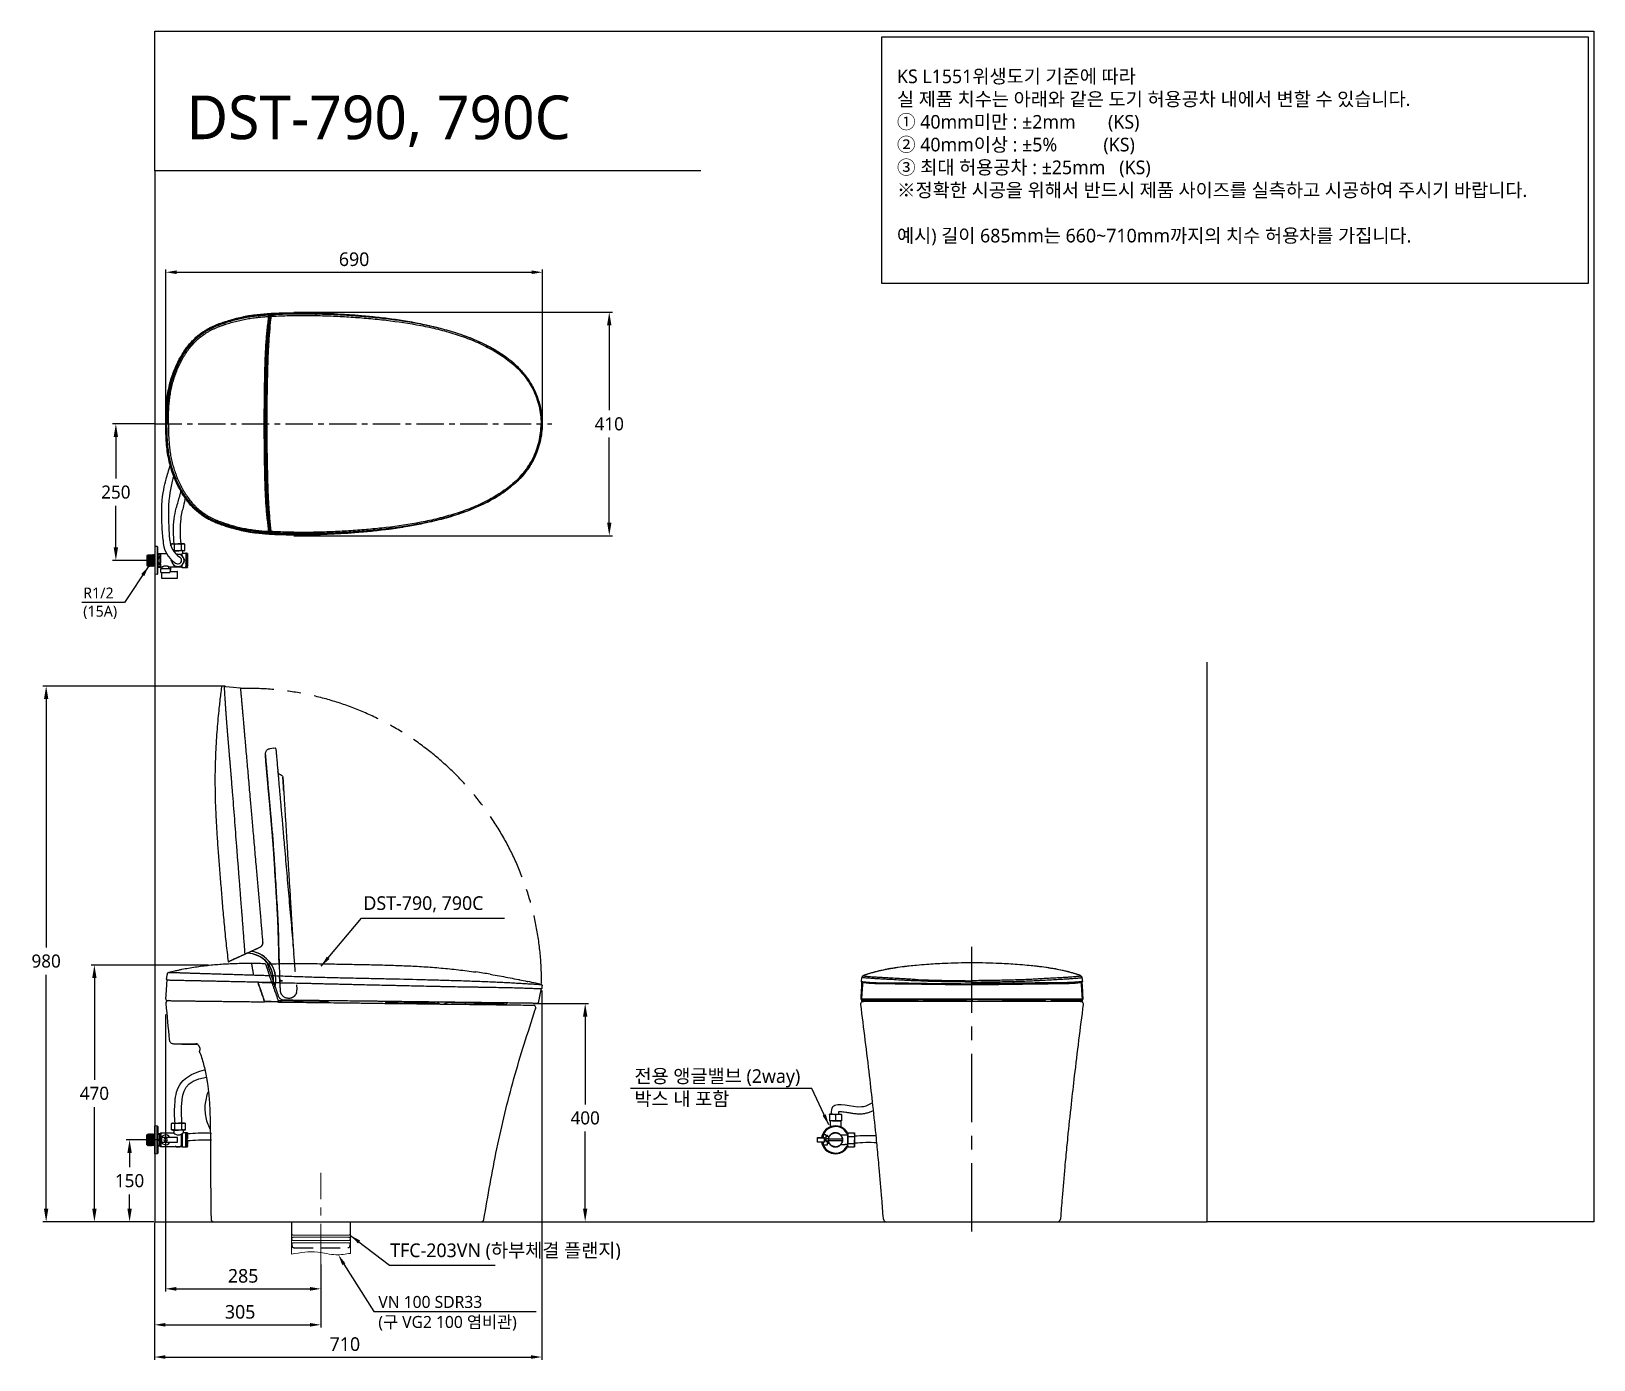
# Model space of a CAD drawing. Extents: x 2670 to 5532, y 31 to 2464.
import ezdxf
from ezdxf.lldxf.tags import DXFTag

# ---------------------------------------------------------------- set-up
doc = ezdxf.new("R2010")
doc.units = 0
doc.header["$LTSCALE"] = 20
doc.header["$MEASUREMENT"] = 0
doc.linetypes.add('CENTER', pattern=[2, 1.25, -0.25, 0.25, -0.25])
doc.linetypes.add('HIDDEN', pattern=[0.375, 0.25, -0.125])
doc.layers.get('0').update_dxf_attribs({"linetype": 'CONTINUOUS'})
doc.layers.get('DEFPOINTS').update_dxf_attribs({"linetype": 'CONTINUOUS'})
for name, color, linetype in [('2', 2, 'CONTINUOUS'), ('3', 3, 'CONTINUOUS'), ('4', 4, 'CONTINUOUS'), ('6', 6, 'CONTINUOUS'), ('CENTER', 2, 'CENTER')]:
    doc.layers.add(name, color=color, linetype=linetype)
doc.styles.add('GHS', font='romans', dxfattribs={"bigfont": 'ghs'})
doc.styles.add('ROMANS', font='NanumGothic.ttf', dxfattribs={"height": 10.144927})
doc.styles.get("Standard").update_dxf_attribs({"font": 'NanumGothic.ttf'})
tags = doc.linetypes.add('DASHED', pattern=[0.75, 0.5, -0.25]).pattern_tags.tags
tags[6:7] = [DXFTag(74, 4), DXFTag(75, 0), DXFTag(340, '0'), DXFTag(46, 1.0), DXFTag(50, 0.0), DXFTag(44, 0.0), DXFTag(45, 0.0)]
tags[4:5] = [DXFTag(74, 4), DXFTag(75, 0), DXFTag(340, '0'), DXFTag(46, 1.0), DXFTag(50, 0.0), DXFTag(44, 0.0), DXFTag(45, 0.0)]
doc.dimstyles.get("Standard").update_dxf_attribs({"dimtxt": 2.7, "dimasz": 2.5, "dimexe": 1.5, "dimexo": 1.5, "dimgap": 1.5, "dimtad": 1, "dimdec": 0, "dimlfac": 10, "dimzin": 0, "dimdsep": 46, "dimtxsty": 'Standard', "dimcen": 0, "dimclrt": 2, "dimadec": 0, "dimazin": 0, "dimtfac": 1, "dimtdec": 0, "dimtmove": 0, "dimatfit": 3, "dimfxl": 0, "dimtolj": 1, "dimtzin": 0, "dimarcsym": 0})

msp = doc.modelspace()

# ---------------------------------------------------------------- texts
at = {"insert": (2954.7, 2346.4), "char_height": 80, "width": 1333.024, "attachment_point": 1, "style": 'GHS'}
msp.add_mtext('{\\fNanumGothic|b0|i0|c0|p50;DST-\\fNanumGothic|b0|i0|c129|p50;790, 790C}', dxfattribs=at)
at = {"layer": '2', "attachment_point": 4, "style": 'ROMANS'}
for s, insert, char_height in [('KS L1551위생도기 기준에 따라 \\P실 제품 치수는 아래와 같은 도기 허용공차 내에서 변할 수 있습니다. \\P① 40mm미만 : ±2mm       (KS) \\P② 40mm이상 : ±5%          (KS)\\P③ 최대 허용공차 : ±25mm   (KS)\\P※정확한 시공을 위해서 반드시 제품 사이즈를 실측하고 시공하여 주시기 바랍니다.\\P\\P예시) 길이 685mm는 660~710mm까지의 치수 허용차를 가집니다.', (4255.7, 2232.9), 25), ('R1/2\\P(15A)', (2765.4, 1416.3), 20), ('DST-790, 790C', (3278.6, 865), 25), ('전용 앵글밸브 (2way)\\P박스 내 포함', (3774.9, 528.3), 25), ('TFC-203VN (하부체결 플랜지)', (3327.6, 228.6), 25), ('VN 100 SDR33\\P(구 VG2 100 염비관)', (3305.9, 116), 22)]:
    msp.add_mtext(s, dxfattribs=dict(at, insert=insert, char_height=char_height))

# ---------------------------------------------------------------- blocks, each defined once
blk = doc.blocks.new('*D31')
at = {"color": 3, "lineweight": -2, "ltscale": 10}
for p, q in [((2915.8, 663.4), (2915.8, 155.8)), ((3200.8, 205.1), (3200.8, 155.8)), ((2935.8, 160.8), (3180.8, 160.8))]:
    blk.add_line(p, q, dxfattribs=at)
at = {"color": 3, "ltscale": 10}
for points in [[(2935.8, 164.1), (2935.8, 157.4), (2915.8, 160.8)], [(3180.8, 164.1), (3180.8, 157.4), (3200.8, 160.8)]]:
    blk.add_solid(points, dxfattribs=at)
at = {"layer": 'DEFPOINTS', "color": 0, "ltscale": 10}
for p in [(2915.8, 664.9), (3200.8, 206.6), (3200.8, 160.8)]:
    blk.add_point(p, dxfattribs=at)
at = {"color": 2, "ltscale": 10, "insert": (3058.3, 184.4), "char_height": 25, "attachment_point": 5}
blk.add_mtext('\\A1;285', dxfattribs=at)
blk = doc.blocks.new('*D34')
at = {"layer": '3', "color": 3, "lineweight": -2}
for p, q in [((2895.8, 261.3), (2895.8, 89.9)), ((3200.8, 196), (3200.8, 89.9)), ((2915.8, 94.9), (3180.8, 94.9))]:
    blk.add_line(p, q, dxfattribs=at)
at = {"layer": '3', "color": 3}
for points in [[(2915.8, 98.2), (2915.8, 91.6), (2895.8, 94.9)], [(3180.8, 98.2), (3180.8, 91.6), (3200.8, 94.9)]]:
    blk.add_solid(points, dxfattribs=at)
at = {"layer": 'DEFPOINTS', "color": 0}
for p in [(2895.8, 262.8), (3200.8, 197.5), (3200.8, 94.9)]:
    blk.add_point(p, dxfattribs=at)
at = {"layer": '3', "color": 2, "insert": (3052.8, 118.5), "char_height": 25, "attachment_point": 5}
blk.add_mtext('\\A1;305', dxfattribs=at)
blk = doc.blocks.new('*D35')
at = {"color": 3, "lineweight": -2}
for p, q in [((2884.3, 433.7), (2844.3, 433.7)), ((2850.3, 409.7), (2850.3, 383.8)), ((2850.3, 307.7), (2850.3, 333.7)), ((2894, 283.7), (2844.3, 283.7))]:
    blk.add_line(p, q, dxfattribs=at)
at = {"color": 3}
for points in [[(2846.3, 409.7), (2854.3, 409.7), (2850.3, 433.7)], [(2846.3, 307.7), (2854.3, 307.7), (2850.3, 283.7)]]:
    blk.add_solid(points, dxfattribs=at)
at = {"layer": 'DEFPOINTS', "color": 0}
for p in [(2850.3, 433.7), (2886.1, 433.7), (2895.8, 283.7)]:
    blk.add_point(p, dxfattribs=at)
at = {"color": 2, "insert": (2850.3, 358.8), "char_height": 24, "attachment_point": 5}
blk.add_mtext('\\A1;150', dxfattribs=at)
blk = doc.blocks.new('*D25')
at = {"color": 3, "lineweight": -2}
for p, q in [((2895.9, 1744.9), (2819.2, 1744.9)), ((2825.2, 1720.9), (2825.2, 1645)), ((2825.2, 1518.9), (2825.2, 1594.9)), ((2883, 1494.9), (2819.2, 1494.9))]:
    blk.add_line(p, q, dxfattribs=at)
at = {"color": 3}
for points in [[(2821.2, 1720.9), (2829.2, 1720.9), (2825.2, 1744.9)], [(2821.2, 1518.9), (2829.2, 1518.9), (2825.2, 1494.9)]]:
    blk.add_solid(points, dxfattribs=at)
at = {"layer": 'DEFPOINTS', "color": 0}
for p in [(2897.7, 1744.9), (2825.2, 1494.9), (2884.8, 1494.9)]:
    blk.add_point(p, dxfattribs=at)
at = {"color": 2, "insert": (2825.2, 1619.9), "char_height": 24, "attachment_point": 5}
blk.add_mtext('\\A1;250', dxfattribs=at)
blk = doc.blocks.new('*D26')
at = {"color": 3, "lineweight": -2}
for p, q in [((2994.8, 753.9), (2779.9, 753.9)), ((2785.9, 729.9), (2785.9, 543.8)), ((2785.9, 307.7), (2785.9, 493.8)), ((2894.8, 283.7), (2779.9, 283.7))]:
    blk.add_line(p, q, dxfattribs=at)
at = {"color": 3}
for points in [[(2781.9, 729.9), (2789.9, 729.9), (2785.9, 753.9)], [(2781.9, 307.7), (2789.9, 307.7), (2785.9, 283.7)]]:
    blk.add_solid(points, dxfattribs=at)
at = {"layer": 'DEFPOINTS', "color": 0}
for p in [(2996.6, 753.9), (2785.9, 283.7), (2896.6, 283.7)]:
    blk.add_point(p, dxfattribs=at)
at = {"color": 2, "insert": (2785.9, 518.8), "char_height": 24, "attachment_point": 5}
blk.add_mtext('\\A1;470', dxfattribs=at)
blk = doc.blocks.new('*D27')
at = {"color": 3, "lineweight": -2}
for p, q in [((3590.9, 683.4), (3690.7, 683.4)), ((3684.7, 659.4), (3684.7, 498.7)), ((3684.7, 307.7), (3684.7, 448.7)), ((3457.6, 283.7), (3690.7, 283.7))]:
    blk.add_line(p, q, dxfattribs=at)
at = {"color": 3}
for points in [[(3680.7, 659.4), (3688.7, 659.4), (3684.7, 683.4)], [(3680.7, 307.7), (3688.7, 307.7), (3684.7, 283.7)]]:
    blk.add_solid(points, dxfattribs=at)
at = {"layer": 'DEFPOINTS', "color": 0}
for p in [(3589.1, 683.4, 0), (3455.8, 283.7), (3684.7, 283.7)]:
    blk.add_point(p, dxfattribs=at)
at = {"color": 2, "insert": (3684.7, 473.7), "char_height": 24, "attachment_point": 5}
blk.add_mtext('\\A1;400', dxfattribs=at)
blk = doc.blocks.new('*D28')
at = {"color": 3, "lineweight": -2}
for p, q in [((2916.6, 1746.4), (2916.6, 2027.7)), ((2936.6, 2022.7), (3586.4, 2022.7)), ((3606.4, 1746.4), (3606.4, 2027.7))]:
    blk.add_line(p, q, dxfattribs=at)
at = {"color": 3}
for points in [[(2936.6, 2026.1), (2936.6, 2019.4), (2916.6, 2022.7)], [(3586.4, 2026.1), (3586.4, 2019.4), (3606.4, 2022.7)]]:
    blk.add_solid(points, dxfattribs=at)
at = {"layer": 'DEFPOINTS', "color": 0}
for p in [(3606.4, 2022.7), (2916.6, 1744.9), (3606.4, 1744.9)]:
    blk.add_point(p, dxfattribs=at)
at = {"color": 2, "insert": (3261.5, 2046.4), "char_height": 25, "attachment_point": 5}
blk.add_mtext('\\A1;690', dxfattribs=at)
blk = doc.blocks.new('*D29')
at = {"color": 3, "lineweight": -2}
for p, q in [((3151.1, 1949.7), (3734.8, 1949.7)), ((3728.8, 1925.7), (3728.8, 1769.9)), ((3728.8, 1564.1), (3728.8, 1720)), ((3151.2, 1540.1), (3734.8, 1540.1))]:
    blk.add_line(p, q, dxfattribs=at)
at = {"color": 3}
for points in [[(3724.8, 1925.7), (3732.8, 1925.7), (3728.8, 1949.7)], [(3724.8, 1564.1), (3732.8, 1564.1), (3728.8, 1540.1)]]:
    blk.add_solid(points, dxfattribs=at)
at = {"layer": 'DEFPOINTS', "color": 0}
for p in [(3149.3, 1949.7), (3149.4, 1540.1), (3728.8, 1540.1)]:
    blk.add_point(p, dxfattribs=at)
at = {"color": 2, "insert": (3728.8, 1744.9), "char_height": 24, "attachment_point": 5}
blk.add_mtext('\\A1;410', dxfattribs=at)
blk = doc.blocks.new('*D30')
at = {"color": 3, "linetype": 'ByBlock', "lineweight": -2}
for p, q in [((3605.4, 707.3), (3605.4, 30.9)), ((2895.8, 282.2), (2895.8, 30.9)), ((2915.8, 35.9), (3585.4, 35.9))]:
    blk.add_line(p, q, dxfattribs=at)
at = {"color": 3}
for points in [[(2915.8, 39.2), (2915.8, 32.6), (2895.8, 35.9)], [(3585.4, 39.2), (3585.4, 32.6), (3605.4, 35.9)]]:
    blk.add_solid(points, dxfattribs=at)
at = {"layer": 'DEFPOINTS', "color": 0}
for p in [(3605.4, 708.8), (2895.8, 283.7), (3605.4, 35.9)]:
    blk.add_point(p, dxfattribs=at)
at = {"color": 2, "insert": (3244.6, 59.4), "char_height": 25, "attachment_point": 5}
blk.add_mtext('\\A1;710', dxfattribs=at)
blk = doc.blocks.new('*D110')
at = {"color": 3, "lineweight": -2}
for p, q in [((-1612.3, 1061.6), (-1940.7, 1061.6)), ((-1934.7, 1037.6), (-1934.7, 582.8)), ((-1934.7, 104.4), (-1934.7, 532.7)), ((-1738.2, 80.4), (-1940.7, 80.4))]:
    blk.add_line(p, q, dxfattribs=at)
at = {"color": 3}
for points in [[(-1938.7, 1037.6), (-1930.7, 1037.6), (-1934.7, 1061.6)], [(-1938.7, 104.4), (-1930.7, 104.4), (-1934.7, 80.4)]]:
    blk.add_solid(points, dxfattribs=at)
at = {"layer": 'DEFPOINTS', "color": 0}
for p in [(-1934.7, 1061.6), (-1610.5, 1061.6), (-1736.4, 80.4)]:
    blk.add_point(p, dxfattribs=at)
at = {"color": 2, "insert": (-1934.7, 557.7), "char_height": 24, "attachment_point": 5}
blk.add_mtext('\\A1;980', dxfattribs=at)
blk = doc.blocks.new('A$C84588f65')
at = {"color": 7, "linetype": 'Continuous', "lineweight": 25}
for p, q in [((352.6, 981.1), (352.6, 981.1)), ((347.2, 953.7), (347, 951.6)), ((347.2, 953.6), (347.2, 953.7)), ((347.2, 953.7), (347.2, 953.6)), ((439.2, 866.6), (445.4, 867.7)), ((448.9, 867.2), (445.8, 867)), ((453.8, 823.8), (453.5, 824.8)), ((462.7, 814.4), (462.7, 814.4)), ((392.6, 502.9), (392.4, 505.3)), ((395.3, 490.8), (394.5, 490.4)), ((419.9, 502), (396.1, 491.1)), ((361.6, 484.5), (362.5, 476.4)), ((363.2, 476.1), (364.1, 476.5))]:
    blk.add_line(p, q, dxfattribs=at)
at = {"color": 7, "linetype": 'Continuous', "lineweight": 25, "flags": 128}
for points in [[(357.9, 980), (357.3, 980.4), (356.7, 980.8)], [(384.6, 977.1), (371.5, 978.5), (358.3, 979.9)], [(445, 435.2), (445, 435.2), (445, 435.2), (445.1, 435.2), (445.1, 435.2), (445.1, 435.2), (445.2, 435.2), (445.2, 435.2), (445.3, 435.2)], [(449.5, 434.5), (449.4, 434.5), (449.4, 434.5), (449.4, 434.5), (449.4, 434.5), (449.3, 434.5), (449.3, 434.6), (449.2, 434.6), (449.2, 434.6)]]:
    blk.add_lwpolyline(points, dxfattribs=at)
at = {"color": 4, "linetype": 'CENTER', "ltscale": 5}
blk.add_arc((398.8, 439.1), 537.7, 359.7101, 91.4611, dxfattribs=at)
at = {"color": 7, "linetype": 'Continuous', "lineweight": 25}
for centre, radius, start, end in [((396.6, 442.6), 49, 353.1704, 89.7285), ((396.6, 442.6), 53.5, 351.3584, 80.8136), ((443, 435.5), 2, 313.2633, 351.3585), ((443, 435.5), 2.3, 310.0204, 351.3585), ((396.6, 442.6), 49, 351.3585, 353.1704), ((443, 435.5), 6.2, 297.005, 351.3584), ((443, 435.5), 6.5, 296.6594, 351.3584)]:
    blk.add_arc(centre, radius, start, end, dxfattribs=at)
at = {"color": 8, "linetype": 'Continuous', "lineweight": 25}
for radius, start, end in [(49.3, 351.3585, 88.8882), (53.2, 351.3584, 81.2924)]:
    blk.add_arc((396.6, 442.6), radius, start, end, dxfattribs=at)
at = {"color": 7, "linetype": 'Continuous', "lineweight": 25}
for points in [[(350.4, 979), (349.3, 970.6), (348.2, 962.1), (347.2, 953.7)], [(353, 981.1), (352.9, 981.1), (352.8, 981.1), (352.6, 981.1)], [(353.4, 981.2), (353.3, 981.2), (353.1, 981.1), (353, 981.1)], [(354.4, 981.2), (354, 981.2), (353.7, 981.2), (353.4, 981.2)], [(355.7, 981.1), (355.2, 981.2), (354.8, 981.2), (354.4, 981.2)], [(356.7, 980.8), (356.4, 981), (356, 981.1), (355.7, 981.1)], [(358.3, 979.9), (358.2, 979.9), (358, 980), (357.9, 980)], [(370.6, 787.6), (369.9, 796.2), (369.2, 804.7), (368.6, 813.2)], [(390.2, 534.4), (389.6, 543), (388.9, 551.6), (388.3, 560.1)], [(419.9, 502), (408.2, 496.7), (396.5, 491.3), (384.8, 486)], [(393.5, 490.5), (393.2, 494.6), (392.9, 498.8), (392.6, 502.9)], [(459.3, 441.2), (458.5, 441.2), (457.7, 441.2), (456.9, 441.2)], [(457.3, 440.4), (457.3, 439.5), (457.4, 438.7), (457.4, 437.8)], [(457.4, 437.8), (457.4, 438.7), (457.3, 439.5), (457.3, 440.4)], [(462.2, 441.2), (461.3, 441.2), (460.3, 441.2), (459.3, 441.2)], [(488, 420.1), (487.9, 419.7), (487.7, 419.2), (487.6, 418.8)], [(488, 420.1), (488.4, 421.7), (488.6, 423.4), (488.5, 425)], [(488.5, 425.4), (488.5, 425.3), (488.5, 425.1), (488.5, 425)]]:
    blk.add_open_spline(points, degree=3, dxfattribs=at)
for points, knots in [([(352.6, 981.1), (352.4, 981.1), (352.1, 981.1), (351.6, 980.9), (351.4, 980.7), (350.9, 980.3), (350.8, 980.1), (350.5, 979.5), (350.4, 979.3), (350.4, 979)], [0, 0, 0, 0, 0.25, 0.25, 0.5, 0.5, 0.75, 0.75, 1, 1, 1, 1]), ([(358.9, 930.9), (358.9, 931.2), (358.8, 931.8), (358.8, 932.7), (358.7, 933.6), (358.6, 934.5), (358.6, 935.4), (358.5, 936.3), (358.4, 937.2), (358.4, 938.1), (358.3, 939), (358.3, 939.8), (358.2, 940.7), (358.1, 941.5), (358.1, 942.4), (358, 943.2), (358, 944.1), (357.9, 944.9), (357.9, 945.7), (357.8, 946.5), (357.8, 947.3), (357.7, 948.1), (357.7, 948.9), (357.6, 949.7), (357.6, 950.4), (357.5, 951.2), (357.5, 951.9), (357.4, 952.7), (357.4, 953.4), (357.3, 954.2), (357.2, 955.5), (357.1, 958), (356.8, 961.9), (356.5, 966.8), (356.3, 970.7), (356.1, 973.4), (356, 975), (356, 976.4), (355.9, 977.5), (355.8, 978.4), (355.8, 979.2), (355.8, 979.8), (355.7, 980.2), (355.7, 980.6), (355.7, 980.8), (355.7, 981), (355.7, 981.1), (355.7, 981.1), (355.7, 981.1), (355.7, 981.1)], [0, 0, 0, 0, 0.010007, 0.020017, 0.030032, 0.04005, 0.050071, 0.060096, 0.070125, 0.080158, 0.090194, 0.100233, 0.110277, 0.120324, 0.130375, 0.140429, 0.150487, 0.160549, 0.170615, 0.180684, 0.190757, 0.200833, 0.210913, 0.220997, 0.231084, 0.241175, 0.25127, 0.261368, 0.27147, 0.281576, 0.291685, 0.328431, 0.388468, 0.471798, 0.578416, 0.622566, 0.664558, 0.704391, 0.742065, 0.77758, 0.810934, 0.842128, 0.871162, 0.898036, 0.922749, 0.945303, 0.965696, 0.983928, 1, 1, 1, 1]), ([(385.1, 976.7), (385.1, 976.9), (384.8, 977.1), (384.6, 977.1), (384.6, 977.1), (384.6, 977.1), (384.6, 977.1)], [0.0190391, 0.0190391, 0.0190391, 0.0190391, 1, 1, 1, 1.0153915, 1.0153915, 1.0153915, 1.0153915]), ([(385.1, 976.7), (385.1, 976.7), (385.1, 976.7), (385.1, 976.6), (385.1, 976.6), (385.1, 976.6), (385.1, 976.5), (385.1, 976.5), (385.1, 976.4), (385.1, 976.3), (385.1, 976.3), (385.1, 976.2), (385.1, 976.1), (385.1, 975.9), (385.2, 975.8), (385.2, 975.7), (385.2, 975.5), (385.2, 975.4), (385.2, 975.2), (385.2, 975), (385.2, 974.8), (385.3, 974.6), (385.3, 974.4), (385.3, 974.2), (385.3, 974), (385.3, 973.7), (385.4, 973.5), (385.4, 973.2), (385.4, 973), (385.4, 972.7), (385.5, 971.8), (385.7, 970.1), (385.9, 967.2), (386.2, 963.9), (386.5, 960.6), (386.8, 957.5), (387, 954.9), (387.2, 952), (387.5, 949), (387.8, 945.9), (388.1, 942.5), (388.4, 939), (388.7, 935.3), (389, 931.4), (389.4, 927.4), (389.8, 923.1), (390.2, 918.7), (390.6, 913.5), (391.1, 907.4), (391.8, 900.2), (392.4, 892.6), (393.3, 882.2), (394.5, 869.1), (395.9, 853.4), (397.3, 837.6), (398.7, 821.4), (400.2, 804.4), (401.5, 788.6), (402.8, 774.2), (403.9, 761.2), (405.1, 747.7), (406.3, 733.6), (408.2, 713), (410.6, 685.3), (413, 657.7), (414.8, 636.6), (416, 622.8), (417.3, 609), (418.5, 595.3), (419.7, 581.5), (420.9, 567.6), (421.9, 556.3), (422.6, 547.4), (423.2, 541.3), (423.7, 535.2), (424.2, 529.3), (424.7, 523.4), (425.2, 517.7), (425.6, 513.9), (425.7, 512)], [0, 0, 0, 0, 0.002195, 0.004388, 0.006579, 0.008768, 0.010955, 0.013141, 0.015325, 0.017508, 0.019689, 0.02187, 0.024049, 0.026228, 0.028407, 0.030585, 0.032763, 0.034941, 0.037118, 0.039297, 0.041475, 0.043654, 0.045834, 0.048014, 0.050196, 0.052378, 0.054562, 0.056748, 0.058935, 0.061124, 0.063315, 0.079143, 0.094901, 0.110647, 0.126436, 0.135649, 0.144894, 0.154184, 0.163533, 0.172951, 0.182452, 0.192047, 0.201748, 0.211565, 0.22151, 0.231593, 0.241823, 0.25221, 0.267101, 0.282581, 0.298669, 0.315383, 0.34673, 0.378468, 0.407941, 0.438588, 0.47046, 0.503604, 0.526463, 0.550251, 0.574977, 0.600651, 0.627282, 0.687246, 0.751045, 0.77625, 0.801212, 0.825934, 0.850419, 0.875095, 0.900021, 0.9252, 0.936425, 0.947471, 0.958336, 0.969021, 0.979527, 0.989853, 1, 1, 1, 1]), ([(347.2, 953.3), (346.7, 948.9), (345.5, 938.4), (343.8, 921.3), (342.2, 901.8), (340.7, 881), (339.5, 859.2), (338.6, 836.3), (338.3, 812.3), (338.5, 787.3), (339.2, 760.9), (340.5, 733.3), (342.2, 704.4), (344.4, 674.4), (346.9, 643.2), (349.5, 611.1), (352.1, 578.1), (355.1, 544.2), (358.5, 510.2), (361.2, 487.5), (362.5, 476.5)], [0, 0, 0, 0, 0.02796, 0.06647, 0.107492, 0.15103, 0.197076, 0.244726, 0.294761, 0.347164, 0.401917, 0.46007, 0.520633, 0.583602, 0.64897, 0.716733, 0.785622, 0.856823, 0.930331, 1, 1, 1, 1]), ([(368.6, 813.2), (368.5, 813.8), (368.4, 815.2), (368.2, 817.2), (368, 819.3), (367.9, 821.3), (367.7, 823.3), (367.5, 825.4), (367.4, 827.4), (367.2, 829.5), (367, 831.5), (366.8, 833.6), (366.7, 835.6), (366.5, 837.7), (366.3, 839.7), (366.1, 841.8), (366, 843.9), (365.8, 845.9), (365.6, 848), (365.4, 850.1), (365.2, 852.1), (365.1, 854.2), (364.9, 856.3), (364.7, 858.3), (364.5, 860.4), (364.4, 862.5), (364.2, 864.6), (364, 866.6), (363.8, 868.7), (363.7, 870.8), (363.5, 872.8), (363.3, 874.9), (363.1, 877), (363, 879), (362.8, 881.1), (362.6, 883.1), (362.4, 885.2), (362.3, 887.3), (362.1, 889.3), (361.9, 891.3), (361.8, 893.4), (361.6, 895.4), (361.4, 897.5), (361.3, 899.5), (361.1, 901.5), (361, 903.5), (360.8, 905.5), (360.6, 907.5), (360.5, 909.5), (360.3, 911.5), (360.2, 913.5), (360, 915.5), (359.9, 917.5), (359.7, 919.4), (359.6, 921.4), (359.4, 923.3), (359.3, 925.2), (359.2, 927.1), (359, 929), (358.9, 930.3), (358.9, 930.9)], [0, 0, 0, 0, 0.015863, 0.031775, 0.047735, 0.063743, 0.0798, 0.095904, 0.112057, 0.128259, 0.144508, 0.160807, 0.177153, 0.193548, 0.209992, 0.226483, 0.243024, 0.259612, 0.276249, 0.292934, 0.309668, 0.32645, 0.343281, 0.360159, 0.377087, 0.394062, 0.411086, 0.428159, 0.445279, 0.462449, 0.479666, 0.496932, 0.514246, 0.531608, 0.549019, 0.566478, 0.583986, 0.601542, 0.619147, 0.6368, 0.654501, 0.67225, 0.690047, 0.707893, 0.725788, 0.74373, 0.761721, 0.779761, 0.797849, 0.815985, 0.834169, 0.852402, 0.870682, 0.889012, 0.907389, 0.925815, 0.944289, 0.962811, 0.981381, 1, 1, 1, 1]), ([(430.8, 857.2), (430.9, 858), (431, 859.2), (431.6, 860.9), (432.4, 862.4), (433, 863), (433.2, 863.2)], [0, 0, 0, 0, 0.249549, 0.561257, 0.879056, 1, 1, 1, 1]), ([(435.5, 865.3), (435.4, 865.2), (434.6, 864.7), (433.8, 863.9), (433.1, 863.1), (433, 863)], [0.1816236, 0.1816236, 0.1816236, 0.1816236, 0.2197061, 0.4833441, 0.5249653, 0.5249653, 0.5249653, 0.5249653]), ([(435.5, 865.3), (435.6, 865.3), (436.1, 865.7), (437.4, 866.2), (438.6, 866.5), (439.2, 866.6)], [0.0389453, 0.0389453, 0.0389453, 0.0389453, 0.0770097, 0.5511671, 1, 1, 1, 1]), ([(445.8, 867.4), (445.8, 867.5), (445.7, 867.6), (445.5, 867.7), (445.4, 867.7)], [0.0491693, 0.0491693, 0.0491693, 0.0491693, 0.5355715, 0.9808039, 0.9808039, 0.9808039, 0.9808039]), ([(449.9, 866.3), (449.9, 866.5), (449.6, 867), (449.1, 867.2), (448.9, 867.2)], [0.2185279, 0.2185279, 0.2185279, 0.2185279, 0.5220883, 0.821279, 0.821279, 0.821279, 0.821279]), ([(449.9, 866), (449.9, 865.9), (449.9, 865.8), (450, 864.6), (450.2, 862.4), (450.5, 859.3), (450.9, 855.3), (451.3, 850.6), (451.8, 845), (452.3, 838.7), (452.9, 831.8), (453.6, 824.3), (454.3, 816.4), (455, 807.5), (455.9, 797.7), (456.8, 786.9), (457.8, 775.8), (458.8, 764.3), (459.9, 751.7), (461.2, 737.6), (462.5, 722.4), (463.8, 706.9), (465.4, 688.6), (467.3, 667.6), (469.4, 643.9), (471.4, 620), (473.5, 596.1), (475.6, 572), (477.7, 548.4), (479.8, 525.1), (481.4, 506.2), (482.4, 495), (482.7, 491.4)], [0, 0, 0, 0, 0.007391, 0.031135, 0.05491, 0.078829, 0.10276, 0.126656, 0.150429, 0.174245, 0.198314, 0.222053, 0.245833, 0.269797, 0.298251, 0.326929, 0.355692, 0.3837, 0.412419, 0.448446, 0.484296, 0.519775, 0.556158, 0.609252, 0.66263, 0.715494, 0.769116, 0.822031, 0.875454, 0.925898, 0.976308, 1, 1, 1, 1]), ([(430.8, 856.4), (430.8, 856.6), (430.8, 856.9), (430.8, 857.2), (430.8, 857.2)], [0.0408054, 0.0408054, 0.0408054, 0.0408054, 0.8806856, 1, 1, 1, 1]), ([(430.9, 855.2), (430.8, 855.6), (430.8, 856), (430.8, 856.3), (430.8, 856.4)], [0, 0, 0, 0, 0.4825117, 0.5230404, 0.5230404, 0.5230404, 0.5230404]), ([(432.1, 838.2), (431.9, 840.1), (431.6, 843.7), (431.4, 848.1), (431.1, 851.2), (431, 853.3), (430.9, 854.6), (430.9, 855.2), (430.9, 855.2), (430.9, 855.2)], [0, 0, 0, 0, 0.191041, 0.381179, 0.572155, 0.71561, 0.858142, 0.999225, 1, 1, 1, 1]), ([(430.9, 855.2), (430.9, 855.2), (430.9, 855.2), (430.9, 854.6), (431, 853.4), (431.1, 851.3), (431.4, 848.1), (431.6, 843.8), (431.9, 840.1), (432.1, 838.2)], [0, 0, 0, 0, 0.001371, 0.142216, 0.2845, 0.427026, 0.616827, 0.807587, 1, 1, 1, 1]), ([(432, 839.8), (432.2, 837.8), (432.5, 833.7), (433.1, 826.7), (433.8, 819), (434.5, 810.7), (435.3, 802), (435.8, 795.8), (436.1, 792.8)], [0, 0, 0, 0, 0.161718, 0.329674, 0.498185, 0.66684, 0.836266, 1, 1, 1, 1]), ([(436.1, 791.9), (436.1, 792.2), (436.1, 792.9), (436, 793.8), (435.9, 794.9), (435.7, 796.2), (435.6, 797.8), (435.4, 800), (435.2, 802.6), (434.8, 806.6), (434.3, 811.7), (433.8, 817.7), (433.4, 822.5), (433.1, 826.1), (432.8, 828.8), (432.6, 831.3), (432.5, 833.3), (432.3, 834.9), (432.2, 836.1), (432.1, 837.2), (432.1, 837.9), (432.1, 838.2)], [0, 0, 0, 0, 0.016874, 0.034516, 0.052925, 0.072102, 0.107949, 0.144165, 0.19633, 0.252175, 0.377633, 0.502656, 0.627521, 0.690683, 0.752077, 0.816735, 0.876094, 0.909177, 0.940854, 0.971128, 1, 1, 1, 1]), ([(459.1, 818.2), (458.4, 818.4), (457.6, 818.7), (456.3, 819.6), (455.7, 820.1), (454.7, 821.3), (454.3, 822), (453.7, 823.4), (453.6, 824.1), (453.5, 824.8)], [0, 0, 0, 0, 0.25, 0.25, 0.5, 0.5, 0.75, 0.75, 1, 1, 1, 1]), ([(459.1, 818.2), (458.3, 818.4), (456.9, 819), (455.1, 820.6), (454.1, 822.2), (453.8, 823.3), (453.8, 823.7)], [0, 0, 0, 0, 0.28908, 0.58348, 0.869535, 1, 1, 1, 1]), ([(459.1, 818.2), (459.1, 818.2), (459.1, 818.2), (459.1, 818.2), (459.1, 818.2), (459.1, 818.2), (459.1, 818.2), (459.1, 818.2), (459.1, 818.2), (459.1, 818.2), (459.1, 818.2), (459.1, 818.2), (459.1, 818.2), (459.1, 818.2), (459.1, 818.2), (459.1, 818.2)], [0, 0, 0, 0, 0.25, 0.25, 0.375, 0.375, 0.4375, 0.4375, 0.5, 0.5, 0.625, 0.625, 0.75, 0.75, 1, 1, 1, 1]), ([(459.1, 818.2), (459.6, 818), (460.6, 817.7), (461.7, 816.6), (462.5, 815.4), (462.6, 814.6), (462.7, 814.4)], [0, 0, 0, 0, 0.274886, 0.563808, 0.852721, 1, 1, 1, 1]), ([(464.3, 788.6), (464.1, 790.6), (463.9, 794.5), (463.6, 799.7), (463.3, 804.2), (463.1, 807.9), (462.9, 810.8), (462.8, 812.8), (462.7, 814), (462.7, 814.3), (462.7, 814.4)], [0, 0, 0, 0, 0.1400626, 0.2756367, 0.4073635, 0.535838, 0.6596062, 0.7787595, 0.8946454, 1, 1, 1, 1]), ([(462.8, 813.6), (462.8, 813.7), (462.7, 814.2), (462.7, 814.3), (462.7, 814.3)], [0, 0, 0, 0, 0.088714, 1, 1, 1, 1]), ([(462.8, 813.7), (462.8, 813.5), (462.8, 813.1), (462.9, 811.2), (463.1, 808.4), (463.4, 804.5), (463.6, 799.8), (464, 794.3), (464.2, 790.2), (464.4, 788.1)], [0, 0, 0, 0, 0.14074, 0.279687, 0.418676, 0.559146, 0.705894, 0.852554, 1, 1, 1, 1]), ([(462.8, 813.7), (462.8, 813.7), (462.8, 813.7), (462.8, 813.7), (462.8, 813.7)], [0, 0, 0, 0, 0.556468, 1, 1, 1, 1]), ([(378.3, 687.8), (377.7, 696.2), (377, 704.5), (375.7, 721.2), (375.1, 729.6), (373.2, 754.6), (371.9, 771.2), (370.6, 787.6)], [0, 0, 0, 0, 0.25, 0.25, 0.5, 0.5, 1, 1, 1, 1]), ([(436.1, 792.8), (436.5, 788.7), (437.3, 780.3), (438.5, 767.1), (439.7, 753.3), (441, 739.3), (441.8, 729.8), (442.2, 725.1)], [0, 0, 0, 0, 0.194694, 0.396577, 0.599848, 0.80303, 1, 1, 1, 1]), ([(437.2, 780.7), (437.1, 781.2), (437.1, 782.1), (436.9, 783.5), (436.8, 785), (436.7, 786.4), (436.5, 787.8), (436.4, 789.2), (436.3, 790.5), (436.2, 791.5), (436.1, 791.9)], [0, 0, 0, 0, 0.125788, 0.25134, 0.376661, 0.501757, 0.626634, 0.751297, 0.87575, 1, 1, 1, 1]), ([(436.1, 791.9), (436.2, 791.5), (436.3, 790.5), (436.4, 789.2), (436.5, 787.8), (436.7, 786.4), (436.8, 785), (436.9, 783.5), (437.1, 782.1), (437.1, 781.2), (437.2, 780.7)], [0, 0, 0, 0, 0.124209, 0.248635, 0.37328, 0.498152, 0.623254, 0.748592, 0.874172, 1, 1, 1, 1]), ([(440.9, 739.1), (440.9, 739.6), (440.8, 740.7), (440.6, 742.2), (440.5, 743.7), (440.3, 745.8), (440.1, 748.3), (439.8, 751.9), (439.4, 755.9), (439, 760.7), (438.6, 765.6), (438.2, 769.9), (437.9, 773.2), (437.6, 775.7), (437.4, 778.2), (437.3, 779.9), (437.2, 780.7)], [0, 0, 0, 0, 0.0354657, 0.0711564, 0.1070738, 0.1432192, 0.2149724, 0.286495, 0.3939314, 0.5015867, 0.6267895, 0.7515698, 0.8142512, 0.8765459, 0.93846, 1, 1, 1, 1]), ([(464.4, 788.1), (464.5, 785.3), (464.9, 779.7), (465.4, 770.5), (466, 761), (466.6, 751), (467.3, 739.6), (468.1, 726.7), (469, 712.4), (469.6, 702.6), (469.8, 697.8)], [0, 0, 0, 0, 0.1120624, 0.2241426, 0.3358766, 0.4477033, 0.5597664, 0.7066043, 0.8533987, 1, 1, 1, 1]), ([(442.2, 724.5), (442.1, 725.1), (442.1, 726.2), (441.9, 727.8), (441.8, 729.4), (441.6, 731), (441.5, 732.6), (441.3, 734.3), (441.2, 735.9), (441.1, 737.5), (441, 738.6), (440.9, 739.1)], [0, 0, 0, 0, 0.110154, 0.220538, 0.331156, 0.442011, 0.553108, 0.664452, 0.776045, 0.887893, 1, 1, 1, 1]), ([(440.9, 739.1), (441, 738.6), (441.1, 737.5), (441.2, 735.9), (441.3, 734.3), (441.5, 732.6), (441.6, 731), (441.8, 729.4), (441.9, 727.8), (442.1, 726.2), (442.1, 725.1), (442.2, 724.6)], [0, 0, 0, 0, 0.112488, 0.224621, 0.336405, 0.447844, 0.558941, 0.669701, 0.780128, 0.890226, 1, 1, 1, 1]), ([(442.2, 725.1), (442.6, 720.1), (443.5, 710.1), (444.7, 694.7), (445.8, 679.2), (446.8, 664), (448, 645.8), (449.3, 624.8), (450.7, 601.7), (451.6, 586.6), (452, 579.3)], [0, 0, 0, 0, 0.105561, 0.214975, 0.322139, 0.427095, 0.529699, 0.695288, 0.85415, 1, 1, 1, 1]), ([(452, 579.2), (452, 580), (451.9, 581.7), (451.7, 584.2), (451.5, 586.8), (451.4, 589.5), (451.2, 592.2), (451.1, 595), (450.9, 598.4), (450.6, 602.4), (450.2, 608.6), (449.8, 616.4), (449.2, 625.7), (448.4, 638), (447.5, 653.2), (446.3, 671.4), (445.2, 686.4), (444.5, 696.8), (444.1, 701.6), (443.9, 703.9), (443.8, 705), (443.7, 706.1), (443.6, 707.5), (443.5, 709.3), (443.3, 711.3), (443.1, 713.5), (442.9, 716.1), (442.7, 719.1), (442.4, 722), (442.3, 723.7), (442.2, 724.5)], [0, 0, 0, 0, 0.016617, 0.033686, 0.051207, 0.069179, 0.087602, 0.106476, 0.125801, 0.155938, 0.1887, 0.251566, 0.314375, 0.37712, 0.502436, 0.627542, 0.752197, 0.814364, 0.845409, 0.853338, 0.861169, 0.869047, 0.87665, 0.89038, 0.907304, 0.918859, 0.938123, 0.962169, 0.982794, 1, 1, 1, 1]), ([(388.3, 560.1), (388.2, 561.3), (388, 563.9), (387.7, 567.7), (387.3, 571.9), (387, 576.3), (386.6, 581), (386.2, 586), (385.8, 591.3), (385.3, 597.9), (384.7, 605.8), (384, 615), (383.3, 624.1), (382.6, 632.2), (382.1, 639.2), (381.6, 645.3), (381.2, 651.4), (380.7, 657.4), (380.2, 663.5), (379.7, 669.6), (379.3, 675.6), (378.8, 681.7), (378.5, 685.7), (378.3, 687.8)], [0, 0, 0, 0, 0.028321, 0.058755, 0.091303, 0.125965, 0.16274, 0.201628, 0.24263, 0.285746, 0.357323, 0.428796, 0.500162, 0.571423, 0.618943, 0.666486, 0.714054, 0.761647, 0.809265, 0.856908, 0.904579, 0.952276, 1, 1, 1, 1]), ([(469.8, 697.8), (470.2, 692.6), (470.8, 682.2), (471.7, 666.5), (472.7, 650.7), (473.6, 635.4), (474.3, 625.3), (475.9, 597.5)], [0, 0, 0, 0, 0.204635, 0.409523, 0.614394, 0.819165, 1, 1, 1, 1]), ([(452, 579.3), (452.5, 571.6), (453.4, 556.1), (454.3, 533.1), (454.9, 510.7), (455.4, 489.2), (455.9, 468.8), (456.5, 455.7), (456.8, 449.4)], [0, 0, 0, 0, 0.179903, 0.358903, 0.531107, 0.696447, 0.854802, 1, 1, 1, 1]), ([(455.9, 470.7), (455.8, 472.3), (455.5, 482.5), (455.1, 501.5), (454.4, 527.5), (453.5, 553.4), (452.5, 570.6), (452, 579.2)], [0, 0, 0, 0, 0.043165, 0.28286, 0.522295, 0.761291, 1, 1, 1, 1]), ([(475.9, 597.5), (476, 596.2), (476.4, 590.8), (476.9, 581.2), (477.7, 569), (478.2, 561), (478.4, 557.1)], [0, 0, 0, 0, 0.092842, 0.395541, 0.697988, 1, 1, 1, 1]), ([(478.4, 557.1), (478.6, 554), (479, 547.7), (479.5, 539), (480, 530.7), (480.5, 523.3), (480.8, 516.9), (481.1, 512.3), (481.3, 509.2), (481.4, 507.2), (481.5, 505.3), (481.6, 503.9), (481.7, 503.3)], [0, 0, 0, 0, 0.140073, 0.280063, 0.42002, 0.559963, 0.683142, 0.806311, 0.854715, 0.903139, 0.951565, 1, 1, 1, 1]), ([(392.2, 508.2), (391.9, 512.6), (391.5, 516.9), (390.9, 525.7), (390.6, 530), (390.2, 534.4)], [0, 0, 0, 0, 0.5, 0.5, 1, 1, 1, 1]), ([(393.7, 490), (393.5, 489.9), (393.1, 489.7), (392.4, 489.4), (391.7, 489.1), (391.1, 488.8), (390.4, 488.5), (389.8, 488.2), (389.1, 487.9), (388.5, 487.6), (387.8, 487.3), (387.2, 487), (386.5, 486.7), (386.1, 486.5), (385.9, 486.4)], [0, 0, 0, 0, 0.083537, 0.166986, 0.250362, 0.333682, 0.416959, 0.500209, 0.583448, 0.66669, 0.749951, 0.833246, 0.916591, 1, 1, 1, 1]), ([(392.4, 505.3), (392.4, 505.5), (392.4, 506), (392.3, 506.8), (392.2, 507.5), (392.2, 508), (392.2, 508.2)], [0, 0, 0, 0, 0.209041, 0.500019, 0.792314, 1, 1, 1, 1]), ([(393.7, 490), (393.7, 490), (393.7, 490), (393.7, 490.1), (393.7, 490.1), (393.6, 490.2), (393.6, 490.3), (393.6, 490.4), (393.5, 490.4), (393.5, 490.5)], [0, 0, 0, 0, 0.25, 0.25, 0.5, 0.5, 0.75, 0.75, 1, 1, 1, 1]), ([(394.5, 490.4), (394.5, 490.4), (394.4, 490.3), (394.3, 490.3), (394.2, 490.2), (394.1, 490.2), (394, 490.1), (393.9, 490.1), (393.8, 490.1), (393.7, 490)], [0, 0, 0, 0, 0.141407, 0.282024, 0.422622, 0.563972, 0.706833, 0.851942, 1, 1, 1, 1]), ([(396.1, 491.1), (396, 491.1), (395.9, 491), (395.8, 491), (395.7, 490.9), (395.6, 490.9), (395.4, 490.8), (395.4, 490.8), (395.3, 490.8)], [0, 0, 0, 0, 0.170492, 0.338032, 0.503664, 0.668472, 0.833553, 1, 1, 1, 1]), ([(425.7, 512), (425.7, 511.9), (425.8, 511.7), (425.8, 511.3), (425.8, 511), (425.8, 510.6), (425.7, 510.3), (425.7, 509.9), (425.7, 509.6), (425.6, 509.2), (425.5, 508.9), (425.4, 508.5), (425.3, 508.2), (425.2, 507.8), (425.1, 507.5), (424.9, 507.1), (424.8, 506.8), (424.6, 506.4), (424.5, 506.2), (424.4, 506), (424.3, 505.9), (424.2, 505.8), (424.1, 505.6), (424, 505.5), (423.9, 505.3), (423.7, 505), (423.5, 504.8), (423.3, 504.5), (423, 504.2), (422.7, 503.9), (422.4, 503.6), (422, 503.2), (421.5, 502.9), (421, 502.6), (420.5, 502.3), (420.1, 502.1), (419.9, 502)], [0, 0, 0, 0, 0.0266578, 0.0536651, 0.0810219, 0.1087284, 0.1367848, 0.1651909, 0.1939471, 0.2230534, 0.2525099, 0.2823166, 0.3124737, 0.3429813, 0.3738394, 0.4050481, 0.4366074, 0.4685176, 0.5007785, 0.5062523, 0.5147129, 0.5261603, 0.5405945, 0.5580154, 0.578423, 0.6018172, 0.6281979, 0.657565, 0.6899185, 0.7252582, 0.7635841, 0.8048959, 0.8491935, 0.8964769, 0.9467457, 1, 1, 1, 1]), ([(425.7, 512), (425.9, 509.9), (425.5, 507.8), (423.4, 504.3), (421.8, 502.9), (419.9, 502)], [0, 0, 0, 0, 0.5, 0.5, 1, 1, 1, 1]), ([(485.6, 457.5), (485.5, 458.7), (485.3, 461.1), (485.1, 464), (484.9, 466.1), (484.8, 467.5), (484.7, 468.5), (484.7, 468.9), (482.7, 491.4)], [0, 0, 0, 0, 0.2393538, 0.4910443, 0.6207106, 0.7523848, 0.8863403, 1, 1, 1, 1]), ([(362.5, 476.5), (362.5, 476.4), (362.5, 476.4), (362.5, 476.3), (362.6, 476.2), (362.7, 476.1), (362.8, 476), (363, 476), (363.1, 476), (363.1, 476.1), (363.2, 476.1)], [0, 0, 0, 0, 0.114023, 0.239281, 0.369594, 0.500007, 0.62941, 0.758553, 0.884032, 1, 1, 1, 1]), ([(383.7, 485.5), (383.5, 485.4), (383.2, 485.2), (382.7, 485), (382.2, 484.8), (381.7, 484.5), (381.2, 484.3), (380.7, 484.1), (380.3, 483.9), (379.8, 483.7), (379.4, 483.5), (378.9, 483.3), (378.5, 483.1), (378.1, 482.9), (377.6, 482.7), (377.2, 482.5), (376.8, 482.3), (376.4, 482.1), (376.1, 482), (375.7, 481.8), (375.3, 481.6), (375, 481.5), (374.6, 481.3), (374.3, 481.1), (373.9, 481), (373.6, 480.8), (373.3, 480.7), (373, 480.5), (372.6, 480.4), (372.4, 480.3), (371.8, 480), (371.1, 479.7), (370.2, 479.3), (369.4, 478.9), (368.5, 478.5), (367.4, 478), (366.1, 477.4), (364.8, 476.8), (364, 476.5), (363.6, 476.3), (363.5, 476.2), (363.3, 476.2), (363.2, 476.1), (363.2, 476.1), (363.2, 476.1), (363.2, 476.1)], [0, 0, 0, 0, 0.008617, 0.017232, 0.025845, 0.034455, 0.043063, 0.05167, 0.060276, 0.06888, 0.077484, 0.086087, 0.09469, 0.103292, 0.111895, 0.120498, 0.129101, 0.137706, 0.146311, 0.154918, 0.163527, 0.172137, 0.18075, 0.189364, 0.197982, 0.206602, 0.215225, 0.223852, 0.232482, 0.241116, 0.249753, 0.279414, 0.310131, 0.341913, 0.374767, 0.434277, 0.499802, 0.621872, 0.749889, 0.789074, 0.829258, 0.87044, 0.912624, 0.95581, 1, 1, 1, 1]), ([(384.7, 485.9), (383.4, 485.3), (382.2, 484.8), (380, 483.8), (379, 483.3), (377, 482.4), (376.1, 482), (374.5, 481.2), (373.7, 480.9), (371.7, 480), (370.6, 479.5), (368.8, 478.6), (368, 478.3), (366.2, 477.4), (365.3, 477.1), (364.3, 476.6), (364.1, 476.5), (364.1, 476.5)], [0, 0, 0, 0, 0.0625, 0.0625, 0.125, 0.125, 0.1875, 0.1875, 0.25, 0.25, 0.375, 0.375, 0.5, 0.5, 0.75, 0.75, 1, 1, 1, 1]), ([(457.4, 437.8), (457.4, 438), (457.4, 438.5), (457.4, 439.2), (457.3, 439.9), (457.3, 440.7), (457.2, 441.4), (457.1, 442.4), (457.1, 443.6), (457, 444.8), (456.9, 445.8), (456.9, 446.7), (456.8, 447.9), (456.7, 448.9), (456.7, 449.3)], [0, 0, 0, 0, 0.057602, 0.118335, 0.182203, 0.249213, 0.308745, 0.374029, 0.498993, 0.624086, 0.691118, 0.749288, 0.882451, 1, 1, 1, 1]), ([(456.7, 447.9), (456.8, 447.7), (456.8, 446.9), (456.9, 445.1), (457.1, 442.8), (457.2, 441.2), (457.3, 440.4)], [0, 0, 0, 0, 0.092164, 0.397257, 0.699933, 1, 1, 1, 1]), ([(457.3, 440.4), (457.2, 441.2), (457.1, 442.8), (456.9, 445.1), (456.8, 446.9), (456.8, 447.7), (456.7, 447.9)], [0, 0, 0, 0, 0.299095, 0.600791, 0.904894, 1, 1, 1, 1]), ([(456.9, 441.2), (457.1, 441.2), (457.5, 441.2), (458.1, 441.2), (458.7, 441.2), (459.1, 441.2), (459.3, 441.2)], [0, 0, 0, 0, 0.210887, 0.500039, 0.794448, 1, 1, 1, 1]), ([(457.7, 433.3), (457.7, 433.4), (457.7, 433.7), (457.7, 434.1), (457.7, 434.5), (457.6, 435), (457.6, 435.6), (457.6, 436.2), (457.5, 436.7), (457.5, 437.3), (457.5, 437.6), (457.4, 437.8)], [0, 0, 0, 0, 0.077294, 0.160598, 0.249924, 0.355908, 0.500022, 0.648118, 0.750116, 0.882233, 1, 1, 1, 1]), ([(458.4, 423.1), (458.4, 423.3), (458.3, 423.7), (458.3, 424.3), (458.3, 425), (458.2, 425.8), (458.1, 426.9), (458.1, 428.3), (458, 429.6), (457.9, 430.9), (457.8, 432.1), (457.8, 432.9), (457.7, 433.3)], [0, 0, 0, 0, 0.057616, 0.118475, 0.182585, 0.249949, 0.357863, 0.500062, 0.651781, 0.750157, 0.882587, 1, 1, 1, 1]), ([(459.3, 441.2), (459.5, 441.2), (460, 441.2), (460.8, 441.2), (461.5, 441.2), (462, 441.2), (462.2, 441.2)], [0, 0, 0, 0, 0.209041, 0.500019, 0.792314, 1, 1, 1, 1]), ([(487.8, 433.6), (487.8, 432.9), (487.9, 431.6), (488.1, 429.5), (488.3, 427.4), (488.4, 426.1), (488.5, 425.5)], [0, 0, 0, 0, 0.250002, 0.500003, 0.770733, 1, 1, 1, 1]), ([(484.2, 413.4), (484.1, 413.4), (483.9, 413.2), (483.6, 412.9), (483.3, 412.7), (483, 412.4), (482.7, 412.1), (482.3, 411.9), (482, 411.6), (481.6, 411.4), (481.2, 411.1), (480.6, 410.8), (479.8, 410.4), (478.9, 410), (477.8, 409.6), (476.4, 409.2), (474.6, 409), (472.4, 409), (470.3, 409.3), (468.2, 409.9), (466.2, 410.8), (464.3, 412), (462.7, 413.4), (461.6, 414.7), (460.9, 415.7), (460.5, 416.4), (460.1, 417.1), (459.7, 417.8), (459.4, 418.5), (459.1, 419.3), (458.9, 420), (458.7, 420.8), (458.6, 421.6), (458.4, 422.3), (458.4, 422.9), (458.4, 423.1)], [0, 0, 0, 0, 0.010786, 0.021917, 0.033393, 0.045214, 0.057381, 0.069893, 0.08275, 0.095952, 0.1095, 0.123393, 0.151461, 0.18509, 0.216228, 0.247367, 0.313806, 0.371748, 0.437082, 0.49748, 0.563255, 0.626948, 0.688565, 0.748114, 0.771464, 0.794722, 0.817889, 0.840965, 0.86395, 0.886846, 0.909653, 0.932371, 0.955001, 0.977544, 1, 1, 1, 1]), ([(484.2, 413.5), (484.4, 413.7), (484.8, 414.1), (485.1, 414.5), (485.3, 414.7)], [0, 0, 0, 0, 0.394964, 1, 1, 1, 1]), ([(484.2, 413.4), (484.2, 413.5), (484.2, 413.5), (484.2, 413.5), (484.2, 413.5)], [0.0386363, 0.0386363, 0.0386363, 0.0386363, 0.2661203, 0.3871095, 0.3871095, 0.3871095, 0.3871095]), ([(485.5, 414.9), (485.5, 414.9), (485.5, 414.9), (485.5, 415), (485.5, 415), (485.5, 415), (485.6, 415.1), (485.7, 415.3), (485.8, 415.4), (485.9, 415.6), (486, 415.7), (486.1, 415.8), (486.2, 416), (486.2, 416.1), (486.3, 416.1)], [0, 0, 0, 0, 0.02906, 0.105588, 0.161028, 0.211096, 0.325995, 0.457205, 0.583175, 0.640376, 0.69257, 0.826823, 0.90347, 1, 1, 1, 1]), ([(486.4, 416.4), (486.4, 416.4), (486.4, 416.3), (486.3, 416.2), (486.3, 416.1)], [0, 0, 0, 0, 0.559841, 1, 1, 1, 1]), ([(487, 417.3), (486.9, 417.2), (486.7, 416.9), (486.5, 416.6), (486.4, 416.4)], [0, 0, 0, 0, 0.560123, 1, 1, 1, 1]), ([(487.6, 418.8), (487.5, 418.5), (487.3, 418), (487.1, 417.6), (487, 417.3)], [0, 0, 0, 0, 0.559966, 1, 1, 1, 1]), ([(488.5, 425.5), (488.5, 425.5), (488.5, 425.4), (488.5, 425.4), (488.5, 425.4), (488.5, 425.4), (488.5, 425.4), (488.5, 425.4), (488.5, 425.4)], [0, 0, 0, 0, 0.135472, 0.260439, 0.391425, 0.522412, 0.819556, 1, 1, 1, 1])]:
    blk.add_open_spline(points, degree=3, knots=knots, dxfattribs=at)
dim = blk.add_linear_dim(base=(29.2, 981.2), p1=(227.5, 0), p2=(353.4, 981.2), angle=90, text='980', dimstyle='Standard', override={"dimscale": 1.2, "dimtxt": 20, "dimasz": 20, "dimexe": 5, "dimgap": 10, "dimtih": 1, "dimtoh": 1, "dimlfac": 1, "dimzin": 12, "dimclrd": 3, "dimclre": 3, "dimazin": 2, "dimarcsym": 1})
dim.commit()
dim.dimension.update_dxf_attribs({"geometry": '*D110', "text_midpoint": (29.2, 477.3), "dimtype": 128, "insert": (1963.9, -80.4)})

# ---------------------------------------------------------------- dimensions: what is measured, and where the dimension line sits
dim = msp.add_linear_dim(base=(3606.4, 2022.7), p1=(2916.6, 1744.9), p2=(3606.4, 1744.9), dimstyle='Standard', override={"dimtxt": 25, "dimasz": 20, "dimexe": 5, "dimgap": 10, "dimlfac": 1, "dimzin": 12, "dimpost": '', "dimclrd": 3, "dimclre": 3, "dimazin": 2, "dimarcsym": 1})
dim.commit()
dim.dimension.update_dxf_attribs({"geometry": '*D28', "text_midpoint": (3261.5, 2046.4)})
for base, p1, p2, picture, middle in [((3728.8, 1540.1), (3149.3, 1949.7), (3149.4, 1540.1), '*D29', (3728.8, 1744.9)), ((2825.2, 1494.9), (2897.7, 1744.9), (2884.8, 1494.9), '*D25', (2825.2, 1619.9)), ((2785.9, 283.7), (2996.6, 753.9), (2896.6, 283.7), '*D26', (2785.9, 518.8))]:
    dim = msp.add_linear_dim(base=base, p1=p1, p2=p2, angle=90, dimstyle='Standard', override={"dimscale": 1.2, "dimtxt": 20, "dimasz": 20, "dimexe": 5, "dimgap": 10, "dimtih": 1, "dimtoh": 1, "dimlfac": 1, "dimzin": 12, "dimclrd": 3, "dimclre": 3, "dimazin": 2, "dimarcsym": 1})
    dim.commit()
    dim.dimension.update_dxf_attribs({"geometry": picture, "text_midpoint": middle})
dim = msp.add_linear_dim(base=(3605.4, 35.9), p1=(2895.8, 283.7), p2=(3605.4, 708.8), dimstyle='Standard', override={"dimtxt": 25, "dimasz": 20, "dimexe": 5, "dimgap": 10, "dimlfac": 1, "dimzin": 12, "dimclrd": 3, "dimclre": 3, "dimazin": 2, "dimarcsym": 1})
dim.commit()
dim.dimension.update_dxf_attribs({"geometry": '*D30', "text_midpoint": (3244.6, 35.9), "dimtype": 160})
at = {"color": 7, "ltscale": 10}
dim = msp.add_linear_dim(base=(3200.8, 160.8), p1=(2915.8, 664.9), p2=(3200.8, 206.6), dimstyle='Standard', override={"dimtxt": 25, "dimasz": 20, "dimexe": 5, "dimgap": 10, "dimlfac": 1, "dimclrd": 3, "dimclre": 3}, dxfattribs=at)
dim.commit()
dim.dimension.update_dxf_attribs({"geometry": '*D31', "text_midpoint": (3058.3, 184.4)})
for base, p1, p2, picture, middle in [((3684.7, 283.7), (3589.1, 683.4, 0), (3455.8, 283.7), '*D27', (3684.7, 473.7)), ((2850.3, 433.7), (2895.8, 283.7), (2886.1, 433.7), '*D35', (2850.3, 358.8))]:
    dim = msp.add_linear_dim(base=base, p1=p1, p2=p2, angle=90, dimstyle='Standard', override={"dimscale": 1.2, "dimtxt": 20, "dimasz": 20, "dimexe": 5, "dimgap": 10, "dimtih": 1, "dimtoh": 1, "dimlfac": 1, "dimzin": 12, "dimclrd": 3, "dimclre": 3, "dimazin": 2, "dimarcsym": 1})
    dim.commit()
    dim.dimension.update_dxf_attribs({"geometry": picture, "text_midpoint": middle, "dimtype": 160})
at = {"layer": '3'}
dim = msp.add_linear_dim(base=(3200.8, 94.9), p1=(2895.8, 262.8), p2=(3200.8, 197.5), dimstyle='Standard', override={"dimtxt": 25, "dimasz": 20, "dimexe": 5, "dimgap": 10, "dimlfac": 1, "dimclrd": 3, "dimclre": 3}, dxfattribs=at)
dim.commit()
dim.dimension.update_dxf_attribs({"geometry": '*D34', "text_midpoint": (3052.8, 94.9), "dimtype": 160})

# ---------------------------------------------------------------- linework, layer by layer
at = {"color": 1, "linetype": 'CENTER', "ltscale": 5}
msp.add_line((4393, 266), (4393, 787), dxfattribs=at)
for p, q in [((2930.9, 609.8), (2971.4, 609.8)), ((4133.5, 457), (4133.5, 457)), ((4152.8, 456.9), (4152.8, 456.9)), ((3004.6, 283.7), (3494.2, 283.7)), ((4235.9, 283.7), (4550.2, 283.7))]:
    msp.add_line(p, q)
at = {"color": 1, "linetype": 'CENTER', "lineweight": 0, "ltscale": 3}
msp.add_line((3200.8, 205), (3200.8, 373.5), dxfattribs=at)
at = {"color": 3, "linetype": 'Continuous', "lineweight": 0}
for p, q in [((3146.8, 224.3), (3146.8, 283.7)), ((3254.8, 225.8), (3254.8, 283.7))]:
    msp.add_line(p, q, dxfattribs=at)
at = {"color": 2, "linetype": 'Continuous', "lineweight": 0}
for p, q in [((3146.8, 258.7), (3146.8, 255.7)), ((3254.8, 258.7), (3254.8, 255.7))]:
    msp.add_line(p, q, dxfattribs=at)
at = {"color": 2, "linetype": 'HIDDEN', "ltscale": 7}
for p, q in [((3147.5, 259.2), (3147.3, 283.7)), ((3149.3, 259.2), (3147.5, 259.2)), ((3254.1, 259.2), (3252.3, 259.2)), ((3254.2, 283.7), (3254.1, 259.2)), ((3149.3, 249.2), (3147.3, 249.2)), ((3147.3, 245.2), (3149.6, 245.2)), ((3147.5, 255.2), (3149.6, 255.2)), ((3147.5, 249.2), (3147.5, 255.2)), ((3147.5, 242.7), (3147.5, 245.2)), ((3149.4, 235.7), (3147.5, 242.7)), ((3151.4, 235.7), (3149.4, 235.7)), ((3151.4, 235.7), (3200.8, 235.7)), ((3200.8, 235.7), (3250.2, 235.7)), ((3252.2, 235.7), (3250.2, 235.7)), ((3252, 255.2), (3254.1, 255.2)), ((3252, 245.2), (3254.3, 245.2)), ((3254, 242.7), (3252.2, 235.7)), ((3254.3, 249.2), (3252.3, 249.2)), ((3254, 245.2), (3254, 242.7)), ((3254.1, 255.2), (3254.1, 249.2))]:
    msp.add_line(p, q, dxfattribs=at)
at = {"color": 2, "linetype": 'HIDDEN', "lineweight": 0, "ltscale": 7}
for p, q in [((3147.5, 259.2), (3147.3, 259.2)), ((3147.5, 255.2), (3147.3, 255.2))]:
    msp.add_line(p, q, dxfattribs=at)
at = {"color": 2, "linetype": 'Continuous', "lineweight": 0, "ltscale": 7}
for p, q in [((3147.5, 259.2), (3254.3, 259.2)), ((3147.5, 255.2), (3254.3, 255.2)), ((3149.3, 249.2), (3252.3, 249.2)), ((3149.6, 245.2), (3252, 245.2))]:
    msp.add_line(p, q, dxfattribs=at)
for centre, radius, start, end in [((3109.7, 722.2), 0.5, 268.7176, 358.294), ((2921.6, 683.6), 5, 89.294, 185.4272), ((2919.8, 691.6), 3, 176.2933, 269.294), ((3589.1, 675.4), 5, 342.0229, 89.294), ((2946.7, 609), 0.5, 182.0295, 270.0295), ((2971.4, 604.8), 5, 42.171, 90), ((2972.8, 609), 0.5, 270.0295, 358.0295), ((3004.6, 288.7), 5, 181.1038, 270), ((3494.2, 288.7), 5, 270, 350.0602), ((4235.9, 288.7), 5, 184.1474, 270), ((4550.2, 288.7), 5, 270, 355.856)]:
    msp.add_arc(centre, radius, start, end)
at = {"color": 2, "linetype": 'HIDDEN', "lineweight": 0, "ltscale": 7}
for centre, start, end in [((3147.3, 258.7), 90, 180), ((3254.3, 258.7), 0, 90), ((3147.3, 255.7), 180, 270), ((3147.3, 248.7), 90, 180), ((3147.3, 245.7), 180, 270), ((3254.3, 255.7), 270, 360), ((3254.3, 248.7), 0, 90), ((3254.3, 245.7), 270, 0)]:
    msp.add_arc(centre, 0.5, start, end, dxfattribs=at)
for points, degree in [([(2916.6, 1744.9), (2916.6, 1750.7), (2916.8, 1762.1), (2917.8, 1780.2), (2919.2, 1794.6), (2921.9, 1810.7), (2925, 1823), (2929.3, 1836.5), (2933.6, 1847.1), (2938.9, 1858.6), (2943.7, 1867.9), (2949.7, 1877.7), (2955.3, 1885.5), (2961.9, 1893.5), (2968.3, 1900.3), (2975.5, 1906.8), (2982.8, 1912.3), (2990.5, 1917.4), (2998.9, 1922), (3007.4, 1925.8), (3017, 1929.5), (3026, 1932.5), (3036.6, 1935.7), (3046.4, 1938.3), (3058.5, 1941), (3069.5, 1943), (3083.4, 1944.9), (3092.1, 1945.7), (3096.6, 1946)], 3), ([(2916.6, 1744.9), (2916.6, 1750.7), (2916.8, 1762.1), (2917.8, 1780.2), (2919.2, 1794.6), (2921.9, 1810.7), (2925, 1823), (2929.3, 1836.5), (2933.6, 1847.1), (2938.9, 1858.6), (2943.7, 1867.9), (2949.7, 1877.7), (2955.3, 1885.5), (2961.9, 1893.5), (2968.3, 1900.3), (2975.5, 1906.8), (2982.8, 1912.3), (2990.5, 1917.4), (2998.9, 1922), (3007.4, 1925.8), (3017, 1929.5), (3026, 1932.5), (3036.6, 1935.7), (3046.4, 1938.3), (3058.5, 1941), (3069.5, 1943), (3083.4, 1944.9), (3092.1, 1945.7), (3096.6, 1946)], 3), ([(3030.6, 1933.9), (3035.8, 1935.5), (3041, 1937), (3046.2, 1938.3)], 3), ([(3030.6, 1933.9), (3035.8, 1935.5), (3041, 1937), (3046.2, 1938.3)], 3), ([(3536.6, 1868.9), (3536.7, 1869.1), (3536.8, 1869.1), (3536.8, 1869.1)], 3), ([(3536.6, 1868.9), (3536.7, 1869.1), (3536.8, 1869.1), (3536.8, 1869.1)], 3), ([(3555.3, 1635.2), (3556.8, 1636.6), (3558.3, 1638), (3559.8, 1639.4)], 3), ([(3555.3, 1635.2), (3556.8, 1636.6), (3558.3, 1638), (3559.8, 1639.4)], 3), ([(3046.2, 1551.5), (3040.3, 1553.1), (3034.4, 1554.8), (3028.6, 1556.6)], 3), ([(3046.2, 1551.5), (3040.3, 1553.1), (3034.4, 1554.8), (3028.6, 1556.6)], 3), ([(3051, 1550.3), (3049.4, 1550.7), (3047.8, 1551.1), (3046.2, 1551.6)], 3), ([(3051, 1550.3), (3049.4, 1550.7), (3047.8, 1551.1), (3046.2, 1551.6)], 3), ([(3098, 756.1), (3097.9, 756.1), (3097.9, 756.1), (3097.8, 756.1)], 3), ([(3098, 756.1), (3097.9, 756.1), (3097.9, 756.1), (3097.8, 756.1)], 3), ([(3098.1, 756.1), (3098.1, 756.1), (3098, 756.1), (3098, 756.1)], 3), ([(3098.1, 756.1), (3098.1, 756.1), (3098, 756.1), (3098, 756.1)], 3), ([(3098.3, 756.1), (3098.2, 756.1), (3098.2, 756.1), (3098.1, 756.1)], 3), ([(3098.3, 756.1), (3098.2, 756.1), (3098.2, 756.1), (3098.1, 756.1)], 3), ([(3098.4, 756), (3098.4, 756), (3098.3, 756.1), (3098.3, 756.1)], 3), ([(3098.4, 756), (3098.4, 756), (3098.3, 756.1), (3098.3, 756.1)], 3), ([(3098.6, 756), (3098.5, 756), (3098.5, 756), (3098.4, 756)], 3), ([(3098.6, 756), (3098.5, 756), (3098.5, 756), (3098.4, 756)], 3), ([(3098.7, 755.9), (3098.6, 755.9), (3098.6, 756), (3098.6, 756)], 3), ([(3098.7, 755.9), (3098.6, 755.9), (3098.6, 756), (3098.6, 756)], 3), ([(3098.8, 755.8), (3098.8, 755.9), (3098.7, 755.9), (3098.7, 755.9)], 3), ([(3098.8, 755.8), (3098.8, 755.9), (3098.7, 755.9), (3098.7, 755.9)], 3), ([(3098.9, 755.7), (3098.9, 755.8), (3098.9, 755.8), (3098.8, 755.8)], 3), ([(3098.9, 755.7), (3098.9, 755.8), (3098.9, 755.8), (3098.8, 755.8)], 3), ([(3099.7, 754.8), (3099.6, 754.8), (3099, 755.7), (3098.9, 755.7)], 3), ([(3099.7, 754.8), (3099.6, 754.8), (3099, 755.7), (3098.9, 755.7)], 3), ([(3102.6, 755.6), (3102.6, 755.5), (3102.6, 755.4), (3102.6, 755.4)], 3), ([(3102.6, 755.6), (3102.6, 755.5), (3102.6, 755.4), (3102.6, 755.4)], 3), ([(2916.8, 691.8), (2917.9, 708.7), (2919, 725.5)], 2), ([(2918.9, 726.3), (2918.9, 726.1), (2919.1, 726), (2919.3, 726)], 3), ([(2918.9, 726.3), (2918.9, 726.1), (2919.1, 726), (2919.3, 726)], 3), ([(2919.4, 738.1), (2919.4, 738.1), (2919.4, 738.1), (2919.4, 738.1)], 3), ([(2919.4, 738.1), (2919.4, 738.1), (2919.4, 738.1), (2919.4, 738.1)], 3), ([(2922, 740.4), (2922, 740.4), (2922, 740.4), (2922.1, 740.4)], 3), ([(2922, 740.4), (2922, 740.4), (2922, 740.4), (2922.1, 740.4)], 3), ([(3107.3, 732.3), (3107.2, 732.6), (3107.1, 733.1), (3106.8, 733.8), (3106.7, 734.1), (3106.7, 734.2)], 3), ([(3107.3, 732.3), (3107.2, 732.6), (3107.1, 733.1), (3106.8, 733.8), (3106.7, 734.1), (3106.7, 734.2)], 3), ([(3110.2, 723.8), (3109.3, 726.7), (3108.3, 729.5), (3107.3, 732.3)], 3), ([(3110.2, 723.8), (3109.3, 726.7), (3108.3, 729.5), (3107.3, 732.3)], 3), ([(3110.7, 731.8), (3111.6, 729.1), (3112.5, 726.3), (3113.5, 723.6)], 3), ([(3110.7, 731.8), (3111.6, 729.1), (3112.5, 726.3), (3113.5, 723.6)], 3), ([(3111.1, 723.2), (3111.9, 723.2), (3112.8, 723.2), (3113.6, 723.2)], 3), ([(3111.1, 723.2), (3111.9, 723.2), (3112.8, 723.2), (3113.6, 723.2)], 3), ([(3113.6, 723.2), (3113.6, 723.2), (3113.6, 723.1), (3113.7, 723)], 3), ([(3113.6, 723.2), (3113.6, 723.2), (3113.6, 723.1), (3113.7, 723)], 3), ([(3510.4, 737), (3501.6, 738.5), (3493.2, 739.8), (3484.2, 741.1)], 3), ([(3510.4, 737), (3501.6, 738.5), (3493.2, 739.8), (3484.2, 741.1)], 3), ([(3606.2, 715.2), (3606.2, 715.4), (3606.2, 715.5), (3606.2, 715.6)], 3), ([(3606.2, 715.2), (3606.2, 715.4), (3606.2, 715.5), (3606.2, 715.6)], 3), ([(4190.8, 724.1), (4191, 727.3), (4191.5, 729.7), (4192, 731.7)], 3), ([(4190.8, 724.1), (4191, 727.3), (4191.5, 729.7), (4192, 731.7)], 3), ([(4191.1, 722.9), (4190.9, 723.2), (4190.8, 723.6), (4190.8, 724.1)], 3), ([(4191.1, 722.9), (4190.9, 723.2), (4190.8, 723.6), (4190.8, 724.1)], 3), ([(4191.5, 722.3), (4191.4, 722.5), (4191.3, 722.6), (4191.2, 722.8)], 3), ([(4191.5, 722.3), (4191.4, 722.5), (4191.3, 722.6), (4191.2, 722.8)], 3), ([(4191.6, 721.7), (4191.6, 721.8), (4191.6, 721.8), (4191.6, 721.8)], 3), ([(4191.6, 721.7), (4191.6, 721.8), (4191.6, 721.8), (4191.6, 721.8)], 3), ([(4195.9, 735.6), (4195.9, 735.6), (4195.9, 735.6), (4195.8, 735.6)], 3), ([(4195.9, 735.6), (4195.9, 735.6), (4195.9, 735.6), (4195.8, 735.6)], 3), ([(4589.9, 735.7), (4589.9, 735.7), (4589.9, 735.7), (4589.9, 735.7)], 3), ([(4589.9, 735.7), (4589.9, 735.7), (4589.9, 735.7), (4589.9, 735.7)], 3), ([(4590.2, 735.6), (4590.2, 735.6), (4590.2, 735.6), (4590.2, 735.6)], 3), ([(4590.2, 735.6), (4590.2, 735.6), (4590.2, 735.6), (4590.2, 735.6)], 3), ([(4594.1, 731.8), (4594.6, 729.7), (4595.1, 727.3), (4595.2, 724.1)], 3), ([(4594.1, 731.8), (4594.6, 729.7), (4595.1, 727.3), (4595.2, 724.1)], 3), ([(4595, 723), (4594.8, 722.7), (4594.7, 722.5), (4594.6, 722.3)], 3), ([(4595, 723), (4594.8, 722.7), (4594.7, 722.5), (4594.6, 722.3)], 3), ([(4595.2, 724.1), (4595.2, 723.7), (4595.1, 723.3), (4595, 723)], 3), ([(4595.2, 724.1), (4595.2, 723.7), (4595.1, 723.3), (4595, 723)], 3), ([(3213.6, 687.1), (3213.6, 686.1), (3213.7, 685)], 2), ([(3213.6, 687.1), (3213.6, 686.1), (3213.7, 685)], 2), ([(3599.1, 684.2), (3601.7, 697.2), (3604.4, 710.1)], 2), ([(3599.1, 684.2), (3601.7, 697.2), (3604.4, 710.1)], 2), ([(3604.6, 710.5), (3604.5, 710.4), (3604.5, 710.3), (3604.4, 710.1)], 3), ([(3604.6, 710.5), (3604.5, 710.4), (3604.5, 710.3), (3604.4, 710.1)], 3), ([(3605.5, 711.7), (3605.1, 711.1), (3604.6, 710.5)], 2), ([(3605.5, 711.7), (3605.1, 711.1), (3604.6, 710.5)], 2), ([(3605.5, 711.7), (3605.7, 711.9), (3605.9, 712.3), (3605.9, 712.6)], 3), ([(3605.5, 711.7), (3605.7, 711.9), (3605.9, 712.3), (3605.9, 712.6)], 3), ([(3605.9, 712.6), (3606, 713.1), (3606, 713.5), (3606.1, 713.9)], 3), ([(3605.9, 712.6), (3606, 713.1), (3606, 713.5), (3606.1, 713.9)], 3), ([(3606.1, 713.9), (3606.1, 714.2), (3606.2, 714.6), (3606.2, 714.9)], 3), ([(3606.1, 713.9), (3606.1, 714.2), (3606.2, 714.6), (3606.2, 714.9)], 3), ([(3606.2, 714.9), (3606.2, 715), (3606.2, 715.1), (3606.2, 715.2)], 3), ([(3606.2, 714.9), (3606.2, 715), (3606.2, 715.1), (3606.2, 715.2)], 3), ([(4190.8, 690.8), (4190.7, 690.8), (4190.6, 690.8), (4190.5, 690.9)], 3), ([(4190.8, 690.8), (4190.7, 690.8), (4190.6, 690.8), (4190.5, 690.9)], 3), ([(4191.5, 687.8), (4192.2, 687.8), (4193, 687.8)], 2), ([(4191.5, 687.8), (4192.2, 687.8), (4193, 687.8)], 2), ([(4192, 687.8), (4191.9, 687.6), (4191.9, 687.4), (4191.9, 687.3)], 3), ([(4192, 687.8), (4191.9, 687.6), (4191.9, 687.4), (4191.9, 687.3)], 3), ([(4192.4, 687.3), (4192.3, 687.3), (4192.1, 687.3), (4192, 687.3), (4192, 687.3)], 3), ([(4192.4, 687.3), (4192.3, 687.3), (4192.1, 687.3), (4192, 687.3), (4192, 687.3)], 3), ([(4593.7, 687.3), (4592.7, 687.3), (4591.7, 687.3)], 2), ([(4593.7, 687.3), (4592.7, 687.3), (4591.7, 687.3)], 2), ([(4594.1, 687.3), (4594.1, 687.3), (4593.9, 687.3), (4593.8, 687.3), (4593.7, 687.3)], 3), ([(4594.1, 687.3), (4594.1, 687.3), (4593.9, 687.3), (4593.8, 687.3), (4593.7, 687.3)], 3), ([(4594.1, 687.8), (4594.1, 687.6), (4594.1, 687.4), (4594.1, 687.3)], 3), ([(4594.1, 687.8), (4594.1, 687.6), (4594.1, 687.4), (4594.1, 687.3)], 3), ([(4594.1, 687.3), (4594.1, 687.3), (4594.1, 687.3), (4594.1, 687.3)], 3), ([(4594.1, 687.3), (4594.1, 687.3), (4594.1, 687.3), (4594.1, 687.3)], 3), ([(4595, 687.9), (4595, 687.9), (4595.1, 687.9), (4595.1, 687.9)], 3), ([(4595, 687.9), (4595, 687.9), (4595.1, 687.9), (4595.1, 687.9)], 3), ([(2916.7, 683.1), (2918.8, 661.1), (2920.8, 639.1), (2922.9, 617.1)], 3), ([(2916.7, 683.1), (2918.8, 661.1), (2920.8, 639.1), (2922.9, 617.1)], 3), ([(3323.6, 684.7), (3323, 684.7), (3322, 684.7), (3321.6, 684.7), (3321.6, 684.7)], 3), ([(3323.6, 684.7), (3323, 684.7), (3322, 684.7), (3321.6, 684.7), (3321.6, 684.7)], 3), ([(3326.8, 684.7), (3326.4, 684.7), (3325.6, 684.7), (3324.4, 684.7), (3323.8, 684.7), (3323.6, 684.7)], 3), ([(3326.8, 684.7), (3326.4, 684.7), (3325.6, 684.7), (3324.4, 684.7), (3323.8, 684.7), (3323.6, 684.7)], 3), ([(3339.4, 684.5), (3339.3, 684.5), (3339, 684.5), (3338.5, 684.5), (3337.5, 684.6), (3336.2, 684.6), (3335.1, 684.6), (3333.4, 684.6), (3331.6, 684.6), (3329.9, 684.6), (3328.3, 684.7), (3327.3, 684.7), (3326.8, 684.7)], 3), ([(3339.4, 684.5), (3339.3, 684.5), (3339, 684.5), (3338.5, 684.5), (3337.5, 684.6), (3336.2, 684.6), (3335.1, 684.6), (3333.4, 684.6), (3331.6, 684.6), (3329.9, 684.6), (3328.3, 684.7), (3327.3, 684.7), (3326.8, 684.7)], 3), ([(3539.8, 681), (3539.9, 681.2), (3540, 681.4), (3540.1, 681.6)], 3), ([(3539.8, 681), (3539.9, 681.2), (3540, 681.4), (3540.1, 681.6)], 3), ([(3593.3, 672.2), (3593.5, 672.7), (3593.7, 673.3), (3593.9, 673.8)], 3), ([(3593.3, 672.2), (3593.5, 672.7), (3593.7, 673.3), (3593.9, 673.8)], 3), ([(3593.9, 673.8), (3594, 674.2), (3594.1, 674.5), (3594.1, 674.9)], 3), ([(3593.9, 673.8), (3594, 674.2), (3594.1, 674.5), (3594.1, 674.9)], 3), ([(2946.2, 609.8), (2946.2, 609.4), (2946.2, 609)], 2), ([(2946.2, 609.8), (2946.2, 609.4), (2946.2, 609)], 2), ([(2973.3, 609), (2973.3, 609.2), (2973.3, 609.5)], 2), ([(2973.3, 609), (2973.3, 609.2), (2973.3, 609.5)], 2), ([(2978.8, 600.7), (2978.7, 598.5), (2978.6, 596.2)], 2), ([(2978.8, 600.7), (2978.7, 598.5), (2978.6, 596.2)], 2), ([(2992.8, 537.9), (2993, 536.3), (2993.2, 534.7), (2993.5, 533.1)], 3), ([(2992.8, 537.9), (2993, 536.3), (2993.2, 534.7), (2993.5, 533.1)], 3)]:
    msp.add_open_spline(points, degree=degree)
for points, knots in [([(3046.2, 1938.3), (3050.2, 1939.4), (3054.2, 1940.3), (3058.2, 1941.2), (3060.2, 1941.6), (3062.3, 1942.1), (3064.3, 1942.4), (3066.4, 1942.8), (3068.4, 1943.2), (3070.5, 1943.5), (3074.9, 1944.2), (3079.3, 1944.7), (3083.8, 1945.2), (3088, 1945.7), (3092.1, 1946.1), (3096.3, 1946.5), (3100.5, 1946.8), (3104.7, 1947.1), (3108.8, 1947.4), (3115.6, 1947.8), (3122.3, 1948.1), (3129.1, 1948.3), (3135.8, 1948.5), (3142.6, 1948.6), (3149.3, 1948.6), (3157.7, 1948.7), (3166.1, 1948.6), (3174.5, 1948.5), (3182.9, 1948.4), (3191.3, 1948.2), (3199.7, 1947.9), (3216.5, 1947.4), (3233.3, 1946.5), (3250.1, 1945.4), (3254.2, 1945.1), (3258.4, 1944.8), (3262.6, 1944.5), (3266.8, 1944.1), (3271, 1943.8), (3275.2, 1943.5), (3280, 1943), (3284.7, 1942.6), (3289.5, 1942.1), (3294.3, 1941.7), (3299.1, 1941.2), (3303.9, 1940.7), (3313.8, 1939.6), (3323.7, 1938.4), (3333.6, 1937), (3343.5, 1935.6), (3353.4, 1934.1), (3363.3, 1932.3), (3373.6, 1930.5), (3384, 1928.4), (3394.3, 1926.1)], [12.788578, 12.788578, 12.788578, 12.788578, 25.161708, 25.161708, 25.161708, 31.407934, 31.407934, 31.407934, 37.675168, 37.675168, 37.675168, 51.085199, 51.085199, 51.085199, 63.658461, 63.658461, 63.658461, 76.218099, 76.218099, 76.218099, 96.500531, 96.500531, 96.500531, 116.738901, 116.738901, 116.738901, 141.920024, 141.920024, 141.920024, 167.082541, 167.082541, 167.082541, 217.539033, 217.539033, 217.539033, 230.132956, 230.132956, 230.132956, 242.734584, 242.734584, 242.734584, 257.147408, 257.147408, 257.147408, 271.563993, 271.563993, 271.563993, 301.536478, 301.536478, 301.536478, 331.553691, 331.553691, 331.553691, 363.187796, 363.187796, 363.187796, 363.187796]), ([(3046.2, 1938.3), (3050.2, 1939.4), (3054.2, 1940.3), (3058.2, 1941.2), (3060.2, 1941.6), (3062.3, 1942.1), (3064.3, 1942.4), (3066.4, 1942.8), (3068.4, 1943.2), (3070.5, 1943.5), (3074.9, 1944.2), (3079.3, 1944.7), (3083.8, 1945.2), (3088, 1945.7), (3092.1, 1946.1), (3096.3, 1946.5), (3100.5, 1946.8), (3104.7, 1947.1), (3108.8, 1947.4), (3115.6, 1947.8), (3122.3, 1948.1), (3129.1, 1948.3), (3135.8, 1948.5), (3142.6, 1948.6), (3149.3, 1948.6), (3157.7, 1948.7), (3166.1, 1948.6), (3174.5, 1948.5), (3182.9, 1948.4), (3191.3, 1948.2), (3199.7, 1947.9), (3216.5, 1947.4), (3233.3, 1946.5), (3250.1, 1945.4), (3254.2, 1945.1), (3258.4, 1944.8), (3262.6, 1944.5), (3266.8, 1944.1), (3271, 1943.8), (3275.2, 1943.5), (3280, 1943), (3284.7, 1942.6), (3289.5, 1942.1), (3294.3, 1941.7), (3299.1, 1941.2), (3303.9, 1940.7), (3313.8, 1939.6), (3323.7, 1938.4), (3333.6, 1937), (3343.5, 1935.6), (3353.4, 1934.1), (3363.3, 1932.3), (3373.6, 1930.5), (3384, 1928.4), (3394.3, 1926.1)], [12.788578, 12.788578, 12.788578, 12.788578, 25.161708, 25.161708, 25.161708, 31.407934, 31.407934, 31.407934, 37.675168, 37.675168, 37.675168, 51.085199, 51.085199, 51.085199, 63.658461, 63.658461, 63.658461, 76.218099, 76.218099, 76.218099, 96.500531, 96.500531, 96.500531, 116.738901, 116.738901, 116.738901, 141.920024, 141.920024, 141.920024, 167.082541, 167.082541, 167.082541, 217.539033, 217.539033, 217.539033, 230.132956, 230.132956, 230.132956, 242.734584, 242.734584, 242.734584, 257.147408, 257.147408, 257.147408, 271.563993, 271.563993, 271.563993, 301.536478, 301.536478, 301.536478, 331.553691, 331.553691, 331.553691, 363.187796, 363.187796, 363.187796, 363.187796]), ([(3559.8, 1850.5), (3561.5, 1848.8), (3565.4, 1844.9), (3571.1, 1838.5), (3578.8, 1828.8), (3587.2, 1815.8), (3595.3, 1799.1), (3601.2, 1781.6), (3604.9, 1763.3), (3605.7, 1751.1), (3605.7, 1744.9)], [29.716865, 29.716865, 29.716865, 29.716865, 37.029197, 46.286496, 55.543795, 74.058393, 92.572992, 111.08759, 129.602188, 148.11676, 148.11676, 148.11676, 148.11676]), ([(3559.8, 1850.5), (3561.5, 1848.8), (3565.4, 1844.9), (3571.1, 1838.5), (3578.8, 1828.8), (3587.2, 1815.8), (3595.3, 1799.1), (3601.2, 1781.6), (3604.9, 1763.3), (3605.7, 1751.1), (3605.7, 1744.9)], [29.716865, 29.716865, 29.716865, 29.716865, 37.029197, 46.286496, 55.543795, 74.058393, 92.572992, 111.08759, 129.602188, 148.11676, 148.11676, 148.11676, 148.11676]), ([(3584.8, 1819.5), (3586.4, 1817), (3587.9, 1814.4), (3589.3, 1811.7), (3591.8, 1806.9), (3594.1, 1802), (3596, 1796.9), (3597, 1794.4), (3598, 1791.8), (3598.8, 1789.2), (3599.7, 1786.6), (3600.4, 1784), (3601.1, 1781.4), (3602.5, 1776.1), (3603.6, 1770.9), (3604.4, 1765.5), (3605.2, 1760.2), (3605.7, 1754.8), (3605.8, 1749.4), (3605.9, 1747.9), (3605.9, 1746.4), (3605.9, 1744.9)], [41.107424, 41.107424, 41.107424, 41.107424, 50.138247, 50.138247, 50.138247, 66.430201, 66.430201, 66.430201, 74.626761, 74.626761, 74.626761, 82.795231, 82.795231, 82.795231, 99.000549, 99.000549, 99.000549, 115.210842, 115.210842, 115.210842, 119.6575, 119.6575, 119.6575, 119.6575]), ([(3584.8, 1819.5), (3586.4, 1817), (3587.9, 1814.4), (3589.3, 1811.7), (3591.8, 1806.9), (3594.1, 1802), (3596, 1796.9), (3597, 1794.4), (3598, 1791.8), (3598.8, 1789.2), (3599.7, 1786.6), (3600.4, 1784), (3601.1, 1781.4), (3602.5, 1776.1), (3603.6, 1770.9), (3604.4, 1765.5), (3605.2, 1760.2), (3605.7, 1754.8), (3605.8, 1749.4), (3605.9, 1747.9), (3605.9, 1746.4), (3605.9, 1744.9)], [41.107424, 41.107424, 41.107424, 41.107424, 50.138247, 50.138247, 50.138247, 66.430201, 66.430201, 66.430201, 74.626761, 74.626761, 74.626761, 82.795231, 82.795231, 82.795231, 99.000549, 99.000549, 99.000549, 115.210842, 115.210842, 115.210842, 119.6575, 119.6575, 119.6575, 119.6575]), ([(3559.8, 1639.4), (3563.5, 1642.9), (3571.8, 1651.7), (3583.1, 1667), (3593.1, 1685.4), (3600.3, 1704.7), (3604.7, 1724.8), (3605.7, 1738.2), (3605.7, 1744.9)], [5.984869, 5.984869, 5.984869, 5.984869, 20.772476, 41.544951, 62.317427, 83.089903, 103.862378, 124.634854, 124.634854, 124.634854, 124.634854]), ([(3559.8, 1639.4), (3563.5, 1642.9), (3571.8, 1651.7), (3583.1, 1667), (3593.1, 1685.4), (3600.3, 1704.7), (3604.7, 1724.8), (3605.7, 1738.2), (3605.7, 1744.9)], [5.984869, 5.984869, 5.984869, 5.984869, 20.772476, 41.544951, 62.317427, 83.089903, 103.862378, 124.634854, 124.634854, 124.634854, 124.634854]), ([(3605.9, 1744.9), (3605.9, 1743.4), (3605.9, 1742), (3605.8, 1740.5), (3605.7, 1735), (3605.2, 1729.7), (3604.4, 1724.3), (3603.6, 1719), (3602.5, 1713.7), (3601.1, 1708.4), (3599.7, 1703.2), (3598, 1698), (3596, 1692.9), (3594, 1687.9), (3591.8, 1683), (3589.3, 1678.2), (3587.9, 1675.6), (3586.5, 1673.1), (3585, 1670.6)], [1.18668, 1.18668, 1.18668, 1.18668, 5.652732, 5.652732, 5.652732, 21.90474, 21.90474, 21.90474, 38.114207, 38.114207, 38.114207, 54.449379, 54.449379, 54.449379, 70.695996, 70.695996, 70.695996, 79.392465, 79.392465, 79.392465, 79.392465]), ([(3605.9, 1744.9), (3605.9, 1743.4), (3605.9, 1742), (3605.8, 1740.5), (3605.7, 1735), (3605.2, 1729.7), (3604.4, 1724.3), (3603.6, 1719), (3602.5, 1713.7), (3601.1, 1708.4), (3599.7, 1703.2), (3598, 1698), (3596, 1692.9), (3594, 1687.9), (3591.8, 1683), (3589.3, 1678.2), (3587.9, 1675.6), (3586.5, 1673.1), (3585, 1670.6)], [1.18668, 1.18668, 1.18668, 1.18668, 5.652732, 5.652732, 5.652732, 21.90474, 21.90474, 21.90474, 38.114207, 38.114207, 38.114207, 54.449379, 54.449379, 54.449379, 70.695996, 70.695996, 70.695996, 79.392465, 79.392465, 79.392465, 79.392465]), ([(3584.8, 1670.3), (3582.5, 1666.5), (3580.1, 1662.9), (3577.5, 1659.3), (3573.8, 1654.4), (3569.9, 1649.7), (3565.7, 1645.2), (3565.2, 1644.7), (3564.7, 1644.1), (3564.2, 1643.6)], [45.180689, 45.180689, 45.180689, 45.180689, 58.360936, 58.360936, 58.360936, 76.747282, 76.747282, 76.747282, 78.914752, 78.914752, 78.914752, 78.914752]), ([(3584.8, 1670.3), (3582.5, 1666.5), (3580.1, 1662.9), (3577.5, 1659.3), (3573.8, 1654.4), (3569.9, 1649.7), (3565.7, 1645.2), (3565.2, 1644.7), (3564.7, 1644.1), (3564.2, 1643.6)], [45.180689, 45.180689, 45.180689, 45.180689, 58.360936, 58.360936, 58.360936, 76.747282, 76.747282, 76.747282, 78.914752, 78.914752, 78.914752, 78.914752]), ([(3533.6, 1618.4), (3532.5, 1617.7), (3531.4, 1616.9), (3530.3, 1616.2), (3527.7, 1614.5), (3525.1, 1612.9), (3522.5, 1611.3), (3517.3, 1608.1), (3512, 1605.1), (3506.6, 1602.2), (3501.2, 1599.4), (3495.7, 1596.7), (3490.1, 1594.2), (3484.5, 1591.6), (3478.9, 1589.2), (3473.2, 1587), (3467.6, 1584.7), (3461.8, 1582.6), (3456.1, 1580.6), (3450.3, 1578.7), (3444.5, 1576.8), (3438.6, 1575), (3432.8, 1573.3), (3426.9, 1571.6), (3421, 1570.1), (3415.1, 1568.6), (3409.2, 1567.1), (3403.3, 1565.8), (3391.4, 1563.1), (3379.4, 1560.7), (3367.4, 1558.7), (3361.9, 1557.7), (3356.4, 1556.9), (3350.9, 1556)], [118.695042, 118.695042, 118.695042, 118.695042, 122.663677, 122.663677, 122.663677, 131.839101, 131.839101, 131.839101, 150.187773, 150.187773, 150.187773, 168.528258, 168.528258, 168.528258, 186.859949, 186.859949, 186.859949, 205.179333, 205.179333, 205.179333, 223.485204, 223.485204, 223.485204, 241.778153, 241.778153, 241.778153, 260.059192, 260.059192, 260.059192, 296.595153, 296.595153, 296.595153, 313.345336, 313.345336, 313.345336, 313.345336]), ([(3533.6, 1618.4), (3532.5, 1617.7), (3531.4, 1616.9), (3530.3, 1616.2), (3527.7, 1614.5), (3525.1, 1612.9), (3522.5, 1611.3), (3517.3, 1608.1), (3512, 1605.1), (3506.6, 1602.2), (3501.2, 1599.4), (3495.7, 1596.7), (3490.1, 1594.2), (3484.5, 1591.6), (3478.9, 1589.2), (3473.2, 1587), (3467.6, 1584.7), (3461.8, 1582.6), (3456.1, 1580.6), (3450.3, 1578.7), (3444.5, 1576.8), (3438.6, 1575), (3432.8, 1573.3), (3426.9, 1571.6), (3421, 1570.1), (3415.1, 1568.6), (3409.2, 1567.1), (3403.3, 1565.8), (3391.4, 1563.1), (3379.4, 1560.7), (3367.4, 1558.7), (3361.9, 1557.7), (3356.4, 1556.9), (3350.9, 1556)], [118.695042, 118.695042, 118.695042, 118.695042, 122.663677, 122.663677, 122.663677, 131.839101, 131.839101, 131.839101, 150.187773, 150.187773, 150.187773, 168.528258, 168.528258, 168.528258, 186.859949, 186.859949, 186.859949, 205.179333, 205.179333, 205.179333, 223.485204, 223.485204, 223.485204, 241.778153, 241.778153, 241.778153, 260.059192, 260.059192, 260.059192, 296.595153, 296.595153, 296.595153, 313.345336, 313.345336, 313.345336, 313.345336]), ([(3502.5, 1600.2), (3508.2, 1603.1), (3521.4, 1610.3), (3533.2, 1618.1), (3539.8, 1622.8), (3540.2, 1623.2)], [-72.408298, -72.408298, -72.408298, -72.408298, -53.55153, -26.775765, -24.709721, -24.709721, -24.709721, -24.709721]), ([(3502.5, 1600.2), (3508.2, 1603.1), (3521.4, 1610.3), (3533.2, 1618.1), (3539.8, 1622.8), (3540.2, 1623.2)], [-72.408298, -72.408298, -72.408298, -72.408298, -53.55153, -26.775765, -24.709721, -24.709721, -24.709721, -24.709721]), ([(3390.5, 1563), (3381.5, 1561), (3372.4, 1559.2), (3363.3, 1557.6), (3343.6, 1554.1), (3323.8, 1551.4), (3303.9, 1549.3), (3294.4, 1548.2), (3284.8, 1547.3), (3275.2, 1546.5), (3266.9, 1545.7), (3258.5, 1545.1), (3250.1, 1544.5), (3233.3, 1543.4), (3216.5, 1542.5), (3199.7, 1542), (3183, 1541.4), (3166.2, 1541.1), (3149.4, 1541.2), (3141.1, 1541.3), (3132.7, 1541.4), (3124.3, 1541.7), (3119.2, 1541.9), (3114, 1542.2), (3108.9, 1542.5), (3104.7, 1542.7), (3100.5, 1543), (3096.4, 1543.4), (3092.2, 1543.7), (3088, 1544.1), (3083.9, 1544.6), (3081.7, 1544.9), (3079.5, 1545.1), (3077.2, 1545.4), (3075, 1545.7), (3072.8, 1546), (3070.6, 1546.3), (3066.5, 1547), (3062.4, 1547.8), (3058.3, 1548.6), (3054.2, 1549.5), (3050.2, 1550.5), (3046.2, 1551.5)], [951.423058, 951.423058, 951.423058, 951.423058, 979.109648, 979.109648, 979.109648, 1039.112046, 1039.112046, 1039.112046, 1067.94332, 1067.94332, 1067.94332, 1093.140132, 1093.140132, 1093.140132, 1143.588615, 1143.588615, 1143.588615, 1193.89592, 1193.89592, 1193.89592, 1219.040527, 1219.040527, 1219.040527, 1234.47321, 1234.47321, 1234.47321, 1247.013341, 1247.013341, 1247.013341, 1259.570051, 1259.570051, 1259.570051, 1266.252299, 1266.252299, 1266.252299, 1272.988914, 1272.988914, 1272.988914, 1285.482365, 1285.482365, 1285.482365, 1297.885899, 1297.885899, 1297.885899, 1297.885899]), ([(3390.5, 1563), (3381.5, 1561), (3372.4, 1559.2), (3363.3, 1557.6), (3343.6, 1554.1), (3323.8, 1551.4), (3303.9, 1549.3), (3294.4, 1548.2), (3284.8, 1547.3), (3275.2, 1546.5), (3266.9, 1545.7), (3258.5, 1545.1), (3250.1, 1544.5), (3233.3, 1543.4), (3216.5, 1542.5), (3199.7, 1542), (3183, 1541.4), (3166.2, 1541.1), (3149.4, 1541.2), (3141.1, 1541.3), (3132.7, 1541.4), (3124.3, 1541.7), (3119.2, 1541.9), (3114, 1542.2), (3108.9, 1542.5), (3104.7, 1542.7), (3100.5, 1543), (3096.4, 1543.4), (3092.2, 1543.7), (3088, 1544.1), (3083.9, 1544.6), (3081.7, 1544.9), (3079.5, 1545.1), (3077.2, 1545.4), (3075, 1545.7), (3072.8, 1546), (3070.6, 1546.3), (3066.5, 1547), (3062.4, 1547.8), (3058.3, 1548.6), (3054.2, 1549.5), (3050.2, 1550.5), (3046.2, 1551.5)], [951.423058, 951.423058, 951.423058, 951.423058, 979.109648, 979.109648, 979.109648, 1039.112046, 1039.112046, 1039.112046, 1067.94332, 1067.94332, 1067.94332, 1093.140132, 1093.140132, 1093.140132, 1143.588615, 1143.588615, 1143.588615, 1193.89592, 1193.89592, 1193.89592, 1219.040527, 1219.040527, 1219.040527, 1234.47321, 1234.47321, 1234.47321, 1247.013341, 1247.013341, 1247.013341, 1259.570051, 1259.570051, 1259.570051, 1266.252299, 1266.252299, 1266.252299, 1272.988914, 1272.988914, 1272.988914, 1285.482365, 1285.482365, 1285.482365, 1297.885899, 1297.885899, 1297.885899, 1297.885899]), ([(3154.7, 1541.3), (3153, 1541.3), (3151, 1541.3), (3149.1, 1541.3), (3148.9, 1541.3)], [0, 0, 0, 0, 5.30586, 5.822427, 5.822427, 5.822427, 5.822427]), ([(3154.7, 1541.3), (3153, 1541.3), (3151, 1541.3), (3149.1, 1541.3), (3148.9, 1541.3)], [0, 0, 0, 0, 5.30586, 5.822427, 5.822427, 5.822427, 5.822427]), ([(3073.5, 756.6), (3069.2, 756.6), (3064.9, 756.6), (3060.6, 756.5), (3056.3, 756.5), (3051.9, 756.4), (3047.6, 756.3), (3043.3, 756.2), (3039, 756.1), (3034.7, 755.9), (3030.4, 755.7), (3026.1, 755.4), (3021.9, 755.2), (3017.6, 754.9), (3013.3, 754.6), (3009, 754.2), (3004.8, 753.9), (3000.5, 753.4), (2996.3, 753), (2992, 752.5), (2987.8, 752), (2983.6, 751.5), (2979.3, 750.9), (2975.1, 750.4), (2970.9, 749.7), (2966.7, 749.1), (2962.5, 748.4), (2958.3, 747.7), (2954, 747), (2949.9, 746.2), (2945.7, 745.4), (2943.6, 745), (2941.5, 744.6), (2939.4, 744.1), (2937.3, 743.7), (2935.2, 743.3), (2933.1, 742.9), (2929.4, 742.1), (2925.7, 741.3), (2922, 740.4)], [1.528619, 1.528619, 1.528619, 1.528619, 14.504417, 14.504417, 14.504417, 27.447199, 27.447199, 27.447199, 40.35695, 40.35695, 40.35695, 53.235575, 53.235575, 53.235575, 66.086736, 66.086736, 66.086736, 78.915084, 78.915084, 78.915084, 91.726221, 91.726221, 91.726221, 104.526057, 104.526057, 104.526057, 117.320626, 117.320626, 117.320626, 130.115544, 130.115544, 130.115544, 136.514635, 136.514635, 136.514635, 142.916054, 142.916054, 142.916054, 154.30552, 154.30552, 154.30552, 154.30552]), ([(3073.5, 756.6), (3069.2, 756.6), (3064.9, 756.6), (3060.6, 756.5), (3056.3, 756.5), (3051.9, 756.4), (3047.6, 756.3), (3043.3, 756.2), (3039, 756.1), (3034.7, 755.9), (3030.4, 755.7), (3026.1, 755.4), (3021.9, 755.2), (3017.6, 754.9), (3013.3, 754.6), (3009, 754.2), (3004.8, 753.9), (3000.5, 753.4), (2996.3, 753), (2992, 752.5), (2987.8, 752), (2983.6, 751.5), (2979.3, 750.9), (2975.1, 750.4), (2970.9, 749.7), (2966.7, 749.1), (2962.5, 748.4), (2958.3, 747.7), (2954, 747), (2949.9, 746.2), (2945.7, 745.4), (2943.6, 745), (2941.5, 744.6), (2939.4, 744.1), (2937.3, 743.7), (2935.2, 743.3), (2933.1, 742.9), (2929.4, 742.1), (2925.7, 741.3), (2922, 740.4)], [1.528619, 1.528619, 1.528619, 1.528619, 14.504417, 14.504417, 14.504417, 27.447199, 27.447199, 27.447199, 40.35695, 40.35695, 40.35695, 53.235575, 53.235575, 53.235575, 66.086736, 66.086736, 66.086736, 78.915084, 78.915084, 78.915084, 91.726221, 91.726221, 91.726221, 104.526057, 104.526057, 104.526057, 117.320626, 117.320626, 117.320626, 130.115544, 130.115544, 130.115544, 136.514635, 136.514635, 136.514635, 142.916054, 142.916054, 142.916054, 154.30552, 154.30552, 154.30552, 154.30552]), ([(3097.8, 756.1), (3096.2, 756.2), (3094.6, 756.2), (3093.1, 756.3), (3090.9, 756.3), (3088.7, 756.4), (3086.5, 756.4), (3082.2, 756.5), (3077.9, 756.5), (3073.5, 756.6)], [4.609406, 4.609406, 4.609406, 4.609406, 9.366423, 9.366423, 9.366423, 15.880451, 15.880451, 15.880451, 28.887761, 28.887761, 28.887761, 28.887761]), ([(3097.8, 756.1), (3096.2, 756.2), (3094.6, 756.2), (3093.1, 756.3), (3090.9, 756.3), (3088.7, 756.4), (3086.5, 756.4), (3082.2, 756.5), (3077.9, 756.5), (3073.5, 756.6)], [4.609406, 4.609406, 4.609406, 4.609406, 9.366423, 9.366423, 9.366423, 15.880451, 15.880451, 15.880451, 28.887761, 28.887761, 28.887761, 28.887761]), ([(3103.1, 756), (3102.9, 756), (3102.7, 755.9), (3102.6, 755.7), (3102.6, 755.6)], [0, 0, 0, 0, 0.5004921, 0.6607055, 0.6607055, 0.6607055, 0.6607055]), ([(3103.1, 756), (3102.9, 756), (3102.7, 755.9), (3102.6, 755.7), (3102.6, 755.6)], [0, 0, 0, 0, 0.5004921, 0.6607055, 0.6607055, 0.6607055, 0.6607055]), ([(3102.6, 755.4), (3102.6, 755.4), (3102.7, 755.3), (3102.9, 754.7), (3103.2, 753.7), (3103.7, 752.3), (3104.2, 750.9), (3104.6, 749.6), (3105.1, 748), (3106, 745.4), (3107.5, 741.1), (3109.1, 736.5), (3109.9, 734)], [-198.168632, -198.168632, -198.168632, -198.168632, -174.178431, -149.125034, -124.071637, -99.01824, -86.491541, -73.964842, -61.438144, -48.911445, -23.858048, 0, 0, 0, 0]), ([(3102.6, 755.4), (3102.6, 755.4), (3102.7, 755.3), (3102.9, 754.7), (3103.2, 753.7), (3103.7, 752.3), (3104.2, 750.9), (3104.6, 749.6), (3105.1, 748), (3106, 745.4), (3107.5, 741.1), (3109.1, 736.5), (3109.9, 734)], [-198.168632, -198.168632, -198.168632, -198.168632, -174.178431, -149.125034, -124.071637, -99.01824, -86.491541, -73.964842, -61.438144, -48.911445, -23.858048, 0, 0, 0, 0]), ([(3103.1, 756), (3124.1, 756.5), (3155.7, 756.8), (3198, 756.4), (3229.9, 755.7), (3261.7, 755.1), (3293.6, 754.5), (3325.5, 753.7), (3357.3, 752.6), (3389.1, 750.9), (3420.9, 748.5), (3452.6, 745.3), (3473.7, 742.6), (3484.2, 741.1)], [-478.576661, -478.576661, -478.576661, -478.576661, -415.482121, -383.612395, -351.742669, -319.872943, -288.003216, -256.13349, -224.263764, -192.394038, -160.524311, -128.654585, -96.784859, -96.784859, -96.784859, -96.784859]), ([(3103.1, 756), (3124.1, 756.5), (3155.7, 756.8), (3198, 756.4), (3229.9, 755.7), (3261.7, 755.1), (3293.6, 754.5), (3325.5, 753.7), (3357.3, 752.6), (3389.1, 750.9), (3420.9, 748.5), (3452.6, 745.3), (3473.7, 742.6), (3484.2, 741.1)], [-478.576661, -478.576661, -478.576661, -478.576661, -415.482121, -383.612395, -351.742669, -319.872943, -288.003216, -256.13349, -224.263764, -192.394038, -160.524311, -128.654585, -96.784859, -96.784859, -96.784859, -96.784859]), ([(4195.9, 735.6), (4203.8, 738.2), (4215.7, 741.7), (4231.8, 745.4), (4241.4, 747.3), (4246.9, 748.2), (4248.3, 748.4)], [-199.392898, -199.392898, -199.392898, -199.392898, -174.468887, -162.006823, -149.54476, -145.146678, -145.146678, -145.146678, -145.146678]), ([(4195.9, 735.6), (4203.8, 738.2), (4215.7, 741.7), (4231.8, 745.4), (4241.4, 747.3), (4246.9, 748.2), (4248.3, 748.4)], [-199.392898, -199.392898, -199.392898, -199.392898, -174.468887, -162.006823, -149.54476, -145.146678, -145.146678, -145.146678, -145.146678]), ([(4196.8, 736), (4197.6, 736.2), (4198.3, 736.4), (4199.1, 736.7), (4201.4, 737.4), (4203.7, 738.1), (4206, 738.8), (4206.2, 738.9), (4206.4, 738.9), (4206.5, 739), (4208.6, 739.6), (4210.8, 740.2), (4213, 740.8), (4215.3, 741.5), (4217.6, 742.1), (4219.9, 742.7), (4222.2, 743.3), (4224.5, 743.8), (4226.8, 744.3), (4231.5, 745.4), (4236.1, 746.4), (4240.7, 747.2), (4242, 747.5), (4243.3, 747.7), (4244.5, 747.9), (4247.9, 748.5), (4251.2, 749), (4254.6, 749.5), (4259.3, 750.2), (4263.8, 750.8), (4268.4, 751.4), (4269.6, 751.5), (4270.7, 751.6), (4271.8, 751.7), (4273, 751.9), (4274.2, 752), (4275.4, 752.1), (4275.7, 752.2), (4276, 752.2), (4276.4, 752.2)], [2.440956, 2.440956, 2.440956, 2.440956, 4.883622, 4.883622, 4.883622, 12.447035, 12.447035, 12.447035, 12.978882, 12.978882, 12.978882, 19.909326, 19.909326, 19.909326, 27.251117, 27.251117, 27.251117, 34.505279, 34.505279, 34.505279, 48.936631, 48.936631, 48.936631, 52.903379, 52.903379, 52.903379, 63.390158, 63.390158, 63.390158, 77.885496, 77.885496, 77.885496, 81.423637, 81.423637, 81.423637, 85.096542, 85.096542, 85.096542, 86.123406, 86.123406, 86.123406, 86.123406]), ([(4196.8, 736), (4197.6, 736.2), (4198.3, 736.4), (4199.1, 736.7), (4201.4, 737.4), (4203.7, 738.1), (4206, 738.8), (4206.2, 738.9), (4206.4, 738.9), (4206.5, 739), (4208.6, 739.6), (4210.8, 740.2), (4213, 740.8), (4215.3, 741.5), (4217.6, 742.1), (4219.9, 742.7), (4222.2, 743.3), (4224.5, 743.8), (4226.8, 744.3), (4231.5, 745.4), (4236.1, 746.4), (4240.7, 747.2), (4242, 747.5), (4243.3, 747.7), (4244.5, 747.9), (4247.9, 748.5), (4251.2, 749), (4254.6, 749.5), (4259.3, 750.2), (4263.8, 750.8), (4268.4, 751.4), (4269.6, 751.5), (4270.7, 751.6), (4271.8, 751.7), (4273, 751.9), (4274.2, 752), (4275.4, 752.1), (4275.7, 752.2), (4276, 752.2), (4276.4, 752.2)], [2.440956, 2.440956, 2.440956, 2.440956, 4.883622, 4.883622, 4.883622, 12.447035, 12.447035, 12.447035, 12.978882, 12.978882, 12.978882, 19.909326, 19.909326, 19.909326, 27.251117, 27.251117, 27.251117, 34.505279, 34.505279, 34.505279, 48.936631, 48.936631, 48.936631, 52.903379, 52.903379, 52.903379, 63.390158, 63.390158, 63.390158, 77.885496, 77.885496, 77.885496, 81.423637, 81.423637, 81.423637, 85.096542, 85.096542, 85.096542, 86.123406, 86.123406, 86.123406, 86.123406]), ([(4248.3, 748.4), (4253.4, 749.2), (4259.5, 750.1), (4266.7, 751.1), (4273.9, 752), (4282.2, 752.9), (4291.7, 753.8), (4297.5, 754.4), (4303.6, 754.9), (4310, 755.4), (4320.4, 756.2), (4331.3, 756.8), (4342.4, 757.3), (4358.9, 758), (4375.9, 758.4), (4393, 758.4)], [10.983191, 10.983191, 10.983191, 10.983191, 46.423812, 46.423812, 46.423812, 81.762932, 81.762932, 81.762932, 103.163306, 103.163306, 103.163306, 138.018267, 138.018267, 138.018267, 189.496901, 189.496901, 189.496901, 189.496901]), ([(4248.3, 748.4), (4253.4, 749.2), (4259.5, 750.1), (4266.7, 751.1), (4273.9, 752), (4282.2, 752.9), (4291.7, 753.8), (4297.5, 754.4), (4303.6, 754.9), (4310, 755.4), (4320.4, 756.2), (4331.3, 756.8), (4342.4, 757.3), (4358.9, 758), (4375.9, 758.4), (4393, 758.4)], [10.983191, 10.983191, 10.983191, 10.983191, 46.423812, 46.423812, 46.423812, 81.762932, 81.762932, 81.762932, 103.163306, 103.163306, 103.163306, 138.018267, 138.018267, 138.018267, 189.496901, 189.496901, 189.496901, 189.496901]), ([(4393, 758.4), (4410.2, 758.4), (4427.2, 758), (4443.6, 757.3), (4454.7, 756.8), (4465.7, 756.2), (4476, 755.4), (4482.4, 754.9), (4488.5, 754.4), (4494.3, 753.8), (4503.8, 752.9), (4512.2, 752), (4519.4, 751.1), (4526.6, 750.1), (4532.7, 749.2), (4537.7, 748.4)], [1.988748, 1.988748, 1.988748, 1.988748, 53.467383, 53.467383, 53.467383, 88.322342, 88.322342, 88.322342, 109.722718, 109.722718, 109.722718, 145.061838, 145.061838, 145.061838, 180.494893, 180.494893, 180.494893, 180.494893]), ([(4393, 758.4), (4410.2, 758.4), (4427.2, 758), (4443.6, 757.3), (4454.7, 756.8), (4465.7, 756.2), (4476, 755.4), (4482.4, 754.9), (4488.5, 754.4), (4494.3, 753.8), (4503.8, 752.9), (4512.2, 752), (4519.4, 751.1), (4526.6, 750.1), (4532.7, 749.2), (4537.7, 748.4)], [1.988748, 1.988748, 1.988748, 1.988748, 53.467383, 53.467383, 53.467383, 88.322342, 88.322342, 88.322342, 109.722718, 109.722718, 109.722718, 145.061838, 145.061838, 145.061838, 180.494893, 180.494893, 180.494893, 180.494893]), ([(4510.1, 752.2), (4510.3, 752.2), (4510.6, 752.1), (4510.9, 752.1), (4511.9, 752), (4512.8, 751.9), (4513.6, 751.8), (4515, 751.7), (4516.4, 751.5), (4517.8, 751.3), (4522.5, 750.8), (4527, 750.2), (4531.7, 749.5), (4534.9, 749), (4538, 748.5), (4541.2, 748), (4542.6, 747.7), (4544.1, 747.5), (4545.5, 747.2), (4550.1, 746.3), (4554.7, 745.4), (4559.3, 744.3), (4561.7, 743.8), (4564, 743.2), (4566.3, 742.6), (4568.6, 742.1), (4570.9, 741.4), (4573.2, 740.8), (4575.3, 740.2), (4577.4, 739.6), (4579.5, 739), (4579.7, 738.9), (4579.9, 738.9), (4580.1, 738.8), (4582.4, 738.1), (4584.7, 737.4), (4587, 736.7), (4587.8, 736.4), (4588.5, 736.2), (4589.3, 735.9)], [321.175883, 321.175883, 321.175883, 321.175883, 322.041216, 322.041216, 322.041216, 324.851918, 324.851918, 324.851918, 329.241356, 329.241356, 329.241356, 343.697171, 343.697171, 343.697171, 353.618262, 353.618262, 353.618262, 358.109356, 358.109356, 358.109356, 372.499279, 372.499279, 372.499279, 379.73233, 379.73233, 379.73233, 387.051323, 387.051323, 387.051323, 393.848489, 393.848489, 393.848489, 394.488129, 394.488129, 394.488129, 402.025398, 402.025398, 402.025398, 404.566779, 404.566779, 404.566779, 404.566779]), ([(4510.1, 752.2), (4510.3, 752.2), (4510.6, 752.1), (4510.9, 752.1), (4511.9, 752), (4512.8, 751.9), (4513.6, 751.8), (4515, 751.7), (4516.4, 751.5), (4517.8, 751.3), (4522.5, 750.8), (4527, 750.2), (4531.7, 749.5), (4534.9, 749), (4538, 748.5), (4541.2, 748), (4542.6, 747.7), (4544.1, 747.5), (4545.5, 747.2), (4550.1, 746.3), (4554.7, 745.4), (4559.3, 744.3), (4561.7, 743.8), (4564, 743.2), (4566.3, 742.6), (4568.6, 742.1), (4570.9, 741.4), (4573.2, 740.8), (4575.3, 740.2), (4577.4, 739.6), (4579.5, 739), (4579.7, 738.9), (4579.9, 738.9), (4580.1, 738.8), (4582.4, 738.1), (4584.7, 737.4), (4587, 736.7), (4587.8, 736.4), (4588.5, 736.2), (4589.3, 735.9)], [321.175883, 321.175883, 321.175883, 321.175883, 322.041216, 322.041216, 322.041216, 324.851918, 324.851918, 324.851918, 329.241356, 329.241356, 329.241356, 343.697171, 343.697171, 343.697171, 353.618262, 353.618262, 353.618262, 358.109356, 358.109356, 358.109356, 372.499279, 372.499279, 372.499279, 379.73233, 379.73233, 379.73233, 387.051323, 387.051323, 387.051323, 393.848489, 393.848489, 393.848489, 394.488129, 394.488129, 394.488129, 402.025398, 402.025398, 402.025398, 404.566779, 404.566779, 404.566779, 404.566779]), ([(4537.7, 748.4), (4539.5, 748.1), (4549.4, 746.5), (4567.1, 742.7), (4582.6, 738.1), (4590.2, 735.6)], [-54.247289, -54.247289, -54.247289, -54.247289, -48.950922, -23.877304, 0, 0, 0, 0]), ([(4537.7, 748.4), (4539.5, 748.1), (4549.4, 746.5), (4567.1, 742.7), (4582.6, 738.1), (4590.2, 735.6)], [-54.247289, -54.247289, -54.247289, -54.247289, -48.950922, -23.877304, 0, 0, 0, 0]), ([(2919.4, 738.1), (2919, 736.9), (2918.7, 735.6), (2918.4, 734.4), (2918.1, 732.6), (2917.9, 730.9), (2917.9, 729.1)], [0.29158, 0.29158, 0.29158, 0.29158, 4.127891, 4.127891, 4.127891, 9.459562, 9.459562, 9.459562, 9.459562]), ([(2919.4, 738.1), (2919, 736.9), (2918.7, 735.6), (2918.4, 734.4), (2918.1, 732.6), (2917.9, 730.9), (2917.9, 729.1)], [0.29158, 0.29158, 0.29158, 0.29158, 4.127891, 4.127891, 4.127891, 9.459562, 9.459562, 9.459562, 9.459562]), ([(2919.4, 738.1), (2919.6, 738.6), (2920.3, 739.7), (2921.4, 740.3), (2922, 740.4)], [0, 0, 0, 0, 1.869755, 3.739518, 3.739518, 3.739518, 3.739518]), ([(2919.4, 738.1), (2919.6, 738.6), (2920.3, 739.7), (2921.4, 740.3), (2922, 740.4)], [0, 0, 0, 0, 1.869755, 3.739518, 3.739518, 3.739518, 3.739518]), ([(3109.9, 734), (3110, 733.9), (3110.1, 733.6), (3110.3, 732.8), (3110.6, 732.1), (3110.7, 731.8)], [-3.371616, -3.371616, -3.371616, -3.371616, -2.247744, -1.123872, -0.041661, -0.041661, -0.041661, -0.041661]), ([(3109.9, 734), (3110, 733.9), (3110.1, 733.6), (3110.3, 732.8), (3110.6, 732.1), (3110.7, 731.8)], [-3.371616, -3.371616, -3.371616, -3.371616, -2.247744, -1.123872, -0.041661, -0.041661, -0.041661, -0.041661]), ([(3113.5, 723.6), (3113.5, 723.5), (3113.6, 723.4), (3113.6, 723.3), (3113.6, 723.2)], [-0.8574965, -0.8574965, -0.8574965, -0.8574965, -0.6472315, -0.5393596, -0.5393596, -0.5393596, -0.5393596]), ([(3113.5, 723.6), (3113.5, 723.5), (3113.6, 723.4), (3113.6, 723.3), (3113.6, 723.2)], [-0.8574965, -0.8574965, -0.8574965, -0.8574965, -0.6472315, -0.5393596, -0.5393596, -0.5393596, -0.5393596]), ([(3510.4, 737), (3512.2, 736.7), (3519.2, 735.5), (3526.2, 734.3), (3531.4, 733.3)], [-70.284911, -70.284911, -70.284911, -70.284911, -64.915133, -48.980269, -48.980269, -48.980269, -48.980269]), ([(3510.4, 737), (3512.2, 736.7), (3519.2, 735.5), (3526.2, 734.3), (3531.4, 733.3)], [-70.284911, -70.284911, -70.284911, -70.284911, -64.915133, -48.980269, -48.980269, -48.980269, -48.980269]), ([(3531.4, 733.3), (3536.6, 732.4), (3547.1, 730.4), (3558.1, 728.2), (3563.9, 727), (3564.5, 726.9)], [-48.977452, -48.977452, -48.977452, -48.977452, -33.045406, -17.110543, -15.20622, -15.20622, -15.20622, -15.20622]), ([(3531.4, 733.3), (3536.6, 732.4), (3547.1, 730.4), (3558.1, 728.2), (3563.9, 727), (3564.5, 726.9)], [-48.977452, -48.977452, -48.977452, -48.977452, -33.045406, -17.110543, -15.20622, -15.20622, -15.20622, -15.20622]), ([(3564.5, 726.9), (3569.1, 726), (3574.1, 724.9), (3579, 723.8), (3579.4, 723.7)], [-15.20622, -15.20622, -15.20622, -15.20622, -1.17568, 0, 0, 0, 0]), ([(3564.5, 726.9), (3569.1, 726), (3574.1, 724.9), (3579, 723.8), (3579.4, 723.7)], [-15.20622, -15.20622, -15.20622, -15.20622, -1.17568, 0, 0, 0, 0]), ([(3604.3, 718.1), (3604.6, 718), (3605.1, 717.8), (3605.8, 717.2), (3606.2, 716.4), (3606.2, 715.9), (3606.2, 715.6)], [-3.407936, -3.407936, -3.407936, -3.407936, -2.556156, -1.703616, -0.851075, 0, 0, 0, 0]), ([(3604.3, 718.1), (3604.6, 718), (3605.1, 717.8), (3605.8, 717.2), (3606.2, 716.4), (3606.2, 715.9), (3606.2, 715.6)], [-3.407936, -3.407936, -3.407936, -3.407936, -2.556156, -1.703616, -0.851075, 0, 0, 0, 0]), ([(4190, 691.3), (4190, 691.3), (4190, 691.4), (4190, 691.9), (4190.1, 692.5), (4190.1, 693.5), (4190.1, 694.1), (4190.2, 695), (4190.2, 695.5), (4190.3, 696.6), (4190.3, 697.1), (4190.3, 697.7), (4190.7, 704.4), (4191, 711), (4191.4, 717.6), (4191.5, 718.9), (4191.5, 720.3), (4191.6, 721.7)], [0.959627, 0.959627, 0.959627, 0.959627, 1.075122, 1.075122, 2.606191, 2.606191, 4.303897, 4.303897, 5.936867, 5.936867, 7.378195, 7.378195, 7.378195, 27.294736, 27.294736, 27.294736, 31.387134, 31.387134, 31.387134, 31.387134]), ([(4190, 691.3), (4190, 691.3), (4190, 691.4), (4190, 691.9), (4190.1, 692.5), (4190.1, 693.5), (4190.1, 694.1), (4190.2, 695), (4190.2, 695.5), (4190.3, 696.6), (4190.3, 697.1), (4190.3, 697.7), (4190.7, 704.4), (4191, 711), (4191.4, 717.6), (4191.5, 718.9), (4191.5, 720.3), (4191.6, 721.7)], [0.959627, 0.959627, 0.959627, 0.959627, 1.075122, 1.075122, 2.606191, 2.606191, 4.303897, 4.303897, 5.936867, 5.936867, 7.378195, 7.378195, 7.378195, 27.294736, 27.294736, 27.294736, 31.387134, 31.387134, 31.387134, 31.387134]), ([(4191.6, 721.8), (4191.6, 721.9), (4191.6, 722), (4191.6, 722.1), (4191.6, 722.2), (4191.5, 722.2), (4191.5, 722.3)], [0.184528, 0.184528, 0.184528, 0.184528, 5.331761, 5.331761, 5.331761, 10.005541, 10.005541, 10.005541, 10.005541]), ([(4191.6, 721.8), (4191.6, 721.9), (4191.6, 722), (4191.6, 722.1), (4191.6, 722.2), (4191.5, 722.2), (4191.5, 722.3)], [0.184528, 0.184528, 0.184528, 0.184528, 5.331761, 5.331761, 5.331761, 10.005541, 10.005541, 10.005541, 10.005541]), ([(4192, 731.7), (4192, 731.8), (4192, 731.9), (4192, 732), (4192.3, 732.7), (4192.6, 733.3), (4193.1, 733.8), (4193.4, 734.1), (4193.7, 734.4), (4194, 734.6), (4194.2, 734.7), (4194.4, 734.9), (4194.6, 735), (4194.9, 735.1), (4195.1, 735.2), (4195.3, 735.4)], [5.065362, 5.065362, 5.065362, 5.065362, 7.459151, 7.459151, 7.459151, 26.847759, 26.847759, 26.847759, 39.896973, 39.896973, 39.896973, 47.979352, 47.979352, 47.979352, 56.054774, 56.054774, 56.054774, 56.054774]), ([(4192, 731.7), (4192, 731.8), (4192, 731.9), (4192, 732), (4192.3, 732.7), (4192.6, 733.3), (4193.1, 733.8), (4193.4, 734.1), (4193.7, 734.4), (4194, 734.6), (4194.2, 734.7), (4194.4, 734.9), (4194.6, 735), (4194.9, 735.1), (4195.1, 735.2), (4195.3, 735.4)], [5.065362, 5.065362, 5.065362, 5.065362, 7.459151, 7.459151, 7.459151, 26.847759, 26.847759, 26.847759, 39.896973, 39.896973, 39.896973, 47.979352, 47.979352, 47.979352, 56.054774, 56.054774, 56.054774, 56.054774]), ([(4590.7, 735.4), (4591.2, 735.2), (4591.6, 734.9), (4592, 734.6), (4592.9, 734), (4593.7, 733.1), (4594, 732), (4594.1, 731.9), (4594.1, 731.8), (4594.1, 731.7)], [1.569812, 1.569812, 1.569812, 1.569812, 17.742201, 17.742201, 17.742201, 50.222454, 50.222454, 50.222454, 52.783116, 52.783116, 52.783116, 52.783116]), ([(4590.7, 735.4), (4591.2, 735.2), (4591.6, 734.9), (4592, 734.6), (4592.9, 734), (4593.7, 733.1), (4594, 732), (4594.1, 731.9), (4594.1, 731.8), (4594.1, 731.7)], [1.569812, 1.569812, 1.569812, 1.569812, 17.742201, 17.742201, 17.742201, 50.222454, 50.222454, 50.222454, 52.783116, 52.783116, 52.783116, 52.783116]), ([(4594.6, 722.3), (4594.5, 722.2), (4594.5, 722.2), (4594.5, 722.1), (4594.5, 722), (4594.5, 721.9), (4594.5, 721.8)], [0.267902, 0.267902, 0.267902, 0.267902, 4.939996, 4.939996, 4.939996, 10.088785, 10.088785, 10.088785, 10.088785]), ([(4594.6, 722.3), (4594.5, 722.2), (4594.5, 722.2), (4594.5, 722.1), (4594.5, 722), (4594.5, 721.9), (4594.5, 721.8)], [0.267902, 0.267902, 0.267902, 0.267902, 4.939996, 4.939996, 4.939996, 10.088785, 10.088785, 10.088785, 10.088785]), ([(2919.7, 688.6), (2920.4, 688.6), (2922, 688.6), (2924.9, 688.6), (2929.3, 688.5), (2933.5, 688.5), (2938.8, 688.4), (2943.6, 688.3), (2949.6, 688.3), (2955.2, 688.2), (2961.8, 688.1), (2968.2, 688), (2975.5, 687.9), (2982.7, 687.9), (2990.4, 687.8), (2998.8, 687.7), (3007.3, 687.6), (3016.9, 687.4), (3025.9, 687.3), (3036.5, 687.2), (3046.3, 687.1), (3058.4, 686.9), (3069.4, 686.8), (3083.3, 686.6), (3092.1, 686.5), (3096.5, 686.5)], [-269.69836, -269.69836, -269.69836, -269.69836, -259.877137, -248.06454, -236.251943, -224.439346, -212.626749, -200.814152, -189.001555, -177.188957, -165.37636, -153.563763, -141.751166, -129.938569, -118.125972, -106.313374, -94.500777, -82.68818, -70.875583, -59.062986, -47.250389, -35.437791, -23.625194, -11.812597, 0, 0, 0, 0]), ([(2921.7, 688.6), (2921.8, 688.6), (2922.8, 688.6), (2924.9, 688.6), (2929.3, 688.5), (2933.5, 688.5), (2938.8, 688.4), (2943.6, 688.3), (2949.6, 688.3), (2955.2, 688.2), (2961.8, 688.1), (2968.2, 688), (2975.5, 687.9), (2982.7, 687.9), (2990.4, 687.8), (2998.8, 687.7), (3007.3, 687.6), (3016.9, 687.4), (3025.9, 687.3), (3036.5, 687.2), (3046.3, 687.1), (3058.4, 686.9), (3069.4, 686.8), (3083.3, 686.6), (3092.1, 686.5), (3096.5, 686.5)], [-260.814258, -260.814258, -260.814258, -260.814258, -259.877137, -248.06454, -236.251943, -224.439346, -212.626749, -200.814152, -189.001555, -177.188957, -165.37636, -153.563763, -141.751166, -129.938569, -118.125972, -106.313374, -94.500777, -82.68818, -70.875583, -59.062986, -47.250389, -35.437791, -23.625194, -11.812597, 0, 0, 0, 0]), ([(3199.1, 688.2), (3200, 688.2), (3201.8, 688.2), (3204.3, 688.1), (3206.7, 688.1), (3208.7, 688.1), (3210.4, 688.1), (3211.7, 688), (3212.4, 688), (3212.6, 688), (3212.6, 688)], [0, 0, 0, 0, 2.695819, 5.391639, 8.087458, 10.783277, 13.479097, 16.174916, 18.870736, 21.274529, 21.274529, 21.274529, 21.274529]), ([(3199.1, 688.2), (3200, 688.2), (3201.8, 688.2), (3204.3, 688.1), (3206.7, 688.1), (3208.7, 688.1), (3210.4, 688.1), (3211.7, 688), (3212.4, 688), (3212.6, 688), (3212.6, 688)], [0, 0, 0, 0, 2.695819, 5.391639, 8.087458, 10.783277, 13.479097, 16.174916, 18.870736, 21.274529, 21.274529, 21.274529, 21.274529]), ([(3318.7, 686.8), (3316.8, 686.8), (3310.9, 687.1), (3305.1, 687.3), (3301.2, 687.5)], [101.756151, 101.756151, 101.756151, 101.756151, 107.481584, 119.531078, 119.531078, 119.531078, 119.531078]), ([(3318.7, 686.8), (3316.8, 686.8), (3310.9, 687.1), (3305.1, 687.3), (3301.2, 687.5)], [101.756151, 101.756151, 101.756151, 101.756151, 107.481584, 119.531078, 119.531078, 119.531078, 119.531078]), ([(4189.4, 681.6), (4189, 684.2), (4190.8, 686.7), (4193.7, 687.2), (4194, 687.3), (4194.2, 687.3)], [0.0738314, 0.0738314, 0.0738314, 0.0738314, 0.9580494, 0.9580494, 1.0405963, 1.0405963, 1.0405963, 1.0405963]), ([(4189.4, 681.6), (4189, 684.2), (4190.8, 686.7), (4193.7, 687.2), (4194, 687.3), (4194.2, 687.3)], [0.0738314, 0.0738314, 0.0738314, 0.0738314, 0.9580494, 0.9580494, 1.0405963, 1.0405963, 1.0405963, 1.0405963]), ([(4190.3, 691.3), (4190.4, 691.3), (4190.4, 691.6), (4190.5, 692.7), (4190.7, 694), (4190.8, 695.4), (4190.9, 696.7), (4190.9, 697.6)], [-11.756934, -11.756934, -11.756934, -11.756934, -8.817701, -5.878467, -4.40885, -2.939234, 0, 0, 0, 0]), ([(4190.3, 691.3), (4190.4, 691.3), (4190.4, 691.6), (4190.5, 692.7), (4190.7, 694), (4190.8, 695.4), (4190.9, 696.7), (4190.9, 697.6)], [-11.756934, -11.756934, -11.756934, -11.756934, -8.817701, -5.878467, -4.40885, -2.939234, 0, 0, 0, 0]), ([(4191.1, 687.8), (4191.2, 687.8), (4191.3, 687.8), (4191.4, 687.8), (4191.5, 687.8)], [-0.4067177, -0.4067177, -0.4067177, -0.4067177, -0.2033589, -0.0675423, -0.0675423, -0.0675423, -0.0675423]), ([(4191.1, 687.8), (4191.2, 687.8), (4191.3, 687.8), (4191.4, 687.8), (4191.5, 687.8)], [-0.4067177, -0.4067177, -0.4067177, -0.4067177, -0.2033589, -0.0675423, -0.0675423, -0.0675423, -0.0675423]), ([(4595.5, 690.8), (4595.5, 690.8), (4595.4, 690.8), (4594.8, 690.8), (4593.4, 690.8), (4590.9, 690.8), (4588.2, 690.8), (4585.4, 690.8), (4582.2, 690.8), (4577.5, 690.8), (4570.2, 690.8), (4562.4, 690.8), (4554.8, 690.8), (4548.2, 690.8), (4540.9, 690.8), (4532.8, 690.8), (4525.3, 690.8), (4519.6, 690.8), (4516.2, 690.8), (4511, 690.8), (4504.5, 690.8), (4496.4, 690.8), (4491.1, 690.8), (4486.7, 690.8), (4482.2, 690.8), (4476.2, 690.8), (4468.8, 690.8), (4458.5, 690.8), (4445.2, 690.8), (4428.2, 690.8), (4410.8, 690.8), (4399, 690.8), (4393, 690.8)], [-524.7078, -524.7078, -524.7078, -524.7078, -507.21754, -489.72728, -454.74676, -419.76624, -384.78572, -367.29546, -349.8052, -314.82468, -279.84416, -244.86364, -227.37338, -209.88312, -192.39286, -174.9026, -157.41234, -148.66721, -144.294645, -139.92208, -122.43182, -113.68669, -104.94156, -100.568995, -96.19643, -87.4513, -78.70617, -69.96104, -52.47078, -34.98052, -17.49026, 0, 0, 0, 0]), ([(4595.5, 690.8), (4595.5, 690.8), (4595.4, 690.8), (4594.8, 690.8), (4593.4, 690.8), (4590.9, 690.8), (4588.2, 690.8), (4585.4, 690.8), (4582.2, 690.8), (4577.5, 690.8), (4570.2, 690.8), (4562.4, 690.8), (4554.8, 690.8), (4548.2, 690.8), (4540.9, 690.8), (4532.8, 690.8), (4525.3, 690.8), (4519.6, 690.8), (4516.2, 690.8), (4511, 690.8), (4504.5, 690.8), (4496.4, 690.8), (4491.1, 690.8), (4486.7, 690.8), (4482.2, 690.8), (4476.2, 690.8), (4468.8, 690.8), (4458.5, 690.8), (4445.2, 690.8), (4428.2, 690.8), (4410.8, 690.8), (4399, 690.8), (4393, 690.8)], [-524.7078, -524.7078, -524.7078, -524.7078, -507.21754, -489.72728, -454.74676, -419.76624, -384.78572, -367.29546, -349.8052, -314.82468, -279.84416, -244.86364, -227.37338, -209.88312, -192.39286, -174.9026, -157.41234, -148.66721, -144.294645, -139.92208, -122.43182, -113.68669, -104.94156, -100.568995, -96.19643, -87.4513, -78.70617, -69.96104, -52.47078, -34.98052, -17.49026, 0, 0, 0, 0]), ([(4591.8, 687.3), (4592.4, 687.3), (4592.9, 687.2), (4595.6, 686.2), (4597, 684), (4596.7, 681.6)], [1056.8153961, 1056.8153961, 1056.8153961, 1056.8153961, 1056.9702436, 1056.9702436, 1057.6679834, 1057.6679834, 1057.6679834, 1057.6679834]), ([(4591.8, 687.3), (4592.4, 687.3), (4592.9, 687.2), (4595.6, 686.2), (4597, 684), (4596.7, 681.6)], [1056.8153961, 1056.8153961, 1056.8153961, 1056.8153961, 1056.9702436, 1056.9702436, 1057.6679834, 1057.6679834, 1057.6679834, 1057.6679834]), ([(4594.5, 687.8), (4594.6, 687.8), (4594.7, 687.8), (4594.9, 687.8), (4595, 687.9), (4595, 687.9)], [-1.6270146, -1.6270146, -1.6270146, -1.6270146, -1.4236378, -1.220261, -1.1545573, -1.1545573, -1.1545573, -1.1545573]), ([(4594.5, 687.8), (4594.6, 687.8), (4594.7, 687.8), (4594.9, 687.8), (4595, 687.9), (4595, 687.9)], [-1.6270146, -1.6270146, -1.6270146, -1.6270146, -1.4236378, -1.220261, -1.1545573, -1.1545573, -1.1545573, -1.1545573]), ([(4595.1, 687.9), (4595.1, 688), (4595.2, 688), (4595.2, 688), (4595.2, 688), (4595.2, 688.1), (4595.3, 688.1), (4595.3, 688.1), (4595.3, 688.1), (4595.3, 688.2), (4595.4, 688.2), (4595.4, 688.2), (4595.4, 688.2), (4595.4, 688.3), (4595.4, 688.3), (4595.4, 688.3), (4595.5, 688.4), (4595.5, 688.4), (4595.5, 688.4), (4595.5, 688.5), (4595.5, 688.5), (4595.5, 688.5), (4595.5, 688.5), (4595.5, 688.6), (4595.5, 688.6)], [0.1694376, 0.1694376, 0.1694376, 0.1694376, 0.2712262, 0.2712262, 0.2712262, 0.3727728, 0.3727728, 0.3727728, 0.4738032, 0.4738032, 0.4738032, 0.5755105, 0.5755105, 0.5755105, 0.6771868, 0.6771868, 0.6771868, 0.7781837, 0.7781837, 0.7781837, 0.8797088, 0.8797088, 0.8797088, 0.9815399, 0.9815399, 0.9815399, 0.9815399]), ([(4595.1, 687.9), (4595.1, 688), (4595.2, 688), (4595.2, 688), (4595.2, 688), (4595.2, 688.1), (4595.3, 688.1), (4595.3, 688.1), (4595.3, 688.1), (4595.3, 688.2), (4595.4, 688.2), (4595.4, 688.2), (4595.4, 688.2), (4595.4, 688.3), (4595.4, 688.3), (4595.4, 688.3), (4595.5, 688.4), (4595.5, 688.4), (4595.5, 688.4), (4595.5, 688.5), (4595.5, 688.5), (4595.5, 688.5), (4595.5, 688.5), (4595.5, 688.6), (4595.5, 688.6)], [0.1694376, 0.1694376, 0.1694376, 0.1694376, 0.2712262, 0.2712262, 0.2712262, 0.3727728, 0.3727728, 0.3727728, 0.4738032, 0.4738032, 0.4738032, 0.5755105, 0.5755105, 0.5755105, 0.6771868, 0.6771868, 0.6771868, 0.7781837, 0.7781837, 0.7781837, 0.8797088, 0.8797088, 0.8797088, 0.9815399, 0.9815399, 0.9815399, 0.9815399]), ([(4595.5, 690.8), (4595.4, 690.8), (4595.4, 690.8), (4595.3, 690.8), (4595.2, 690.8)], [-0.2482391, -0.2482391, -0.2482391, -0.2482391, -0.2085558, 0, 0, 0, 0]), ([(4595.5, 690.8), (4595.4, 690.8), (4595.4, 690.8), (4595.3, 690.8), (4595.2, 690.8)], [-0.2482391, -0.2482391, -0.2482391, -0.2482391, -0.2085558, 0, 0, 0, 0]), ([(4596.1, 691.3), (4596.1, 691.2), (4596, 691.1), (4595.8, 690.9), (4595.7, 690.8), (4595.6, 690.8)], [0.0296514, 0.0296514, 0.0296514, 0.0296514, 0.4668711, 0.4668711, 0.8163397, 0.8163397, 0.8163397, 0.8163397]), ([(4596.1, 691.3), (4596.1, 691.2), (4596, 691.1), (4595.8, 690.9), (4595.7, 690.8), (4595.6, 690.8)], [0.0296514, 0.0296514, 0.0296514, 0.0296514, 0.4668711, 0.4668711, 0.8163397, 0.8163397, 0.8163397, 0.8163397]), ([(3318.9, 686.5), (3319, 686.2), (3319.1, 686), (3319.3, 685.8), (3319.5, 685.6), (3319.7, 685.4), (3320, 685.2), (3320.2, 685.1), (3320.5, 685), (3320.7, 684.9), (3321, 684.8), (3321.5, 684.8), (3321.5, 684.8)], [0.436254, 0.436254, 0.436254, 0.436254, 1.253456, 1.253456, 1.253456, 2.111309, 2.111309, 2.111309, 2.969217, 2.969217, 2.969217, 4.443074, 4.443074, 4.443074, 4.443074]), ([(3318.9, 686.5), (3319, 686.2), (3319.1, 686), (3319.3, 685.8), (3319.5, 685.6), (3319.7, 685.4), (3320, 685.2), (3320.2, 685.1), (3320.5, 685), (3320.7, 684.9), (3321, 684.8), (3321.5, 684.8), (3321.5, 684.8)], [0.436254, 0.436254, 0.436254, 0.436254, 1.253456, 1.253456, 1.253456, 2.111309, 2.111309, 2.111309, 2.969217, 2.969217, 2.969217, 4.443074, 4.443074, 4.443074, 4.443074]), ([(3339.5, 684.5), (3339.5, 684.5), (3339.9, 684.5), (3340.2, 684.6), (3340.5, 684.7), (3340.8, 684.8), (3341, 685), (3341.3, 685.1), (3341.5, 685.3), (3341.7, 685.5), (3341.9, 685.7), (3342, 685.9), (3342.1, 686.1)], [31.400936, 31.400936, 31.400936, 31.400936, 32.859855, 32.859855, 32.859855, 33.706146, 33.706146, 33.706146, 34.552536, 34.552536, 34.552536, 35.364889, 35.364889, 35.364889, 35.364889]), ([(3339.5, 684.5), (3339.5, 684.5), (3339.9, 684.5), (3340.2, 684.6), (3340.5, 684.7), (3340.8, 684.8), (3341, 685), (3341.3, 685.1), (3341.5, 685.3), (3341.7, 685.5), (3341.9, 685.7), (3342, 685.9), (3342.1, 686.1)], [31.400936, 31.400936, 31.400936, 31.400936, 32.859855, 32.859855, 32.859855, 33.706146, 33.706146, 33.706146, 34.552536, 34.552536, 34.552536, 35.364889, 35.364889, 35.364889, 35.364889]), ([(3417.6, 682.9), (3412.4, 683.1), (3401.3, 683.6), (3384.3, 684.2), (3366.6, 684.9), (3352.4, 685.5), (3344.2, 685.8), (3342, 685.9)], [1.647363, 1.647363, 1.647363, 1.647363, 17.913599, 35.827196, 53.740793, 71.65439, 78.391457, 78.391457, 78.391457, 78.391457]), ([(3417.6, 682.9), (3412.4, 683.1), (3401.3, 683.6), (3384.3, 684.2), (3366.6, 684.9), (3352.4, 685.5), (3344.2, 685.8), (3342, 685.9)], [1.647363, 1.647363, 1.647363, 1.647363, 17.913599, 35.827196, 53.740793, 71.65439, 78.391457, 78.391457, 78.391457, 78.391457]), ([(3425.9, 682.4), (3425.9, 682.4), (3426, 682.4), (3426, 682.5), (3427.5, 683), (3428.8, 683.8), (3429.9, 684.8), (3430.3, 685.1), (3430.6, 685.5), (3430.9, 685.9)], [3.885854, 3.885854, 3.885854, 3.885854, 4.065978, 4.065978, 4.065978, 8.645425, 8.645425, 8.645425, 10.114037, 10.114037, 10.114037, 10.114037]), ([(3425.9, 682.4), (3425.9, 682.4), (3426, 682.4), (3426, 682.5), (3427.5, 683), (3428.8, 683.8), (3429.9, 684.8), (3430.3, 685.1), (3430.6, 685.5), (3430.9, 685.9)], [3.885854, 3.885854, 3.885854, 3.885854, 4.065978, 4.065978, 4.065978, 8.645425, 8.645425, 8.645425, 10.114037, 10.114037, 10.114037, 10.114037]), ([(3499.1, 287.8), (3506.7, 331.1), (3514.1, 374.4), (3523, 417.4), (3531.9, 460.6), (3542.2, 503.4), (3554.2, 545.8), (3566.2, 588.2), (3579.7, 630.3), (3593.3, 672.2), (3593.3, 672.2), (3593.3, 672.2), (3593.3, 672.2), (3593.5, 672.7), (3593.7, 673.3), (3593.9, 673.8)], [8.191869, 8.191869, 8.191869, 8.191869, 139.997886, 139.997886, 139.997886, 272.184463, 272.184463, 272.184463, 404.486573, 404.486573, 404.486573, 404.486607, 404.486607, 404.486607, 406.230948, 406.230948, 406.230948, 406.230948]), ([(3542, 684.5), (3541.9, 684.4), (3541.1, 683.7), (3540.5, 682.7), (3540.1, 681.7), (3540.1, 681.6)], [5.856016, 5.856016, 5.856016, 5.856016, 6.073881, 9.110841, 9.328192, 9.328192, 9.328192, 9.328192]), ([(3542, 684.5), (3541.9, 684.4), (3541.1, 683.7), (3540.5, 682.7), (3540.1, 681.7), (3540.1, 681.6)], [5.856016, 5.856016, 5.856016, 5.856016, 6.073881, 9.110841, 9.328192, 9.328192, 9.328192, 9.328192]), ([(4230.9, 288.3), (4230.8, 288.7), (4230.8, 289.1), (4230.8, 289.5), (4229.9, 302.3), (4228.9, 314.4), (4228, 326), (4226.5, 345.1), (4224.9, 363.5), (4223.2, 382.5), (4222, 395.3), (4220.8, 407.8), (4219.6, 420.1), (4219.1, 425.5), (4218.6, 430.6), (4218.1, 435.5), (4216.1, 456.1), (4214, 475.9), (4211.7, 496.8), (4209.7, 514.8), (4207.7, 532.5), (4205.6, 550.7), (4200.5, 594.2), (4195.1, 638.2), (4189.4, 681.6)], [6.564402, 6.564402, 6.564402, 6.564402, 7.800965, 7.800965, 7.800965, 45.037635, 45.037635, 45.037635, 102.927698, 102.927698, 102.927698, 141.63271, 141.63271, 141.63271, 157.561522, 157.561522, 157.561522, 220.370851, 220.370851, 220.370851, 275.133736, 275.133736, 275.133736, 407.283306, 407.283306, 407.283306, 407.283306]), ([(4596.7, 681.6), (4591, 638.4), (4585.5, 593.9), (4580.5, 550.7), (4578.5, 533.4), (4576.6, 516.6), (4574.7, 499.5), (4572.4, 478.3), (4570.2, 458.4), (4568.1, 437.4), (4567.6, 431.7), (4567, 425.9), (4566.4, 420.1), (4565.3, 408.1), (4564.1, 396.1), (4563, 384.1), (4561.3, 365), (4559.7, 346.7), (4558.2, 327.5), (4557.2, 315.2), (4556.2, 302.6), (4555.3, 289.5), (4555.3, 289.1), (4555.2, 288.7), (4555.2, 288.3)], [4.038686, 4.038686, 4.038686, 4.038686, 136.166288, 136.166288, 136.166288, 188.144956, 188.144956, 188.144956, 251.813329, 251.813329, 251.813329, 269.659949, 269.659949, 269.659949, 306.694212, 306.694212, 306.694212, 364.740815, 364.740815, 364.740815, 403.461819, 403.461819, 403.461819, 404.700854, 404.700854, 404.700854, 404.700854]), ([(2922.9, 617.1), (2923, 616.1), (2923.3, 615.2), (2923.7, 614.4), (2924.1, 613.4), (2924.8, 612.6), (2925.5, 611.9), (2926.3, 611.2), (2927.2, 610.7), (2928.1, 610.3), (2928.9, 610.1), (2929.9, 609.9), (2930.8, 609.8), (2930.9, 609.8), (2930.9, 609.8)], [0.605385, 0.605385, 0.605385, 0.605385, 3.473732, 3.473732, 3.473732, 6.548053, 6.548053, 6.548053, 9.622365, 9.622365, 9.622365, 10.207166, 10.207166, 10.329349, 10.329349, 10.329349, 10.329349]), ([(2922.9, 617.1), (2923, 616.1), (2923.3, 615.2), (2923.7, 614.4), (2924.1, 613.4), (2924.8, 612.6), (2925.5, 611.9), (2926.3, 611.2), (2927.2, 610.7), (2928.1, 610.3), (2928.9, 610.1), (2929.9, 609.9), (2930.8, 609.8), (2930.9, 609.8), (2930.9, 609.8)], [0.605385, 0.605385, 0.605385, 0.605385, 3.473732, 3.473732, 3.473732, 6.548053, 6.548053, 6.548053, 9.622365, 9.622365, 9.622365, 10.207166, 10.207166, 10.329349, 10.329349, 10.329349, 10.329349]), ([(2975.1, 608.2), (2975.1, 608.2), (2975.1, 608.2), (2975.1, 608.2), (2975.2, 608.1), (2975.4, 607.9), (2975.5, 607.8), (2975.6, 607.6), (2975.8, 607.4), (2976, 607.1), (2976.1, 606.9), (2976.3, 606.7), (2976.4, 606.5), (2976.4, 606.5), (2976.5, 606.4), (2976.5, 606.4), (2976.6, 606.2), (2976.7, 606), (2976.9, 605.8), (2977, 605.5), (2977.2, 605.3), (2977.3, 605), (2977.5, 604.8), (2977.7, 604.4), (2977.8, 604.1)], [8.97528, 8.97528, 8.97528, 8.97528, 8.996643, 8.996643, 8.996643, 9.653063, 9.653063, 9.653063, 10.70432, 10.70432, 10.70432, 11.597993, 11.597993, 11.597993, 11.732845, 11.732845, 11.732845, 12.53598, 12.53598, 12.53598, 13.543278, 13.543278, 13.543278, 14.634625, 14.634625, 14.634625, 14.634625]), ([(2975.1, 608.2), (2975.1, 608.2), (2975.1, 608.2), (2975.1, 608.2), (2975.2, 608.1), (2975.4, 607.9), (2975.5, 607.8), (2975.6, 607.6), (2975.8, 607.4), (2976, 607.1), (2976.1, 606.9), (2976.3, 606.7), (2976.4, 606.5), (2976.4, 606.5), (2976.5, 606.4), (2976.5, 606.4), (2976.6, 606.2), (2976.7, 606), (2976.9, 605.8), (2977, 605.5), (2977.2, 605.3), (2977.3, 605), (2977.5, 604.8), (2977.7, 604.4), (2977.8, 604.1)], [8.97528, 8.97528, 8.97528, 8.97528, 8.996643, 8.996643, 8.996643, 9.653063, 9.653063, 9.653063, 10.70432, 10.70432, 10.70432, 11.597993, 11.597993, 11.597993, 11.732845, 11.732845, 11.732845, 12.53598, 12.53598, 12.53598, 13.543278, 13.543278, 13.543278, 14.634625, 14.634625, 14.634625, 14.634625]), ([(2977.8, 604.1), (2978, 603.8), (2978.1, 603.5), (2978.3, 603.2), (2978.3, 603.1), (2978.4, 602.9), (2978.4, 602.8), (2978.5, 602.6), (2978.5, 602.5), (2978.6, 602.4), (2978.6, 602.2), (2978.6, 602.1), (2978.7, 601.9), (2978.7, 601.8), (2978.7, 601.7), (2978.7, 601.5), (2978.8, 601.2), (2978.8, 601), (2978.8, 600.7)], [0.567269, 0.567269, 0.567269, 0.567269, 1.703988, 1.703988, 1.703988, 2.216841, 2.216841, 2.216841, 2.697033, 2.697033, 2.697033, 3.143067, 3.143067, 3.143067, 3.559755, 3.559755, 3.559755, 4.358028, 4.358028, 4.358028, 4.358028]), ([(2977.8, 604.1), (2978, 603.8), (2978.1, 603.5), (2978.3, 603.2), (2978.3, 603.1), (2978.4, 602.9), (2978.4, 602.8), (2978.5, 602.6), (2978.5, 602.5), (2978.6, 602.4), (2978.6, 602.2), (2978.6, 602.1), (2978.7, 601.9), (2978.7, 601.8), (2978.7, 601.7), (2978.7, 601.5), (2978.8, 601.2), (2978.8, 601), (2978.8, 600.7)], [0.567269, 0.567269, 0.567269, 0.567269, 1.703988, 1.703988, 1.703988, 2.216841, 2.216841, 2.216841, 2.697033, 2.697033, 2.697033, 3.143067, 3.143067, 3.143067, 3.559755, 3.559755, 3.559755, 4.358028, 4.358028, 4.358028, 4.358028]), ([(2979.1, 593.3), (2982, 585.4), (2986.9, 569.4), (2990.8, 550.6), (2992.5, 540), (2992.8, 537.9)], [0, 0, 0, 0, 25.554361, 51.108722, 57.59488, 57.59488, 57.59488, 57.59488]), ([(2979.1, 593.3), (2982, 585.4), (2986.9, 569.4), (2990.8, 550.6), (2992.5, 540), (2992.8, 537.9)], [0, 0, 0, 0, 25.554361, 51.108722, 57.59488, 57.59488, 57.59488, 57.59488]), ([(2994.7, 522.7), (2993.7, 520.5), (2991.3, 514.2), (2988.8, 503.5), (2987.8, 490.7), (2988.9, 478), (2992, 465.5), (2995.6, 457.2), (2997.9, 453), (2998.1, 452.5)], [-105.913456, -105.913456, -105.913456, -105.913456, -98.685906, -86.350168, -74.014429, -61.67869, -49.342952, -37.007213, -35.370458, -35.370458, -35.370458, -35.370458]), ([(2994.7, 522.7), (2993.7, 520.5), (2991.3, 514.2), (2988.8, 503.5), (2987.8, 490.7), (2988.9, 478), (2992, 465.5), (2995.6, 457.2), (2997.9, 453), (2998.1, 452.5)], [-105.913456, -105.913456, -105.913456, -105.913456, -98.685906, -86.350168, -74.014429, -61.67869, -49.342952, -37.007213, -35.370458, -35.370458, -35.370458, -35.370458]), ([(2993.5, 533.1), (2993.9, 529.7), (2994.7, 523.1), (2995.5, 514.7), (2996.1, 508.1), (2996.5, 501.4), (2996.8, 496.3), (2997, 493)], [0, 0, 0, 0, 10.071177, 20.142353, 25.177941, 30.21353, 40.284706, 40.284706, 40.284706, 40.284706]), ([(2993.5, 533.1), (2993.9, 529.7), (2994.7, 523.1), (2995.5, 514.7), (2996.1, 508.1), (2996.5, 501.4), (2996.8, 496.3), (2997, 493)], [0, 0, 0, 0, 10.071177, 20.142353, 25.177941, 30.21353, 40.284706, 40.284706, 40.284706, 40.284706])]:
    msp.add_open_spline(points, degree=3, knots=knots)
at = {"lineweight": -3}
for points, degree in [([(3089.3, 1944.3), (3091.8, 1944.9), (3094.2, 1945.5), (3096.6, 1946)], 3), ([(3096.6, 1946), (3096.7, 1946.1), (3096.9, 1946), (3097.1, 1945.8), (3097.2, 1945.7), (3097.2, 1945.6)], 3), ([(3121.5, 1947.4), (3113.7, 1947.1), (3105.9, 1946.7), (3098.2, 1946.1)], 3), ([(3110.7, 1944.5), (3111.6, 1945.3), (3112.5, 1945.8), (3113.5, 1946)], 3), ([(3111, 1944.2), (3112.3, 1944.5), (3114.9, 1945), (3118.7, 1945.7), (3121.3, 1946.2), (3122.5, 1946.4)], 3), ([(3113.4, 1946), (3113.4, 1946), (3113.4, 1946), (3113.5, 1946)], 3), ([(3113.6, 1946), (3117.4, 1946.2), (3121.2, 1946.4), (3125, 1946.5)], 3), ([(3113.7, 1946), (3113.7, 1946), (3113.7, 1946), (3113.8, 1945.9), (3113.8, 1945.9)], 3), ([(3123.2, 1947), (3120.6, 1946.5), (3118, 1946.1)], 2), ([(3122.8, 1946.2), (3122.2, 1946.2), (3121.6, 1946.2), (3121.1, 1946.2)], 3), ([(2917.4, 1744.9), (2917.5, 1749.7), (2917.5, 1759.2), (2918.2, 1774), (2919.2, 1787.1), (2921.1, 1800.9), (2923.4, 1813.1), (2926.7, 1825.8), (2930.4, 1836.7), (2935, 1848.1), (2939.4, 1857.5), (2944.6, 1867.5), (2949.6, 1875.8), (2955.5, 1884.2), (2961.2, 1891.3), (2967.8, 1898.3), (2974.1, 1904.2), (2981.1, 1909.9), (2988.4, 1914.9), (2996, 1919.3), (3004.4, 1923.4), (3012.5, 1926.7), (3022.1, 1930.1), (3030.9, 1932.9), (3041.8, 1936), (3051.7, 1938.5), (3064.5, 1941.1), (3075.9, 1942.9), (3090.8, 1944.5), (3100.1, 1945.3), (3104.9, 1945.6)], 3), ([(3046.2, 1938.3), (3046.2, 1938.3), (3046.2, 1938.3), (3046.2, 1938.2)], 3), ([(3105.2, 1941.8), (3105.3, 1943), (3105.6, 1944), (3105.9, 1944.4)], 3), ([(3108.7, 1945.8), (3107.8, 1945.8), (3106.8, 1945.3), (3105.9, 1944.4)], 3), ([(3105.9, 1944.4), (3106.1, 1944.4), (3106.6, 1944.2), (3106.8, 1943.7), (3106.9, 1943.4)], 3), ([(3106.9, 1943.4), (3106.7, 1943.3), (3106.6, 1943.1), (3106.3, 1942.4), (3106.2, 1941.8), (3106.2, 1941.5)], 3), ([(3109.9, 1944.8), (3108.8, 1944.8), (3107.8, 1944.3), (3106.9, 1943.4)], 3), ([(3108.6, 1941.7), (3108.4, 1940.4), (3108.3, 1939.1), (3108.2, 1937.9)], 3), ([(3108.7, 1945.8), (3108.8, 1945.8), (3108.8, 1945.8), (3108.9, 1945.8)], 3), ([(3108.8, 1942.4), (3108.8, 1942.4), (3108.8, 1942.4), (3108.8, 1942.4)], 3), ([(3109.4, 1942.3), (3109.1, 1942.2), (3108.8, 1942.1)], 2), ([(3109.5, 1942.5), (3109.3, 1942.5), (3109.1, 1942.5), (3108.9, 1942.5)], 3), ([(3109.4, 1941.6), (3109.2, 1941.6), (3109.1, 1941.5)], 2), ([(3109.5, 1942.4), (3109.5, 1942.4), (3109.6, 1942.4), (3109.7, 1942.4)], 3), ([(3109.9, 1943.8), (3109.9, 1944.3), (3109.9, 1944.8)], 2), ([(3109.9, 1942.1), (3109.9, 1942.5), (3110, 1943.2), (3110.3, 1944.1), (3110.5, 1944.4), (3110.7, 1944.5)], 3), ([(3110.1, 1944.2), (3110, 1944.2), (3109.9, 1944.2), (3109.9, 1944.2)], 3), ([(3110.1, 1944), (3110.1, 1944.1), (3110.1, 1944.2)], 2), ([(3110.2, 1944.3), (3110.3, 1944.4), (3110.3, 1944.4), (3110.4, 1944.4)], 3), ([(3110.4, 1944.5), (3110.5, 1944.5), (3110.5, 1944.6), (3110.6, 1944.6)], 3), ([(3110.7, 1944.5), (3110.6, 1944.5), (3110.5, 1944.5), (3110.4, 1944.4)], 3), ([(3111.9, 1945.4), (3112, 1945.5), (3112, 1945.5), (3112.1, 1945.5)], 3), ([(3191.4, 1945.8), (3191.4, 1945.6), (3191.4, 1944.5), (3191.4, 1943.4)], 3), ([(3584.8, 1819.5), (3584.8, 1819.6), (3584.8, 1819.6), (3584.8, 1819.6)], 3), ([(2918.9, 1753.3), (2918.8, 1750.5), (2918.8, 1747.7), (2918.8, 1744.9)], 3), ([(2916.6, 1744.9), (2917, 1744.9), (2917.4, 1744.9)], 2), ([(3096.6, 1543.8), (3092.2, 1544.2), (3083.4, 1545), (3069.5, 1546.8), (3058.6, 1548.8), (3046.5, 1551.5), (3036.8, 1554.1), (3026.1, 1557.3), (3017.2, 1560.3), (3007.6, 1564), (2999.2, 1567.8), (2990.7, 1572.3), (2983, 1577.3), (2975.8, 1582.9), (2968.6, 1589.4), (2962.1, 1596.1), (2955.5, 1604.1), (2949.9, 1611.9), (2943.9, 1621.7), (2939, 1631), (2933.7, 1642.5), (2929.4, 1653.1), (2925, 1666.7), (2922, 1679), (2919.2, 1695.1), (2917.8, 1709.5), (2916.8, 1727.7), (2916.6, 1739.1), (2916.6, 1744.9)], 3), ([(3102.3, 1744.9), (3102.2, 1744.9), (3102, 1744.9), (3101.9, 1744.9)], 3), ([(3585, 1670.6), (3584.9, 1670.5), (3584.9, 1670.4), (3584.8, 1670.3)], 3), ([(3559.8, 1639.4), (3559.8, 1639.4), (3559.8, 1639.3), (3559.9, 1639.3)], 3), ([(3046.3, 1551.7), (3046.3, 1551.6), (3046.2, 1551.5), (3046.2, 1551.5)], 3), ([(3089.4, 1545.5), (3091.8, 1545), (3094.2, 1544.4), (3096.6, 1543.8)], 3), ([(3105.2, 1548.1), (3105.4, 1548.1), (3105.9, 1548.2), (3106.1, 1548.3), (3106.2, 1548.4)], 3), ([(3105.2, 1548.1), (3105.3, 1547.8), (3105.3, 1547.4), (3105.4, 1546.6), (3105.5, 1546.4), (3105.6, 1545.9), (3105.8, 1545.6), (3105.9, 1545.5)], 3), ([(3108.7, 1544), (3107.7, 1544.1), (3106.8, 1544.6), (3105.9, 1545.5)], 3), ([(3106.2, 1570.5), (3106.6, 1566.4), (3107, 1562.3), (3107.5, 1558.2)], 3), ([(3106.2, 1548.4), (3106.2, 1548.1), (3106.3, 1547.5), (3106.6, 1546.8), (3106.7, 1546.5), (3106.9, 1546.4)], 3), ([(3106.9, 1546.4), (3107.8, 1545.5), (3108.8, 1545.1), (3109.9, 1545)], 3), ([(3107.5, 1558.2), (3107.7, 1556.1), (3107.9, 1554.1), (3108.1, 1552)], 3), ([(3108.8, 1547.4), (3108.4, 1550.4), (3108.1, 1553.4), (3107.8, 1556.4)], 3), ([(3108.1, 1552), (3108.3, 1550.7), (3108.4, 1549.5), (3108.6, 1548.2)], 3), ([(3108.7, 1548.2), (3108.8, 1548.2), (3108.9, 1548.3), (3109, 1548.3)], 3), ([(3109.5, 1547.5), (3109.1, 1547.7), (3108.8, 1547.8)], 2), ([(3108.8, 1547.4), (3108.9, 1547.4), (3109.1, 1547.3), (3109.5, 1547.2), (3109.7, 1547.2), (3109.8, 1547.2)], 3), ([(3108.9, 1547.4), (3109.1, 1547.4), (3109.3, 1547.4), (3109.5, 1547.4)], 3), ([(3109.1, 1548.3), (3109.2, 1548.3), (3109.3, 1548.3)], 2), ([(3109.7, 1547.4), (3109.6, 1547.5), (3109.5, 1547.5), (3109.5, 1547.5)], 3), ([(3109.8, 1545.7), (3109.9, 1545.7), (3110, 1545.7), (3110.1, 1545.7)], 3), ([(3109.9, 1545), (3109.9, 1545.6), (3109.9, 1546.1)], 2), ([(3110.4, 1545.4), (3110.3, 1545.5), (3110.3, 1545.5), (3110.2, 1545.6)], 3), ([(3110.6, 1545.2), (3110.5, 1545.3), (3110.4, 1545.4), (3110.4, 1545.4)], 3), ([(3110.4, 1545.4), (3110.5, 1545.4), (3110.6, 1545.3), (3110.7, 1545.3)], 3), ([(3113.6, 1543.8), (3112.6, 1544.1), (3111.6, 1544.6), (3110.7, 1545.3)], 3), ([(3122.5, 1543.4), (3121.3, 1543.7), (3118.7, 1544.1), (3114.9, 1544.9), (3112.3, 1545.4), (3111, 1545.7)], 3), ([(3426.3, 1572.4), (3426.3, 1572.5), (3426.3, 1572.5), (3426.3, 1572.5)], 3), ([(3121.5, 1542.4), (3113.7, 1542.7), (3105.9, 1543.2), (3098.2, 1543.8)], 3), ([(3113.6, 1543.8), (3117.7, 1543.6), (3121.9, 1543.4), (3126, 1543.3)], 3), ([(3113.8, 1544), (3113.8, 1543.9), (3113.7, 1543.9), (3113.7, 1543.8)], 3), ([(3114.4, 1544.5), (3118.8, 1543.7), (3123.2, 1542.8)], 2), ([(3122.4, 1542.9), (3122.4, 1542.9), (3122.4, 1542.9), (3122.4, 1542.8)], 3), ([(3142.3, 1541.4), (3136.7, 1541.4), (3131, 1541.6), (3125.4, 1541.7)], 3), ([(3126, 1543.3), (3126.8, 1543.3), (3127.6, 1543.2), (3128.4, 1543.2)], 3), ([(3128.4, 1543.2), (3129.4, 1543.2), (3130.4, 1543.2), (3131.4, 1543.1)], 3), ([(2918.1, 728.1), (2917.9, 728.4), (2917.9, 728.8), (2917.9, 729.1)], 3), ([(2918.9, 726.3), (2918.5, 727.2), (2918.1, 728.1)], 2), ([(3085, 721.9), (3089, 710.1), (3093.1, 698.3), (3097.1, 686.4)], 3), ([(3110.4, 721.2), (3107.8, 721.2), (3102.6, 721.4), (3094.8, 721.5), (3089.6, 721.6), (3087, 721.7)], 3), ([(3111, 721.7), (3110.6, 722.7), (3110.2, 723.8)], 2), ([(3110.2, 723.8), (3110.2, 723.3), (3110.2, 722.8)], 2), ([(3110.2, 722.8), (3110.2, 722.5), (3110.2, 722.2)], 2), ([(3111, 721.7), (3111.1, 721.3), (3111.2, 720.9), (3111.4, 720.5)], 3), ([(3111.2, 723.2), (3111.2, 723.1), (3111.3, 722.9), (3111.6, 722.5), (3111.8, 722.2), (3111.9, 722)], 3), ([(3111.4, 720.5), (3112.6, 716.9), (3115.1, 709.7), (3118.8, 698.8), (3121.2, 691.6), (3122.5, 688)], 3), ([(3114, 721.9), (3113.3, 722), (3112.6, 722), (3111.9, 722)], 3), ([(3113.8, 722.8), (3113.9, 722.5), (3114, 722.2), (3114.1, 721.9)], 3), ([(3114.5, 721.8), (3114.6, 721.7), (3114.7, 721.5), (3114.8, 721.3)], 3), ([(3123.2, 696.5), (3119, 708.9), (3114.8, 721.3)], 2), ([(3559, 720.8), (3558.9, 720.8), (3558.9, 720.8), (3558.8, 720.9)], 3), ([(3560.2, 718.3), (3560.2, 718.4), (3560.2, 718.4), (3560.2, 718.4)], 3), ([(4190.9, 724), (4190.9, 724), (4190.9, 724), (4190.9, 723.9)], 3), ([(4191.2, 722.8), (4191, 723.1), (4190.9, 723.6), (4190.9, 723.9)], 3), ([(4191.6, 721.8), (4191.6, 721.8), (4191.6, 721.7), (4191.7, 721.7)], 3), ([(4196.2, 735.7), (4196.2, 735.7), (4196.2, 735.7), (4196.2, 735.7)], 3), ([(4222.7, 721.5), (4225.9, 721.4), (4232.8, 721.4), (4244.5, 721.4), (4257.1, 721.3), (4270.3, 721.1), (4279, 720.9), (4283.3, 720.9)], 3), ([(4283.3, 720.9), (4288.1, 720.8), (4298.2, 720.6), (4315.1, 720.3), (4333.5, 720), (4352.8, 719.8), (4372.9, 719.7), (4386.3, 719.7), (4393, 719.7)], 3), ([(4593.9, 731.2), (4593.7, 732.3), (4592.6, 733.4), (4591.5, 733.8)], 3), ([(4593.9, 731.2), (4594.1, 731.4), (4594.1, 731.5), (4594.1, 731.7)], 3), ([(4594.4, 721.7), (4594.4, 721.7), (4594.4, 721.8), (4594.5, 721.8)], 3), ([(3121.5, 686.6), (3113.7, 686.7), (3105.9, 686.8), (3098.2, 686.9)], 3), ([(3123.4, 688.4), (3123.1, 688.4), (3122.7, 688.6), (3122.2, 689.1), (3121.9, 689.5), (3121.8, 689.8)], 3), ([(3122.3, 687), (3122.4, 686.7), (3122.5, 686.4), (3122.6, 686.1)], 3), ([(3122.5, 687.9), (3122.7, 687.3), (3122.9, 686.7), (3123.1, 686.1)], 3), ([(3125.6, 688.2), (3124.8, 688.3), (3124, 688.4), (3123.4, 688.4)], 3), ([(3125.6, 688.2), (3125.9, 687.1), (3126.3, 686.1)], 2), ([(3128.1, 688.2), (3126.9, 688.2), (3125.6, 688.2)], 2), ([(3128.5, 688.2), (3128.3, 688.2), (3128.1, 688.2)], 2), ([(3128.5, 686.1), (3128.3, 687.1), (3128.1, 688.2)], 2), ([(3199.1, 688.1), (3199.1, 688.1), (3199.1, 688), (3199.1, 687.6), (3199.1, 687.4), (3199.1, 687.3)], 3), ([(3199.1, 687.3), (3200.1, 687.3), (3202, 687.3), (3204.7, 687.2), (3207.2, 687.2), (3209.4, 687.2), (3211.2, 687.2), (3212.6, 687.1), (3213.4, 687.1), (3213.6, 687.1), (3213.6, 687.1)], 3), ([(3199.2, 685.2), (3199.2, 685.4), (3199.2, 685.9), (3199.2, 686.6), (3199.1, 687.1), (3199.1, 687.3)], 3), ([(3342.1, 686.1), (3342.3, 686.4), (3342.4, 686.7), (3342.5, 686.9)], 3), ([(4190.5, 688.9), (4190.6, 688.9), (4190.6, 689), (4190.8, 689), (4191, 689.1), (4191.2, 689.1), (4191.3, 689.1), (4191.4, 689.1)], 3), ([(4191.5, 689.1), (4191.6, 689.7), (4191.6, 690.2), (4191.6, 690.8)], 3), ([(4193, 689.1), (4192.3, 689.1), (4191.5, 689.1)], 2), ([(4192.4, 687.8), (4192.4, 687.6), (4192.4, 687.4), (4192.4, 687.3)], 3), ([(4194.3, 687.3), (4193.4, 687.3), (4192.4, 687.3)], 2), ([(4192.9, 689.1), (4192.9, 688.9), (4192.9, 688.7), (4192.9, 688.4)], 3), ([(4193.1, 690.8), (4193.1, 690.2), (4193, 689.7), (4193, 689.1)], 3), ([(4193, 689.1), (4193, 689), (4193, 688.8), (4193, 688.6), (4193, 688.3), (4193, 688.1), (4193, 687.9), (4193, 687.8), (4193, 687.8)], 3), ([(4193, 687.8), (4193.1, 687.8), (4193.3, 687.8), (4193.7, 687.8), (4194.1, 687.8), (4194.3, 687.8)], 3), ([(4194.4, 687.3), (4194.5, 688.5), (4194.6, 689.6), (4194.6, 690.8)], 3), ([(4194.5, 687.3), (4194.4, 687.3), (4194.4, 687.3), (4194.4, 687.3)], 3), ([(4195.1, 690.8), (4195.1, 689.6), (4195, 688.4), (4194.9, 687.3)], 3), ([(4195.3, 687.3), (4195.4, 689), (4195.6, 690.8)], 2), ([(4197.6, 687.3), (4197.7, 688), (4197.8, 688.7), (4197.9, 689.4)], 3), ([(4197.7, 689.6), (4197.8, 689.7), (4198, 690.1), (4198.3, 690.3), (4198.5, 690.3)], 3), ([(4197.7, 689.6), (4197.8, 689.6), (4197.9, 689.5), (4197.9, 689.5)], 3), ([(4197.9, 689.4), (4197.9, 689.4), (4198.1, 689.4), (4198.5, 689.4)], 3), ([(4198.5, 689.4), (4198.5, 689.1), (4198.5, 688.7), (4198.4, 688), (4198.3, 687.5), (4198.3, 687.3)], 3), ([(4198.7, 690.3), (4198.6, 690.3), (4198.6, 690.3), (4198.5, 690.3)], 3), ([(4199.5, 690.3), (4199.1, 690.3), (4198.9, 690.3), (4198.9, 690.3)], 3), ([(4198.9, 690.3), (4198.9, 690.3), (4198.9, 690.3), (4198.9, 690.3)], 3), ([(4213.5, 690.3), (4212.3, 690.3), (4209.9, 690.3), (4206.6, 690.3), (4203.7, 690.3), (4201.4, 690.3), (4199.9, 690.3), (4199.6, 690.3), (4199.5, 690.3)], 3), ([(4213.5, 689.3), (4213.4, 688.3), (4213.3, 687.3)], 2), ([(4224.6, 690.3), (4219, 690.3), (4213.5, 690.3)], 2), ([(4213.5, 689.3), (4219.6, 689.3), (4225.7, 689.3)], 2), ([(4226.3, 688.9), (4226.4, 688.9), (4226.6, 689), (4227, 689), (4227.7, 689.1), (4228.7, 689.2), (4230.5, 689.4), (4233, 689.6), (4234.6, 689.7), (4237.2, 689.8), (4240.7, 690), (4244.9, 690), (4249.4, 690), (4254.1, 689.9), (4256.7, 689.7), (4257.9, 689.6)], 3), ([(4228, 688.3), (4228.1, 688.3), (4228.3, 688.3), (4228.7, 688.3), (4229.9, 688.3), (4230.7, 688.3), (4231.7, 688.3), (4234.3, 688.3), (4236.2, 688.3), (4237.9, 688.3), (4240.3, 688.3), (4241.7, 688.3), (4243.3, 688.3), (4245.2, 688.3), (4247, 688.3), (4249, 688.3), (4251.1, 688.3), (4252.6, 688.3), (4255, 688.3), (4256.3, 688.3), (4256.9, 688.3)], 3), ([(4259.1, 688.3), (4259.4, 688.3), (4260, 688.3), (4260.6, 688.3), (4261.2, 688.3), (4261.7, 688.3), (4262.1, 688.3), (4262.4, 688.3), (4262.7, 688.3), (4262.9, 688.3), (4263, 688.3), (4263.1, 688.3)], 3), ([(4260.4, 689.5), (4261.3, 689.4), (4262.8, 689.2), (4263.9, 689.1), (4264.7, 689), (4265, 688.9), (4265, 688.9)], 3), ([(4263.1, 688.3), (4263.1, 688.3), (4263.1, 688.3), (4263.1, 688.3)], 3), ([(4265.6, 689.3), (4273.5, 689.3), (4281.4, 689.3)], 2), ([(4279.1, 690.3), (4272.9, 690.3), (4266.7, 690.3)], 2), ([(4288.5, 690.5), (4288.5, 690.6), (4288.5, 690.6), (4288.5, 690.7)], 3), ([(4296.8, 687.3), (4295.2, 687.4), (4293.8, 687.5), (4292.4, 687.7)], 3), ([(4336.9, 688.6), (4337.1, 688.2), (4337.2, 687.7), (4337.4, 687.3)], 3), ([(4392, 687.9), (4392.3, 687.9), (4392.7, 687.9), (4393, 687.9)], 3), ([(4393, 690.8), (4393, 690.8), (4393, 691), (4393, 691.2)], 3), ([(4393.5, 687.9), (4393.4, 687.9), (4393.3, 687.9), (4393, 687.9)], 3), ([(4393, 687.9), (4393, 687.7), (4393, 687.5), (4393, 687.3)], 3), ([(4393.6, 687.9), (4396.9, 687.9), (4403.6, 688), (4414.7, 688.1), (4425.3, 688.2), (4438.4, 688.4), (4445.6, 688.5), (4449.1, 688.6)], 3), ([(4393.6, 687.3), (4393.6, 687.5), (4393.6, 687.7), (4393.6, 687.9)], 3), ([(4449.1, 688.6), (4449, 688.1), (4448.9, 687.7), (4448.7, 687.3)], 3), ([(4493.7, 687.7), (4493.7, 687.7), (4493.6, 687.7), (4493.6, 687.7)], 3), ([(4497.6, 690.4), (4497.7, 690.5), (4497.8, 690.6), (4497.9, 690.8)], 3), ([(4520.5, 689.3), (4512.7, 689.3), (4505, 689.3)], 2), ([(4519.4, 690.3), (4513.3, 690.3), (4507.1, 690.3)], 2), ([(4572.6, 689.3), (4566.5, 689.3), (4560.4, 689.3)], 2), ([(4572.6, 690.3), (4567, 690.3), (4561.5, 690.3)], 2), ([(4586.5, 690.3), (4586.5, 690.3), (4586.3, 690.3), (4585.4, 690.3), (4584.1, 690.3), (4582.4, 690.3), (4580.2, 690.3), (4577.9, 690.3), (4575.3, 690.3), (4573.5, 690.3), (4572.6, 690.3)], 3), ([(4587.5, 689.4), (4587.5, 689.4), (4587.3, 689.4), (4586.3, 689.4), (4584.9, 689.4), (4583, 689.4), (4580.8, 689.4), (4578.2, 689.4), (4575.5, 689.4), (4573.5, 689.3), (4572.6, 689.3)], 3), ([(4572.6, 689.3), (4572.7, 688.3), (4572.8, 687.3)], 2), ([(4587.2, 690.3), (4587.2, 690.3), (4586.9, 690.3), (4586.5, 690.3)], 3), ([(4586.5, 690.3), (4586.7, 690.3), (4586.9, 690.2), (4587.2, 690), (4587.5, 689.7), (4587.5, 689.5), (4587.5, 689.4)], 3), ([(4587.6, 690.3), (4587.5, 690.3), (4587.3, 690.3), (4587.2, 690.3)], 3), ([(4587.5, 689.4), (4587.9, 689.4), (4588.2, 689.4), (4588.2, 689.4)], 3), ([(4587.8, 687.3), (4587.7, 687.5), (4587.7, 688), (4587.6, 688.7), (4587.6, 689.1), (4587.5, 689.4)], 3), ([(4588.3, 689.6), (4588.3, 689.7), (4588.1, 690.1), (4587.8, 690.3), (4587.6, 690.3)], 3), ([(4588.2, 689.5), (4588.3, 689.6), (4588.3, 689.6), (4588.3, 689.6)], 3), ([(4588.2, 689.4), (4588.3, 688.7), (4588.3, 688), (4588.4, 687.3)], 3), ([(4590.4, 690.8), (4590.6, 689), (4590.8, 687.3)], 2), ([(4590.9, 690.8), (4591, 689.6), (4591.1, 688.4), (4591.2, 687.3)], 3), ([(4591.4, 689.8), (4591.4, 690.1), (4591.3, 690.4), (4591.3, 690.8)], 3), ([(4591.4, 690.8), (4591.5, 689.6), (4591.6, 688.4), (4591.7, 687.3)], 3), ([(4591.6, 688.4), (4591.6, 689.2), (4591.5, 690), (4591.4, 690.8)], 3), ([(4591.7, 687.9), (4591.7, 687.9), (4591.7, 688), (4591.6, 688.2), (4591.6, 688.4), (4591.6, 688.4)], 3), ([(4593.1, 687.8), (4593, 687.8), (4592.8, 687.8), (4592.3, 687.8), (4591.9, 687.8), (4591.7, 687.8)], 3), ([(4593.1, 689.1), (4593, 689.7), (4593, 690.2), (4592.9, 690.8)], 3), ([(4594.5, 689.1), (4593.8, 689.1), (4593.1, 689.1)], 2), ([(4593.1, 689.1), (4593.1, 689), (4593.1, 688.8), (4593.1, 688.6), (4593.1, 688.3), (4593.1, 688.1), (4593.1, 687.9), (4593.1, 687.8), (4593.1, 687.8)], 3), ([(4593.1, 687.8), (4593.8, 687.8), (4594.5, 687.8)], 2), ([(4593.6, 687.8), (4593.6, 687.6), (4593.6, 687.4), (4593.7, 687.3)], 3), ([(4594.4, 690.8), (4594.5, 690.2), (4594.5, 689.7), (4594.5, 689.1)], 3), ([(4594.5, 689.1), (4594.6, 689.1), (4594.8, 689.1), (4595.1, 689.1), (4595.3, 689), (4595.4, 689), (4595.5, 688.9), (4595.5, 688.9)], 3), ([(3096.5, 686.5), (3096.6, 686.5), (3096.8, 686.5), (3097, 686.4), (3097, 686.4)], 3), ([(3097, 686.4), (3097.1, 686.4), (3097.1, 686.4), (3097.2, 686.4)], 3), ([(3097.2, 686.4), (3097.2, 686.4), (3097.4, 686.4), (3097.6, 686.4), (3097.7, 686.4)], 3), ([(3122.6, 686.1), (3119.8, 686.2), (3114.3, 686.2), (3106, 686.3), (3100.4, 686.4), (3097.7, 686.4)], 3), ([(3123, 686.1), (3123, 686.1), (3122.8, 686.1), (3122.7, 686.1), (3122.6, 686.1)], 3), ([(3513.1, 682.6), (3513, 682.2), (3512.8, 681.7), (3512.6, 681.3)], 3), ([(3540.1, 681.6), (3540, 681.6), (3539.4, 681.7), (3536.5, 681.9), (3531.9, 682.1), (3523.4, 682.4), (3516.7, 682.5), (3513.1, 682.6)], 3)]:
    msp.add_open_spline(points, degree=degree, dxfattribs=at)
for points, weights in [([(3097.8, 1946), (3097.3, 1945.7), (3097.3, 1945.1)], [0.934733540185, 0.817238777045, 1]), ([(3097.8, 1946), (3097.3, 1945.7), (3097.3, 1945.1)], [0.934733540185, 0.817238777045, 1]), ([(3086.4, 1943.3), (3086.5, 1943.3), (3086.5, 1943.3)], [1, 0.997098921797, 1]), ([(3086.4, 1943.3), (3086.5, 1943.3), (3086.5, 1943.3)], [1, 0.997098921797, 1]), ([(3110.3, 723.8), (3110.5, 723.3), (3111.1, 723.2)], [0.961760247187, 0.845590489064, 1]), ([(3110.3, 723.8), (3110.5, 723.3), (3111.1, 723.2)], [0.961760247187, 0.845590489064, 1]), ([(4192.8, 721.2), (4191.6, 705), (4190.5, 688.8)], [1, 0.999995039662, 1]), ([(4192.8, 721.2), (4191.6, 705), (4190.5, 688.8)], [1, 0.999995039662, 1]), ([(4595.5, 688.8), (4594.5, 705), (4593.3, 721.2)], [1, 0.999995039729, 1]), ([(4595.5, 688.8), (4594.5, 705), (4593.3, 721.2)], [1, 0.999995039729, 1]), ([(3213.6, 687.1), (3213.5, 688), (3212.6, 688)], [1, 0.732947300337, 1]), ([(3213.6, 687.1), (3213.5, 688), (3212.6, 688)], [1, 0.732947300337, 1]), ([(2959.7, 608.5), (2947.1, 608.5), (2946.7, 608.5)], [1, 0.717608583004, 1]), ([(2972.7, 608.5), (2972.4, 608.5), (2959.7, 608.5)], [1, 0.717608583224, 1]), ([(2978.6, 596.2), (2978.6, 596.1), (2978.6, 596)], [1, 0.999902631373, 1]), ([(2978.6, 596.2), (2978.6, 596.1), (2978.6, 596)], [1, 0.999902631373, 1]), ([(2978.7, 594.8), (2978.6, 595.4), (2978.6, 596)], [1, 0.997018154446, 1]), ([(2978.7, 594.8), (2978.6, 595.4), (2978.6, 596)], [1, 0.997018154446, 1])]:
    msp.add_rational_spline(points, weights, degree=2)
for points, knots in [([(3191.4, 1945.8), (3180.6, 1946), (3159, 1946.1), (3132.1, 1945.7), (3116, 1944.9), (3110.7, 1944.5)], [-80.774949, -80.774949, -80.774949, -80.774949, -48.365016, -15.955083, 0, 0, 0, 0]), ([(3113.3, 1946), (3113.3, 1946), (3113.3, 1945.9), (3113.2, 1945.9), (3113.2, 1945.8)], [-0.5623793, -0.5623793, -0.5623793, -0.5623793, -0.4120836, -0.3276792, -0.3276792, -0.3276792, -0.3276792]), ([(3122.4, 1946.9), (3122.3, 1947), (3122.2, 1947.2), (3122, 1947.3), (3121.8, 1947.4), (3121.6, 1947.4), (3121.6, 1947.4)], [-1.067932, -1.067932, -1.067932, -1.067932, -0.800949, -0.533966, -0.266983, -0.018434, -0.018434, -0.018434, -0.018434]), ([(3123.2, 1947), (3123.5, 1947.1), (3124.2, 1947.2), (3125.5, 1947.3), (3127, 1947.4), (3129.2, 1947.5), (3131.2, 1947.6), (3132.1, 1947.6)], [-11.756973, -11.756973, -11.756973, -11.756973, -8.81773, -7.348108, -5.878487, -2.939243, 0, 0, 0, 0]), ([(3125, 1946.5), (3126.1, 1946.6), (3128.9, 1946.7), (3131.6, 1946.7), (3133.3, 1946.8)], [0, 0, 0, 0, 3.412848, 8.303334, 8.303334, 8.303334, 8.303334]), ([(3132.1, 1947.6), (3138, 1947.8), (3149.6, 1948), (3167, 1948), (3184.5, 1947.8), (3207.7, 1947.2), (3236.7, 1945.8), (3271.4, 1943.3), (3300.1, 1940.6), (3323, 1937.8), (3340.6, 1935.4), (3352.5, 1933.5), (3358.7, 1932.5)], [0, 0, 0, 0, 17.515685, 35.031371, 52.547056, 70.062742, 105.094113, 140.125484, 175.156854, 192.67254, 210.188225, 229.146723, 229.146723, 229.146723, 229.146723]), ([(3133.3, 1946.8), (3134.7, 1946.8), (3139.2, 1946.9), (3146.1, 1947), (3151.6, 1947.1), (3154.1, 1947.1)], [0, 0, 0, 0, 4.270508, 13.430831, 20.840409, 20.840409, 20.840409, 20.840409]), ([(3154.1, 1947.1), (3155.6, 1947.1), (3160.1, 1947.1), (3167.7, 1947.1), (3176.8, 1947.1), (3188.9, 1947), (3204.1, 1946.6), (3222.3, 1945.9), (3240.5, 1945), (3258.7, 1943.8), (3276.9, 1942.4), (3301.1, 1940.2), (3325.3, 1937.5), (3344.3, 1934.9), (3351.2, 1933.8), (3352.2, 1933.7)], [0, 0, 0, 0, 4.458551, 13.580928, 22.703305, 31.825681, 50.070435, 68.315189, 86.559943, 104.804697, 123.04945, 141.294204, 177.783712, 196.028466, 198.810075, 198.810075, 198.810075, 198.810075]), ([(3105.9, 1944.4), (3105.5, 1944.4), (3104.7, 1944.3), (3103, 1944.2), (3100.7, 1944), (3097, 1943.7), (3090.6, 1943.2), (3083.2, 1942.4), (3075.9, 1941.5), (3070.4, 1940.7), (3064.9, 1939.8), (3057.6, 1938.4), (3048.6, 1936.4), (3037.9, 1933.6), (3029.1, 1931), (3022.1, 1928.7), (3016.9, 1926.9), (3012.5, 1925.2), (3009.1, 1923.9), (3005.7, 1922.4), (3001.4, 1920.5), (2996.5, 1918), (2991.7, 1915.3), (2985.5, 1911.4), (2979.6, 1907), (2973.9, 1902.2), (2968.5, 1897.1), (2962.2, 1890.3), (2955.3, 1881.7), (2950.6, 1874.8), (2947.8, 1870), (2945.9, 1866.8), (2944.5, 1864.2), (2943.4, 1862.1), (2943, 1861.3), (2942.2, 1859.9), (2940.8, 1857), (2938, 1851.2), (2934.3, 1842.8), (2930.4, 1832.5), (2927.1, 1822), (2924.9, 1813), (2923.4, 1805.8), (2922.1, 1798.4), (2920.9, 1789.3), (2919.9, 1778.2), (2919.2, 1767.1), (2919, 1758.8), (2918.9, 1754.2), (2918.9, 1753.3)], [-304.395067, -304.395067, -304.395067, -304.395067, -303.411021, -302.025582, -299.254705, -296.483829, -290.942075, -279.858567, -274.316813, -268.775059, -263.233306, -257.691552, -246.608044, -235.524537, -224.441029, -218.899275, -213.357521, -207.815768, -205.044891, -202.274014, -196.73226, -191.190506, -185.648752, -180.106999, -169.023491, -163.481737, -157.939983, -146.856476, -135.772968, -124.689461, -121.918584, -119.147707, -113.605953, -112.913234, -112.220515, -110.835076, -108.064199, -102.522445, -91.438938, -80.35543, -69.271923, -58.188415, -52.646661, -47.104907, -36.0214, -24.937892, -13.854385, -2.770877, 0, 0, 0, 0]), ([(2921.5, 1753.2), (2921.5, 1754.2), (2921.5, 1758.8), (2921.8, 1767), (2922.4, 1778), (2923.5, 1789), (2924.7, 1798.1), (2925.9, 1805.3), (2927.4, 1812.5), (2929.6, 1821.3), (2932.8, 1831.7), (2936.6, 1841.8), (2940.3, 1850.1), (2943.1, 1855.9), (2944.5, 1858.7), (2945.2, 1860.1), (2945.7, 1861), (2946.7, 1863), (2948.1, 1865.6), (2950, 1868.8), (2952.8, 1873.4), (2957.4, 1880.2), (2964.1, 1888.7), (2970.3, 1895.3), (2975.7, 1900.3), (2981.2, 1905), (2987, 1909.3), (2993.1, 1913.1), (2997.7, 1915.8), (3002.6, 1918.2), (3006.7, 1920.1), (3010.1, 1921.5), (3013.5, 1922.9), (3017.8, 1924.5), (3022.9, 1926.3), (3029.9, 1928.6), (3038.7, 1931.2), (3049.3, 1934), (3058.2, 1935.9), (3065.4, 1937.3), (3070.8, 1938.2), (3074.6, 1938.7), (3076.5, 1939), (3076.6, 1939)], [-270.994423, -270.994423, -270.994423, -270.994423, -268.260229, -257.32345, -246.386671, -235.449892, -224.513113, -219.044723, -213.576334, -202.639555, -191.702776, -180.765997, -169.829218, -164.360828, -161.626633, -160.259536, -159.575987, -158.892439, -153.424049, -150.689854, -147.95566, -137.018881, -126.082102, -115.145323, -109.676933, -104.208544, -93.271765, -87.803375, -82.334986, -76.866596, -71.398207, -68.664012, -65.929817, -60.461428, -54.993038, -49.524649, -38.58787, -27.651091, -16.714312, -11.245922, -5.777533, -0.309143, 0, 0, 0, 0]), ([(3076.6, 1939), (3078.3, 1939.2), (3083.7, 1939.9), (3090.9, 1940.7), (3097.3, 1941.2), (3101, 1941.5), (3103.3, 1941.7), (3104.7, 1941.8), (3105.2, 1941.8), (3105.2, 1941.8)], [-28.800414, -28.800414, -28.800414, -28.800414, -23.595481, -12.561787, -7.044939, -4.286516, -1.528092, -0.14888, 0, 0, 0, 0]), ([(3085.7, 1942.3), (3087, 1942.6), (3089.6, 1943.3), (3093.4, 1944.2), (3096, 1944.8), (3097.3, 1945.1)], [-34.743251, -34.743251, -34.743251, -34.743251, -23.162153, -11.581054, 0, 0, 0, 0]), ([(3105.2, 1548.1), (3104.8, 1552), (3103.9, 1559.9), (3102.5, 1571.8), (3101.3, 1583.8), (3100.5, 1593.9), (3100, 1601), (3099.8, 1605.1), (3099.5, 1611.2), (3099, 1620.4), (3098.6, 1632.8), (3098.2, 1645.1), (3097.9, 1657.5), (3097.7, 1667.9), (3097.6, 1676.2), (3097.4, 1684.5), (3097.1, 1707.4), (3097, 1744.8), (3097.1, 1786.3), (3097.6, 1815.4), (3097.9, 1832), (3098.2, 1844.4), (3098.6, 1856.8), (3099, 1869.2), (3099.4, 1878.4), (3099.8, 1884.5), (3100, 1888.6), (3100.4, 1895.7), (3101.3, 1905.9), (3102.5, 1917.9), (3103.8, 1929.9), (3104.8, 1937.9), (3105.2, 1941.8)], [0, 0, 0, 0, 12.448881, 24.897762, 37.346643, 49.795524, 56.019965, 59.132185, 62.244405, 74.693286, 87.142167, 99.591048, 112.039929, 124.48881, 130.713251, 136.937691, 149.386572, 199.182096, 248.97762, 273.875382, 286.324263, 298.773145, 311.222026, 323.670907, 336.119788, 339.232008, 342.344228, 348.568669, 361.01755, 373.466431, 385.915312, 398.364193, 398.364193, 398.364193, 398.364193]), ([(3106.2, 1548.4), (3105.7, 1552.3), (3104.9, 1560.2), (3103.8, 1572.1), (3102.9, 1584.2), (3102.2, 1594.2), (3101.8, 1601.3), (3101.6, 1605.4), (3101.3, 1611.5), (3100.9, 1620.6), (3100.4, 1632.9), (3100.1, 1645.3), (3099.8, 1657.7), (3099.6, 1668), (3099.4, 1676.3), (3099.3, 1684.6), (3099, 1707.4), (3098.8, 1744.8), (3099, 1786.3), (3099.4, 1815.3), (3099.8, 1831.9), (3100.1, 1844.3), (3100.4, 1856.6), (3100.9, 1868.9), (3101.3, 1878.1), (3101.6, 1884.2), (3101.8, 1888.3), (3102.2, 1895.4), (3102.9, 1905.5), (3103.8, 1917.6), (3104.9, 1929.6), (3105.7, 1937.6), (3106.2, 1941.5)], [0, 0, 0, 0, 12.414764, 24.829529, 37.244293, 49.659058, 55.86644, 58.970131, 62.073822, 74.488587, 86.903351, 99.318116, 111.73288, 124.147645, 130.355027, 136.562409, 148.977174, 198.636232, 248.29529, 273.124818, 285.539583, 297.954347, 310.369112, 322.783876, 335.198641, 338.302332, 341.406023, 347.613405, 360.02817, 372.442934, 384.857699, 397.272463, 397.272463, 397.272463, 397.272463]), ([(3107.8, 1556.4), (3107.3, 1560.5), (3106.5, 1568.7), (3105.4, 1581), (3104.2, 1597.5), (3103.1, 1618.4), (3102.3, 1643.5), (3101.7, 1668.8), (3101.3, 1694.1), (3101.1, 1719.5), (3101, 1740.7), (3101.1, 1757.7), (3101.1, 1774.6), (3101.3, 1795.8), (3101.6, 1816.9), (3102, 1833.7), (3102.4, 1850.5), (3103.1, 1871.5), (3104.2, 1892.3), (3105.4, 1908.9), (3106.5, 1921.2), (3107.6, 1932.4), (3108.4, 1939.5), (3108.8, 1942.4)], [-390.309258, -390.309258, -390.309258, -390.309258, -377.60893, -364.908602, -352.208274, -326.807618, -301.406962, -276.006306, -250.605649, -225.204993, -199.804337, -187.104009, -174.403681, -149.003025, -123.602369, -110.902041, -98.201713, -72.801056, -47.4004, -34.700072, -21.999744, -9.299416, 0, 0, 0, 0]), ([(3109.1, 1941.5), (3108.6, 1937.6), (3107.7, 1929.8), (3106.5, 1917.9), (3105.5, 1906), (3104.7, 1893.9), (3104, 1881.7), (3103.2, 1865.4), (3102.7, 1848.9), (3102.3, 1832.3), (3101.9, 1815.7), (3101.6, 1794.9), (3101.5, 1774.1), (3101.4, 1757.4), (3101.4, 1740.8), (3101.4, 1720), (3101.6, 1695), (3102, 1670), (3102.5, 1649.2), (3103, 1632.6), (3103.4, 1620.2), (3104, 1607.9), (3104.9, 1591.6), (3106.5, 1571.7), (3108.1, 1556.1), (3109.1, 1548.3)], [-397.840282, -397.840282, -397.840282, -397.840282, -385.407773, -372.975264, -360.542755, -348.110247, -335.677738, -323.245229, -298.380211, -285.947702, -273.515194, -248.650176, -223.785158, -211.35265, -198.920141, -174.055123, -149.190106, -124.325088, -99.46007, -87.027562, -74.595053, -62.162544, -49.730035, -24.865018, 0, 0, 0, 0]), ([(3101.8, 1744.9), (3101.8, 1753.3), (3101.9, 1761.6), (3101.9, 1770), (3101.9, 1778.3), (3102, 1786.7), (3102.1, 1795), (3102.2, 1803.4), (3102.3, 1811.7), (3102.5, 1820.1), (3102.6, 1828.4), (3102.8, 1836.8), (3103.1, 1845.1), (3103.2, 1849.2), (3103.3, 1853.4), (3103.4, 1857.6), (3103.6, 1861.7), (3103.7, 1865.9), (3103.9, 1870), (3104.1, 1874.2), (3104.3, 1878.3), (3104.5, 1882.4), (3104.7, 1886.6), (3104.9, 1890.7), (3105.2, 1894.8), (3105.7, 1903), (3106.3, 1911.1), (3107, 1919.2), (3107.7, 1926.9), (3108.5, 1934.5), (3109.4, 1942)], [1.991991, 1.991991, 1.991991, 1.991991, 27.049412, 27.049412, 27.049412, 52.112676, 52.112676, 52.112676, 77.178368, 77.178368, 77.178368, 102.242283, 102.242283, 102.242283, 114.770477, 114.770477, 114.770477, 127.296419, 127.296419, 127.296419, 139.829843, 139.829843, 139.829843, 152.36791, 152.36791, 152.36791, 177.403674, 177.403674, 177.403674, 201.25979, 201.25979, 201.25979, 201.25979]), ([(3102.3, 1744.9), (3102.3, 1753.3), (3102.4, 1770), (3102.5, 1795.1), (3102.9, 1820.1), (3103.4, 1841), (3103.9, 1857.6), (3104.4, 1870.1), (3104.9, 1882.5), (3105.9, 1899), (3107.4, 1919), (3109, 1934.5), (3109.9, 1942.1)], [-199.39263, -199.39263, -199.39263, -199.39263, -174.319012, -149.245394, -124.171776, -99.098158, -86.561349, -74.02454, -61.487731, -48.950922, -23.877304, 0, 0, 0, 0]), ([(3106.2, 1919.4), (3106.2, 1919), (3105.8, 1914.5), (3105.1, 1906.4), (3104.5, 1898.6), (3104.3, 1894.8)], [-25.252199, -25.252199, -25.252199, -25.252199, -23.800175, -11.443838, 0, 0, 0, 0]), ([(3104.9, 1945.6), (3105.2, 1945.6), (3105.9, 1945.7), (3107, 1945.7), (3107.9, 1945.8), (3108.5, 1945.8), (3108.7, 1945.8)], [-3.876153, -3.876153, -3.876153, -3.876153, -2.809467, -1.742782, -0.676097, 0, 0, 0, 0]), ([(3106.2, 1941.5), (3106.1, 1941.6), (3105.9, 1941.7), (3105.4, 1941.8), (3105.2, 1941.8)], [-1.291927, -1.291927, -1.291927, -1.291927, -0.645766, 0, 0, 0, 0]), ([(3108.2, 1937.9), (3107.8, 1935.2), (3107.2, 1929.1), (3106.6, 1922.9), (3106.2, 1919.4)], [-19.315547, -19.315547, -19.315547, -19.315547, -10.943335, 0, 0, 0, 0]), ([(3108.8, 1942.4), (3108.9, 1942.5), (3109.1, 1942.6), (3109.4, 1942.6), (3109.5, 1942.6), (3109.5, 1942.6)], [-3.013459, -3.013459, -3.013459, -3.013459, -2.008973, -1.004486, -0.917564, -0.917564, -0.917564, -0.917564]), ([(3108.9, 1945.8), (3109, 1945.8), (3109.2, 1945.8), (3109.5, 1945.6), (3109.8, 1945.2), (3109.9, 1945), (3109.9, 1944.8)], [-1.593493, -1.593493, -1.593493, -1.593493, -1.285464, -0.856976, -0.428488, 0, 0, 0, 0]), ([(3109.4, 1942), (3109.4, 1942.2), (3109.5, 1942.5), (3109.5, 1942.8), (3109.5, 1942.9), (3109.6, 1943), (3109.6, 1943)], [0.410968, 0.410968, 0.410968, 0.410968, 1.303532, 1.303532, 1.303532, 1.648342, 1.648342, 1.648342, 1.648342]), ([(3109.6, 1943.1), (3109.7, 1943.2), (3109.7, 1943.4), (3109.7, 1943.5), (3109.7, 1943.5), (3109.8, 1943.6), (3109.8, 1943.6), (3109.8, 1943.7), (3109.8, 1943.7), (3109.9, 1943.8), (3109.9, 1943.8), (3109.9, 1943.9), (3109.9, 1943.9)], [1.749496, 1.749496, 1.749496, 1.749496, 2.196575, 2.196575, 2.196575, 2.421461, 2.421461, 2.421461, 2.64823, 2.64823, 2.64823, 2.876354, 2.876354, 2.876354, 2.876354]), ([(3109.8, 1942.1), (3109.8, 1942.1), (3109.7, 1942.1), (3109.6, 1942.1), (3109.6, 1942.1)], [0.0696857, 0.0696857, 0.0696857, 0.0696857, 0.2431797, 0.3647696, 0.3647696, 0.3647696, 0.3647696]), ([(3109.7, 1944.9), (3109.7, 1944.9), (3109.8, 1944.7), (3109.8, 1944.6), (3109.8, 1944.4)], [-0.5267599, -0.5267599, -0.5267599, -0.5267599, -0.4519587, 0, 0, 0, 0]), ([(3109.9, 1942.1), (3110.1, 1942.1), (3115.8, 1942.4), (3132.1, 1943.2), (3159, 1943.7), (3180.6, 1943.6), (3191.4, 1943.4)], [-81.532442, -81.532442, -81.532442, -81.532442, -80.787229, -64.629762, -32.314829, 0, 0, 0, 0]), ([(3110, 1944), (3110, 1944.1), (3110.1, 1944.1), (3110.1, 1944.2), (3110.1, 1944.2), (3110.1, 1944.2), (3110.2, 1944.3)], [3.1054532, 3.1054532, 3.1054532, 3.1054532, 3.335779, 3.335779, 3.335779, 3.56806, 3.56806, 3.56806, 3.56806]), ([(3559.8, 1850.6), (3557.8, 1852.5), (3553.8, 1856.1), (3545.5, 1862.9), (3530.3, 1873.9), (3507.3, 1887.6), (3477.7, 1901.2), (3447.2, 1912), (3416, 1920.8), (3373.6, 1929.9), (3331, 1936.2), (3288.2, 1940.7), (3256, 1943.2), (3223.7, 1945), (3202.2, 1945.7), (3191.4, 1945.8)], [-388.287062, -388.287062, -388.287062, -388.287062, -380.197745, -372.108432, -355.929804, -323.572549, -291.215294, -258.858039, -226.500785, -194.14353, -129.42902, -97.071765, -64.71451, -32.357255, 0, 0, 0, 0]), ([(3191.4, 1943.4), (3202.1, 1943.2), (3223.7, 1942.6), (3255.9, 1940.8), (3288, 1938.3), (3330.8, 1933.8), (3373.3, 1927.6), (3415.5, 1918.5), (3446.5, 1909.8), (3476.9, 1899.1), (3506.4, 1885.6), (3529.2, 1872), (3544.3, 1861.2), (3552.5, 1854.4), (3556.5, 1850.9), (3558.4, 1849)], [-386.637992, -386.637992, -386.637992, -386.637992, -354.41816, -322.198327, -289.978495, -257.758662, -193.318997, -161.099165, -128.879333, -96.6595, -64.439668, -32.219835, -16.109919, -8.054961, 0, 0, 0, 0]), ([(3246.8, 1944.6), (3255, 1944), (3270.6, 1942.8), (3286.2, 1941.4), (3293.6, 1940.6)], [-444.57616, -444.57616, -444.57616, -444.57616, -419.76624, -397.128578, -397.128578, -397.128578, -397.128578]), ([(3352.2, 1933.7), (3357.3, 1932.9), (3362.4, 1932.1), (3367.4, 1931.2), (3379.4, 1929.1), (3391.4, 1926.8), (3403.3, 1924.1), (3409.2, 1922.8), (3415.1, 1921.3), (3421, 1919.8), (3426.9, 1918.2), (3432.8, 1916.6), (3438.6, 1914.8), (3444.5, 1913.1), (3450.3, 1911.2), (3456.1, 1909.2), (3461.8, 1907.2), (3467.6, 1905.1), (3473.2, 1902.9), (3478.9, 1900.6), (3484.5, 1898.2), (3490.1, 1895.7), (3495.7, 1893.2), (3501.2, 1890.5), (3506.6, 1887.6), (3512, 1884.8), (3517.3, 1881.8), (3522.5, 1878.6), (3525.1, 1877), (3527.7, 1875.3), (3530.3, 1873.7), (3532.8, 1872), (3535.4, 1870.3), (3537.8, 1868.5), (3540.3, 1866.7), (3542.8, 1864.9), (3545.2, 1863), (3546.5, 1862.1), (3547.7, 1861.2), (3548.9, 1860.2), (3550, 1859.3), (3551.2, 1858.3), (3552.4, 1857.3), (3554.7, 1855.3), (3557, 1853.3), (3559.3, 1851.2), (3559.5, 1851), (3559.7, 1850.8), (3559.9, 1850.6)], [113.965695, 113.965695, 113.965695, 113.965695, 129.436653, 129.436653, 129.436653, 165.972614, 165.972614, 165.972614, 184.253654, 184.253654, 184.253654, 202.546602, 202.546602, 202.546602, 220.852473, 220.852473, 220.852473, 239.171857, 239.171857, 239.171857, 257.503548, 257.503548, 257.503548, 275.844033, 275.844033, 275.844033, 294.192705, 294.192705, 294.192705, 303.368129, 303.368129, 303.368129, 312.545568, 312.545568, 312.545568, 321.727175, 321.727175, 321.727175, 326.317871, 326.317871, 326.317871, 330.907331, 330.907331, 330.907331, 340.095498, 340.095498, 340.095498, 340.984485, 340.984485, 340.984485, 340.984485]), ([(3104.3, 1894.8), (3104.3, 1894.6), (3104, 1890.2), (3103.5, 1881.8), (3102.8, 1865.6), (3102.4, 1853.4), (3102.2, 1845.2)], [-50.039357, -50.039357, -50.039357, -50.039357, -49.12405, -36.729694, -24.335338, 0, 0, 0, 0]), ([(3536.6, 1868.9), (3528.4, 1874.7), (3514.6, 1883.3), (3500.3, 1890.6), (3494.8, 1893.2)], [-436.275357, -436.275357, -436.275357, -436.275357, -417.306863, -404.994379, -404.994379, -404.994379, -404.994379]), ([(3558.5, 1849), (3562.3, 1845.3), (3569.7, 1837.5), (3579.5, 1824.6), (3587.8, 1810.9), (3593.4, 1798.7), (3597.1, 1788.6), (3600.1, 1778.3), (3602.8, 1765.2), (3603.9, 1753.2), (3604, 1746.4), (3604, 1744.9)], [-116.891479, -116.891479, -116.891479, -116.891479, -100.819494, -84.747507, -68.675519, -52.603531, -44.567538, -36.531544, -20.459556, -4.387569, 0, 0, 0, 0]), ([(3584.8, 1819.6), (3583.5, 1821.6), (3579.3, 1828.2), (3571.3, 1838.9), (3563.8, 1846.8), (3559.9, 1850.6)], [-39.753722, -39.753722, -39.753722, -39.753722, -32.606995, -16.303496, 0, 0, 0, 0]), ([(2918.9, 1753.3), (2919.1, 1753.3), (2919.7, 1753.3), (2920.9, 1753.2), (2921.5, 1753.2)], [0, 0, 0, 0, 1.869755, 3.739518, 3.739518, 3.739518, 3.739518]), ([(2921.4, 1744.9), (2921.4, 1745.9), (2921.4, 1747.7), (2921.4, 1750.5), (2921.4, 1752.3), (2921.5, 1753.2)], [0, 0, 0, 0, 2.764722, 5.529444, 8.294166, 8.294166, 8.294166, 8.294166]), ([(2917.4, 1744.9), (2917.5, 1741), (2917.6, 1722.7), (2919.2, 1697.4), (2925, 1669.1), (2931.9, 1648.5), (2939.4, 1632.2), (2946.2, 1619.6), (2953.9, 1607.5), (2965.4, 1593.3), (2978.7, 1581.5), (2990.8, 1573.4), (3003.6, 1566.6), (3020.2, 1560.1), (3040.9, 1553.9), (3061.9, 1549), (3079.7, 1546.5), (3092.3, 1545.3), (3098.6, 1544.7), (3102.2, 1544.5), (3104, 1544.3), (3104.9, 1544.3)], [0, 0, 0, 0, 11.779832, 54.978609, 76.577998, 98.177387, 119.776776, 130.57647, 141.376164, 162.975553, 184.574942, 195.374636, 206.174331, 227.773719, 249.373108, 270.972497, 292.571886, 303.37158, 308.771427, 311.471351, 314.170769, 314.170769, 314.170769, 314.170769]), ([(2918.8, 1744.9), (2918.5, 1744.9), (2917.8, 1744.9), (2917.5, 1744.9), (2917.4, 1744.9)], [-9.174494, -9.174494, -9.174494, -9.174494, -5.333463, 0, 0, 0, 0]), ([(3105.9, 1545.5), (3105.7, 1545.5), (3105.5, 1545.5), (3105.2, 1545.5), (3104.5, 1545.6), (3103, 1545.7), (3100.7, 1545.8), (3097, 1546.1), (3092.4, 1546.5), (3086.8, 1547.1), (3079.5, 1547.9), (3072.1, 1548.9), (3064.8, 1550.1), (3057.6, 1551.4), (3048.6, 1553.4), (3038, 1556.2), (3029.1, 1558.9), (3022.1, 1561.1), (3016.9, 1563), (3012.6, 1564.6), (3009.1, 1566), (3005.7, 1567.4), (3001.4, 1569.4), (2996.5, 1571.9), (2991.7, 1574.6), (2985.5, 1578.5), (2978.1, 1584), (2971.9, 1589.5), (2968, 1593.4), (2965.4, 1596.1), (2961, 1601), (2955.3, 1608.2), (2950.1, 1615.8), (2946.8, 1621.4), (2945, 1624.6), (2944.1, 1626.5), (2943.4, 1627.7), (2943, 1628.5), (2942.2, 1630), (2940.8, 1632.8), (2937.9, 1638.7), (2934.2, 1647.1), (2930.3, 1657.5), (2927.1, 1668), (2924.4, 1678.7), (2922.7, 1687.7), (2921.7, 1695), (2920.7, 1702.4), (2919.9, 1711.6), (2919.2, 1722.7), (2918.9, 1733.8), (2918.8, 1741.2), (2918.8, 1744.9)], [0, 0, 0, 0, 0.318324, 0.664675, 1.011026, 2.396429, 5.167236, 7.938043, 13.479657, 19.021271, 24.562885, 35.646113, 41.187727, 46.72934, 57.812568, 68.895796, 79.979024, 85.520638, 91.062252, 96.603866, 99.374673, 102.14548, 107.687094, 113.228707, 118.770321, 124.311935, 135.395163, 146.478391, 149.249198, 152.020005, 157.561619, 168.644847, 179.728074, 185.269688, 188.040495, 190.811302, 191.504004, 192.196706, 193.582109, 196.352916, 201.89453, 212.977758, 224.060986, 235.144214, 246.227442, 257.310669, 262.852283, 268.393897, 279.477125, 290.560353, 301.643581, 312.727549, 312.727549, 312.727549, 312.727549]), ([(2918.8, 1744.9), (2919, 1744.9), (2919.7, 1744.9), (2920.8, 1744.9), (2921.4, 1744.9)], [0, 0, 0, 0, 1.879707, 3.759422, 3.759422, 3.759422, 3.759422]), ([(2921.4, 1744.9), (2921.4, 1741.2), (2921.5, 1733.9), (2921.8, 1722.8), (2922.5, 1711.8), (2923.3, 1702.7), (2924.2, 1695.4), (2925.3, 1688.1), (2927, 1679.2), (2929.6, 1668.6), (2932.8, 1658.3), (2936.6, 1648.1), (2940.3, 1639.8), (2943.1, 1634), (2944.5, 1631.1), (2945.3, 1629.7), (2945.7, 1628.9), (2946.3, 1627.6), (2947.3, 1625.8), (2949.1, 1622.7), (2952.3, 1617.2), (2957.4, 1609.7), (2963, 1602.6), (2967.3, 1597.8), (2969.8, 1595.2), (2973.7, 1591.3), (2979.8, 1585.9), (2987, 1580.6), (2993, 1576.8), (2997.7, 1574.1), (3002.6, 1571.7), (3006.8, 1569.8), (3010.1, 1568.3), (3013.5, 1567), (3017.8, 1565.4), (3023, 1563.6), (3029.9, 1561.3), (3038.7, 1558.7), (3049.3, 1555.9), (3058.2, 1553.9), (3065.3, 1552.6), (3070.9, 1551.7), (3074.6, 1551.1), (3076.6, 1550.9)], [0, 0, 0, 0, 10.937077, 21.873424, 32.809771, 43.746118, 49.214292, 54.682465, 65.618812, 76.555159, 87.491506, 98.427853, 109.3642, 114.832373, 117.56646, 118.933503, 119.617025, 120.300546, 123.034633, 125.76872, 131.236893, 142.17324, 153.109587, 158.577761, 161.311847, 164.045934, 174.982281, 185.918628, 191.386801, 196.854975, 202.323148, 207.791322, 210.525408, 213.259495, 218.727669, 224.195842, 229.664015, 240.600362, 251.536709, 262.473056, 267.94123, 273.409403, 279.283398, 279.283398, 279.283398, 279.283398]), ([(3109.4, 1547.9), (3108.5, 1555.7), (3107.7, 1563.7), (3106.9, 1571.7), (3106.6, 1575.7), (3106.2, 1579.7), (3105.9, 1583.8), (3105.6, 1587.8), (3105.4, 1591.9), (3105.1, 1596), (3104.6, 1604.1), (3104.2, 1612.3), (3103.9, 1620.6), (3103.5, 1628.8), (3103.3, 1637.1), (3103, 1645.4), (3102.8, 1653.7), (3102.6, 1661.9), (3102.5, 1670.2), (3102.3, 1678.5), (3102.2, 1686.8), (3102.1, 1695.1), (3102, 1703.4), (3101.9, 1711.7), (3101.9, 1720), (3101.9, 1728.3), (3101.8, 1736.6), (3101.8, 1744.9)], [1.991633, 1.991633, 1.991633, 1.991633, 26.892677, 26.892677, 26.892677, 39.326785, 39.326785, 39.326785, 51.776726, 51.776726, 51.776726, 76.695296, 76.695296, 76.695296, 101.607735, 101.607735, 101.607735, 126.522334, 126.522334, 126.522334, 151.438345, 151.438345, 151.438345, 176.35193, 176.35193, 176.35193, 201.260014, 201.260014, 201.260014, 201.260014]), ([(3109.9, 1547.8), (3109, 1555.7), (3107.7, 1567.6), (3106.4, 1583.7), (3105.3, 1600), (3104.3, 1620.5), (3103.5, 1645.3), (3102.9, 1670.2), (3102.5, 1695.1), (3102.4, 1720), (3102.3, 1736.6), (3102.3, 1744.9)], [-199.392898, -199.392898, -199.392898, -199.392898, -174.468887, -162.006823, -149.54476, -124.620633, -99.696507, -74.77238, -49.848253, -24.924127, 0, 0, 0, 0]), ([(3558.5, 1640.9), (3566.3, 1648.3), (3576.8, 1660.8), (3587.8, 1679), (3594.5, 1693.6), (3599.6, 1708.9), (3602.8, 1724.6), (3603.9, 1736.6), (3604, 1743.5), (3604, 1744.9)], [0, 0, 0, 0, 32.165183, 48.247775, 64.330368, 80.41296, 96.495553, 112.578146, 116.962933, 116.962933, 116.962933, 116.962933]), ([(3604, 1744.9), (3604.3, 1744.9), (3604.8, 1744.9), (3605.5, 1744.9), (3605.8, 1744.9), (3605.9, 1744.9), (3605.9, 1744.9)], [-3.407936, -3.407936, -3.407936, -3.407936, -2.556156, -1.703616, -0.851075, -0.115999, -0.115999, -0.115999, -0.115999]), ([(3101.2, 1694.9), (3101.3, 1686.6), (3101.5, 1670), (3101.9, 1653.3), (3102.2, 1644.9), (3102.2, 1644.8)], [0, 0, 0, 0, 24.925619, 49.938914, 50.155018, 50.155018, 50.155018, 50.155018]), ([(3584.8, 1670.3), (3583.6, 1668.2), (3576.4, 1657.1), (3567.7, 1646.8), (3559.9, 1639.3)], [78.914752, 78.914752, 78.914752, 78.914752, 86.053524, 118.695042, 118.695042, 118.695042, 118.695042]), ([(3102.2, 1644.8), (3102.3, 1640.7), (3102.5, 1632.5), (3103, 1620.1), (3103.5, 1607.8), (3104, 1599.5), (3104.3, 1595.3), (3104.3, 1595.1)], [-50.102532, -50.102532, -50.102532, -50.102532, -37.859461, -25.401121, -12.942781, -0.484442, 0, 0, 0, 0]), ([(3558.4, 1640.8), (3554.6, 1637.2), (3546.4, 1630.3), (3529, 1617.7), (3506, 1604), (3476.5, 1590.6), (3446.3, 1580), (3415.4, 1571.4), (3373.5, 1562.3), (3330.9, 1556.1), (3288, 1551.6), (3255.8, 1549.1), (3223.6, 1547.3), (3191.3, 1546.3), (3159, 1546.2), (3134.8, 1546.6), (3118.7, 1547.3), (3113.1, 1547.6), (3110.1, 1547.8), (3109.9, 1547.8)], [-468.189193, -468.189193, -468.189193, -468.189193, -452.070548, -435.951904, -403.714759, -371.477614, -339.240469, -307.003324, -274.766179, -210.29189, -178.054745, -145.8176, -113.580455, -81.34331, -49.106165, -16.86902, -8.809734, -0.750447, 0, 0, 0, 0]), ([(3559.9, 1639.3), (3555.9, 1635.6), (3547.6, 1628.5), (3530.1, 1615.8), (3506.9, 1602), (3477.3, 1588.5), (3446.9, 1577.7), (3415.9, 1569.1), (3373.9, 1560), (3331.1, 1553.7), (3288.2, 1549.2), (3256, 1546.7), (3223.7, 1544.9), (3191.3, 1543.9), (3158.9, 1543.8), (3134.7, 1544.2), (3118.6, 1544.9), (3113.3, 1545.2), (3110.7, 1545.3)], [0, 0, 0, 0, 16.185145, 32.37029, 64.740435, 97.11058, 129.480725, 161.85087, 194.221016, 258.961306, 291.331451, 323.701596, 356.071742, 388.441887, 420.812032, 453.182177, 461.274714, 469.115694, 469.115694, 469.115694, 469.115694]), ([(3104.3, 1595.1), (3104.8, 1587.2), (3105.4, 1579), (3106.2, 1570.9), (3106.2, 1570.5)], [0, 0, 0, 0, 24.161549, 25.31555, 25.31555, 25.31555, 25.31555]), ([(3125.4, 1541.7), (3125.1, 1541.8), (3119.5, 1542), (3109.9, 1542.4), (3096.4, 1543.4), (3085.8, 1544.4), (3077.3, 1545.4), (3072.6, 1546.1), (3070.2, 1546.4), (3070, 1546.5)], [0, 0, 0, 0, 1.128315, 16.606935, 29.167995, 41.729055, 48.403276, 55.077496, 55.695513, 55.695513, 55.695513, 55.695513]), ([(3076.6, 1550.9), (3078.3, 1550.6), (3081.8, 1550.2), (3087.1, 1549.6), (3092.6, 1549), (3097.2, 1548.6), (3100.9, 1548.4), (3103.2, 1548.2), (3104.7, 1548.1), (3105.2, 1548.1), (3105.2, 1548.1)], [0, 0, 0, 0, 5.119686, 10.649934, 16.180181, 21.710429, 24.475553, 27.240677, 28.623239, 28.800914, 28.800914, 28.800914, 28.800914]), ([(3098.2, 1543.8), (3096.8, 1544.1), (3094.6, 1544.6), (3092.4, 1545.1), (3091.4, 1545.4)], [-34.751554, -34.751554, -34.751554, -34.751554, -23.167703, -14.816855, -14.816855, -14.816855, -14.816855]), ([(3106.9, 1546.4), (3106.8, 1546.2), (3106.6, 1545.7), (3106.1, 1545.5), (3105.9, 1545.5)], [-1.603749, -1.603749, -1.603749, -1.603749, -0.797064, 0, 0, 0, 0]), ([(3109.6, 1546.8), (3109.6, 1546.9), (3109.5, 1547), (3109.5, 1547.1), (3109.5, 1547.4), (3109.4, 1547.6), (3109.4, 1547.9)], [2.818012, 2.818012, 2.818012, 2.818012, 3.160992, 3.160992, 3.160992, 4.054683, 4.054683, 4.054683, 4.054683]), ([(3109.8, 1547.8), (3109.7, 1547.8), (3109.5, 1547.8), (3109.4, 1547.9), (3109.4, 1547.9)], [0.079416, 0.079416, 0.079416, 0.079416, 0.5318387, 0.7600557, 0.7600557, 0.7600557, 0.7600557]), ([(3109.9, 1546), (3109.9, 1546), (3109.9, 1546.1), (3109.9, 1546.1), (3109.8, 1546.2), (3109.8, 1546.2), (3109.8, 1546.3), (3109.8, 1546.3), (3109.7, 1546.4), (3109.7, 1546.4), (3109.7, 1546.5), (3109.7, 1546.6), (3109.6, 1546.7)], [1.587722, 1.587722, 1.587722, 1.587722, 1.815855, 1.815855, 1.815855, 2.042798, 2.042798, 2.042798, 2.267866, 2.267866, 2.267866, 2.715038, 2.715038, 2.715038, 2.715038]), ([(3110.7, 1545.3), (3110.6, 1545.4), (3110.5, 1545.4), (3110.5, 1545.6), (3110.4, 1545.7), (3110.3, 1545.8), (3110.3, 1545.9), (3110.2, 1546.1), (3110.2, 1546.3), (3110.1, 1546.6), (3110, 1547.1), (3109.9, 1547.5), (3109.9, 1547.8)], [-3.82547, -3.82547, -3.82547, -3.82547, -3.365199, -3.124821, -2.884442, -2.644064, -2.403686, -2.163308, -1.92293, -1.442173, -0.961417, 0, 0, 0, 0]), ([(3110.2, 1545.6), (3110.1, 1545.6), (3110.1, 1545.7), (3110.1, 1545.7), (3110.1, 1545.8), (3110, 1545.8), (3110, 1545.8)], [0.8971022, 0.8971022, 0.8971022, 0.8971022, 1.1290595, 1.1290595, 1.1290595, 1.3589322, 1.3589322, 1.3589322, 1.3589322]), ([(3426.2, 1572.4), (3420.2, 1570.7), (3403, 1566.1), (3374.3, 1559.9), (3345.9, 1555.2), (3323, 1552.1), (3300.1, 1549.3), (3271.4, 1546.5), (3236.7, 1544), (3207.7, 1542.7), (3184.5, 1542.1), (3167, 1541.9), (3149.6, 1541.9), (3138, 1542.1), (3132.1, 1542.2)], [261.370976, 261.370976, 261.370976, 261.370976, 280.250986, 315.28236, 350.313733, 367.829419, 385.345106, 420.376479, 455.407853, 490.439226, 507.954913, 525.470599, 542.986286, 560.501973, 560.501973, 560.501973, 560.501973]), ([(3183.4, 1542.9), (3189.5, 1542.9), (3201.8, 1543.2), (3217, 1543.7), (3229.2, 1544.3), (3238.4, 1544.8), (3246, 1545.2), (3252.1, 1545.6), (3256.7, 1546), (3261.3, 1546.3), (3267.4, 1546.7), (3275, 1547.3), (3284.1, 1548.1), (3296.3, 1549.2), (3305.4, 1550.2), (3311.4, 1550.8)], [-128.314173, -128.314173, -128.314173, -128.314173, -109.974038, -91.633902, -82.463834, -73.293766, -64.123698, -59.538664, -54.95363, -50.368596, -45.783562, -36.613494, -27.443426, -18.273358, 0, 0, 0, 0]), ([(3311.4, 1550.8), (3317.5, 1551.5), (3326.7, 1552.6), (3338.8, 1554.2), (3345.9, 1555.3), (3349.9, 1555.9), (3350.9, 1556)], [0, 0, 0, 0, 18.424856, 27.603862, 36.782869, 39.832264, 39.832264, 39.832264, 39.832264]), ([(3384.4, 1562.7), (3384.4, 1562.7), (3390.4, 1563.9), (3399.4, 1565.8), (3411.3, 1568.6), (3419.3, 1570.6), (3424.2, 1571.9), (3426.3, 1572.4)], [-183.292332, -183.292332, -183.292332, -183.292332, -183.208785, -164.887907, -155.727468, -146.567028, -140.304642, -140.304642, -140.304642, -140.304642]), ([(3097.1, 1544), (3097, 1544), (3096.9, 1543.8), (3096.7, 1543.8), (3096.6, 1543.8)], [-0.5323203, -0.5323203, -0.5323203, -0.5323203, -0.2870113, 0, 0, 0, 0]), ([(3104.9, 1544.3), (3105.2, 1544.3), (3106.5, 1544.2), (3107.8, 1544.1), (3108.7, 1544)], [0, 0, 0, 0, 1.063527, 3.877219, 3.877219, 3.877219, 3.877219]), ([(3113.5, 1543.8), (3113.4, 1543.9), (3113.3, 1543.9), (3113.2, 1544), (3113.2, 1544.1)], [0.1253526, 0.1253526, 0.1253526, 0.1253526, 0.4121809, 0.5439195, 0.5439195, 0.5439195, 0.5439195]), ([(3121.6, 1542.4), (3121.6, 1542.4), (3121.8, 1542.4), (3122, 1542.5), (3122.2, 1542.7), (3122.3, 1542.8), (3122.4, 1542.9)], [0.0193648, 0.0193648, 0.0193648, 0.0193648, 0.2502161, 0.5004322, 0.7506484, 1.0008645, 1.0008645, 1.0008645, 1.0008645]), ([(3132.1, 1542.2), (3131.2, 1542.3), (3129.2, 1542.3), (3127, 1542.4), (3125.5, 1542.6), (3124.2, 1542.7), (3123.5, 1542.8), (3123.2, 1542.8)], [-11.756934, -11.756934, -11.756934, -11.756934, -8.817701, -5.878467, -4.40885, -2.939234, 0, 0, 0, 0]), ([(3131.4, 1543.1), (3133.4, 1543.1), (3138.6, 1543), (3146.8, 1542.8), (3153.4, 1542.8), (3157, 1542.8), (3157.6, 1542.8)], [-26.232644, -26.232644, -26.232644, -26.232644, -20.0167, -10.844487, -1.672273, 0, 0, 0, 0]), ([(3157.6, 1542.8), (3160.1, 1542.8), (3165.6, 1542.7), (3174.3, 1542.8), (3180.4, 1542.8), (3183.4, 1542.9)], [0, 0, 0, 0, 7.496789, 16.665149, 25.833508, 25.833508, 25.833508, 25.833508]), ([(3073.6, 756.5), (3073.6, 756.5), (3073.6, 756.3), (3073.7, 755.9), (3073.8, 755.1), (3073.9, 754.4), (3074.1, 753.4), (3074.2, 752.4), (3074.4, 751.5), (3074.6, 750.4), (3074.9, 748.8), (3075.3, 746.4), (3075.7, 743.9), (3076.1, 741.6), (3076.4, 739.8), (3076.7, 737.8), (3077, 736.4), (3077.1, 735.7)], [210.109786, 210.109786, 210.109786, 210.109786, 224.106103, 252.098738, 266.095056, 280.091373, 294.087691, 308.084008, 315.082167, 322.080326, 336.076644, 350.072961, 364.069279, 371.067437, 378.065596, 385.063755, 392.061914, 392.061914, 392.061914, 392.061914]), ([(3099.7, 754.8), (3099.7, 754.7), (3099.8, 754.4), (3100.2, 753.3), (3100.5, 752.3), (3100.8, 751.5), (3101.1, 750.4), (3101.6, 749.2), (3102, 748), (3102.3, 747.1), (3102.5, 746.5), (3102.9, 745.4), (3103.5, 743.6), (3104.4, 741), (3105.4, 737.9), (3106.2, 735.5), (3106.7, 734.2)], [202.774486, 202.774486, 202.774486, 202.774486, 248.29529, 273.124818, 285.539583, 297.954347, 310.369112, 322.783876, 335.198641, 338.302332, 341.406023, 347.613405, 360.02817, 372.442934, 384.857699, 397.272463, 397.272463, 397.272463, 397.272463]), ([(4266, 751), (4266.8, 751.1), (4269.3, 751.4), (4271.7, 751.6), (4273.2, 751.8)], [72.14112, 72.14112, 72.14112, 72.14112, 74.693286, 79.437772, 79.437772, 79.437772, 79.437772]), ([(4512.2, 751.9), (4513.9, 751.7), (4516.5, 751.4), (4519.1, 751.1), (4520.1, 751)], [318.545005, 318.545005, 318.545005, 318.545005, 323.670907, 326.544072, 326.544072, 326.544072, 326.544072]), ([(2919.5, 726), (2919.4, 726), (2919.1, 725.9), (2919, 725.6), (2919, 725.5)], [0, 0, 0, 0, 0.4020149, 0.8078766, 0.8078766, 0.8078766, 0.8078766]), ([(3109.7, 721.7), (3109.5, 721.7), (3109.3, 721.7), (3109.2, 721.7), (3109.2, 721.7), (3109.1, 721.7), (3109.1, 721.7), (3102.8, 721.9), (3090.5, 722.1), (3073.2, 722.5), (3058.2, 722.9), (3043.3, 723.2), (3029.3, 723.5), (3017.5, 723.8), (3007.1, 724), (2998.5, 724.2), (2991, 724.4), (2983.9, 724.5), (2977.1, 724.7), (2970.5, 724.8), (2964.1, 725), (2958, 725.1), (2952.3, 725.2), (2946.9, 725.3), (2941.3, 725.5), (2935.8, 725.6), (2931.2, 725.7), (2927.6, 725.8), (2924.6, 725.8), (2922.3, 725.9), (2920.6, 725.9), (2919.6, 726), (2919.3, 726), (2919.3, 726)], [-0.354816, -0.354816, -0.354816, -0.354816, -0.009148, -0.009148, -0.009148, 0, 0, 0, 12.632304, 25.264609, 37.896913, 50.529218, 63.161522, 75.793827, 88.426131, 101.058435, 113.69074, 126.323044, 138.955349, 151.587653, 164.219958, 176.852262, 189.484566, 202.116871, 214.749175, 227.38148, 240.013784, 252.646089, 265.278393, 277.910698, 290.543002, 303.175306, 315.453855, 315.453855, 315.453855, 315.453855]), ([(2922.1, 740.4), (2922.1, 740.4), (2922.4, 740.4), (2923, 740.4), (2924, 740.4), (2925.3, 740.3), (2926.5, 740.3), (2928, 740.2), (2930.1, 740.2), (2933.4, 740.1), (2937.2, 740), (2940.9, 739.9), (2943.6, 739.8), (2945.1, 739.7), (2945.8, 739.7), (2946.2, 739.7), (2947.3, 739.7), (2948.7, 739.6), (2950.5, 739.5), (2953.4, 739.5), (2957.9, 739.3), (2964.7, 739.1), (2970.9, 738.9), (2976.2, 738.7), (2981.7, 738.6), (2987.5, 738.4), (2993.6, 738.2), (2998.3, 738.1), (3003.1, 737.9), (3007.3, 737.8), (3010.6, 737.7), (3014, 737.6), (3018.3, 737.4), (3023.5, 737.3), (3030.4, 737.1), (3039.2, 736.8), (3049.8, 736.5), (3058.7, 736.2), (3065.9, 736), (3071.3, 735.8), (3075.1, 735.7), (3077, 735.6), (3077.1, 735.6)], [-268.260229, -268.260229, -268.260229, -268.260229, -257.32345, -246.386671, -235.449892, -224.513113, -219.044723, -213.576334, -202.639555, -191.702776, -180.765997, -169.829218, -164.360828, -161.626633, -160.259536, -159.575987, -158.892439, -153.424049, -150.689854, -147.95566, -137.018881, -126.082102, -115.145323, -109.676933, -104.208544, -93.271765, -87.803375, -82.334986, -76.866596, -71.398207, -68.664012, -65.929817, -60.461428, -54.993038, -49.524649, -38.58787, -27.651091, -16.714312, -11.245922, -5.777533, -0.309143, 0, 0, 0, 0]), ([(3077.1, 735.6), (3078.8, 735.6), (3084.2, 735.4), (3091.4, 735.2), (3097.8, 735), (3101.5, 734.9), (3103.8, 734.9), (3105.2, 734.8), (3105.7, 734.8), (3105.8, 734.8)], [-28.800414, -28.800414, -28.800414, -28.800414, -23.595481, -12.561787, -7.044939, -4.286516, -1.528092, -0.14888, 0, 0, 0, 0]), ([(3086, 720.4), (3087.3, 716.7), (3089.8, 709.5), (3093.5, 698.5), (3096, 691.3), (3097.2, 687.6)], [-34.743251, -34.743251, -34.743251, -34.743251, -23.162153, -11.581054, 0, 0, 0, 0]), ([(3106.7, 734.2), (3106.6, 734.4), (3106.4, 734.7), (3105.9, 734.8), (3105.8, 734.8)], [-1.291927, -1.291927, -1.291927, -1.291927, -0.645766, 0, 0, 0, 0]), ([(3110.4, 734.6), (3110.3, 734.6), (3110.2, 734.6), (3110.1, 734.5), (3110, 734.4), (3109.9, 734.3), (3109.9, 734.2), (3109.9, 734.1), (3109.9, 734)], [0, 0, 0, 0, 0.2431797, 0.3647696, 0.4863594, 0.6079493, 0.7295391, 0.9727188, 0.9727188, 0.9727188, 0.9727188]), ([(3110.4, 734.6), (3110.7, 734.6), (3116.3, 734.4), (3132.6, 733.7), (3159.5, 732.8), (3181.1, 732.1), (3191.9, 731.8)], [-81.532442, -81.532442, -81.532442, -81.532442, -80.787229, -64.629762, -32.314829, 0, 0, 0, 0]), ([(3113.7, 723), (3113.7, 723), (3113.7, 722.9), (3113.7, 722.8), (3113.8, 722.8)], [-0.3236157, -0.3236157, -0.3236157, -0.3236157, -0.2157438, 0, 0, 0, 0]), ([(3114.5, 721.8), (3117, 721.8), (3121.9, 721.7), (3128.4, 721.5), (3133.9, 721.4), (3138.5, 721.3), (3143.1, 721.2), (3152.2, 721), (3162.9, 720.7), (3173.6, 720.5), (3179.7, 720.4), (3184.3, 720.3), (3188.9, 720.1), (3195, 720), (3202.6, 719.8), (3211.8, 719.6), (3221, 719.4), (3230.1, 719.2), (3239.3, 719), (3248.4, 718.7), (3257.6, 718.5), (3266.7, 718.3), (3278.9, 718), (3300.2, 717.5), (3321.5, 717.1), (3339.6, 716.6), (3351.7, 716.3), (3366.8, 716), (3384.8, 715.6), (3399.8, 715.2), (3411.7, 715), (3423.5, 714.7), (3438.2, 714.4), (3455.6, 714.1), (3470, 713.9), (3481.2, 713.7), (3489.6, 713.6), (3497.9, 713.4), (3506, 713.3), (3514, 713.2), (3524.5, 713), (3534.7, 712.7), (3544.5, 712.5), (3549.3, 712.4), (3551.6, 712.4)], [4.53892, 4.53892, 4.53892, 4.53892, 11.949497, 19.362191, 23.943173, 28.524156, 33.105138, 37.686121, 56.010051, 65.172016, 69.752999, 74.333982, 78.914964, 83.495947, 92.657912, 101.819877, 110.981842, 120.143807, 129.305772, 138.467737, 147.629702, 156.791668, 165.953633, 184.277563, 220.925423, 230.087388, 239.249354, 257.573284, 275.897214, 294.221144, 303.383109, 312.545075, 330.869005, 349.192935, 367.516865, 376.67883, 385.840795, 395.002761, 404.164726, 413.326691, 422.488656, 440.812586, 449.974551, 459.136516, 459.136516, 459.136516, 459.136516]), ([(3191.9, 731.8), (3202.6, 731.5), (3224.1, 730.9), (3256.4, 730.2), (3288.5, 729.5), (3331.2, 728.6), (3373.7, 727.6), (3415.9, 726.5), (3447, 725.6), (3477.3, 724.6), (3506.8, 723.5), (3529.6, 722.5), (3544.6, 721.7), (3552.9, 721.2), (3556.9, 721), (3558.8, 720.9)], [-386.637992, -386.637992, -386.637992, -386.637992, -354.41816, -322.198327, -289.978495, -257.758662, -193.318997, -161.099165, -128.879333, -96.6595, -64.439668, -32.219835, -16.109919, -8.054961, 0, 0, 0, 0]), ([(3558.9, 720.9), (3562.7, 720.6), (3570.1, 720.2), (3579.9, 719.7), (3588.1, 719.2), (3593.7, 718.9), (3597.4, 718.6), (3600.5, 718.4), (3603.2, 718.2), (3604.1, 718.1), (3604.3, 718.1)], [-116.891479, -116.891479, -116.891479, -116.891479, -100.819494, -84.747507, -68.675519, -52.603531, -44.567538, -36.531544, -20.459556, -4.387569, -4.387569, -4.387569, -4.387569]), ([(3604.3, 718.1), (3601, 718.9), (3592.7, 720.8), (3584.4, 722.7), (3579.4, 723.7)], [-25.558912, -25.558912, -25.558912, -25.558912, -15.347298, 0, 0, 0, 0]), ([(4190.9, 723.9), (4191, 723.9), (4191.3, 723.8), (4191.8, 723.6), (4192.4, 723.5), (4192.9, 723.4), (4193.3, 723.3), (4193.7, 723.3), (4194, 723.2), (4194.4, 723.2), (4194.8, 723.1), (4195.4, 723.1), (4196.2, 723), (4197.3, 722.8), (4198.3, 722.8), (4198.9, 722.7)], [-128.314173, -128.314173, -128.314173, -128.314173, -109.974038, -91.633902, -82.463834, -73.293766, -64.123698, -59.538664, -54.95363, -50.368596, -45.783562, -36.613494, -27.443426, -18.273358, 0, 0, 0, 0]), ([(4281.3, 718.8), (4279.3, 718.8), (4275.5, 718.9), (4268.3, 719), (4261.6, 719), (4255.4, 719.1), (4251, 719.1), (4246.8, 719.2), (4242.9, 719.2), (4239.2, 719.2), (4234.5, 719.3), (4229.3, 719.3), (4223.7, 719.4), (4219.5, 719.5), (4216.6, 719.6), (4213.8, 719.8), (4210.7, 719.9), (4207.4, 720.1), (4205, 720.3), (4203.2, 720.4), (4200.8, 720.6), (4198.4, 720.9), (4196.5, 721.1), (4195.5, 721.2), (4194.9, 721.3), (4194.2, 721.4), (4193.7, 721.5), (4193.2, 721.6), (4192.8, 721.8), (4192.4, 721.9), (4192.1, 722), (4191.9, 722), (4191.8, 722.1), (4191.7, 722.1)], [-454.609363, -454.609363, -454.609363, -454.609363, -445.447161, -436.284959, -417.960555, -408.798352, -399.63615, -390.473948, -381.311746, -372.149544, -362.987342, -344.662938, -326.338534, -308.01413, -298.851928, -289.689725, -271.365321, -253.040917, -234.716513, -225.554311, -216.392109, -179.743301, -161.418896, -152.256694, -143.094492, -133.93229, -124.770088, -115.607886, -106.445684, -97.283482, -88.12128, -78.959078, -74.377977, -74.377977, -74.377977, -74.377977]), ([(4287.4, 724.9), (4283.7, 725), (4276.6, 725.4), (4263.9, 726.1), (4250.1, 726.9), (4236.6, 727.6), (4225.8, 728.2), (4217.2, 728.7), (4208.1, 729.3), (4201.8, 729.7), (4197.3, 730.1), (4194.8, 730.4), (4193, 730.7), (4192, 731.1), (4191.9, 731.5), (4192, 731.7)], [0, 0, 0, 0, 16.185145, 32.37029, 64.740435, 97.11058, 129.480725, 161.85087, 194.221016, 258.961306, 291.331451, 323.701596, 356.071742, 388.441887, 418.422484, 418.422484, 418.422484, 418.422484]), ([(4288.9, 727.4), (4285.3, 727.5), (4278.4, 727.9), (4265.8, 728.6), (4252.1, 729.4), (4238.7, 730.1), (4228.1, 730.8), (4219.5, 731.3), (4210.4, 731.8), (4204.2, 732.3), (4199.7, 732.7), (4197.2, 733), (4195.4, 733.3), (4194.4, 733.7), (4194.3, 734.3), (4194.7, 734.9), (4195.4, 735.3), (4195.7, 735.5), (4195.9, 735.6)], [-468.189193, -468.189193, -468.189193, -468.189193, -452.070548, -435.951904, -403.714759, -371.477614, -339.240469, -307.003324, -274.766179, -210.29189, -178.054745, -145.8176, -113.580455, -81.34331, -49.106165, -16.86902, -8.809734, -0.750447, -0.750447, -0.750447, -0.750447]), ([(4195, 735.2), (4195, 735.2), (4195.1, 735.3), (4195.2, 735.3), (4195.3, 735.4)], [-0.9712881, -0.9712881, -0.9712881, -0.9712881, -0.9614169, -0.6192016, -0.6192016, -0.6192016, -0.6192016]), ([(4198.9, 722.7), (4199.6, 722.7), (4200.7, 722.6), (4202.3, 722.4), (4204.1, 722.3), (4206.5, 722.1), (4209.7, 721.9), (4212.9, 721.8), (4215, 721.7), (4215.8, 721.7)], [0, 0, 0, 0, 18.424856, 27.603862, 36.782869, 55.140882, 73.498895, 91.856908, 101.576579, 101.576579, 101.576579, 101.576579]), ([(4215.8, 721.7), (4216.5, 721.7), (4218.6, 721.6), (4221, 721.5), (4222.7, 721.5)], [-26.599572, -26.599572, -26.599572, -26.599572, -17.949478, 0, 0, 0, 0]), ([(4393, 717.6), (4380.9, 717.6), (4356.6, 717.7), (4328.2, 718), (4307.7, 718.3), (4293.6, 718.6), (4285.2, 718.7), (4281.3, 718.8)], [-128.225926, -128.225926, -128.225926, -128.225926, -91.589947, -54.953968, -36.635979, -18.317989, 0, 0, 0, 0]), ([(4393, 722.7), (4391.5, 722.7), (4384.6, 722.7), (4372.3, 722.8), (4356.5, 723), (4340.9, 723.3), (4326.1, 723.6), (4307.6, 724.1), (4294.9, 724.5), (4287.4, 724.9)], [0, 0, 0, 0, 4.449722, 20.770482, 37.091242, 53.412003, 69.732763, 86.053524, 118.695042, 118.695042, 118.695042, 118.695042]), ([(4289, 727.4), (4296.4, 727), (4308.9, 726.6), (4327.1, 726.1), (4341.7, 725.8), (4357, 725.5), (4372.7, 725.3), (4384.7, 725.2), (4391.6, 725.1), (4393, 725.1)], [0, 0, 0, 0, 32.165183, 48.247775, 64.330368, 80.41296, 96.495553, 112.578146, 116.962933, 116.962933, 116.962933, 116.962933]), ([(4497.1, 727.4), (4493.4, 727.2), (4485.6, 726.9), (4472.7, 726.5), (4459, 726.1), (4446.8, 725.8), (4436.7, 725.6), (4426.4, 725.4), (4413.3, 725.3), (4401.3, 725.2), (4394.5, 725.1), (4393, 725.1)], [-116.891479, -116.891479, -116.891479, -116.891479, -100.819494, -84.747507, -68.675519, -52.603531, -44.567538, -36.531544, -20.459556, -4.387569, 0, 0, 0, 0]), ([(4393, 722.7), (4394.5, 722.7), (4401.4, 722.7), (4413.7, 722.8), (4426.9, 723), (4437.3, 723.2), (4447.6, 723.4), (4459.9, 723.6), (4473.9, 724), (4486.9, 724.4), (4494.9, 724.7), (4498.6, 724.9)], [-118.575451, -118.575451, -118.575451, -118.575451, -114.124491, -97.820992, -81.517493, -73.365743, -65.213994, -48.910495, -32.606995, -16.303496, 0, 0, 0, 0]), ([(4517.2, 721.1), (4515.5, 721.1), (4511.9, 721), (4506.1, 720.9), (4500, 720.9), (4493.5, 720.7), (4486.6, 720.6), (4476.9, 720.5), (4463.9, 720.3), (4447.2, 720), (4429.7, 719.9), (4411.4, 719.8), (4399.2, 719.7), (4393, 719.7)], [0, 0, 0, 0, 9.257299, 18.514598, 27.771898, 37.029197, 46.286496, 55.543795, 74.058393, 92.572992, 111.08759, 129.602188, 148.11676, 148.11676, 148.11676, 148.11676]), ([(4504.8, 718.8), (4500.9, 718.7), (4492.4, 718.6), (4478.4, 718.3), (4465.6, 718.2), (4454.7, 718), (4443.6, 717.9), (4429.2, 717.7), (4411.3, 717.6), (4399.1, 717.6), (4393, 717.6)], [-127.86891, -127.86891, -127.86891, -127.86891, -109.601923, -91.334936, -73.067949, -63.934455, -54.800961, -36.533974, -18.266987, 0, 0, 0, 0]), ([(4591.5, 733.8), (4591.3, 733.6), (4590.7, 733.3), (4588.9, 733), (4586.4, 732.7), (4581.9, 732.3), (4575.7, 731.8), (4566.6, 731.2), (4557.9, 730.7), (4547.2, 730.1), (4533.7, 729.4), (4520.1, 728.6), (4509.2, 728), (4502.5, 727.6), (4499, 727.5), (4497.1, 727.4)], [-386.637992, -386.637992, -386.637992, -386.637992, -354.41816, -322.198327, -289.978495, -257.758662, -193.318997, -161.099165, -128.879333, -96.6595, -64.439668, -32.219835, -16.109919, -8.054961, 0, 0, 0, 0]), ([(4498.7, 724.9), (4500.6, 725), (4504.2, 725.1), (4511, 725.5), (4522, 726.1), (4535.7, 726.8), (4549.3, 727.6), (4560.1, 728.2), (4568.9, 728.7), (4578, 729.3), (4584.3, 729.7), (4588.8, 730.1), (4591.3, 730.4), (4593.1, 730.7), (4593.7, 731), (4593.9, 731.2)], [-388.287062, -388.287062, -388.287062, -388.287062, -380.197745, -372.108432, -355.929804, -323.572549, -291.215294, -258.858039, -226.500785, -194.14353, -129.42902, -97.071765, -64.71451, -32.357255, 0, 0, 0, 0]), ([(4594.3, 722.1), (4594.3, 722.1), (4594.2, 722), (4594, 722), (4593.7, 721.9), (4593.3, 721.8), (4592.9, 721.6), (4592.4, 721.5), (4591.8, 721.4), (4591.2, 721.3), (4590.5, 721.2), (4589.6, 721.1), (4587.7, 720.9), (4585.3, 720.6), (4582.9, 720.4), (4581.1, 720.3), (4578.7, 720.1), (4575.4, 719.9), (4572.3, 719.8), (4569.5, 719.6), (4566.5, 719.5), (4562.4, 719.4), (4556.8, 719.3), (4551.5, 719.3), (4546.9, 719.2), (4543.2, 719.2), (4539.3, 719.2), (4535.1, 719.1), (4530.7, 719.1), (4524.5, 719), (4517.8, 719), (4510.5, 718.9), (4506.7, 718.8), (4504.8, 718.8)], [78.914964, 78.914964, 78.914964, 78.914964, 83.495947, 92.657912, 101.819877, 110.981842, 120.143807, 129.305772, 138.467737, 147.629702, 156.791668, 165.953633, 184.277563, 220.925423, 230.087388, 239.249354, 257.573284, 275.897214, 294.221144, 303.383109, 312.545075, 330.869005, 349.192935, 367.516865, 376.67883, 385.840795, 395.002761, 404.164726, 413.326691, 422.488656, 440.812586, 449.974551, 459.136516, 459.136516, 459.136516, 459.136516]), ([(4536.7, 721.3), (4536.6, 721.3), (4533.6, 721.2), (4527.5, 721.3), (4520.8, 721.1), (4517.2, 721.1)], [0, 0, 0, 0, 0.922875, 19.338451, 37.754027, 37.754027, 37.754027, 37.754027]), ([(4563.1, 721.5), (4561.5, 721.5), (4557.8, 721.4), (4551.6, 721.4), (4544.6, 721.4), (4539.4, 721.3), (4536.7, 721.3)], [0, 0, 0, 0, 17.473026, 35.853201, 54.233376, 71.69245, 71.69245, 71.69245, 71.69245]), ([(4570.2, 721.7), (4569.6, 721.7), (4567.5, 721.6), (4565, 721.5), (4563.2, 721.5), (4563.1, 721.5)], [0, 0, 0, 0, 8.026578, 26.379705, 27.285519, 27.285519, 27.285519, 27.285519]), ([(4595.2, 724.1), (4595.2, 724), (4595.2, 723.9), (4595.1, 723.8), (4594.7, 723.7), (4594, 723.5), (4593.1, 723.3), (4591.9, 723.2), (4590.5, 723), (4588.3, 722.8), (4585.6, 722.6), (4582.2, 722.3), (4578.4, 722.1), (4574.3, 721.8), (4570.9, 721.7), (4570.2, 721.7)], [13.580928, 13.580928, 13.580928, 13.580928, 22.703305, 31.825681, 50.070435, 68.315189, 86.559943, 104.804697, 123.04945, 141.294204, 177.783712, 196.028466, 214.273219, 250.762727, 259.328087, 259.328087, 259.328087, 259.328087]), ([(4590.2, 735.6), (4590.6, 735.4), (4591.3, 734.9), (4591.8, 734.4), (4591.7, 733.9), (4591.5, 733.8)], [-80.787229, -80.787229, -80.787229, -80.787229, -64.629762, -32.314829, 0, 0, 0, 0]), ([(4590.7, 735.4), (4590.9, 735.3), (4591.4, 734.9), (4592.2, 734.2), (4592.5, 733.4), (4592.6, 733)], [0.55508, 0.55508, 0.55508, 0.55508, 1.280489, 2.560977, 3.841466, 3.841466, 3.841466, 3.841466]), ([(4594.5, 721.8), (4594.5, 720.4), (4594.6, 719), (4594.7, 717.6), (4595, 711), (4595.4, 704.4), (4595.7, 697.7), (4595.8, 697.1), (4595.8, 696.6), (4595.8, 695.5), (4595.9, 695), (4595.9, 694.1), (4595.9, 693.5), (4596, 692.5), (4596, 691.9), (4596.1, 691.4), (4596.1, 691.3), (4596.1, 691.3)], [0.956252, 0.956252, 0.956252, 0.956252, 5.239791, 5.239791, 5.239791, 25.156331, 25.156331, 25.156331, 26.597679, 26.597679, 28.230666, 28.230666, 29.928369, 29.928369, 31.459422, 31.459422, 31.574895, 31.574895, 31.574895, 31.574895]), ([(3123.2, 696.5), (3123.6, 695.6), (3124.3, 694.3), (3125.5, 692.8), (3127, 691.5), (3129.2, 690.4), (3131.1, 690.1), (3132.1, 690.1)], [-11.756973, -11.756973, -11.756973, -11.756973, -8.81773, -7.348108, -5.878487, -2.939243, 0, 0, 0, 0]), ([(3199.1, 687.3), (3186.3, 687.5), (3167.1, 687.7), (3144.7, 688), (3133.9, 688.1), (3129.6, 688.1), (3128.5, 688.2)], [-70.663903, -70.663903, -70.663903, -70.663903, -32.229239, -13.011907, -3.403242, 0, 0, 0, 0]), ([(3132.1, 690.1), (3137.9, 690), (3149.6, 689.8), (3167, 689.6), (3184.4, 689.4), (3207.7, 689.1), (3236.7, 688.8), (3271.3, 688.3), (3300.1, 688), (3323, 687.7), (3345.8, 687.4), (3374.3, 687.1), (3408.1, 686.6), (3436.1, 686.3), (3458.2, 686), (3474.7, 685.8), (3490.8, 685.6), (3506.4, 685.4), (3519.1, 685.2), (3527.8, 685.1), (3532.6, 685.1), (3539.7, 685), (3547.6, 684.9), (3556.1, 684.8), (3561.1, 684.7), (3564.9, 684.6), (3568.6, 684.6), (3573.1, 684.5), (3578, 684.5), (3583.7, 684.4), (3589.8, 684.3), (3595.1, 684.2), (3598.3, 684.2), (3599.1, 684.2), (3599.1, 684.2)], [0, 0, 0, 0, 17.515685, 35.031371, 52.547056, 70.062742, 105.094113, 140.125484, 175.156854, 192.67254, 210.188225, 245.219596, 280.250967, 315.282338, 332.798023, 350.313709, 367.829394, 385.34508, 402.860765, 411.618608, 415.997529, 420.376451, 437.892136, 446.649979, 455.407821, 459.786743, 464.165664, 472.923507, 481.68135, 490.439192, 507.954878, 525.470563, 542.986249, 560.501934, 560.501934, 560.501934, 560.501934]), ([(3318.5, 687.3), (3318.6, 687.1), (3318.7, 686.9), (3318.7, 686.7), (3318.8, 686.6), (3318.8, 686.5), (3318.9, 686.5)], [5.1012832, 5.1012832, 5.1012832, 5.1012832, 5.6946684, 5.6946684, 5.6946684, 5.985855, 5.985855, 5.985855, 5.985855]), ([(3551.6, 712.4), (3556.2, 712.3), (3565.1, 712), (3576.7, 711.6), (3584.9, 711.3), (3590.6, 711.1), (3595.5, 710.9), (3600.3, 710.7), (3603.8, 710.6), (3604.6, 710.5), (3604.6, 710.5)], [-127.86891, -127.86891, -127.86891, -127.86891, -109.601923, -91.334936, -73.067949, -63.934455, -54.800961, -36.533974, -18.266987, 0, 0, 0, 0]), ([(4190.5, 690.8), (4190.4, 690.8), (4190.2, 690.9), (4190.1, 691.1), (4190, 691.2), (4190, 691.3)], [0.0148805, 0.0148805, 0.0148805, 0.0148805, 0.3643493, 0.3643493, 0.8015461, 0.8015461, 0.8015461, 0.8015461]), ([(4393, 691.2), (4387.1, 691.2), (4375.2, 691.2), (4357.8, 691.2), (4340.7, 691.2), (4327.3, 691.2), (4317, 691.2), (4309.6, 691.2), (4303.6, 691.2), (4299, 691.2), (4294.6, 691.2), (4289.3, 691.2), (4281.2, 691.2), (4274.7, 691.2), (4269.5, 691.3), (4266.1, 691.3), (4260.4, 691.3), (4252.8, 691.3), (4244.7, 691.3), (4237.4, 691.3), (4230.8, 691.3), (4223.2, 691.3), (4215.3, 691.3), (4208, 691.3), (4203.3, 691.3), (4200.2, 691.3), (4197.4, 691.3), (4194.6, 691.3), (4192.1, 691.3), (4190.8, 691.3), (4190.2, 691.3), (4190, 691.3), (4190, 691.3)], [0, 0, 0, 0, 17.515687, 35.031373, 52.54706, 70.062747, 78.82059, 87.578433, 96.336277, 100.715198, 105.09412, 113.851963, 122.609806, 140.125493, 144.504415, 148.883336, 157.64118, 175.156866, 192.672553, 210.18824, 227.703926, 245.219613, 280.250986, 315.28236, 350.313733, 367.829419, 385.345106, 420.376479, 455.407853, 490.439226, 507.954913, 525.470599, 525.470599, 525.470599, 525.470599]), ([(4393, 690.8), (4387.1, 690.8), (4375.3, 690.8), (4357.9, 690.8), (4340.9, 690.8), (4327.5, 690.8), (4317.3, 690.8), (4309.8, 690.8), (4303.9, 690.8), (4299.4, 690.8), (4294.9, 690.8), (4289.6, 690.8), (4281.6, 690.8), (4275.1, 690.8), (4269.9, 690.8), (4266.5, 690.8), (4260.8, 690.8), (4253.3, 690.8), (4245.1, 690.8), (4237.8, 690.8), (4231.3, 690.8), (4223.7, 690.8), (4215.8, 690.8), (4208.5, 690.8), (4203.8, 690.8), (4200.7, 690.8), (4197.9, 690.8), (4195.1, 690.8), (4192.6, 690.8), (4191.3, 690.8), (4190.7, 690.8), (4190.5, 690.8), (4190.5, 690.8)], [-559.688319, -559.688319, -559.688319, -559.688319, -542.19806, -524.7078, -507.21754, -489.72728, -480.98215, -472.23702, -463.49189, -459.119325, -454.74676, -446.00163, -437.2565, -419.76624, -415.393675, -411.02111, -402.27598, -384.78572, -367.29546, -349.8052, -332.31494, -314.82468, -279.84416, -244.86364, -209.88312, -192.39286, -174.9026, -139.92208, -104.94156, -69.96104, -52.47078, -34.98052, -34.98052, -34.98052, -34.98052]), ([(4190.5, 688.6), (4190.5, 688.6), (4190.6, 688.5), (4190.6, 688.4), (4190.6, 688.3), (4190.7, 688.2), (4190.7, 688.2), (4190.8, 688.1), (4190.9, 688), (4191, 687.9), (4191, 687.9), (4191.1, 687.9)], [-1.4235121, -1.4235121, -1.4235121, -1.4235121, -1.3218327, -1.2201532, -1.1184738, -1.0167944, -0.9151149, -0.8134355, -0.7117561, -0.6100766, -0.4652405, -0.4652405, -0.4652405, -0.4652405]), ([(4191.5, 687.9), (4191.5, 687.9), (4191.5, 688), (4191.4, 688.2), (4191.4, 688.4), (4191.4, 688.6), (4191.4, 688.8), (4191.4, 689), (4191.4, 689)], [0.481091, 0.481091, 0.481091, 0.481091, 0.721636, 0.962182, 1.202727, 1.443272, 1.683818, 1.80409, 1.80409, 1.80409, 1.80409]), ([(4591.8, 687.3), (4591.7, 687.3), (4591.6, 687.3), (4590.9, 687.3), (4589.4, 687.3), (4587.6, 687.3), (4586.5, 687.3), (4585.3, 687.3), (4583.3, 687.3), (4580.3, 687.3), (4574.3, 687.3), (4565.9, 687.3), (4554.1, 687.3), (4543.2, 687.3), (4530, 687.3), (4516.8, 687.3), (4504.9, 687.3), (4492.1, 687.3), (4473.7, 687.3), (4452.7, 687.3), (4434.4, 687.3), (4416.4, 687.3), (4393.1, 687.3), (4369.8, 687.3), (4351.8, 687.3), (4333.5, 687.3), (4312.5, 687.3), (4290.5, 687.3), (4265.8, 687.3), (4241.8, 687.3), (4222.3, 687.3), (4209.7, 687.3), (4203.2, 687.3), (4199.5, 687.3), (4196.9, 687.3), (4195.3, 687.3), (4194.6, 687.3), (4194.5, 687.3)], [111.208618, 111.208618, 111.208618, 111.208618, 127.946458, 153.053218, 203.395894, 215.966593, 228.537292, 242.912682, 257.288071, 287.155333, 317.022594, 375.113359, 404.03177, 432.95018, 461.723063, 490.495946, 504.798469, 519.100992, 547.394748, 578.032305, 591.982673, 605.945673, 633.942154, 661.939213, 675.902753, 689.852212, 720.493932, 748.789884, 777.391691, 834.932115, 892.778984, 950.860717, 1010.597287, 1039.351213, 1064.493945, 1114.829634, 1135.735268, 1135.735268, 1135.735268, 1135.735268]), ([(4195.8, 690.8), (4195.9, 690.7), (4196.2, 690.5), (4196.5, 690.2), (4196.7, 690), (4197, 689.8), (4197.3, 689.7), (4197.6, 689.6), (4197.7, 689.6)], [-2.791081, -2.791081, -2.791081, -2.791081, -2.260469, -1.883725, -1.50698, -1.130235, -0.75349, 0, 0, 0, 0]), ([(4198.5, 690.3), (4198.3, 690.3), (4197.9, 690.3), (4197.5, 690.4), (4197.1, 690.5), (4196.8, 690.6), (4196.4, 690.7), (4196.2, 690.7), (4196.1, 690.8)], [-3.072131, -3.072131, -3.072131, -3.072131, -2.304099, -1.920082, -1.536066, -1.152049, -0.768033, -0.442815, -0.442815, -0.442815, -0.442815]), ([(4197.9, 689.4), (4197.9, 689.5), (4197.9, 689.6), (4197.9, 689.7), (4198, 689.8), (4198.1, 689.9), (4198.2, 690), (4198.3, 690.1), (4198.4, 690.2), (4198.5, 690.2), (4198.8, 690.3), (4198.9, 690.3), (4198.9, 690.3)], [0.299252, 0.299252, 0.299252, 0.299252, 0.662794, 0.662794, 0.662794, 1.051004, 1.051004, 1.051004, 1.438591, 1.438591, 1.438591, 2.659452, 2.659452, 2.659452, 2.659452]), ([(4198.5, 689.4), (4198.5, 689.5), (4198.6, 689.7), (4198.8, 690), (4199.2, 690.2), (4199.4, 690.3), (4199.5, 690.3)], [0, 0, 0, 0, 0.372969, 0.750048, 1.127127, 1.487658, 1.487658, 1.487658, 1.487658]), ([(4198.5, 689.4), (4198.6, 689.4), (4198.7, 689.4), (4199.3, 689.4), (4199.8, 689.4), (4200.4, 689.4), (4201.2, 689.4), (4202.1, 689.4), (4203.4, 689.4), (4205.3, 689.4), (4208.7, 689.4), (4211.5, 689.4), (4213.5, 689.3)], [-23.101104, -23.101104, -23.101104, -23.101104, -20.213466, -18.769647, -17.325828, -15.882009, -14.43819, -12.994371, -11.550552, -8.662914, -5.775276, 0, 0, 0, 0]), ([(4198.8, 690.2), (4198.9, 690.2), (4198.9, 690.2), (4199, 690.2), (4199, 690.2)], [-0.4888999, -0.4888999, -0.4888999, -0.4888999, -0.3754176, -0.2597428, -0.2597428, -0.2597428, -0.2597428]), ([(4202.7, 690.3), (4202.7, 690.4), (4202.7, 690.5), (4202.7, 690.7), (4202.7, 690.8)], [-0.827842, -0.827842, -0.827842, -0.827842, -0.413921, -0.1053979, -0.1053979, -0.1053979, -0.1053979]), ([(4226.2, 688.9), (4226.2, 688.9), (4226.1, 689), (4226.1, 689), (4225.7, 689.3), (4225.2, 689.7), (4224.8, 690), (4224.6, 690.2), (4224.4, 690.4), (4224.2, 690.5), (4224.2, 690.6), (4224.1, 690.7), (4224, 690.8)], [46.220633, 46.220633, 46.220633, 46.220633, 46.38513, 46.38513, 46.38513, 47.980544, 47.980544, 47.980544, 48.78, 48.78, 48.78, 49.122849, 49.122849, 49.122849, 49.122849]), ([(4228, 688.3), (4228, 688.3), (4227.9, 688.3), (4227.5, 688.4), (4227.4, 688.4), (4227.2, 688.4), (4227.1, 688.5), (4226.9, 688.5), (4226.8, 688.6), (4226.6, 688.7), (4226.5, 688.7), (4226.3, 688.8), (4226.2, 688.9)], [33.138551, 33.138551, 33.138551, 33.138551, 34.180168, 34.180168, 34.180168, 34.659122, 34.659122, 34.659122, 35.138167, 35.138167, 35.138167, 35.615, 35.615, 35.615, 35.615]), ([(4256.9, 688.3), (4257, 688.3), (4257.2, 688.4), (4257.5, 688.7), (4257.7, 689.1), (4257.8, 689.5), (4257.9, 689.6)], [0, 0, 0, 0, 0.732459, 1.468465, 2.204471, 2.933448, 2.933448, 2.933448, 2.933448]), ([(4256.9, 688.3), (4257.3, 688.3), (4258.1, 688.3), (4258.8, 688.3), (4259.1, 688.3)], [0, 0, 0, 0, 1.347708, 2.486106, 2.486106, 2.486106, 2.486106]), ([(4257.9, 689.6), (4258.4, 689.6), (4259.2, 689.6), (4260, 689.5), (4260.4, 689.5)], [0, 0, 0, 0, 1.540626, 2.842022, 2.842022, 2.842022, 2.842022]), ([(4265, 688.9), (4264.9, 688.8), (4264.8, 688.7), (4264.6, 688.7), (4264.5, 688.6), (4264.3, 688.5), (4264.2, 688.5), (4264, 688.4), (4263.9, 688.4), (4263.7, 688.4), (4263, 688.3), (4263.3, 688.3), (4263.2, 688.3)], [0.255749, 0.255749, 0.255749, 0.255749, 0.723729, 0.723729, 0.723729, 1.201682, 1.201682, 1.201682, 1.679697, 1.679697, 1.679697, 3.269988, 3.269988, 3.269988, 3.269988]), ([(4267.3, 690.8), (4267.2, 690.7), (4267.1, 690.6), (4267, 690.5), (4266.8, 690.4), (4266.6, 690.2), (4266.4, 690), (4266, 689.7), (4265.6, 689.3), (4265.2, 689), (4265.1, 689), (4265.1, 688.9), (4265, 688.9)], [2.20686, 2.20686, 2.20686, 2.20686, 2.585601, 2.585601, 2.585601, 3.385057, 3.385057, 3.385057, 4.980473, 4.980473, 4.980473, 5.153859, 5.153859, 5.153859, 5.153859]), ([(4292.3, 687.7), (4290.9, 687.8), (4289.5, 688), (4288.2, 688.1), (4286.9, 688.3), (4285.7, 688.5), (4284.6, 688.6), (4283.4, 688.8), (4280.7, 689.4), (4279.5, 690), (4279.3, 690.1), (4279, 690.3), (4278.7, 690.5), (4278.6, 690.6), (4278.5, 690.7), (4278.4, 690.8)], [1.947037, 1.947037, 1.947037, 1.947037, 19.330967, 19.330967, 19.330967, 37.261569, 37.261569, 37.261569, 69.959634, 69.959634, 69.959634, 73.42152, 73.42152, 73.42152, 74.713979, 74.713979, 74.713979, 74.713979]), ([(4288.5, 690.5), (4287.1, 690.6), (4285.7, 690.7), (4284.4, 690.8), (4284.3, 690.8)], [-145.686, -145.686, -145.686, -145.686, -127.475249, -126.895426, -126.895426, -126.895426, -126.895426]), ([(4336.9, 688.6), (4330.7, 688.7), (4322.2, 688.9), (4312.7, 689.3), (4304.2, 689.7), (4295.7, 690.1), (4290.7, 690.4), (4288.5, 690.5)], [-105.966432, -105.966432, -105.966432, -105.966432, -79.474825, -66.229021, -52.983217, -26.491608, 0, 0, 0, 0]), ([(4288.5, 690.5), (4288.7, 690.1), (4289.2, 689.3), (4290.3, 688.4), (4291.4, 687.8), (4292.2, 687.7), (4292.4, 687.7)], [-5.748688, -5.748688, -5.748688, -5.748688, -4.311553, -2.874241, -1.436928, -0.552323, -0.552323, -0.552323, -0.552323]), ([(4336.9, 688.6), (4336.9, 688.7), (4336.7, 689.5), (4336.4, 690.2), (4336, 690.8)], [-7.812452, -7.812452, -7.812452, -7.812452, -7.487739, -5.319346, -5.319346, -5.319346, -5.319346]), ([(4392, 687.9), (4391.1, 687.9), (4389.5, 687.9), (4387.2, 687.9), (4383.2, 688), (4377.2, 688), (4370.8, 688.1), (4365.9, 688.2), (4361, 688.3), (4355.2, 688.4), (4346.5, 688.5), (4340.6, 688.6), (4336.9, 688.6)], [-62.968432, -62.968432, -62.968432, -62.968432, -60.257995, -58.249396, -56.240796, -48.206397, -40.171997, -36.154798, -32.137598, -24.103199, -16.0688, 0, 0, 0, 0]), ([(4392, 690.8), (4392, 690.7), (4392, 690), (4392, 688.9), (4392, 688), (4392, 687.9)], [-3.465353, -3.465353, -3.465353, -3.465353, -3.254548, -0.222978, 0, 0, 0, 0]), ([(4596, 691.3), (4596, 691.3), (4595.9, 691.3), (4595.3, 691.3), (4593.9, 691.3), (4591.4, 691.3), (4588.7, 691.3), (4585.9, 691.3), (4582.7, 691.3), (4578, 691.3), (4570.7, 691.3), (4562.8, 691.3), (4555.2, 691.3), (4548.7, 691.3), (4541.4, 691.3), (4533.2, 691.3), (4525.7, 691.3), (4520, 691.3), (4516.6, 691.3), (4511.4, 691.2), (4504.9, 691.2), (4496.8, 691.2), (4491.5, 691.2), (4487, 691.2), (4482.5, 691.2), (4476.5, 691.2), (4469, 691.2), (4458.7, 691.2), (4445.4, 691.2), (4428.3, 691.2), (4410.8, 691.2), (4399, 691.2), (4393, 691.2)], [35.031371, 35.031371, 35.031371, 35.031371, 52.547056, 70.062742, 105.094113, 140.125484, 175.156854, 192.67254, 210.188225, 245.219596, 280.250967, 315.282338, 332.798023, 350.313709, 367.829394, 385.34508, 402.860765, 411.618608, 415.997529, 420.376451, 437.892136, 446.649979, 455.407821, 459.786743, 464.165664, 472.923507, 481.68135, 490.439192, 507.954878, 525.470563, 542.986249, 560.501934, 560.501934, 560.501934, 560.501934]), ([(4393, 690.8), (4393, 690.5), (4393, 689.6), (4393, 688.6), (4393, 687.9)], [5.763565, 5.763565, 5.763565, 5.763565, 6.967525, 9.279989, 9.279989, 9.279989, 9.279989]), ([(4393.6, 690.8), (4393.6, 690.7), (4393.6, 690), (4393.6, 688.9), (4393.5, 687.9), (4393.5, 687.9)], [5.856016, 5.856016, 5.856016, 5.856016, 6.073881, 9.110841, 9.328192, 9.328192, 9.328192, 9.328192]), ([(4449.1, 688.6), (4449.2, 688.7), (4449.4, 689.4), (4449.7, 690.2), (4450.1, 690.8)], [0, 0, 0, 0, 0.273441, 2.598317, 2.598317, 2.598317, 2.598317]), ([(4449.1, 688.6), (4455.3, 688.7), (4466.6, 688.9), (4480.2, 689.3), (4488.8, 689.8), (4493.6, 690.1), (4495.7, 690.2), (4496.7, 690.3), (4497.2, 690.3), (4497.4, 690.3), (4497.5, 690.4), (4497.5, 690.4)], [-106.060274, -106.060274, -106.060274, -106.060274, -79.545202, -53.03013, -26.515057, -13.25752, -6.628752, -3.314368, -1.657176, -0.82858, -0.414282, -0.414282, -0.414282, -0.414282]), ([(4493.6, 687.7), (4493.5, 687.6), (4493.5, 687.6), (4493.4, 687.6), (4493.3, 687.6), (4493.1, 687.6), (4493, 687.6), (4492.7, 687.6), (4492.4, 687.5), (4492.1, 687.5), (4491.5, 687.4), (4490.9, 687.4), (4490.3, 687.3), (4490.1, 687.3), (4489.8, 687.3), (4489.5, 687.3)], [0.86373, 0.86373, 0.86373, 0.86373, 1.674368, 1.674368, 1.674368, 3.295545, 3.295545, 3.295545, 6.537586, 6.537586, 6.537586, 13.022163, 13.022163, 13.022163, 15.582393, 15.582393, 15.582393, 15.582393]), ([(4507.8, 690.8), (4507.7, 690.7), (4507.6, 690.7), (4507.5, 690.6), (4507.2, 690.3), (4506.9, 690.1), (4506.6, 690), (4505.8, 689.6), (4505, 689.4), (4504.4, 689.2), (4503.5, 689), (4502.7, 688.8), (4501.6, 688.6), (4500.5, 688.5), (4499.4, 688.3), (4498, 688.1), (4496.7, 688), (4495.3, 687.8), (4493.8, 687.7)], [3.923521, 3.923521, 3.923521, 3.923521, 4.91698, 4.91698, 4.91698, 9.100903, 9.100903, 9.100903, 23.122705, 23.122705, 23.122705, 41.080981, 41.080981, 41.080981, 59.014482, 59.014482, 59.014482, 76.941454, 76.941454, 76.941454, 76.941454]), ([(4497.6, 690.4), (4497.2, 689.6), (4496.1, 688.3), (4494.5, 687.7), (4493.8, 687.7)], [-5.669363, -5.669363, -5.669363, -5.669363, -2.837664, -0.536385, -0.536385, -0.536385, -0.536385]), ([(4497.6, 690.4), (4499.1, 690.4), (4501.2, 690.6), (4502.9, 690.7), (4503.5, 690.8)], [0, 0, 0, 0, 18.20984, 27.333103, 27.333103, 27.333103, 27.333103]), ([(4521, 688.9), (4521, 688.9), (4520.9, 689), (4520.9, 689), (4520.5, 689.3), (4520.1, 689.7), (4519.7, 690), (4519.5, 690.2), (4519.3, 690.4), (4519.1, 690.5), (4519, 690.6), (4518.9, 690.7), (4518.8, 690.8)], [45.725749, 45.725749, 45.725749, 45.725749, 45.89793, 45.89793, 45.89793, 47.493346, 47.493346, 47.493346, 48.292802, 48.292802, 48.292802, 48.635648, 48.635648, 48.635648, 48.635648]), ([(4522.8, 688.3), (4522.8, 688.3), (4522.9, 688.3), (4522.3, 688.4), (4522.2, 688.4), (4522, 688.4), (4521.9, 688.5), (4521.7, 688.5), (4521.6, 688.6), (4521.4, 688.7), (4521.3, 688.7), (4521.2, 688.8), (4521, 688.9)], [9.949693, 9.949693, 9.949693, 9.949693, 11.250128, 11.250128, 11.250128, 11.728947, 11.728947, 11.728947, 12.207811, 12.207811, 12.207811, 12.675584, 12.675584, 12.675584, 12.675584]), ([(4525.1, 689.4), (4524.6, 689.4), (4523.5, 689.2), (4522.1, 689.1), (4521.3, 688.9), (4521.1, 688.9), (4521.1, 688.9)], [-46.560995, -46.560995, -46.560995, -46.560995, -44.594242, -41.971052, -39.347861, -36.72467, -36.72467, -36.72467, -36.72467]), ([(4522.8, 688.3), (4522.9, 688.3), (4523.2, 688.3), (4523.7, 688.3), (4524.7, 688.3), (4526.1, 688.3), (4526.9, 688.3)], [30.207951, 30.207951, 30.207951, 30.207951, 32.552836, 35.265572, 37.978309, 40.691045, 40.691045, 40.691045, 40.691045]), ([(4528.8, 687.3), (4527.5, 687.7), (4526.3, 688.4), (4525.3, 689.3), (4524.7, 689.7), (4524.2, 690.2), (4523.8, 690.8)], [57.549493, 57.549493, 57.549493, 57.549493, 61.681245, 61.681245, 61.681245, 63.779625, 63.779625, 63.779625, 63.779625]), ([(4541, 690.8), (4540.9, 690.7), (4540.8, 690.6), (4540.8, 690.5), (4539.8, 689.4), (4538.6, 688.5), (4537.2, 687.8), (4536.8, 687.6), (4536.4, 687.4), (4536, 687.3)], [43.934221, 43.934221, 43.934221, 43.934221, 44.302395, 44.302395, 44.302395, 48.829879, 48.829879, 48.829879, 50.157299, 50.157299, 50.157299, 50.157299]), ([(4538.2, 688.3), (4539.7, 688.3), (4542.6, 688.3), (4546.1, 688.3), (4548.4, 688.3), (4551.7, 688.3), (4554.2, 688.3), (4555.7, 688.3), (4557.2, 688.3), (4557.9, 688.3), (4558, 688.3), (4558, 688.3)], [5.841804, 5.841804, 5.841804, 5.841804, 8.58764, 11.450186, 14.312733, 17.175279, 20.037826, 22.900373, 25.762919, 28.625466, 29.948085, 29.948085, 29.948085, 29.948085]), ([(4559.8, 688.9), (4559.8, 688.9), (4559.6, 688.9), (4558.9, 689), (4557.5, 689.2), (4555.8, 689.4), (4554.1, 689.6), (4550.7, 689.8), (4547.5, 689.9), (4543.5, 690), (4541.2, 690), (4540.3, 690)], [-32.795882, -32.795882, -32.795882, -32.795882, -30.062892, -27.329902, -24.596912, -21.863921, -19.130931, -16.397941, -13.664951, -10.931961, -8.325383, -8.325383, -8.325383, -8.325383]), ([(4559.8, 688.9), (4559.7, 688.8), (4559.6, 688.7), (4559.4, 688.7), (4559.3, 688.6), (4559.1, 688.5), (4559, 688.5), (4558.8, 688.4), (4558.7, 688.4), (4558.5, 688.4), (4558, 688.3), (4558.1, 688.3), (4558, 688.3)], [0.267267, 0.267267, 0.267267, 0.267267, 0.732116, 0.732116, 0.732116, 1.210575, 1.210575, 1.210575, 1.68893, 1.68893, 1.68893, 2.843983, 2.843983, 2.843983, 2.843983]), ([(4562.1, 690.8), (4562, 690.7), (4561.9, 690.6), (4561.8, 690.5), (4561.6, 690.4), (4561.4, 690.2), (4561.2, 690), (4560.8, 689.7), (4560.4, 689.3), (4560, 689), (4559.9, 689), (4559.9, 688.9), (4559.8, 688.9)], [1.726147, 1.726147, 1.726147, 1.726147, 2.098403, 2.098403, 2.098403, 2.897859, 2.897859, 2.897859, 4.493273, 4.493273, 4.493273, 4.671432, 4.671432, 4.671432, 4.671432]), ([(4587.7, 689.7), (4587.7, 689.7), (4587.6, 689.8), (4587.4, 690), (4587.2, 690.2), (4586.9, 690.3), (4586.8, 690.3)], [0.359459, 0.359459, 0.359459, 0.359459, 0.376981, 0.753962, 1.130943, 1.448542, 1.448542, 1.448542, 1.448542]), ([(4587.2, 690.3), (4587.3, 690.3), (4587.4, 690.3), (4587.6, 690.2), (4587.7, 690.2), (4587.8, 690.1), (4587.9, 690), (4588, 689.9), (4588.1, 689.8), (4588.1, 689.7), (4588.2, 689.6), (4588.2, 689.5), (4588.2, 689.4)], [42.792734, 42.792734, 42.792734, 42.792734, 43.466921, 43.466921, 43.466921, 43.852438, 43.852438, 43.852438, 44.238203, 44.238203, 44.238203, 44.601671, 44.601671, 44.601671, 44.601671]), ([(4590, 690.8), (4589.9, 690.8), (4589.7, 690.7), (4589.3, 690.6), (4588.9, 690.5), (4588.6, 690.4), (4588.1, 690.3), (4587.8, 690.3), (4587.6, 690.3)], [-2.667382, -2.667382, -2.667382, -2.667382, -2.304089, -1.920074, -1.536059, -1.152044, -0.76803, 0, 0, 0, 0]), ([(4588.3, 689.6), (4588.5, 689.6), (4588.9, 689.7), (4589.6, 690.2), (4590, 690.6), (4590.3, 690.8)], [-3.028425, -3.028425, -3.028425, -3.028425, -2.01895, -1.009475, -0.178183, -0.178183, -0.178183, -0.178183]), ([(3123, 686.1), (3125.1, 686.1), (3133.8, 686), (3150.9, 685.8), (3174.4, 685.5), (3207.8, 685.1), (3237.1, 684.7), (3262.1, 684.4), (3275.3, 684.3), (3289, 684.1), (3308.4, 683.8), (3332.9, 683.5), (3371.6, 683.1), (3409.7, 682.6), (3446.4, 682.1), (3473.1, 681.8), (3498.7, 681.5), (3518.7, 681.3), (3533.7, 681.1), (3547.7, 680.9), (3563.8, 680.7), (3576.2, 680.5), (3583.1, 680.5), (3587.8, 680.4), (3589.2, 680.4), (3589.2, 680.4), (3589.2, 680.4), (3589.2, 680.4), (3589.2, 680.4), (3589.2, 680.4), (3589.2, 680.4), (3589.2, 680.4)], [76.542318, 76.542318, 76.542318, 76.542318, 82.68844, 102.839698, 127.946458, 153.053218, 203.395894, 215.966593, 228.537292, 242.912682, 257.288071, 287.155333, 317.022594, 375.113359, 404.03177, 432.95018, 461.723063, 490.495946, 504.798469, 519.100992, 547.394748, 578.032305, 591.982673, 605.945673, 633.942154, 633.942154, 633.942154, 633.94923, 633.94923, 633.94923, 634.195854, 634.195854, 634.195854, 634.195854]), ([(3318.9, 686.5), (3318.9, 686.5), (3319, 686.4), (3319.6, 686.4), (3320.6, 686.2), (3321.3, 686.1)], [-7.674906, -7.674906, -7.674906, -7.674906, -5.246381, -2.623191, 0, 0, 0, 0]), ([(3323.6, 684.7), (3323.4, 684.7), (3322.9, 684.8), (3322.3, 685.1), (3321.7, 685.5), (3321.4, 685.9), (3321.3, 686.1)], [0, 0, 0, 0, 0.737853, 1.484068, 2.230283, 2.96556, 2.96556, 2.96556, 2.96556]), ([(3321.3, 686.1), (3321.7, 686), (3322.3, 685.9), (3323, 685.8), (3323.1, 685.8)], [-3.581806, -3.581806, -3.581806, -3.581806, -0.470706, 0, 0, 0, 0]), ([(3323.1, 685.8), (3323.6, 685.7), (3324.8, 685.6), (3326, 685.5), (3327.5, 685.3), (3329.1, 685.2), (3330.7, 685.2), (3332.7, 685.2), (3334.3, 685.3), (3336.3, 685.5), (3337.9, 685.6), (3339, 685.8), (3340.6, 685.9), (3341.5, 686.1), (3342.1, 686.1), (3342.1, 686.1), (3342.1, 686.1)], [-46.460833, -46.460833, -46.460833, -46.460833, -43.727843, -40.994853, -38.261862, -35.528872, -32.795882, -30.062892, -27.329902, -24.596912, -21.863921, -19.130931, -16.397941, -13.664951, -10.931961, -8.446913, -8.446913, -8.446913, -8.446913]), ([(3414, 685.7), (3410.3, 685.8), (3403.6, 686), (3396.9, 686.2), (3394, 686.3)], [6.729876, 6.729876, 6.729876, 6.729876, 18.20984, 27.330123, 27.330123, 27.330123, 27.330123]), ([(3413.7, 686.1), (3413.9, 685.8), (3414.2, 685.5), (3414.4, 685.3), (3415.4, 684.2), (3416.7, 683.3), (3418.1, 682.7), (3418.3, 682.6), (3418.5, 682.6), (3418.7, 682.5)], [59.823266, 59.823266, 59.823266, 59.823266, 60.851852, 60.851852, 60.851852, 65.431299, 65.431299, 65.431299, 66.017708, 66.017708, 66.017708, 66.017708]), ([(3433.6, 682.3), (3432.9, 682.3), (3430.6, 682.4), (3428.1, 682.5), (3426.4, 682.6)], [88.72114, 88.72114, 88.72114, 88.72114, 90.695343, 96.254576, 96.254576, 96.254576, 96.254576]), ([(3513.1, 682.6), (3506.8, 682.8), (3493.1, 683.2), (3470.2, 683.9), (3449.9, 684.6), (3436.4, 685), (3431.2, 685.2), (3430.3, 685.2)], [-106.060274, -106.060274, -106.060274, -106.060274, -79.545202, -53.03013, -26.515057, -13.25752, -10.328387, -10.328387, -10.328387, -10.328387]), ([(3513.1, 682.6), (3513.1, 682.7), (3513.3, 683.5), (3513.7, 684.2), (3514.1, 684.8)], [0, 0, 0, 0, 0.273441, 2.591804, 2.591804, 2.591804, 2.591804]), ([(2997, 493), (2997.9, 476.5), (2998.3, 442.2), (2998.7, 373.9), (2998.9, 322.3), (2999.6, 288.6)], [0, 0, 0, 0, 50.12958, 103.922967, 205.322225, 205.322225, 205.322225, 205.322225])]:
    msp.add_open_spline(points, degree=3, knots=knots, dxfattribs=at)
for points, weights in [([(3121.6, 1947.4), (3118, 1946.8), (3114.5, 1946.1)], [1, 0.999996948052, 0.9999976517]), ([(3085.7, 1942.3), (3085.7, 1943.1), (3086.4, 1943.3)], [1, 0.784369385303, 1]), ([(3108.7, 1942), (3109, 1941.9), (3109.1, 1941.5)], [0.928132110261, 0.784400852021, 1]), ([(3108.7, 1941.7), (3109, 1941.6), (3109.1, 1941.5)], [0.945491618314, 0.848493128849, 1]), ([(3109.8, 1945.2), (3109.9, 1945.2), (3110, 1945.2)], [0.999994603257, 0.999997275097, 1]), ([(3110.1, 1944.2), (3110, 1945.2), (3110, 1945.2)], [1, 0.725146719444, 1]), ([(3110.2, 1944.2), (3110.3, 1944.2), (3110.4, 1944.2)], [0.968858349212, 0.942459644087, 0.927883257591]), ([(3109, 1548.2), (3108.9, 1548), (3108.7, 1547.9)], [1, 0.879796965834, 0.920737194714]), ([(3109.1, 1548.3), (3109.1, 1548.3), (3109, 1548.2)], [1, 0.982426192243, 1]), ([(3110.1, 1545.7), (3110.1, 1545.3), (3110, 1545)], [1, 0.928744177661, 1]), ([(3110.4, 1545.7), (3110.2, 1545.7), (3110.1, 1545.7)], [0.930270749252, 0.952738268182, 1]), ([(3110, 1545), (3110, 1544.7), (3110, 1544.7)], [1, 0.929066268512, 1]), ([(3114.5, 1543.8), (3118, 1543.1), (3121.6, 1542.4)], [0.999997651726, 0.999996947885, 1]), ([(3122.5, 1543.3), (3122.5, 1543.4), (3122.5, 1543.4)], [1, 0.998775248404, 1]), ([(3085, 721.9), (3084.9, 722.3), (3084.5, 722.3)], [1, 0.81981616273, 1]), ([(3086, 720.4), (3085.9, 720.8), (3086.1, 721.2)], [1, 0.920075820883, 1]), ([(3086.1, 721.2), (3086.4, 721.7), (3087, 721.7)], [1, 0.848008776328, 1]), ([(3110.4, 721.2), (3111.1, 721.2), (3111.4, 720.5)], [1, 0.819822458863, 1]), ([(3111.9, 722), (3111, 721.7), (3110.9, 721.7)], [1, 0.713202076913, 1]), ([(3114.1, 721.9), (3114.1, 721.7), (3114.5, 721.8)], [1, 0.771881596886, 1]), ([(3097.6, 687.1), (3097.3, 687.3), (3097.2, 687.6)], [1, 0.948933620485, 1]), ([(3097.8, 687), (3097.7, 687), (3097.6, 687.1)], [1, 0.993769040582, 1]), ([(3098.2, 686.9), (3098, 686.9), (3097.8, 687)], [1, 0.983472929972, 1]), ([(4191.4, 689.1), (4191.5, 689.1), (4191.5, 689.1)], [1, 0.998775248404, 1]), ([(4213.5, 689.3), (4213.5, 690.3), (4213.5, 690.3)], [1, 0.732947121308, 1]), ([(4222.1, 690.3), (4222.1, 690.3), (4222.1, 690.8)], [1, 0.851592564233, 0.958754221999]), ([(4572.6, 689.3), (4572.6, 690.3), (4572.6, 690.3)], [1, 0.732947300337, 1]), ([(2979.1, 593.3), (2978.8, 594), (2978.7, 594.8)], [1, 0.995170307529, 1])]:
    msp.add_rational_spline(points, weights, degree=2, dxfattribs=at)
for points, weights, knots in [([(3121.5, 686.6), (3122, 686.6), (3122.3, 687.1), (3122.6, 687.5), (3122.5, 688)], [1, 0.88789977251, 1, 0.88789977251, 1], [-1.912139, -1.912139, -1.912139, -0.956069, -0.956069, 0, 0, 0]), ([(4191.5, 687.8), (4191.5, 687.8), (4191.5, 688.2), (4191.5, 688.6), (4191.5, 689.1)], [1, 0.887899759982, 1, 0.887899759982, 1], [0, 0, 0, 0.956069, 0.956069, 1.912139, 1.912139, 1.912139]), ([(4594.5, 687.8), (4594.5, 687.8), (4594.5, 688.2), (4594.5, 688.6), (4594.5, 689.1)], [1, 0.88789977251, 1, 0.88789977251, 1], [-1.912139, -1.912139, -1.912139, -0.956069, -0.956069, 0, 0, 0])]:
    msp.add_rational_spline(points, weights, degree=2, knots=knots, dxfattribs=at)
for points, weights, knots in [([(2959.7, 608.5), (2952.3, 608.5), (2946.9, 608.5), (2946.7, 608.5), (2946.7, 608.5), (2946.7, 608.5), (2946.7, 608.5), (2946.7, 608.5), (2946.7, 608.5), (2946.7, 608.5)], [1, 0.811739055336, 0.811739055336, 1, 1, 1, 1, 1, 1, 1], [-40.912051, -40.912051, -40.912051, -40.912051, -20.845777, -20.845777, -20.845777, -20.782295, -20.782295, -20.782295, -20.614533, -20.614533, -20.614533, -20.614533]), ([(2972.8, 608.5), (2972.8, 608.5), (2972.8, 608.5), (2972.7, 608.5), (2972.7, 608.5), (2972.7, 608.5), (2972.7, 608.5), (2972.5, 608.5), (2967.2, 608.5), (2959.7, 608.5)], [1, 1, 1, 1, 1, 1, 1, 0.811739055483, 0.811739055483, 1], [-20.297518, -20.297518, -20.297518, -20.297518, -20.129755, -20.129755, -20.129755, -20.066274, -20.066274, -20.066274, 0, 0, 0, 0])]:
    msp.add_rational_spline(points, weights, degree=3, knots=knots)
at = {"color": 3, "linetype": 'Continuous', "lineweight": 0}
msp.add_spline([(3146.8, 224.3), (3195.1, 228.1), (3228.3, 223.1), (3254.8, 225.8)], degree=3, dxfattribs=at)
at = {"layer": '3'}
msp.add_line((3146.8, 283.7), (3254.8, 283.7), dxfattribs=at)
at = {"layer": '3', "color": 7}
msp.add_lwpolyline([(2896.6, 2208.7), (2896.6, 2464.1), (5531.8, 2464.1), (5531.8, 283.7), (4824.1, 283.7)], dxfattribs=at)
at = {"layer": '3', "linetype": 'DASHED'}
msp.add_lwpolyline([(4227.9, 2454.1), (5521.8, 2454.1), (5521.8, 2002.3), (4227.9, 2002.3)], close=True, dxfattribs=at)
at = {"layer": '3'}
msp.add_lwpolyline([(3242.7, 205.9), (3297.4, 119.5), (3594.9, 119.5)], dxfattribs=at)
at = {"layer": '3', "color": 3}
msp.add_solid([(3239.9, 204.2), (3232.6, 223.1), (3245.6, 207.5)], dxfattribs=at)
at = {"layer": '4'}
for p, q in [((2901, 1520.1), (2896.6, 1520.5)), ((2896.6, 1520.5), (2896.6, 1469.3)), ((2901, 1520.1), (2901, 1469.7)), ((2901.9, 1470.7), (2901.9, 1519.2)), ((2927.8, 1525.2), (2926.1, 1524.8)), ((2926.1, 1521.9), (2926.1, 1524.8)), ((2929.3, 1525.2), (2927.8, 1525.2)), ((2929.3, 1525.2), (2938.9, 1525.2)), ((2932.5, 1513.2), (2932.5, 1524.8)), ((2948.6, 1525.2), (2938.9, 1525.2)), ((2945.4, 1513.2), (2945.4, 1524.8)), ((2950.1, 1525.2), (2948.6, 1525.2)), ((2951.8, 1524.8), (2950.1, 1525.2)), ((2951.8, 1513.2), (2951.8, 1524.8)), ((2882.8, 1503.9), (2881.9, 1503.9)), ((2881.9, 1503.9), (2881.9, 1485.9)), ((2882.8, 1503.9), (2882.8, 1501.4)), ((2882.8, 1489.3), (2882.8, 1485.9)), ((2882.9, 1501.2), (2882.9, 1501.5)), ((2882.9, 1500.6), (2882.9, 1501.2)), ((2883.1, 1504.5), (2883.4, 1504)), ((2884.3, 1505.3), (2884.5, 1505.3)), ((2886.1, 1505.3), (2886.3, 1505.3)), ((2887.9, 1505.3), (2888.1, 1505.3)), ((2889.7, 1505.3), (2889.9, 1505.3)), ((2891.5, 1505.3), (2891.7, 1505.3)), ((2893.4, 1505.3), (2893.5, 1505.3)), ((2895.2, 1505.3), (2895.4, 1505.3)), ((2901.9, 1505.4), (2902.9, 1507.1)), ((2918.3, 1507.1), (2902.9, 1507.1)), ((2902.9, 1507.1), (2902.9, 1507)), ((2907.4, 1507), (2902.9, 1507)), ((2902.9, 1506.9), (2906.6, 1506.9)), ((2906.6, 1502), (2902.9, 1502)), ((2902.9, 1501.7), (2907.4, 1501.7)), ((2902.9, 1501.7), (2902.9, 1500.3)), ((2907.4, 1500.3), (2902.9, 1500.3)), ((2902.9, 1499.9), (2906.6, 1499.9)), ((2906.6, 1490), (2902.9, 1490)), ((2902.9, 1489.6), (2907.4, 1489.6)), ((2902.9, 1489.6), (2902.9, 1488.2)), ((2907.4, 1488.2), (2902.9, 1488.2)), ((2907.4, 1501.7), (2907.4, 1507)), ((2907.4, 1489.6), (2907.4, 1500.3)), ((2907.4, 1482.8), (2907.4, 1488.2)), ((2930.2, 1512.7), (2938.9, 1512.7)), ((2947.3, 1512.7), (2930.5, 1512.7)), ((2930.5, 1512.7), (2930.5, 1512.2)), ((2948.6, 1512.7), (2938.9, 1512.7)), ((2945.6, 1505.9), (2945.6, 1505.8)), ((2946.4, 1504.2), (2946.4, 1507.4)), ((2947.3, 1512.7), (2947.3, 1507.9)), ((2947.3, 1507.9), (2953.4, 1507.9)), ((2950.1, 1512.7), (2948.6, 1512.7)), ((2950.1, 1512.7), (2951.8, 1513.2)), ((2953.4, 1507.9), (2953.4, 1481.9)), ((2953.4, 1507.9), (2954.8, 1507.9)), ((2954.8, 1507.9), (2953.4, 1507.9)), ((2953.4, 1507.9), (2954.8, 1507.9)), ((2953.4, 1507.9), (2953.4, 1507.9)), ((2953.4, 1507.9), (2954.8, 1507.9)), ((2953.4, 1507.8), (2956.4, 1507.8)), ((2953.4, 1507.8), (2956.4, 1507.8)), ((2956.4, 1507.8), (2953.4, 1507.8)), ((2953.4, 1507.8), (2956.4, 1507.8)), ((2953.4, 1507.8), (2953.4, 1507.8)), ((2953.4, 1507.8), (2956.4, 1507.8)), ((2953.4, 1507.8), (2954.8, 1507.8)), ((2953.4, 1507.7), (2956.4, 1507.7)), ((2953.4, 1507.5), (2956.4, 1507.5)), ((2953.4, 1507.5), (2956.4, 1507.5)), ((2953.4, 1507.5), (2953.4, 1507.4)), ((2956.4, 1507.5), (2953.4, 1507.5)), ((2953.4, 1507.5), (2953.4, 1507.5)), ((2953.4, 1507.5), (2956.4, 1507.5)), ((2953.4, 1507.5), (2953.4, 1507.5)), ((2953.4, 1507.5), (2956.4, 1507.5)), ((2953.4, 1507.5), (2953.4, 1507.5)), ((2953.4, 1507.5), (2953.4, 1507.5)), ((2953.4, 1507.4), (2956.4, 1507.4)), ((2953.4, 1507.1), (2956.4, 1507.1)), ((2953.4, 1507.1), (2956.4, 1507.1)), ((2953.4, 1507), (2953.4, 1507.1)), ((2953.4, 1507.1), (2956.4, 1507.1)), ((2953.4, 1507.1), (2953.4, 1507.1)), ((2953.4, 1507.1), (2953.4, 1507.1)), ((2953.4, 1507), (2956.4, 1507)), ((2953.4, 1507), (2953.4, 1506.9)), ((2956.4, 1507), (2953.4, 1507)), ((2953.4, 1507), (2953.4, 1507)), ((2953.4, 1506.9), (2956.4, 1506.9)), ((2953.4, 1506.6), (2956.4, 1506.6)), ((2953.4, 1506.6), (2956.4, 1506.6)), ((2953.4, 1506.5), (2953.4, 1506.6)), ((2953.4, 1506.6), (2956.4, 1506.6)), ((2953.4, 1506.6), (2953.4, 1506.6)), ((2953.4, 1506.6), (2953.4, 1506.6)), ((2953.4, 1506.5), (2956.4, 1506.5)), ((2953.4, 1506.5), (2953.4, 1506.3)), ((2956.4, 1506.5), (2953.4, 1506.5)), ((2953.4, 1506.5), (2953.4, 1506.5)), ((2953.4, 1506.3), (2956.4, 1506.3)), ((2953.4, 1505.9), (2956.4, 1505.9)), ((2953.4, 1505.9), (2956.4, 1505.9)), ((2953.4, 1505.8), (2953.4, 1505.9)), ((2953.4, 1505.9), (2956.4, 1505.9)), ((2953.4, 1505.9), (2953.4, 1505.9)), ((2953.4, 1505.9), (2953.4, 1505.9)), ((2953.4, 1505.8), (2956.4, 1505.8)), ((2953.4, 1505.8), (2953.4, 1505.6)), ((2956.4, 1505.8), (2953.4, 1505.8)), ((2953.4, 1505.8), (2953.4, 1505.8)), ((2953.4, 1505.6), (2956.4, 1505.6)), ((2953.4, 1505.1), (2956.4, 1505.1)), ((2953.4, 1505.1), (2956.4, 1505.1)), ((2953.4, 1505), (2953.4, 1505.1)), ((2953.4, 1505.1), (2956.4, 1505.1)), ((2953.4, 1505.1), (2953.4, 1505.1)), ((2953.4, 1505.1), (2953.4, 1505.1)), ((2953.4, 1505), (2956.4, 1505)), ((2953.4, 1505), (2953.4, 1504.8)), ((2956.4, 1505), (2953.4, 1505)), ((2953.4, 1505), (2953.4, 1505)), ((2953.4, 1504.8), (2956.4, 1504.8)), ((2953.4, 1504.3), (2956.4, 1504.3)), ((2953.4, 1504.2), (2956.4, 1504.2)), ((2953.4, 1504.2), (2956.4, 1504.2)), ((2953.4, 1504.1), (2953.4, 1504.2)), ((2953.4, 1504.2), (2956.4, 1504.2)), ((2953.4, 1504.2), (2953.4, 1504.2)), ((2953.4, 1504.2), (2953.4, 1504.2)), ((2953.4, 1504.1), (2956.4, 1504.1)), ((2953.4, 1504.1), (2953.4, 1503.9)), ((2956.4, 1504.1), (2953.4, 1504.1)), ((2953.4, 1504.1), (2953.4, 1504.1)), ((2953.4, 1503.9), (2956.4, 1503.9)), ((2953.4, 1503.4), (2956.4, 1503.4)), ((2956.4, 1503.3), (2953.4, 1503.3)), ((2953.4, 1503.3), (2953.4, 1503.2)), ((2953.4, 1503.3), (2956.4, 1503.3)), ((2953.4, 1503.2), (2956.4, 1503.2)), ((2953.4, 1503), (2953.4, 1503.2)), ((2953.4, 1503.2), (2956.4, 1503.2)), ((2953.4, 1503.2), (2953.4, 1503.2)), ((2953.4, 1503), (2956.4, 1503)), ((2953.4, 1503), (2953.4, 1502.9)), ((2956.4, 1503), (2953.4, 1503)), ((2953.4, 1503), (2953.4, 1503)), ((2953.4, 1502.9), (2956.4, 1502.9)), ((2953.4, 1502.4), (2956.4, 1502.4)), ((2956.4, 1502.2), (2953.4, 1502.2)), ((2953.4, 1502.2), (2953.4, 1502.1)), ((2953.4, 1502.2), (2956.4, 1502.2)), ((2953.4, 1502.1), (2956.4, 1502.1)), ((2953.4, 1501.9), (2953.4, 1502.1)), ((2953.4, 1502.1), (2956.4, 1502.1)), ((2953.4, 1502.1), (2953.4, 1502.1)), ((2953.4, 1501.9), (2956.4, 1501.9)), ((2953.4, 1501.9), (2953.4, 1501.8)), ((2956.4, 1501.9), (2953.4, 1501.9)), ((2953.4, 1501.9), (2953.4, 1501.9)), ((2953.4, 1501.8), (2956.4, 1501.8)), ((2953.4, 1501.3), (2956.4, 1501.3)), ((2953.4, 1501.1), (2956.4, 1501.1)), ((2956.4, 1501), (2953.4, 1501)), ((2953.4, 1501), (2953.4, 1500.9)), ((2953.4, 1500.9), (2956.4, 1500.9)), ((2953.4, 1500.8), (2953.4, 1500.9)), ((2953.4, 1500.9), (2956.4, 1500.9)), ((2953.4, 1500.9), (2953.4, 1500.9)), ((2956.4, 1500.8), (2953.4, 1500.8)), ((2953.4, 1500.8), (2953.4, 1500.7)), ((2953.4, 1500.7), (2956.4, 1500.7)), ((2953.4, 1500.7), (2953.4, 1500.6)), ((2953.4, 1500.6), (2956.4, 1500.6)), ((2953.4, 1500.1), (2956.4, 1500.1)), ((2953.4, 1500), (2956.4, 1500)), ((2956.4, 1499.8), (2953.4, 1499.8)), ((2953.4, 1499.8), (2953.4, 1499.7)), ((2953.4, 1499.7), (2956.4, 1499.7)), ((2953.4, 1499.5), (2953.4, 1499.7)), ((2953.4, 1499.7), (2956.4, 1499.7)), ((2953.4, 1499.7), (2953.4, 1499.7)), ((2953.4, 1499.5), (2956.4, 1499.5)), ((2953.4, 1499.5), (2953.4, 1499.3)), ((2956.4, 1499.5), (2953.4, 1499.5)), ((2953.4, 1499.5), (2953.4, 1499.5)), ((2953.4, 1499.3), (2956.4, 1499.3)), ((2953.4, 1498.9), (2956.4, 1498.9)), ((2953.4, 1498.7), (2956.4, 1498.7)), ((2956.4, 1498.5), (2953.4, 1498.5)), ((2953.4, 1498.5), (2953.4, 1498.4)), ((2953.4, 1498.4), (2956.4, 1498.4)), ((2953.4, 1498.2), (2953.4, 1498.4)), ((2953.4, 1498.4), (2956.4, 1498.4)), ((2953.4, 1498.4), (2953.4, 1498.4)), ((2953.4, 1498.2), (2956.4, 1498.2)), ((2953.4, 1498.2), (2953.4, 1498)), ((2956.4, 1498.2), (2953.4, 1498.2)), ((2953.4, 1498.2), (2953.4, 1498.2)), ((2953.4, 1498), (2956.4, 1498)), ((2953.4, 1497.6), (2956.4, 1497.6)), ((2953.4, 1497.5), (2956.4, 1497.5)), ((2956.4, 1497.2), (2953.4, 1497.2)), ((2953.4, 1497.2), (2953.4, 1497.1)), ((2953.4, 1497.1), (2956.4, 1497.1)), ((2953.4, 1496.9), (2953.4, 1497.1)), ((2953.4, 1497.1), (2956.4, 1497.1)), ((2953.4, 1497.1), (2953.4, 1497.1)), ((2953.4, 1496.9), (2956.4, 1496.9)), ((2953.4, 1496.9), (2953.4, 1496.7)), ((2956.4, 1496.9), (2953.4, 1496.9)), ((2953.4, 1496.9), (2953.4, 1496.9)), ((2953.4, 1496.7), (2956.4, 1496.7)), ((2953.4, 1496.3), (2956.4, 1496.3)), ((2953.4, 1496.2), (2956.4, 1496.2)), ((2956.4, 1495.9), (2953.4, 1495.9)), ((2953.4, 1495.9), (2953.4, 1495.7)), ((2953.4, 1495.7), (2956.4, 1495.7)), ((2953.4, 1495.5), (2953.4, 1495.7)), ((2953.4, 1495.7), (2956.4, 1495.7)), ((2953.4, 1495.7), (2953.4, 1495.7)), ((2953.4, 1495.5), (2956.4, 1495.5)), ((2953.4, 1495.5), (2953.4, 1495.4)), ((2956.4, 1495.5), (2953.4, 1495.5)), ((2953.4, 1495.5), (2953.4, 1495.5)), ((2953.4, 1495.4), (2956.4, 1495.4)), ((2953.4, 1495), (2956.4, 1495)), ((2953.4, 1494.9), (2956.4, 1494.9)), ((2956.4, 1494.5), (2953.4, 1494.5)), ((2953.4, 1494.5), (2953.4, 1494.4)), ((2953.4, 1494.4), (2956.4, 1494.4)), ((2953.4, 1494.4), (2953.4, 1494.3)), ((2953.4, 1494.3), (2956.4, 1494.3)), ((2953.4, 1494.2), (2953.4, 1494.3)), ((2956.4, 1494.2), (2953.4, 1494.2)), ((2953.4, 1494.2), (2953.4, 1494.1)), ((2953.4, 1494.1), (2956.4, 1494.1)), ((2953.4, 1494.1), (2953.4, 1494)), ((2953.4, 1494), (2956.4, 1494)), ((2953.4, 1493.7), (2956.4, 1493.7)), ((2953.4, 1493.5), (2956.4, 1493.5)), ((2956.4, 1493.2), (2953.4, 1493.2)), ((2953.4, 1493.2), (2953.4, 1493)), ((2953.4, 1493), (2956.4, 1493)), ((2953.4, 1493), (2956.4, 1493)), ((2953.4, 1493), (2953.4, 1493)), ((2953.4, 1492.8), (2953.4, 1493)), ((2956.4, 1492.8), (2953.4, 1492.8)), ((2953.4, 1492.8), (2956.4, 1492.8)), ((2953.4, 1492.8), (2953.4, 1492.8)), ((2953.4, 1492.8), (2953.4, 1492.7)), ((2953.4, 1492.7), (2956.4, 1492.7)), ((2953.4, 1492.4), (2956.4, 1492.4)), ((2953.4, 1492.3), (2956.4, 1492.3)), ((2956.4, 1491.8), (2953.4, 1491.8)), ((2953.4, 1491.8), (2953.4, 1491.7)), ((2953.4, 1491.7), (2956.4, 1491.7)), ((2953.4, 1491.7), (2956.4, 1491.7)), ((2953.4, 1491.7), (2953.4, 1491.7)), ((2953.4, 1491.5), (2953.4, 1491.7)), ((2956.4, 1491.5), (2953.4, 1491.5)), ((2953.4, 1491.5), (2956.4, 1491.5)), ((2953.4, 1491.5), (2953.4, 1491.5)), ((2953.4, 1491.5), (2953.4, 1491.3)), ((2953.4, 1491.3), (2956.4, 1491.3)), ((2953.4, 1491.1), (2956.4, 1491.1)), ((2953.4, 1491), (2956.4, 1491)), ((2956.4, 1490.5), (2953.4, 1490.5)), ((2953.4, 1490.5), (2953.4, 1490.4)), ((2953.4, 1490.4), (2956.4, 1490.4)), ((2953.4, 1490.4), (2956.4, 1490.4)), ((2953.4, 1490.4), (2953.4, 1490.4)), ((2953.4, 1490.2), (2953.4, 1490.4)), ((2956.4, 1490.2), (2953.4, 1490.2)), ((2953.4, 1490.2), (2956.4, 1490.2)), ((2953.4, 1490.2), (2953.4, 1490.2)), ((2953.4, 1490.2), (2953.4, 1490.1)), ((2953.4, 1490.1), (2956.4, 1490.1)), ((2953.4, 1489.9), (2956.4, 1489.9)), ((2953.4, 1489.8), (2956.4, 1489.8)), ((2956.4, 1489.3), (2953.4, 1489.3)), ((2953.4, 1489.3), (2953.4, 1489.1)), ((2953.4, 1489.1), (2956.4, 1489.1)), ((2953.4, 1489.1), (2956.4, 1489.1)), ((2953.4, 1489.1), (2953.4, 1489.1)), ((2953.4, 1488.9), (2953.4, 1489.1)), ((2956.4, 1488.9), (2953.4, 1488.9)), ((2953.4, 1488.9), (2956.4, 1488.9)), ((2953.4, 1488.9), (2953.4, 1488.9)), ((2953.4, 1488.9), (2953.4, 1488.8)), ((2953.4, 1488.8), (2956.4, 1488.8)), ((2953.4, 1488.7), (2956.4, 1488.7)), ((2953.4, 1488.6), (2956.4, 1488.6)), ((2956.4, 1488.1), (2953.4, 1488.1)), ((2953.4, 1488.1), (2953.4, 1487.9)), ((2954.8, 1507.9), (2954.8, 1507.8)), ((2954.8, 1507.9), (2954.8, 1507.9)), ((2954.8, 1507.9), (2954.8, 1507.9)), ((2954.8, 1507.9), (2954.8, 1507.9)), ((2954.8, 1507.8), (2954.8, 1507.8)), ((2956.4, 1507.7), (2956.4, 1507.8)), ((2956.4, 1507.8), (2956.4, 1507.8)), ((2956.4, 1507.8), (2956.4, 1507.8)), ((2956.4, 1507.8), (2956.4, 1507.8)), ((2956.4, 1507.8), (2956.4, 1507.8)), ((2956.4, 1507.7), (2956.4, 1507.5)), ((2956.4, 1507.4), (2956.4, 1507.5)), ((2956.4, 1507.5), (2956.4, 1507.5)), ((2956.4, 1507.5), (2956.4, 1507.5)), ((2956.4, 1507.5), (2956.4, 1507.5)), ((2956.4, 1507.5), (2956.4, 1507.5)), ((2956.4, 1507.4), (2956.4, 1507.1)), ((2956.4, 1507), (2956.4, 1507.1)), ((2956.4, 1507.1), (2956.4, 1507.1)), ((2956.4, 1507.1), (2956.4, 1507.1)), ((2956.4, 1506.9), (2956.4, 1507)), ((2956.4, 1507), (2956.4, 1507)), ((2956.4, 1506.9), (2956.4, 1506.6)), ((2956.4, 1506.5), (2956.4, 1506.6)), ((2956.4, 1506.6), (2956.4, 1506.6)), ((2956.4, 1506.6), (2956.4, 1506.6)), ((2956.4, 1506.3), (2956.4, 1506.5)), ((2956.4, 1506.5), (2956.4, 1506.5)), ((2956.4, 1506.3), (2956.4, 1505.9)), ((2956.4, 1505.8), (2956.4, 1505.9)), ((2956.4, 1505.9), (2956.4, 1505.9)), ((2956.4, 1505.9), (2956.4, 1505.9)), ((2956.4, 1505.6), (2956.4, 1505.8)), ((2956.4, 1505.8), (2956.4, 1505.8)), ((2956.4, 1505.6), (2956.4, 1505.1)), ((2956.4, 1505), (2956.4, 1505.1)), ((2956.4, 1505.1), (2956.4, 1505.1)), ((2956.4, 1505.1), (2956.4, 1505.1)), ((2956.4, 1504.8), (2956.4, 1505)), ((2956.4, 1505), (2956.4, 1505)), ((2956.4, 1504.8), (2956.4, 1504.3)), ((2956.4, 1504.3), (2956.4, 1504.2)), ((2956.4, 1504.1), (2956.4, 1504.2)), ((2956.4, 1504.2), (2956.4, 1504.2)), ((2956.4, 1504.2), (2956.4, 1504.2)), ((2956.4, 1503.9), (2956.4, 1504.1)), ((2956.4, 1504.1), (2956.4, 1504.1)), ((2956.4, 1503.9), (2956.4, 1503.4)), ((2956.4, 1503.4), (2956.4, 1503.3)), ((2956.4, 1503.2), (2956.4, 1503.3)), ((2956.4, 1503.3), (2956.4, 1503.3)), ((2956.4, 1503), (2956.4, 1503.2)), ((2956.4, 1503.2), (2956.4, 1503.2)), ((2956.4, 1502.9), (2956.4, 1503)), ((2956.4, 1503), (2956.4, 1503)), ((2956.4, 1502.9), (2956.4, 1502.4)), ((2956.4, 1502.4), (2956.4, 1502.2)), ((2956.4, 1502.1), (2956.4, 1502.2)), ((2956.4, 1502.2), (2956.4, 1502.2)), ((2956.4, 1501.9), (2956.4, 1502.1)), ((2956.4, 1502.1), (2956.4, 1502.1)), ((2956.4, 1501.8), (2956.4, 1501.9)), ((2956.4, 1501.9), (2956.4, 1501.9)), ((2956.4, 1501.8), (2956.4, 1501.3)), ((2956.4, 1501.3), (2956.4, 1501.1)), ((2956.4, 1501.1), (2956.4, 1501)), ((2956.4, 1500.9), (2956.4, 1501)), ((2956.4, 1500.8), (2956.4, 1500.9)), ((2956.4, 1500.9), (2956.4, 1500.9)), ((2956.4, 1500.7), (2956.4, 1500.8)), ((2956.4, 1500.6), (2956.4, 1500.7)), ((2956.4, 1500.6), (2956.4, 1500.1)), ((2956.4, 1500.1), (2956.4, 1500)), ((2956.4, 1500), (2956.4, 1499.8)), ((2956.4, 1499.7), (2956.4, 1499.8)), ((2956.4, 1499.5), (2956.4, 1499.7)), ((2956.4, 1499.7), (2956.4, 1499.7)), ((2956.4, 1499.3), (2956.4, 1499.5)), ((2956.4, 1499.5), (2956.4, 1499.5)), ((2956.4, 1499.3), (2956.4, 1498.9)), ((2956.4, 1498.9), (2956.4, 1498.7)), ((2956.4, 1498.7), (2956.4, 1498.5)), ((2956.4, 1498.4), (2956.4, 1498.5)), ((2956.4, 1498.2), (2956.4, 1498.4)), ((2956.4, 1498.4), (2956.4, 1498.4)), ((2956.4, 1498), (2956.4, 1498.2)), ((2956.4, 1498.2), (2956.4, 1498.2)), ((2956.4, 1498), (2956.4, 1497.6)), ((2956.4, 1497.6), (2956.4, 1497.5)), ((2956.4, 1497.5), (2956.4, 1497.2)), ((2956.4, 1497.1), (2956.4, 1497.2)), ((2956.4, 1496.9), (2956.4, 1497.1)), ((2956.4, 1497.1), (2956.4, 1497.1)), ((2956.4, 1496.7), (2956.4, 1496.9)), ((2956.4, 1496.9), (2956.4, 1496.9)), ((2956.4, 1496.7), (2956.4, 1496.3)), ((2956.4, 1496.3), (2956.4, 1496.2)), ((2956.4, 1496.2), (2956.4, 1495.9)), ((2956.4, 1495.7), (2956.4, 1495.9)), ((2956.4, 1495.5), (2956.4, 1495.7)), ((2956.4, 1495.7), (2956.4, 1495.7)), ((2956.4, 1495.4), (2956.4, 1495.5)), ((2956.4, 1495.5), (2956.4, 1495.5)), ((2956.4, 1495.4), (2956.4, 1495)), ((2956.4, 1495), (2956.4, 1494.9)), ((2956.4, 1494.9), (2956.4, 1494.5)), ((2956.4, 1494.4), (2956.4, 1494.5)), ((2956.4, 1494.3), (2956.4, 1494.4)), ((2956.4, 1494.2), (2956.4, 1494.3)), ((2956.4, 1494.1), (2956.4, 1494.2)), ((2956.4, 1494), (2956.4, 1494.1)), ((2956.4, 1494), (2956.4, 1493.7)), ((2956.4, 1493.7), (2956.4, 1493.5)), ((2956.4, 1493.5), (2956.4, 1493.2)), ((2956.4, 1493), (2956.4, 1493.2)), ((2956.4, 1493), (2956.4, 1493)), ((2956.4, 1492.8), (2956.4, 1493)), ((2956.4, 1492.8), (2956.4, 1492.8)), ((2956.4, 1492.7), (2956.4, 1492.8)), ((2956.4, 1492.7), (2956.4, 1492.4)), ((2956.4, 1492.4), (2956.4, 1492.3)), ((2956.4, 1492.3), (2956.4, 1491.8)), ((2956.4, 1491.7), (2956.4, 1491.8)), ((2956.4, 1491.7), (2956.4, 1491.7)), ((2956.4, 1491.5), (2956.4, 1491.7)), ((2956.4, 1491.5), (2956.4, 1491.5)), ((2956.4, 1491.3), (2956.4, 1491.5)), ((2956.4, 1491.3), (2956.4, 1491.1)), ((2956.4, 1491.1), (2956.4, 1491)), ((2956.4, 1491), (2956.4, 1490.5)), ((2956.4, 1490.4), (2956.4, 1490.5)), ((2956.4, 1490.4), (2956.4, 1490.4)), ((2956.4, 1490.2), (2956.4, 1490.4)), ((2956.4, 1490.2), (2956.4, 1490.2)), ((2956.4, 1490.1), (2956.4, 1490.2)), ((2956.4, 1490.1), (2956.4, 1489.9)), ((2956.4, 1489.9), (2956.4, 1489.8)), ((2956.4, 1489.8), (2956.4, 1489.3)), ((2956.4, 1489.1), (2956.4, 1489.3)), ((2956.4, 1489.1), (2956.4, 1489.1)), ((2956.4, 1488.9), (2956.4, 1489.1)), ((2956.4, 1488.9), (2956.4, 1488.9)), ((2956.4, 1488.8), (2956.4, 1488.9)), ((2956.4, 1488.8), (2956.4, 1488.7)), ((2956.4, 1488.7), (2956.4, 1488.6)), ((2956.4, 1488.6), (2956.4, 1488.1)), ((2956.4, 1487.9), (2956.4, 1488.1)), ((2882.8, 1485.9), (2881.9, 1485.9)), ((2883.4, 1484.6), (2883.6, 1484.6)), ((2885.2, 1484.6), (2885.4, 1484.6)), ((2887, 1484.6), (2887.2, 1484.6)), ((2888.8, 1484.6), (2889, 1484.6)), ((2890.6, 1484.6), (2890.8, 1484.6)), ((2892.5, 1484.6), (2892.6, 1484.6)), ((2894.3, 1484.6), (2894.5, 1484.6)), ((2896.1, 1484.6), (2896.3, 1484.6)), ((2896.6, 1485.2), (2896.4, 1484.6)), ((2901, 1469.7), (2896.6, 1469.3)), ((2901.9, 1484.5), (2902.9, 1482.8)), ((2902.9, 1487.9), (2906.6, 1487.9)), ((2906.6, 1483), (2902.9, 1483)), ((2902.9, 1482.8), (2907.4, 1482.8)), ((2902.9, 1482.8), (2902.9, 1482.8)), ((2910, 1482.8), (2902.9, 1482.8)), ((2907.4, 1480.3), (2925.2, 1480.3)), ((2907.4, 1472.8), (2907.4, 1480.3)), ((2907.4, 1472.8), (2924.3, 1472.8)), ((2908.6, 1472.8), (2908.6, 1462.2)), ((2908.6, 1462.2), (2909.6, 1462.2)), ((2909.6, 1462.2), (2909.6, 1472.8)), ((2909.6, 1462.2), (2937.3, 1462.2)), ((2910, 1480.3), (2910, 1482.8)), ((2922.5, 1483), (2925.2, 1483)), ((2922.5, 1480.3), (2922.5, 1483)), ((2924.3, 1474.8), (2924.3, 1472.8)), ((2924.3, 1474.8), (2937.3, 1474.8)), ((2925.2, 1483), (2925.2, 1477.3)), ((2925.2, 1477.3), (2925.2, 1480.3)), ((2925.2, 1477.3), (2925.4, 1477.3)), ((2925.4, 1482.8), (2925.4, 1477.3)), ((2945.6, 1482.8), (2925.4, 1482.8)), ((2925.4, 1474.8), (2925.4, 1477.3)), ((2938.3, 1474.8), (2937.3, 1474.8)), ((2937.3, 1474.8), (2937.3, 1462.2)), ((2937.3, 1462.2), (2938.3, 1462.2)), ((2938.3, 1462.2), (2938.3, 1474.8)), ((2945.6, 1484.1), (2945.6, 1482.8)), ((2945.6, 1482.8), (2946.4, 1481.9)), ((2946.4, 1481.9), (2946.4, 1485.6)), ((2946.4, 1481.9), (2953.4, 1481.9)), ((2953.4, 1487.9), (2956.4, 1487.9)), ((2953.4, 1487.9), (2956.4, 1487.9)), ((2953.4, 1487.9), (2953.4, 1487.9)), ((2953.4, 1487.8), (2953.4, 1487.9)), ((2956.4, 1487.8), (2953.4, 1487.8)), ((2953.4, 1487.8), (2956.4, 1487.8)), ((2953.4, 1487.8), (2953.4, 1487.8)), ((2953.4, 1487.8), (2953.4, 1487.7)), ((2953.4, 1487.7), (2956.4, 1487.7)), ((2953.4, 1487.6), (2956.4, 1487.6)), ((2953.4, 1487.5), (2956.4, 1487.5)), ((2956.4, 1487), (2953.4, 1487)), ((2953.4, 1487), (2953.4, 1486.8)), ((2953.4, 1486.8), (2956.4, 1486.8)), ((2953.4, 1486.8), (2956.4, 1486.8)), ((2953.4, 1486.8), (2953.4, 1486.8)), ((2953.4, 1486.7), (2953.4, 1486.8)), ((2956.4, 1486.7), (2953.4, 1486.7)), ((2953.4, 1486.7), (2956.4, 1486.7)), ((2953.4, 1486.7), (2953.4, 1486.7)), ((2953.4, 1486.7), (2953.4, 1486.6)), ((2953.4, 1486.6), (2956.4, 1486.6)), ((2953.4, 1486.6), (2956.4, 1486.6)), ((2953.4, 1486.5), (2956.4, 1486.5)), ((2956.4, 1486), (2953.4, 1486)), ((2953.4, 1486), (2953.4, 1485.8)), ((2953.4, 1485.8), (2956.4, 1485.8)), ((2953.4, 1485.8), (2956.4, 1485.8)), ((2953.4, 1485.8), (2953.4, 1485.8)), ((2953.4, 1485.7), (2953.4, 1485.8)), ((2956.4, 1485.7), (2953.4, 1485.7)), ((2953.4, 1485.7), (2956.4, 1485.7)), ((2953.4, 1485.7), (2953.4, 1485.7)), ((2953.4, 1485.7), (2953.4, 1485.6)), ((2956.4, 1485.6), (2953.4, 1485.6)), ((2953.4, 1485.6), (2956.4, 1485.6)), ((2956.4, 1485), (2953.4, 1485)), ((2953.4, 1485), (2953.4, 1484.9)), ((2953.4, 1484.9), (2956.4, 1484.9)), ((2953.4, 1484.9), (2956.4, 1484.9)), ((2953.4, 1484.9), (2953.4, 1484.9)), ((2953.4, 1484.8), (2953.4, 1484.9)), ((2956.4, 1484.8), (2953.4, 1484.8)), ((2953.4, 1484.8), (2956.4, 1484.8)), ((2953.4, 1484.8), (2953.4, 1484.8)), ((2953.4, 1484.8), (2953.4, 1484.7)), ((2956.4, 1484.7), (2953.4, 1484.7)), ((2956.4, 1484.2), (2953.4, 1484.2)), ((2953.4, 1484.2), (2953.4, 1484.1)), ((2953.4, 1484.1), (2956.4, 1484.1)), ((2953.4, 1484.1), (2956.4, 1484.1)), ((2953.4, 1484.1), (2953.4, 1484.1)), ((2953.4, 1484), (2953.4, 1484.1)), ((2956.4, 1484), (2953.4, 1484)), ((2953.4, 1484), (2956.4, 1484)), ((2953.4, 1484), (2953.4, 1484)), ((2953.4, 1484), (2953.4, 1483.9)), ((2956.4, 1483.9), (2953.4, 1483.9)), ((2956.4, 1483.5), (2953.4, 1483.5)), ((2953.4, 1483.5), (2953.4, 1483.4)), ((2953.4, 1483.4), (2956.4, 1483.4)), ((2953.4, 1483.4), (2956.4, 1483.4)), ((2953.4, 1483.4), (2953.4, 1483.4)), ((2953.4, 1483.3), (2953.4, 1483.4)), ((2956.4, 1483.3), (2953.4, 1483.3)), ((2956.4, 1483.3), (2953.4, 1483.3)), ((2953.4, 1483.3), (2956.4, 1483.3)), ((2953.4, 1483.3), (2953.4, 1483.3)), ((2953.4, 1483.3), (2953.4, 1483.3)), ((2956.4, 1483), (2953.4, 1483)), ((2953.4, 1483), (2953.4, 1482.8)), ((2953.4, 1482.8), (2956.4, 1482.8)), ((2953.4, 1482.8), (2956.4, 1482.8)), ((2953.4, 1482.8), (2953.4, 1482.8)), ((2956.4, 1482.8), (2953.4, 1482.8)), ((2953.4, 1482.8), (2953.4, 1482.8)), ((2953.4, 1482.8), (2956.4, 1482.8)), ((2953.4, 1482.8), (2953.4, 1482.8)), ((2953.4, 1482.8), (2953.4, 1482.7)), ((2956.4, 1482.7), (2953.4, 1482.7)), ((2956.4, 1482.5), (2953.4, 1482.5)), ((2953.4, 1482.5), (2953.4, 1482.4)), ((2953.4, 1482.4), (2956.4, 1482.4)), ((2953.4, 1482.4), (2956.4, 1482.4)), ((2953.4, 1482.4), (2953.4, 1482.4)), ((2956.4, 1482.4), (2953.4, 1482.4)), ((2953.4, 1482.4), (2953.4, 1482.4)), ((2953.4, 1482.4), (2953.4, 1482.3)), ((2956.4, 1482.3), (2953.4, 1482.3)), ((2953.4, 1482.3), (2956.4, 1482.3)), ((2953.4, 1482.3), (2953.4, 1482.3)), ((2956.4, 1482.2), (2953.4, 1482.2)), ((2956.4, 1482.1), (2953.4, 1482.1)), ((2953.4, 1482.1), (2956.4, 1482.1)), ((2953.4, 1482.1), (2956.4, 1482.1)), ((2956.4, 1482.1), (2953.4, 1482.1)), ((2953.4, 1482.1), (2953.4, 1482.1)), ((2953.4, 1482.1), (2956.4, 1482.1)), ((2954.8, 1482), (2953.4, 1482)), ((2953.4, 1482), (2954.8, 1482)), ((2953.4, 1482), (2954.8, 1482)), ((2953.4, 1481.9), (2953.4, 1482)), ((2954.8, 1481.9), (2953.4, 1481.9)), ((2953.4, 1481.9), (2954.8, 1481.9)), ((2954.8, 1482), (2954.8, 1482.1)), ((2954.8, 1482), (2954.8, 1482)), ((2954.8, 1482), (2954.8, 1482)), ((2954.8, 1481.9), (2954.8, 1482)), ((2954.8, 1481.9), (2954.8, 1481.9)), ((2956.4, 1487.9), (2956.4, 1487.9)), ((2956.4, 1487.8), (2956.4, 1487.9)), ((2956.4, 1487.8), (2956.4, 1487.8)), ((2956.4, 1487.7), (2956.4, 1487.8)), ((2956.4, 1487.7), (2956.4, 1487.6)), ((2956.4, 1487.6), (2956.4, 1487.5)), ((2956.4, 1487.5), (2956.4, 1487)), ((2956.4, 1486.8), (2956.4, 1487)), ((2956.4, 1486.8), (2956.4, 1486.8)), ((2956.4, 1486.7), (2956.4, 1486.8)), ((2956.4, 1486.7), (2956.4, 1486.7)), ((2956.4, 1486.6), (2956.4, 1486.7)), ((2956.4, 1486.6), (2956.4, 1486.6)), ((2956.4, 1486.6), (2956.4, 1486.5)), ((2956.4, 1486.5), (2956.4, 1486)), ((2956.4, 1485.8), (2956.4, 1486)), ((2956.4, 1485.8), (2956.4, 1485.8)), ((2956.4, 1485.7), (2956.4, 1485.8)), ((2956.4, 1485.7), (2956.4, 1485.7)), ((2956.4, 1485.6), (2956.4, 1485.7)), ((2956.4, 1485.6), (2956.4, 1485.6)), ((2956.4, 1485.6), (2956.4, 1485)), ((2956.4, 1484.9), (2956.4, 1485)), ((2956.4, 1484.9), (2956.4, 1484.9)), ((2956.4, 1484.8), (2956.4, 1484.9)), ((2956.4, 1484.8), (2956.4, 1484.8)), ((2956.4, 1484.7), (2956.4, 1484.8)), ((2956.4, 1484.7), (2956.4, 1484.2)), ((2956.4, 1484.1), (2956.4, 1484.2)), ((2956.4, 1484.1), (2956.4, 1484.1)), ((2956.4, 1484), (2956.4, 1484.1)), ((2956.4, 1484), (2956.4, 1484)), ((2956.4, 1483.9), (2956.4, 1484)), ((2956.4, 1483.9), (2956.4, 1483.5)), ((2956.4, 1483.4), (2956.4, 1483.5)), ((2956.4, 1483.4), (2956.4, 1483.4)), ((2956.4, 1483.3), (2956.4, 1483.4)), ((2956.4, 1483.3), (2956.4, 1483.3)), ((2956.4, 1483.3), (2956.4, 1483.3)), ((2956.4, 1483.3), (2956.4, 1483)), ((2956.4, 1482.8), (2956.4, 1483)), ((2956.4, 1482.8), (2956.4, 1482.8)), ((2956.4, 1482.8), (2956.4, 1482.8)), ((2956.4, 1482.8), (2956.4, 1482.8)), ((2956.4, 1482.7), (2956.4, 1482.8)), ((2956.4, 1482.7), (2956.4, 1482.5)), ((2956.4, 1482.4), (2956.4, 1482.5)), ((2956.4, 1482.4), (2956.4, 1482.4)), ((2956.4, 1482.4), (2956.4, 1482.4)), ((2956.4, 1482.3), (2956.4, 1482.4)), ((2956.4, 1482.3), (2956.4, 1482.3)), ((2956.4, 1482.3), (2956.4, 1482.2)), ((2956.4, 1482.1), (2956.4, 1482.2)), ((2956.4, 1482.1), (2956.4, 1482.1)), ((2956.4, 1482.1), (2956.4, 1482.1)), ((2956.4, 1482.1), (2956.4, 1482.1)), ((2956.4, 1482.1), (2956.4, 1482.1)), ((2901, 458.9), (2896.6, 459.3)), ((2896.6, 433.7), (2896.6, 459.3)), ((2901, 433.7), (2901, 458.9)), ((2901.9, 457.9), (2901.9, 433.7)), ((2928.7, 464.2), (2926.9, 463.8)), ((2926.9, 452.2), (2926.9, 463.8)), ((2930.1, 464.2), (2928.7, 464.2)), ((2930.1, 464.2), (2939.8, 464.2)), ((2933.4, 452.2), (2933.4, 463.8)), ((2949.5, 464.2), (2939.8, 464.2)), ((2946.2, 452.2), (2946.2, 463.8)), ((2951, 464.2), (2949.5, 464.2)), ((2952.7, 463.8), (2951, 464.2)), ((2952.7, 452.2), (2952.7, 463.8)), ((4137.5, 480.7), (4131.9, 480.7)), ((4131.9, 480.2), (4131.9, 468.6)), ((4137.5, 468.2), (4131.9, 468.2)), ((4133.5, 468.2), (4133.5, 457.5)), ((4137.5, 480.7), (4148.6, 480.7)), ((4137.5, 468.2), (4148.6, 468.2)), ((4143, 480.2), (4143, 468.6)), ((4148.6, 480.7), (4154.2, 480.7)), ((4148.6, 468.2), (4154.2, 468.2)), ((4152.8, 468.2), (4152.8, 457.4)), ((4154.2, 480.2), (4154.2, 468.6)), ((2882.8, 442.7), (2881.9, 442.7)), ((2881.9, 433.7), (2881.9, 442.7)), ((2882.8, 433.7), (2881.9, 433.7)), ((2881.9, 424.7), (2881.9, 433.7)), ((2882.8, 433.7), (2882.8, 442.7)), ((2882.8, 426.7), (2882.8, 433.7)), ((2882.8, 433.7), (2882.9, 433.7)), ((2882.9, 443.2), (2882.9, 443.9)), ((2882.9, 433.7), (2882.9, 433.7)), ((2883.1, 444), (2883, 444)), ((2883, 444), (2883, 443.3)), ((2883.2, 444), (2883.2, 443.9)), ((2883.4, 433.7), (2883.6, 433.7)), ((2884.9, 444), (2884.7, 444)), ((2885.2, 433.7), (2885.4, 433.7)), ((2886.7, 444), (2886.6, 444)), ((2887, 433.7), (2887.2, 433.7)), ((2888.6, 444), (2888.4, 444)), ((2888.8, 433.7), (2889, 433.7)), ((2890.4, 444), (2890.2, 444)), ((2890.6, 433.7), (2890.8, 433.7)), ((2892.2, 444), (2892, 444)), ((2892.5, 433.7), (2892.6, 433.7)), ((2894, 444), (2893.8, 444)), ((2894.3, 433.7), (2894.5, 433.7)), ((2895.8, 444), (2895.6, 444)), ((2896.1, 433.7), (2896.3, 433.7)), ((2901, 433.7), (2896.6, 433.7)), ((2896.6, 408.1), (2896.6, 433.7)), ((2901.9, 433.7), (2901, 433.7)), ((2901, 408.5), (2901, 433.7)), ((2902.3, 444.7), (2901.9, 444.1)), ((2901.9, 433.7), (2902.9, 433.7)), ((2901.9, 433.7), (2901.9, 409.5)), ((2902.9, 444.7), (2906.6, 444.7)), ((2902.9, 443.8), (2902.9, 444.6)), ((2907.4, 444.6), (2902.9, 444.6)), ((2902.9, 443.8), (2907.4, 443.8)), ((2906.6, 443.4), (2902.9, 443.4)), ((2902.9, 434.9), (2906.6, 434.9)), ((2902.9, 433.7), (2902.9, 434.5)), ((2907.4, 434.5), (2902.9, 434.5)), ((2902.9, 432.9), (2902.9, 433.7)), ((2907.4, 433.7), (2902.9, 433.7)), ((2902.9, 432.9), (2907.4, 432.9)), ((2906.6, 432.5), (2902.9, 432.5)), ((2931.4, 445.8), (2907.4, 445.8)), ((2907.4, 445.8), (2907.4, 444.6)), ((2907.4, 443.8), (2907.4, 434.5)), ((2907.4, 432.9), (2907.4, 423.6)), ((2908.6, 437), (2908.6, 430.3)), ((2937.3, 438), (2909.6, 438)), ((2909.6, 429.3), (2937.3, 429.3)), ((2926.9, 452.2), (2928.7, 451.7)), ((2930.1, 451.7), (2928.7, 451.7)), ((2930.1, 451.7), (2939.8, 451.7)), ((2948.2, 451.7), (2931.4, 451.7)), ((2931.4, 451.7), (2931.4, 446.9)), ((2931.4, 446.9), (2931.4, 445.8)), ((2938.3, 430.3), (2938.3, 437)), ((2949.5, 451.7), (2939.8, 451.7)), ((2945.6, 433.7), (2945.6, 444.4)), ((2945.6, 421.6), (2945.6, 433.7)), ((2946.4, 445), (2946.4, 433.7)), ((2946.4, 433.7), (2946.4, 420.7)), ((2948.2, 451.7), (2948.2, 446.9)), ((2948.2, 446.7), (2948.2, 446.9)), ((2953.4, 446.7), (2948.2, 446.7)), ((2951, 451.7), (2949.5, 451.7)), ((2951, 451.7), (2952.7, 452.2)), ((2953.4, 433.7), (2953.4, 446.7)), ((2953.4, 446.7), (2956.4, 446.7)), ((2953.4, 446.7), (2956.4, 446.7)), ((2956.4, 446.7), (2953.4, 446.7)), ((2953.4, 446.7), (2953.4, 446.7)), ((2953.4, 446.7), (2956.4, 446.7)), ((2956.4, 446.6), (2953.4, 446.6)), ((2956.4, 446.5), (2953.4, 446.5)), ((2953.4, 446.5), (2956.4, 446.5)), ((2953.4, 446.5), (2956.4, 446.5)), ((2956.4, 446.5), (2953.4, 446.5)), ((2953.4, 446.5), (2953.4, 446.5)), ((2953.4, 446.5), (2956.4, 446.5)), ((2956.4, 446.4), (2953.4, 446.4)), ((2956.4, 446.3), (2953.4, 446.3)), ((2956.4, 446.3), (2953.4, 446.3)), ((2953.4, 446.3), (2953.4, 446.2)), ((2953.4, 446.3), (2956.4, 446.3)), ((2953.4, 446.3), (2953.4, 446.3)), ((2953.4, 446.3), (2953.4, 446.3)), ((2953.4, 446.2), (2956.4, 446.2)), ((2953.4, 446.1), (2953.4, 446.2)), ((2953.4, 446.2), (2956.4, 446.2)), ((2953.4, 446.2), (2953.4, 446.2)), ((2956.4, 446.1), (2953.4, 446.1)), ((2956.4, 445.9), (2953.4, 445.9)), ((2956.4, 445.9), (2953.4, 445.9)), ((2953.4, 445.9), (2953.4, 445.8)), ((2953.4, 445.9), (2956.4, 445.9)), ((2953.4, 445.9), (2953.4, 445.9)), ((2953.4, 445.9), (2953.4, 445.9)), ((2953.4, 445.8), (2956.4, 445.8)), ((2953.4, 445.7), (2953.4, 445.8)), ((2953.4, 445.8), (2956.4, 445.8)), ((2953.4, 445.8), (2953.4, 445.8)), ((2956.4, 445.7), (2953.4, 445.7)), ((2956.4, 445.3), (2953.4, 445.3)), ((2956.4, 445.3), (2953.4, 445.3)), ((2953.4, 445.3), (2953.4, 445.2)), ((2953.4, 445.3), (2956.4, 445.3)), ((2953.4, 445.3), (2953.4, 445.3)), ((2953.4, 445.3), (2953.4, 445.3)), ((2953.4, 445.2), (2956.4, 445.2)), ((2953.4, 445.1), (2953.4, 445.2)), ((2953.4, 445.2), (2956.4, 445.2)), ((2953.4, 445.2), (2953.4, 445.2)), ((2956.4, 445.1), (2953.4, 445.1)), ((2956.4, 444.7), (2953.4, 444.7)), ((2953.4, 444.6), (2953.4, 444.7)), ((2956.4, 444.6), (2953.4, 444.6)), ((2953.4, 444.6), (2953.4, 444.5)), ((2953.4, 444.6), (2956.4, 444.6)), ((2953.4, 444.6), (2953.4, 444.6)), ((2953.4, 444.5), (2956.4, 444.5)), ((2953.4, 444.4), (2953.4, 444.5)), ((2953.4, 444.5), (2956.4, 444.5)), ((2953.4, 444.5), (2953.4, 444.5)), ((2956.4, 444.4), (2953.4, 444.4)), ((2956.4, 443.9), (2953.4, 443.9)), ((2953.4, 443.9), (2956.4, 443.9)), ((2953.4, 443.8), (2953.4, 443.9)), ((2953.4, 443.9), (2953.4, 443.9)), ((2956.4, 443.8), (2953.4, 443.8)), ((2953.4, 443.8), (2953.4, 443.7)), ((2953.4, 443.7), (2956.4, 443.7)), ((2953.4, 443.6), (2953.4, 443.7)), ((2953.4, 443.7), (2956.4, 443.7)), ((2953.4, 443.7), (2953.4, 443.7)), ((2956.4, 443.6), (2953.4, 443.6)), ((2956.4, 443), (2953.4, 443)), ((2953.4, 443), (2956.4, 443)), ((2953.4, 442.9), (2953.4, 443)), ((2953.4, 443), (2953.4, 443)), ((2953.4, 443), (2956.4, 443)), ((2956.4, 442.9), (2953.4, 442.9)), ((2953.4, 442.9), (2953.4, 442.8)), ((2953.4, 442.8), (2956.4, 442.8)), ((2953.4, 442.7), (2953.4, 442.8)), ((2953.4, 442.8), (2956.4, 442.8)), ((2953.4, 442.8), (2953.4, 442.8)), ((2956.4, 442.7), (2953.4, 442.7)), ((2953.4, 442.1), (2956.4, 442.1)), ((2953.4, 442), (2956.4, 442)), ((2953.4, 441.9), (2953.4, 442)), ((2953.4, 442), (2956.4, 442)), ((2956.4, 441.9), (2953.4, 441.9)), ((2953.4, 441.9), (2953.4, 441.8)), ((2953.4, 441.9), (2956.4, 441.9)), ((2953.4, 441.9), (2953.4, 441.9)), ((2953.4, 441.8), (2956.4, 441.8)), ((2953.4, 441.6), (2953.4, 441.8)), ((2953.4, 441.8), (2956.4, 441.8)), ((2953.4, 441.8), (2953.4, 441.8)), ((2956.4, 441.6), (2953.4, 441.6)), ((2953.4, 441.1), (2956.4, 441.1)), ((2953.4, 441), (2956.4, 441)), ((2953.4, 440.9), (2956.4, 440.9)), ((2953.4, 440.8), (2953.4, 440.9)), ((2953.4, 440.9), (2956.4, 440.9)), ((2953.4, 440.9), (2953.4, 440.9)), ((2956.4, 440.8), (2953.4, 440.8)), ((2953.4, 440.8), (2953.4, 440.7)), ((2953.4, 440.7), (2956.4, 440.7)), ((2953.4, 440.5), (2953.4, 440.7)), ((2953.4, 440.7), (2956.4, 440.7)), ((2953.4, 440.7), (2953.4, 440.7)), ((2956.4, 440.5), (2953.4, 440.5)), ((2953.4, 440), (2956.4, 440)), ((2953.4, 439.9), (2956.4, 439.9)), ((2953.4, 439.8), (2956.4, 439.8)), ((2953.4, 439.7), (2953.4, 439.8)), ((2956.4, 439.7), (2953.4, 439.7)), ((2953.4, 439.7), (2953.4, 439.5)), ((2953.4, 439.7), (2956.4, 439.7)), ((2953.4, 439.7), (2953.4, 439.7)), ((2953.4, 439.5), (2956.4, 439.5)), ((2953.4, 439.3), (2953.4, 439.5)), ((2953.4, 439.5), (2956.4, 439.5)), ((2953.4, 439.5), (2953.4, 439.5)), ((2956.4, 439.3), (2953.4, 439.3)), ((2953.4, 438.9), (2956.4, 438.9)), ((2953.4, 438.7), (2956.4, 438.7)), ((2953.4, 438.6), (2956.4, 438.6)), ((2953.4, 438.4), (2953.4, 438.6)), ((2956.4, 438.4), (2953.4, 438.4)), ((2953.4, 438.4), (2953.4, 438.3)), ((2953.4, 438.4), (2956.4, 438.4)), ((2953.4, 438.4), (2953.4, 438.4)), ((2953.4, 438.3), (2956.4, 438.3)), ((2953.4, 438.2), (2953.4, 438.3)), ((2953.4, 438.2), (2956.4, 438.2)), ((2953.4, 438.1), (2953.4, 438.2)), ((2956.4, 438.1), (2953.4, 438.1)), ((2953.4, 437.6), (2956.4, 437.6)), ((2953.4, 437.5), (2956.4, 437.5)), ((2953.4, 437.3), (2956.4, 437.3)), ((2953.4, 437.2), (2953.4, 437.3)), ((2953.4, 437.2), (2956.4, 437.2)), ((2953.4, 437.1), (2953.4, 437.2)), ((2956.4, 437.1), (2953.4, 437.1)), ((2953.4, 437.1), (2953.4, 437)), ((2953.4, 437), (2956.4, 437)), ((2953.4, 436.8), (2953.4, 437)), ((2953.4, 437), (2956.4, 437)), ((2953.4, 437), (2953.4, 437)), ((2956.4, 436.8), (2953.4, 436.8)), ((2953.4, 436.4), (2956.4, 436.4)), ((2953.4, 436.2), (2956.4, 436.2)), ((2953.4, 436), (2956.4, 436)), ((2953.4, 435.8), (2953.4, 436)), ((2956.4, 435.8), (2953.4, 435.8)), ((2953.4, 435.8), (2953.4, 435.6)), ((2953.4, 435.8), (2956.4, 435.8)), ((2953.4, 435.8), (2953.4, 435.8)), ((2953.4, 435.6), (2956.4, 435.6)), ((2953.4, 435.5), (2953.4, 435.6)), ((2953.4, 435.6), (2956.4, 435.6)), ((2953.4, 435.6), (2953.4, 435.6)), ((2956.4, 435.5), (2953.4, 435.5)), ((2953.4, 435.1), (2956.4, 435.1)), ((2953.4, 434.9), (2956.4, 434.9)), ((2953.4, 434.6), (2954.8, 434.6)), ((2953.4, 434.5), (2953.4, 434.6)), ((2954.8, 434.5), (2953.4, 434.5)), ((2953.4, 434.5), (2953.4, 434.3)), ((2953.4, 434.5), (2954.8, 434.5)), ((2953.4, 434.5), (2953.4, 434.5)), ((2953.4, 434.3), (2954.8, 434.3)), ((2953.4, 434.1), (2953.4, 434.3)), ((2953.4, 434.3), (2954.8, 434.3)), ((2953.4, 434.3), (2953.4, 434.3)), ((2954.8, 434.1), (2953.4, 434.1)), ((2953.4, 433.8), (2954.8, 433.8)), ((2953.4, 420.7), (2953.4, 433.7)), ((2953.4, 433.6), (2954.8, 433.6)), ((2953.4, 433.3), (2954.8, 433.3)), ((2953.4, 433.1), (2953.4, 433.3)), ((2953.4, 433.1), (2954.8, 433.1)), ((2954.8, 433.1), (2953.4, 433.1)), ((2953.4, 433.1), (2953.4, 433.1)), ((2953.4, 433.1), (2953.4, 432.9)), ((2953.4, 432.9), (2954.8, 432.9)), ((2953.4, 432.9), (2954.8, 432.9)), ((2953.4, 432.9), (2953.4, 432.9)), ((2953.4, 432.8), (2953.4, 432.9)), ((2954.8, 432.8), (2953.4, 432.8)), ((2953.4, 432.5), (2956.4, 432.5)), ((2953.4, 432.3), (2956.4, 432.3)), ((2953.4, 431.9), (2956.4, 431.9)), ((2953.4, 431.8), (2953.4, 431.9)), ((2953.4, 431.8), (2956.4, 431.8)), ((2953.4, 431.7), (2953.4, 431.8)), ((2956.4, 431.7), (2953.4, 431.7)), ((2953.4, 431.7), (2953.4, 431.6)), ((2953.4, 431.6), (2956.4, 431.6)), ((2953.4, 431.6), (2956.4, 431.6)), ((2953.4, 431.6), (2953.4, 431.6)), ((2953.4, 431.4), (2953.4, 431.6)), ((2956.4, 431.4), (2953.4, 431.4)), ((2953.4, 431.2), (2956.4, 431.2)), ((2953.4, 431), (2956.4, 431)), ((2953.4, 430.6), (2956.4, 430.6)), ((2953.4, 430.4), (2953.4, 430.6)), ((2953.4, 430.4), (2956.4, 430.4)), ((2956.4, 430.4), (2953.4, 430.4)), ((2953.4, 430.4), (2953.4, 430.4)), ((2953.4, 430.4), (2953.4, 430.2)), ((2953.4, 430.2), (2956.4, 430.2)), ((2953.4, 430.2), (2956.4, 430.2)), ((2953.4, 430.2), (2953.4, 430.2)), ((2953.4, 430.1), (2953.4, 430.2)), ((2956.4, 430.1), (2953.4, 430.1)), ((2953.4, 429.9), (2956.4, 429.9)), ((2953.4, 429.7), (2956.4, 429.7)), ((2953.4, 429.3), (2956.4, 429.3)), ((2953.4, 429.1), (2953.4, 429.3)), ((2954.8, 434.7), (2956.4, 434.7)), ((2954.8, 434.7), (2954.8, 434.6)), ((2954.8, 434.5), (2954.8, 434.6)), ((2954.8, 434.5), (2954.8, 434.3)), ((2954.8, 434.5), (2954.8, 434.5)), ((2954.8, 434.1), (2954.8, 434.3)), ((2954.8, 434.3), (2954.8, 434.3)), ((2954.8, 434.1), (2954.8, 433.8)), ((2954.8, 433.8), (2954.8, 433.6)), ((2954.8, 433.6), (2954.8, 433.3)), ((2954.8, 433.1), (2954.8, 433.3)), ((2954.8, 433.1), (2954.8, 433.1)), ((2954.8, 433.1), (2954.8, 432.9)), ((2954.8, 432.9), (2954.8, 432.9)), ((2954.8, 432.8), (2954.8, 432.9)), ((2954.8, 432.8), (2954.8, 432.7)), ((2956.4, 432.7), (2954.8, 432.7)), ((2956.4, 446.7), (2956.4, 446.6)), ((2956.4, 446.7), (2956.4, 446.7)), ((2956.4, 446.7), (2956.4, 446.7)), ((2956.4, 446.7), (2956.4, 446.7)), ((2956.4, 446.5), (2956.4, 446.6)), ((2956.4, 446.5), (2956.4, 446.4)), ((2956.4, 446.5), (2956.4, 446.5)), ((2956.4, 446.5), (2956.4, 446.5)), ((2956.4, 446.5), (2956.4, 446.5)), ((2956.4, 446.5), (2956.4, 446.5)), ((2956.4, 446.3), (2956.4, 446.4)), ((2956.4, 446.3), (2956.4, 446.2)), ((2956.4, 446.3), (2956.4, 446.3)), ((2956.4, 446.3), (2956.4, 446.3)), ((2956.4, 446.2), (2956.4, 446.1)), ((2956.4, 446.2), (2956.4, 446.2)), ((2956.4, 445.9), (2956.4, 446.1)), ((2956.4, 445.9), (2956.4, 445.8)), ((2956.4, 445.9), (2956.4, 445.9)), ((2956.4, 445.9), (2956.4, 445.9)), ((2956.4, 445.8), (2956.4, 445.7)), ((2956.4, 445.8), (2956.4, 445.8)), ((2956.4, 445.3), (2956.4, 445.7)), ((2956.4, 445.3), (2956.4, 445.2)), ((2956.4, 445.3), (2956.4, 445.3)), ((2956.4, 445.3), (2956.4, 445.3)), ((2956.4, 445.2), (2956.4, 445.1)), ((2956.4, 445.2), (2956.4, 445.2)), ((2956.4, 444.7), (2956.4, 445.1)), ((2956.4, 444.7), (2956.4, 444.6)), ((2956.4, 444.6), (2956.4, 444.5)), ((2956.4, 444.6), (2956.4, 444.6)), ((2956.4, 444.5), (2956.4, 444.4)), ((2956.4, 444.5), (2956.4, 444.5)), ((2956.4, 443.9), (2956.4, 444.4)), ((2956.4, 443.9), (2956.4, 443.8)), ((2956.4, 443.9), (2956.4, 443.9)), ((2956.4, 443.8), (2956.4, 443.7)), ((2956.4, 443.7), (2956.4, 443.6)), ((2956.4, 443.7), (2956.4, 443.7)), ((2956.4, 443), (2956.4, 443.6)), ((2956.4, 443), (2956.4, 442.9)), ((2956.4, 443), (2956.4, 443)), ((2956.4, 443), (2956.4, 443)), ((2956.4, 442.9), (2956.4, 442.8)), ((2956.4, 442.8), (2956.4, 442.7)), ((2956.4, 442.8), (2956.4, 442.8)), ((2956.4, 442.1), (2956.4, 442.7)), ((2956.4, 442), (2956.4, 442.1)), ((2956.4, 442), (2956.4, 441.9)), ((2956.4, 442), (2956.4, 442)), ((2956.4, 441.9), (2956.4, 441.8)), ((2956.4, 441.9), (2956.4, 441.9)), ((2956.4, 441.8), (2956.4, 441.6)), ((2956.4, 441.8), (2956.4, 441.8)), ((2956.4, 441.1), (2956.4, 441.6)), ((2956.4, 441), (2956.4, 441.1)), ((2956.4, 440.9), (2956.4, 441)), ((2956.4, 440.9), (2956.4, 440.8)), ((2956.4, 440.9), (2956.4, 440.9)), ((2956.4, 440.8), (2956.4, 440.7)), ((2956.4, 440.7), (2956.4, 440.5)), ((2956.4, 440.7), (2956.4, 440.7)), ((2956.4, 440), (2956.4, 440.5)), ((2956.4, 439.9), (2956.4, 440)), ((2956.4, 439.8), (2956.4, 439.9)), ((2956.4, 439.8), (2956.4, 439.7)), ((2956.4, 439.7), (2956.4, 439.5)), ((2956.4, 439.7), (2956.4, 439.7)), ((2956.4, 439.5), (2956.4, 439.3)), ((2956.4, 439.5), (2956.4, 439.5)), ((2956.4, 438.9), (2956.4, 439.3)), ((2956.4, 438.7), (2956.4, 438.9)), ((2956.4, 438.6), (2956.4, 438.7)), ((2956.4, 438.6), (2956.4, 438.4)), ((2956.4, 438.4), (2956.4, 438.3)), ((2956.4, 438.4), (2956.4, 438.4)), ((2956.4, 438.3), (2956.4, 438.2)), ((2956.4, 438.2), (2956.4, 438.1)), ((2956.4, 437.6), (2956.4, 438.1)), ((2956.4, 437.5), (2956.4, 437.6)), ((2956.4, 437.3), (2956.4, 437.5)), ((2956.4, 437.3), (2956.4, 437.2)), ((2956.4, 437.2), (2956.4, 437.1)), ((2956.4, 437.1), (2956.4, 437)), ((2956.4, 437), (2956.4, 436.8)), ((2956.4, 437), (2956.4, 437)), ((2956.4, 436.4), (2956.4, 436.8)), ((2956.4, 436.2), (2956.4, 436.4)), ((2956.4, 436), (2956.4, 436.2)), ((2956.4, 436), (2956.4, 435.8)), ((2956.4, 435.8), (2956.4, 435.6)), ((2956.4, 435.8), (2956.4, 435.8)), ((2956.4, 435.6), (2956.4, 435.5)), ((2956.4, 435.6), (2956.4, 435.6)), ((2956.4, 435.1), (2956.4, 435.5)), ((2956.4, 434.9), (2956.4, 435.1)), ((2956.4, 434.7), (2956.4, 434.9)), ((2956.4, 432.5), (2956.4, 432.7)), ((2956.4, 432.3), (2956.4, 432.5)), ((2956.4, 431.9), (2956.4, 432.3)), ((2956.4, 431.9), (2956.4, 431.8)), ((2956.4, 431.8), (2956.4, 431.7)), ((2956.4, 431.7), (2956.4, 431.6)), ((2956.4, 431.6), (2956.4, 431.6)), ((2956.4, 431.6), (2956.4, 431.4)), ((2956.4, 431.2), (2956.4, 431.4)), ((2956.4, 431), (2956.4, 431.2)), ((2956.4, 430.6), (2956.4, 431)), ((2956.4, 430.6), (2956.4, 430.4)), ((2956.4, 430.4), (2956.4, 430.4)), ((2956.4, 430.4), (2956.4, 430.2)), ((2956.4, 430.2), (2956.4, 430.2)), ((2956.4, 430.2), (2956.4, 430.1)), ((2956.4, 429.9), (2956.4, 430.1)), ((2956.4, 429.7), (2956.4, 429.9)), ((2956.4, 429.3), (2956.4, 429.7)), ((2956.4, 429.3), (2956.4, 429.1)), ((4110.3, 438), (4122.9, 438)), ((4110.3, 437), (4110.3, 438)), ((4122.9, 437), (4110.3, 437)), ((4110.3, 430.3), (4110.3, 437)), ((4110.3, 430.3), (4122.9, 430.3)), ((4110.3, 429.3), (4110.3, 430.3)), ((4122.9, 429.3), (4110.3, 429.3)), ((4125.4, 442.7), (4120.9, 442.7)), ((4120.9, 438), (4120.9, 442.7)), ((4120.9, 424.7), (4120.9, 429.3)), ((4122.9, 438), (4122.9, 437)), ((4122.9, 430.3), (4122.9, 437)), ((4122.9, 433.7), (4125.4, 433.7)), ((4122.9, 430.3), (4122.9, 429.3)), ((4125.4, 442.7), (4125.4, 433.7)), ((4125.4, 442.4), (4128.4, 442.4)), ((4131.7, 440.1), (4125.4, 440.1)), ((4125.4, 431.5), (4125.4, 435.8)), ((4130.2, 435.8), (4125.4, 435.8)), ((4125.4, 433.7), (4125.4, 431.5)), ((4130.2, 431.5), (4125.4, 431.5)), ((4125.4, 431.5), (4128.4, 431.5)), ((4128.4, 440.1), (4128.4, 442.4)), ((4128.4, 424.7), (4128.4, 431.5)), ((4130, 433.7), (4130.1, 434.3)), ((4130.1, 433.1), (4130, 433.7)), ((4130.2, 434.7), (4130.1, 434.6)), ((4130.1, 434.1), (4130.5, 433.8)), ((4130.5, 433.6), (4130.1, 433.3)), ((4130.1, 432.8), (4130.2, 432.7)), ((4130.6, 435.1), (4130.2, 435.5)), ((4130.2, 434.7), (4130.6, 434.9)), ((4155.8, 434.7), (4130.2, 434.7)), ((4130.6, 432.5), (4130.2, 432.7)), ((4130.2, 432.7), (4155.8, 432.7)), ((4130.2, 431.9), (4130.6, 432.3)), ((4130.3, 436), (4130.8, 436.2)), ((4130.8, 431.2), (4130.3, 431.4)), ((4130.8, 436.4), (4130.5, 436.8)), ((4130.5, 430.6), (4130.8, 431)), ((4130.6, 437.3), (4131.1, 437.5)), ((4131.1, 429.9), (4130.6, 430.1)), ((4131.1, 437.6), (4130.9, 438.1)), ((4130.9, 429.3), (4131.1, 429.7)), ((4131.1, 438.6), (4131.6, 438.7)), ((4131.6, 438.9), (4131.4, 439.3)), ((4131.6, 439.8), (4132.2, 439.9)), ((4132.2, 440), (4132.1, 440.5)), ((4132.3, 440.9), (4132.9, 441)), ((4132.9, 441.1), (4132.8, 441.6)), ((4133.2, 442), (4133.7, 442)), ((4133.8, 442.1), (4133.7, 442.7)), ((4134.1, 443), (4134.6, 443)), ((4134.7, 443), (4134.7, 443.6)), ((4135.1, 443.9), (4135.6, 443.8)), ((4135.7, 443.9), (4135.8, 444.4)), ((4136.2, 444.7), (4136.7, 444.5)), ((4136.8, 444.6), (4137, 445.1)), ((4137.4, 445.3), (4137.9, 445.1)), ((4138, 445.2), (4138.2, 445.7)), ((4138.6, 445.8), (4139.1, 445.6)), ((4139.2, 445.6), (4139.5, 446.1)), ((4139.9, 446.2), (4140.4, 445.9)), ((4140.5, 446), (4140.8, 446.4)), ((4141.3, 446.5), (4141.7, 446.1)), ((4141.8, 446.2), (4142.1, 446.6)), ((4142.6, 446.6), (4143, 446.2)), ((4143.1, 446.2), (4143.5, 446.6)), ((4144, 446.6), (4144.3, 446.2)), ((4144.4, 446.1), (4144.8, 446.5)), ((4145.3, 446.4), (4145.6, 446)), ((4145.7, 445.9), (4146.1, 446.2)), ((4146.6, 446.1), (4146.8, 445.6)), ((4147, 445.6), (4147.4, 445.8)), ((4147.9, 445.7), (4148.1, 445.2)), ((4148.2, 445.1), (4148.7, 445.3)), ((4149.1, 445.1), (4149.2, 444.6)), ((4149.4, 444.5), (4149.9, 444.7)), ((4150.3, 444.4), (4150.3, 443.9)), ((4150.5, 443.8), (4151, 443.9)), ((4151.4, 443.6), (4151.4, 443)), ((4151.5, 443), (4152, 443)), ((4152.4, 442.7), (4152.3, 442.1)), ((4152.4, 442), (4152.9, 442)), ((4160.8, 442.1), (4153, 442.1)), ((4153.2, 441.6), (4153.1, 441.1)), ((4153.2, 441), (4153.7, 440.9)), ((4154, 440.5), (4153.9, 440)), ((4153.9, 439.9), (4154.4, 439.8)), ((4154.7, 439.3), (4154.5, 438.9)), ((4154.5, 438.7), (4155, 438.6)), ((4155.2, 438.1), (4154.9, 437.6)), ((4154.9, 429.7), (4155.2, 429.3)), ((4155, 437.5), (4155.5, 437.3)), ((4155.5, 430.1), (4155, 429.9)), ((4155.6, 436.8), (4155.3, 436.4)), ((4155.3, 436.2), (4155.8, 436)), ((4155.8, 431.4), (4155.3, 431.2)), ((4155.3, 431), (4155.6, 430.6)), ((4155.8, 435.5), (4155.5, 435.1)), ((4155.5, 434.9), (4155.8, 434.7)), ((4155.8, 432.7), (4155.5, 432.5)), ((4155.5, 432.3), (4155.8, 431.9)), ((4155.6, 433.8), (4156, 434.1)), ((4156, 433.3), (4155.6, 433.6)), ((4155.9, 434.6), (4155.8, 434.7)), ((4155.8, 432.7), (4155.9, 432.8)), ((4156, 434.3), (4156, 433.7)), ((4156, 433.7), (4156, 433.1)), ((4165.6, 442.1), (4160.8, 442.1)), ((4166.1, 446.6), (4165.6, 444.8)), ((4165.6, 443.3), (4165.6, 444.8)), ((4165.6, 443.3), (4165.6, 433.7)), ((4165.6, 425.3), (4165.6, 442.1)), ((4165.6, 424), (4165.6, 433.7)), ((4166.1, 446.6), (4177.7, 446.6)), ((4166.1, 440.1), (4177.7, 440.1)), ((4178.1, 444.8), (4177.7, 446.6)), ((4178.1, 443.3), (4178.1, 444.8)), ((4178.1, 443.3), (4178.1, 433.7)), ((4178.1, 424), (4178.1, 433.7)), ((2881.9, 424.7), (2882.9, 424.7)), ((2883.8, 423.3), (2884, 423.3)), ((2885.6, 423.3), (2885.8, 423.3)), ((2887.5, 423.3), (2887.7, 423.3)), ((2889.3, 423.3), (2889.5, 423.3)), ((2891.1, 423.3), (2891.3, 423.3)), ((2892.9, 423.3), (2893.1, 423.3)), ((2894.7, 423.3), (2894.9, 423.3)), ((2896.5, 423.3), (2896.6, 423.3)), ((2896.6, 408.1), (2901, 408.5)), ((2901.9, 423.2), (2902.3, 422.7)), ((2902.9, 423.9), (2906.6, 423.9)), ((2902.9, 422.8), (2902.9, 423.6)), ((2907.4, 423.6), (2902.9, 423.6)), ((2902.9, 422.8), (2907.4, 422.8)), ((2906.6, 422.7), (2902.9, 422.7)), ((2907.4, 422.8), (2907.4, 421.6)), ((2907.4, 421.6), (2945.6, 421.6)), ((2945.6, 421.6), (2946.4, 420.7)), ((2946.4, 420.7), (2953.4, 420.7)), ((2953.4, 429.1), (2956.4, 429.1)), ((2956.4, 429.1), (2953.4, 429.1)), ((2953.4, 429.1), (2953.4, 429.1)), ((2953.4, 429.1), (2953.4, 428.9)), ((2953.4, 428.9), (2956.4, 428.9)), ((2953.4, 428.9), (2956.4, 428.9)), ((2953.4, 428.9), (2953.4, 428.9)), ((2953.4, 428.8), (2953.4, 428.9)), ((2956.4, 428.8), (2953.4, 428.8)), ((2953.4, 428.7), (2956.4, 428.7)), ((2953.4, 428.5), (2956.4, 428.5)), ((2953.4, 428), (2956.4, 428)), ((2953.4, 427.9), (2953.4, 428)), ((2953.4, 427.9), (2956.4, 427.9)), ((2956.4, 427.9), (2953.4, 427.9)), ((2953.4, 427.9), (2953.4, 427.9)), ((2953.4, 427.9), (2953.4, 427.7)), ((2953.4, 427.7), (2956.4, 427.7)), ((2953.4, 427.7), (2956.4, 427.7)), ((2953.4, 427.7), (2953.4, 427.7)), ((2953.4, 427.6), (2953.4, 427.7)), ((2956.4, 427.6), (2953.4, 427.6)), ((2953.4, 427.5), (2956.4, 427.5)), ((2953.4, 427.4), (2956.4, 427.4)), ((2953.4, 426.9), (2956.4, 426.9)), ((2953.4, 426.7), (2953.4, 426.9)), ((2953.4, 426.7), (2956.4, 426.7)), ((2956.4, 426.7), (2953.4, 426.7)), ((2953.4, 426.7), (2953.4, 426.7)), ((2953.4, 426.7), (2953.4, 426.5)), ((2953.4, 426.5), (2956.4, 426.5)), ((2953.4, 426.5), (2956.4, 426.5)), ((2953.4, 426.5), (2953.4, 426.5)), ((2953.4, 426.4), (2953.4, 426.5)), ((2956.4, 426.4), (2953.4, 426.4)), ((2953.4, 426.4), (2956.4, 426.4)), ((2953.4, 426.3), (2956.4, 426.3)), ((2953.4, 425.7), (2956.4, 425.7)), ((2953.4, 425.6), (2953.4, 425.7)), ((2953.4, 425.6), (2956.4, 425.6)), ((2956.4, 425.6), (2953.4, 425.6)), ((2953.4, 425.6), (2953.4, 425.6)), ((2953.4, 425.6), (2953.4, 425.4)), ((2953.4, 425.4), (2956.4, 425.4)), ((2953.4, 425.4), (2956.4, 425.4)), ((2953.4, 425.4), (2953.4, 425.4)), ((2956.4, 425.4), (2953.4, 425.4)), ((2953.4, 425.4), (2953.4, 425.4)), ((2953.4, 425.4), (2956.4, 425.4)), ((2953.4, 425.2), (2956.4, 425.2)), ((2953.4, 424.7), (2956.4, 424.7)), ((2953.4, 424.6), (2953.4, 424.7)), ((2953.4, 424.6), (2956.4, 424.6)), ((2956.4, 424.6), (2953.4, 424.6)), ((2953.4, 424.6), (2953.4, 424.6)), ((2953.4, 424.6), (2953.4, 424.4)), ((2953.4, 424.4), (2956.4, 424.4)), ((2953.4, 424.4), (2956.4, 424.4)), ((2953.4, 424.4), (2956.4, 424.4)), ((2953.4, 424.4), (2953.4, 424.4)), ((2953.4, 424.4), (2953.4, 424.4)), ((2953.4, 424.3), (2956.4, 424.3)), ((2953.4, 423.8), (2956.4, 423.8)), ((2953.4, 423.6), (2953.4, 423.8)), ((2953.4, 423.6), (2956.4, 423.6)), ((2956.4, 423.6), (2953.4, 423.6)), ((2953.4, 423.6), (2953.4, 423.6)), ((2953.4, 423.6), (2953.4, 423.5)), ((2953.4, 423.5), (2956.4, 423.5)), ((2953.4, 423.5), (2956.4, 423.5)), ((2953.4, 423.5), (2956.4, 423.5)), ((2953.4, 423.5), (2953.4, 423.5)), ((2953.4, 423.5), (2953.4, 423.5)), ((2953.4, 423), (2956.4, 423)), ((2953.4, 422.8), (2953.4, 423)), ((2953.4, 422.8), (2956.4, 422.8)), ((2956.4, 422.8), (2953.4, 422.8)), ((2953.4, 422.8), (2953.4, 422.8)), ((2953.4, 422.8), (2953.4, 422.7)), ((2953.4, 422.7), (2956.4, 422.7)), ((2953.4, 422.7), (2956.4, 422.7)), ((2953.4, 422.7), (2956.4, 422.7)), ((2953.4, 422.7), (2953.4, 422.7)), ((2953.4, 422.7), (2953.4, 422.7)), ((2953.4, 422.3), (2956.4, 422.3)), ((2953.4, 422.2), (2953.4, 422.3)), ((2953.4, 422.2), (2956.4, 422.2)), ((2953.4, 422.1), (2953.4, 422.2)), ((2956.4, 422.1), (2953.4, 422.1)), ((2953.4, 422.1), (2956.4, 422.1)), ((2953.4, 422.1), (2953.4, 422.1)), ((2953.4, 422.1), (2956.4, 422.1)), ((2953.4, 422.1), (2953.4, 422.1)), ((2953.4, 422), (2953.4, 422.1)), ((2953.4, 422), (2956.4, 422)), ((2953.4, 421.7), (2956.4, 421.7)), ((2953.4, 421.6), (2953.4, 421.7)), ((2953.4, 421.6), (2956.4, 421.6)), ((2956.4, 421.6), (2953.4, 421.6)), ((2953.4, 421.6), (2953.4, 421.6)), ((2953.4, 421.6), (2953.4, 421.5)), ((2953.4, 421.5), (2956.4, 421.5)), ((2953.4, 421.5), (2956.4, 421.5)), ((2953.4, 421.5), (2956.4, 421.5)), ((2953.4, 421.5), (2953.4, 421.5)), ((2953.4, 421.5), (2953.4, 421.5)), ((2953.4, 421.3), (2956.4, 421.3)), ((2953.4, 421.2), (2953.4, 421.3)), ((2953.4, 421.2), (2956.4, 421.2)), ((2956.4, 421.2), (2953.4, 421.2)), ((2953.4, 421.2), (2953.4, 421.2)), ((2953.4, 421.2), (2953.4, 421.1)), ((2953.4, 421.1), (2956.4, 421.1)), ((2953.4, 421.1), (2956.4, 421.1)), ((2953.4, 421.1), (2956.4, 421.1)), ((2953.4, 421.1), (2953.4, 421.1)), ((2953.4, 421.1), (2953.4, 421.1)), ((2953.4, 421), (2956.4, 421)), ((2953.4, 420.9), (2956.4, 420.9)), ((2956.4, 420.9), (2953.4, 420.9)), ((2953.4, 420.9), (2953.4, 420.8)), ((2953.4, 420.8), (2956.4, 420.8)), ((2953.4, 420.8), (2956.4, 420.8)), ((2953.4, 420.8), (2956.4, 420.8)), ((2953.4, 420.8), (2956.4, 420.8)), ((2953.4, 420.7), (2956.4, 420.7)), ((2956.4, 420.7), (2953.4, 420.7)), ((2953.4, 420.7), (2956.4, 420.7)), ((2953.4, 420.7), (2953.4, 420.7)), ((2953.4, 420.7), (2956.4, 420.7)), ((2956.4, 429.1), (2956.4, 429.1)), ((2956.4, 429.1), (2956.4, 428.9)), ((2956.4, 428.9), (2956.4, 428.9)), ((2956.4, 428.9), (2956.4, 428.8)), ((2956.4, 428.7), (2956.4, 428.8)), ((2956.4, 428.5), (2956.4, 428.7)), ((2956.4, 428), (2956.4, 428.5)), ((2956.4, 428), (2956.4, 427.9)), ((2956.4, 427.9), (2956.4, 427.9)), ((2956.4, 427.9), (2956.4, 427.7)), ((2956.4, 427.7), (2956.4, 427.7)), ((2956.4, 427.7), (2956.4, 427.6)), ((2956.4, 427.5), (2956.4, 427.6)), ((2956.4, 427.4), (2956.4, 427.5)), ((2956.4, 426.9), (2956.4, 427.4)), ((2956.4, 426.9), (2956.4, 426.7)), ((2956.4, 426.7), (2956.4, 426.7)), ((2956.4, 426.7), (2956.4, 426.5)), ((2956.4, 426.5), (2956.4, 426.5)), ((2956.4, 426.5), (2956.4, 426.4)), ((2956.4, 426.4), (2956.4, 426.4)), ((2956.4, 426.3), (2956.4, 426.4)), ((2956.4, 425.7), (2956.4, 426.3)), ((2956.4, 425.7), (2956.4, 425.6)), ((2956.4, 425.6), (2956.4, 425.6)), ((2956.4, 425.6), (2956.4, 425.4)), ((2956.4, 425.4), (2956.4, 425.4)), ((2956.4, 425.4), (2956.4, 425.4)), ((2956.4, 425.4), (2956.4, 425.4)), ((2956.4, 425.2), (2956.4, 425.4)), ((2956.4, 424.7), (2956.4, 425.2)), ((2956.4, 424.7), (2956.4, 424.6)), ((2956.4, 424.6), (2956.4, 424.6)), ((2956.4, 424.6), (2956.4, 424.4)), ((2956.4, 424.4), (2956.4, 424.4)), ((2956.4, 424.4), (2956.4, 424.4)), ((2956.4, 424.3), (2956.4, 424.4)), ((2956.4, 423.8), (2956.4, 424.3)), ((2956.4, 423.8), (2956.4, 423.6)), ((2956.4, 423.6), (2956.4, 423.6)), ((2956.4, 423.6), (2956.4, 423.5)), ((2956.4, 423.5), (2956.4, 423.5)), ((2956.4, 423.5), (2956.4, 423.5)), ((2956.4, 423), (2956.4, 423.5)), ((2956.4, 423), (2956.4, 422.8)), ((2956.4, 422.8), (2956.4, 422.8)), ((2956.4, 422.8), (2956.4, 422.7)), ((2956.4, 422.7), (2956.4, 422.7)), ((2956.4, 422.7), (2956.4, 422.7)), ((2956.4, 422.3), (2956.4, 422.7)), ((2956.4, 422.3), (2956.4, 422.2)), ((2956.4, 422.2), (2956.4, 422.1)), ((2956.4, 422.1), (2956.4, 422.1)), ((2956.4, 422.1), (2956.4, 422.1)), ((2956.4, 422.1), (2956.4, 422)), ((2956.4, 421.7), (2956.4, 422)), ((2956.4, 421.7), (2956.4, 421.6)), ((2956.4, 421.6), (2956.4, 421.6)), ((2956.4, 421.6), (2956.4, 421.5)), ((2956.4, 421.5), (2956.4, 421.5)), ((2956.4, 421.5), (2956.4, 421.5)), ((2956.4, 421.3), (2956.4, 421.5)), ((2956.4, 421.3), (2956.4, 421.2)), ((2956.4, 421.2), (2956.4, 421.2)), ((2956.4, 421.2), (2956.4, 421.1)), ((2956.4, 421.1), (2956.4, 421.1)), ((2956.4, 421.1), (2956.4, 421.1)), ((2956.4, 421), (2956.4, 421.1)), ((2956.4, 421), (2956.4, 420.9)), ((2956.4, 420.9), (2956.4, 420.9)), ((2956.4, 420.9), (2956.4, 420.8)), ((2956.4, 420.8), (2956.4, 420.8)), ((2956.4, 420.8), (2956.4, 420.8)), ((2956.4, 420.8), (2956.4, 420.8)), ((2956.4, 420.8), (2956.4, 420.7)), ((2956.4, 420.7), (2956.4, 420.7)), ((2956.4, 420.7), (2956.4, 420.7)), ((2956.4, 420.7), (2956.4, 420.7)), ((4120.9, 424.7), (4128.4, 424.7)), ((4128.4, 427.3), (4131.7, 427.3)), ((4131.6, 428.7), (4131.1, 428.8)), ((4131.4, 428), (4131.6, 428.5)), ((4132.2, 427.5), (4131.6, 427.6)), ((4132.1, 426.9), (4132.2, 427.4)), ((4132.9, 426.4), (4132.3, 426.4)), ((4132.8, 425.7), (4132.9, 426.3)), ((4133.7, 425.4), (4133.2, 425.4)), ((4133.7, 424.7), (4133.8, 425.2)), ((4134.6, 424.4), (4134.1, 424.4)), ((4134.7, 423.8), (4134.7, 424.3)), ((4135.6, 423.6), (4135.1, 423.5)), ((4135.8, 423), (4135.7, 423.5)), ((4136.7, 422.9), (4136.2, 422.7)), ((4137, 422.3), (4136.8, 422.8)), ((4137.9, 422.3), (4137.4, 422.1)), ((4138.2, 421.7), (4138, 422.2)), ((4139.1, 421.8), (4138.6, 421.5)), ((4139.5, 421.3), (4139.2, 421.7)), ((4140.4, 421.4), (4139.9, 421.1)), ((4140.8, 421), (4140.5, 421.4)), ((4141.7, 421.2), (4141.3, 420.9)), ((4142.1, 420.8), (4141.8, 421.2)), ((4143, 421.2), (4142.6, 420.8)), ((4143.5, 420.8), (4143.1, 421.2)), ((4144.3, 421.2), (4144, 420.8)), ((4144.8, 420.9), (4144.4, 421.2)), ((4145.6, 421.4), (4145.3, 421)), ((4146.1, 421.1), (4145.7, 421.4)), ((4146.8, 421.7), (4146.6, 421.3)), ((4147.4, 421.5), (4147, 421.8)), ((4148.1, 422.2), (4147.9, 421.7)), ((4148.7, 422.1), (4148.2, 422.3)), ((4149.2, 422.8), (4149.1, 422.3)), ((4149.9, 422.7), (4149.4, 422.9)), ((4150.3, 423.5), (4150.3, 423)), ((4151, 423.5), (4150.5, 423.6)), ((4151.4, 424.3), (4151.4, 423.8)), ((4152, 424.4), (4151.5, 424.4)), ((4152.3, 425.2), (4152.4, 424.7)), ((4152.9, 425.4), (4152.4, 425.4)), ((4153, 425.3), (4160.8, 425.3)), ((4153.1, 426.3), (4153.2, 425.7)), ((4153.7, 426.4), (4153.2, 426.4)), ((4154.4, 427.6), (4153.9, 427.5)), ((4153.9, 427.4), (4154, 426.9)), ((4155, 428.8), (4154.5, 428.7)), ((4154.5, 428.5), (4154.7, 428)), ((4165.6, 425.3), (4160.8, 425.3)), ((4165.6, 422.5), (4165.6, 424)), ((4165.6, 422.5), (4166.1, 420.8)), ((4166.1, 427.2), (4177.7, 427.2)), ((4166.1, 420.8), (4177.7, 420.8)), ((4177.7, 420.8), (4178.1, 422.5)), ((4178.1, 422.5), (4178.1, 424))]:
    msp.add_line(p, q, dxfattribs=at)
at = {"layer": '4', "flags": 128}
for points in [[(2882.8, 1489.3), (2882.9, 1489.3), (2882.9, 1489.3), (2882.9, 1489.3), (2882.9, 1489.3), (2882.9, 1489.2), (2882.9, 1489.2), (2882.9, 1489.2), (2882.9, 1489.2)], [(2884.2, 1505.2), (2884.2, 1505.2), (2884.1, 1505), (2884.1, 1504.8), (2884.1, 1504.6), (2884.1, 1504.4), (2884.1, 1504.1), (2884.1, 1504), (2884, 1504), (2884, 1504), (2884, 1504), (2884, 1504), (2884, 1504), (2884, 1504), (2884, 1504), (2884, 1504), (2884, 1504), (2884, 1504), (2884, 1504), (2884, 1504), (2884, 1504), (2884, 1503.9), (2884, 1503.7), (2884, 1503.1), (2884, 1502.6), (2884, 1502), (2883.9, 1501.4), (2883.9, 1500.9), (2883.9, 1500.7), (2883.9, 1500.5), (2883.9, 1500.1), (2883.9, 1499.5), (2883.9, 1498.9), (2883.8, 1498.4), (2883.8, 1497.9), (2883.8, 1497.6), (2883.8, 1497.3), (2883.8, 1496.8), (2883.8, 1496.2), (2883.8, 1495.6), (2883.7, 1494.9), (2883.7, 1494.5), (2883.7, 1494.1), (2883.7, 1493.7), (2883.7, 1493.4), (2883.7, 1493.1), (2883.7, 1492.7), (2883.7, 1492), (2883.6, 1491.5), (2883.6, 1490.9), (2883.6, 1490.4), (2883.6, 1490.1), (2883.6, 1489.9), (2883.6, 1489.6), (2883.6, 1489.3), (2883.6, 1489.1), (2883.6, 1488.8), (2883.5, 1488.6), (2883.5, 1488.3), (2883.5, 1487.9), (2883.5, 1487.5), (2883.5, 1487.2), (2883.5, 1486.6), (2883.5, 1486.2), (2883.4, 1486), (2883.4, 1485.9), (2883.4, 1485.7), (2883.4, 1485.6), (2883.4, 1485.4), (2883.4, 1485.1), (2883.4, 1485), (2883.4, 1484.9), (2883.3, 1484.8), (2883.3, 1484.8), (2883.3, 1484.7), (2883.3, 1484.7), (2883.3, 1484.7), (2883.3, 1484.7), (2883.3, 1484.7), (2883.3, 1484.7), (2883.3, 1484.7), (2883.3, 1484.7), (2883.3, 1484.7), (2883.3, 1484.7), (2883.3, 1484.7), (2883.3, 1484.7), (2883.3, 1484.7), (2883.3, 1484.7), (2883.3, 1484.7), (2883.3, 1484.7), (2883.3, 1484.7), (2883.3, 1484.7), (2883.3, 1484.7), (2883.3, 1484.6), (2883.3, 1484.7)], [(2890.9, 1484.7), (2890.9, 1484.7), (2891, 1484.7), (2891, 1484.8), (2891, 1484.9), (2891, 1485.1), (2891, 1485.3), (2891, 1485.4), (2891, 1485.5), (2891, 1485.5), (2891, 1485.5), (2891, 1485.7), (2891.1, 1485.9), (2891.1, 1486.2), (2891.1, 1486.6), (2891.1, 1487.2), (2891.1, 1487.7), (2891.2, 1488.1), (2891.2, 1488.5), (2891.2, 1488.9), (2891.2, 1489.4), (2891.2, 1490), (2891.2, 1490.4), (2891.2, 1490.6), (2891.3, 1491), (2891.3, 1491.4), (2891.3, 1491.6), (2891.3, 1491.9), (2891.3, 1492.5), (2891.3, 1493.2), (2891.3, 1494.1), (2891.4, 1494.7), (2891.4, 1495.3), (2891.4, 1495.8), (2891.4, 1496.3), (2891.4, 1496.7), (2891.4, 1497.1), (2891.5, 1497.7), (2891.5, 1498.3), (2891.5, 1498.8), (2891.5, 1500), (2891.6, 1501), (2891.6, 1501.8), (2891.6, 1502.4), (2891.6, 1502.6), (2891.6, 1502.9), (2891.6, 1503.1), (2891.6, 1503.3), (2891.7, 1503.5), (2891.7, 1503.8), (2891.7, 1504.1), (2891.7, 1504.3), (2891.7, 1504.6), (2891.7, 1504.8), (2891.8, 1505), (2891.8, 1505.1), (2891.8, 1505.2), (2891.8, 1505.2), (2891.8, 1505.2), (2891.8, 1505.2), (2891.8, 1505.2), (2891.8, 1505.2), (2891.8, 1505.2)], [(2893.5, 1485.9), (2893.5, 1485.9), (2893.5, 1485.9), (2893.5, 1485.9), (2893.6, 1485.9), (2893.6, 1485.9), (2893.6, 1485.9), (2893.6, 1485.9), (2893.6, 1485.9), (2893.6, 1486), (2893.6, 1486), (2893.6, 1486.1), (2893.6, 1486.2), (2893.6, 1486.3), (2893.7, 1486.6), (2893.7, 1486.8), (2893.7, 1487), (2893.7, 1487.2), (2893.7, 1487.3), (2893.7, 1487.6), (2893.7, 1487.7), (2893.7, 1487.9), (2893.7, 1488), (2893.7, 1488.2), (2893.8, 1488.4), (2893.8, 1488.6), (2893.8, 1488.9), (2893.8, 1489.1), (2893.8, 1489.3), (2893.8, 1489.5), (2893.8, 1489.8), (2893.8, 1490.2), (2893.8, 1490.3), (2893.8, 1490.5), (2893.9, 1490.6), (2893.9, 1490.8), (2893.9, 1491), (2893.9, 1492), (2893.9, 1492.7), (2893.9, 1493.2), (2893.9, 1493.4), (2893.9, 1493.5), (2894, 1493.8), (2894, 1494.1), (2894, 1494.6), (2894, 1495.2), (2894, 1495.9), (2894, 1496.1), (2894, 1496.4), (2894, 1496.7), (2894.1, 1496.9), (2894.1, 1497.2), (2894.1, 1497.5), (2894.1, 1497.9), (2894.1, 1498.3), (2894.1, 1498.8), (2894.1, 1499.4), (2894.2, 1499.8), (2894.2, 1500.1), (2894.2, 1500.2), (2894.2, 1500.3), (2894.2, 1500.3), (2894.2, 1500.3), (2894.2, 1500.3), (2894.2, 1500.3), (2894.2, 1500.3), (2894.2, 1500.3), (2894.2, 1500.3), (2894.2, 1500.3), (2894.2, 1500.3), (2894.2, 1501.1), (2894.2, 1501.6), (2894.3, 1502.1), (2894.3, 1502.4), (2894.3, 1502.7), (2894.3, 1502.9), (2894.3, 1503), (2894.3, 1503), (2894.3, 1503), (2894.3, 1503), (2894.3, 1503), (2894.3, 1503), (2894.3, 1503), (2894.3, 1503), (2894.3, 1503), (2894.3, 1503), (2894.3, 1503), (2894.3, 1503), (2894.3, 1503.2), (2894.3, 1503.4), (2894.4, 1503.6), (2894.4, 1503.7), (2894.4, 1503.9), (2894.4, 1503.9), (2894.4, 1504), (2894.4, 1504), (2894.4, 1504), (2894.4, 1504)], [(2906.6, 1496.7), (2906.5, 1496.7), (2906.4, 1496.7), (2906.3, 1496.7), (2906.2, 1496.7), (2906.1, 1496.7), (2906, 1496.7), (2905.8, 1496.7), (2905.7, 1496.8)], [(2906.6, 1493.2), (2906.5, 1493.2), (2906.4, 1493.2), (2906.3, 1493.2), (2906.2, 1493.2), (2906.1, 1493.1), (2906, 1493.1), (2905.8, 1493.1), (2905.7, 1493.1)], [(2907, 1499.5), (2907, 1499.6), (2906.9, 1499.6), (2906.9, 1499.6), (2906.8, 1499.7), (2906.8, 1499.7), (2906.7, 1499.8), (2906.7, 1499.8), (2906.6, 1499.9)], [(2907, 1490.4), (2907, 1490.3), (2906.9, 1490.3), (2906.9, 1490.2), (2906.8, 1490.2), (2906.8, 1490.1), (2906.7, 1490.1), (2906.7, 1490.1), (2906.6, 1490)], [(2883.7, 423.4), (2883.7, 423.4), (2883.7, 423.5), (2883.7, 423.5), (2883.7, 423.6), (2883.7, 423.6), (2883.7, 423.8), (2883.6, 424), (2883.6, 424.2), (2883.6, 424.5), (2883.6, 424.6), (2883.6, 424.7), (2883.6, 424.9), (2883.6, 425.1), (2883.6, 425.2), (2883.6, 425.4), (2883.5, 425.6), (2883.5, 425.8), (2883.5, 426.2), (2883.5, 426.5), (2883.5, 426.9), (2883.5, 427.6), (2883.5, 428.2), (2883.4, 428.7), (2883.4, 428.8), (2883.4, 429), (2883.4, 429.5), (2883.4, 429.9), (2883.4, 430.6), (2883.4, 430.9), (2883.4, 431.2), (2883.3, 431.7), (2883.3, 432.1), (2883.3, 432.6), (2883.3, 432.7), (2883.3, 432.8), (2883.3, 432.8), (2883.3, 432.8), (2883.3, 432.8), (2883.3, 432.8), (2883.3, 432.8), (2883.3, 432.8), (2883.3, 432.8), (2883.3, 432.8), (2883.3, 432.8), (2883.3, 432.8), (2883.3, 432.8), (2883.3, 432.8), (2883.3, 432.8), (2883.3, 432.8), (2883.3, 432.9), (2883.3, 433.1), (2883.3, 433.6), (2883.3, 434.2), (2883.3, 434.9), (2883.2, 435.6), (2883.2, 436.5), (2883.2, 436.6), (2883.2, 436.7), (2883.2, 436.7), (2883.2, 436.8), (2883.2, 437.1), (2883.2, 437.7), (2883.1, 438.5), (2883.1, 439.5), (2883.1, 439.9), (2883.1, 440.3), (2883.1, 440.6), (2883.1, 440.8), (2883.1, 441.1), (2883.1, 441.2), (2883, 441.4), (2883, 441.5), (2883, 441.8), (2883, 442.2), (2883, 442.7), (2883, 443), (2883, 443.2)], [(4130.1, 434.5), (4130.1, 434.7), (4130.2, 435.6)], [(4130.2, 431.7), (4130.1, 432.7), (4130.1, 432.9)], [(4130.2, 435.8), (4130.4, 436.6), (4130.5, 437)], [(4130.5, 430.4), (4130.4, 430.7), (4130.2, 431.5)], [(4130.5, 437.1), (4130.6, 437.6), (4130.9, 438.3)], [(4130.9, 429.1), (4130.6, 429.8), (4130.5, 430.2)], [(4131.5, 439.7), (4131.9, 440.3), (4132.1, 440.7)], [(4132.2, 440.8), (4132.4, 441.2), (4132.9, 441.8)], [(4133.9, 442.9), (4134.4, 443.4), (4134.8, 443.7)], [(4134.9, 443.8), (4135.2, 444), (4135.9, 444.5)], [(4136, 444.6), (4136.8, 445.1), (4137.1, 445.2)], [(4137.2, 445.3), (4137.7, 445.5), (4138.3, 445.8)], [(4138.5, 445.9), (4138.6, 445.9), (4139.6, 446.2)], [(4139.8, 446.3), (4140.6, 446.4), (4140.9, 446.5)], [(4141.1, 446.5), (4141.6, 446.6), (4142.3, 446.7)], [(4143.8, 446.7), (4144.5, 446.6), (4145, 446.5)], [(4145.2, 446.5), (4145.5, 446.4), (4146.3, 446.3)], [(4146.5, 446.2), (4147.4, 445.9), (4147.6, 445.9)], [(4147.8, 445.8), (4148.4, 445.5), (4148.9, 445.3)], [(4149, 445.2), (4149.3, 445.1), (4150, 444.6)], [(4150.2, 444.5), (4150.9, 444), (4151.1, 443.8)], [(4151.3, 443.7), (4151.7, 443.4), (4152.2, 442.9)], [(4153.2, 441.8), (4153.7, 441.2), (4153.9, 440.8)], [(4154, 440.7), (4154.2, 440.3), (4154.6, 439.7)], [(4155.2, 438.3), (4155.4, 437.6), (4155.6, 437.1)], [(4155.6, 430.2), (4155.4, 429.8), (4155.2, 429.1)], [(4155.6, 437), (4155.7, 436.6), (4155.9, 435.8)], [(4155.9, 431.6), (4155.7, 430.7), (4155.6, 430.4)], [(4155.9, 435.6), (4156, 434.7), (4156, 434.5)], [(4156, 432.9), (4156, 432.7), (4155.9, 431.7)], [(4132.1, 426.7), (4131.9, 427), (4131.5, 427.7)], [(4132.9, 425.6), (4132.4, 426.2), (4132.2, 426.5)], [(4134.8, 423.6), (4134.4, 424), (4133.9, 424.4)], [(4135.9, 422.8), (4135.2, 423.3), (4134.9, 423.5)], [(4137.1, 422.1), (4136.8, 422.3), (4136, 422.7)], [(4138.3, 421.6), (4137.7, 421.8), (4137.2, 422.1)], [(4139.6, 421.2), (4138.6, 421.5), (4138.5, 421.5)], [(4140.9, 420.9), (4140.6, 420.9), (4139.8, 421.1)], [(4142.3, 420.7), (4141.6, 420.8), (4141.1, 420.8)], [(4145, 420.8), (4144.5, 420.8), (4143.8, 420.7)], [(4146.3, 421.1), (4145.5, 420.9), (4145.2, 420.9)], [(4147.6, 421.5), (4147.4, 421.5), (4146.5, 421.2)], [(4148.9, 422.1), (4148.4, 421.8), (4147.8, 421.6)], [(4150, 422.7), (4149.3, 422.3), (4149, 422.1)], [(4151.1, 423.5), (4150.9, 423.3), (4150.2, 422.8)], [(4152.2, 424.4), (4151.7, 424), (4151.3, 423.6)], [(4153.9, 426.5), (4153.7, 426.2), (4153.2, 425.6)], [(4154.6, 427.7), (4154.2, 427), (4154, 426.7)]]:
    msp.add_lwpolyline(points, dxfattribs=at)
at = {"layer": '4'}
for centre, radius, start, end in [((2900.9, 1519.2), 1, 0, 85), ((2961.6, 1532.2), 50, 180.2541, 237.4437), ((2962.5, 1533.4), 38.3, 182.0997, 237.7814), ((2882.8, 1504), 0.1, 270, 0), ((2882.9, 1501.5), 0.0896, 262.3182, 349.3262), ((2883, 1500.5), 0.134, 49.1624, 134.5701), ((2882.9, 1500.7), 0.112, 266.9869, 321.3931), ((2882.9, 1500.3), 0.128, 268.4266, 310.5879), ((2883, 1500), 0.15, 58.2649, 125.5711), ((2905.8, 1506.3), 0.982, 265.7819, 324.2863), ((2905.7, 1504.6), 1.08, 271.5174, 326.3147), ((2906.9, 1507.5), 0.609, 244.9711, 284.547), ((2906.1, 1503), 1.16, 294.1454, 319.8087), ((2938.9, 1494.9), 11.2, 178.0543, 210), ((2938.9, 1494.9), 11.2, 210, 270), ((2938.9, 1495.1), 6.64, 230.2309, 60.9732), ((2938.9, 1494.9), 11.1, 90, 105.0345), ((2938.9, 1494.9), 11.2, 30, 90), ((2938.9, 1494.9), 11.2, 270, 330), ((2938.9, 1494.9), 11.2, 330, 30), ((2882.8, 1485.8), 0.1, 0, 90), ((2900.9, 1470.7), 1, 275, 0), ((2905.7, 1485.3), 1.08, 33.6853, 88.4826), ((2905.8, 1483.5), 0.982, 35.7137, 94.2181), ((2906.1, 1486.8), 1.16, 40.1913, 65.8546), ((2906.9, 1482.4), 0.609, 75.453, 115.0289), ((2900.9, 457.9), 1, 0, 85), ((4143, 433.7), 25.6, 27.2683, 170.2167), ((4143, 433.7), 25.2, 26.2997, 170.0663), ((4143, 433.7), 24.2, 21.0745, 169.6533), ((2882.8, 442.8), 0.1, 270, 0), ((2883, 443.9), 0.1, 90, 180), ((2883, 443.2), 0.0835, 149.8038, 179.8526), ((2883, 443.2), 0.087, 150.4767, 179.892), ((2905.7, 445.7), 0.996, 270.0408, 330.9185), ((2905.9, 442), 1.29, 262.2372, 302.6168), ((2905.7, 439), 1.45, 271.5973, 308.831), ((2905.7, 428.3), 1.45, 51.169, 88.4027), ((2907.4, 444.8), 1, 90, 155.0155), ((2906.6, 445.3), 0.641, 270.8352, 310.9529), ((2907.5, 444.6), 1.48, 232.5526, 250.6543), ((2905.1, 437), 2.55, 306.3941, 318.9805), ((2905.1, 430.4), 2.55, 41.0195, 53.6059), ((2916.4, 433.7), 9, 28.9033, 180), ((2916.4, 433.7), 9, 180, 331.0967), ((2909.6, 437), 1, 90, 180), ((2909.6, 430.3), 1, 180, 270), ((2916.4, 433.7), 3.2, 0, 180), ((2916.4, 433.7), 3.2, 180, 0), ((2939.4, 454), 11.4, 225.6906, 320.2723), ((2937.3, 437), 1, 0, 90), ((2937.3, 430.3), 1, 270, 0), ((4143, 433.7), 25.6, 189.7833, 332.7317), ((4143, 433.7), 25.2, 189.9337, 333.7003), ((4143, 433.7), 24.2, 190.3467, 338.9255), ((4130.3, 434.5), 0.2, 126.3553, 174), ((4143, 433.7), 13, 176.5813, 177.4187), ((4130.3, 434.5), 0.2, 174, 176.5813), ((4130.3, 434.3), 0.2, 180, 227.6447), ((4130.3, 434.3), 0.2, 177.4187, 180), ((4130.3, 433.1), 0.2, 132.3553, 180), ((4130.3, 433.1), 0.2, 180, 182.5813), ((4143, 433.7), 13, 182.5813, 183.4187), ((4130.3, 432.9), 0.2, 183.4187, 186), ((4130.3, 432.9), 0.2, 186, 233.6447), ((4130.4, 435.8), 0.2, 120.3553, 168), ((4143, 433.7), 13, 170.5813, 171.4187), ((4130.4, 435.8), 0.2, 168, 170.5813), ((4130.4, 435.6), 0.2, 174, 221.6447), ((4130.4, 435.6), 0.2, 171.4187, 174), ((4130.4, 431.8), 0.2, 138.3553, 186), ((4130.4, 431.8), 0.2, 186, 188.5813), ((4143, 433.7), 13, 188.5813, 189.4187), ((4130.4, 431.6), 0.2, 192, 239.6447), ((4130.4, 431.6), 0.2, 189.4187, 192), ((4130.7, 437.1), 0.2, 114.3553, 162), ((4130.7, 437.1), 0.2, 162, 164.5813), ((4143, 433.7), 13, 164.5813, 165.4187), ((4130.7, 436.9), 0.2, 168, 215.6447), ((4130.7, 436.9), 0.2, 165.4187, 168), ((4130.4, 433.7), 0.1, 312.3553, 47.6447), ((4130.7, 430.5), 0.2, 144.3553, 192), ((4143, 433.7), 13, 194.5813, 195.4187), ((4130.7, 430.5), 0.2, 192, 194.5813), ((4130.7, 430.3), 0.2, 198, 245.6447), ((4130.7, 430.3), 0.2, 195.4187, 198), ((4130.5, 435), 0.1, 306.3553, 41.6447), ((4130.5, 432.4), 0.1, 318.3553, 53.6447), ((4130.7, 436.3), 0.1, 300.3553, 35.6447), ((4130.7, 431.1), 0.1, 324.3553, 59.6447), ((4143, 433.7), 13, 153.4187, 158.5813), ((4131.1, 438.4), 0.2, 108.3553, 156), ((4143, 433.7), 13, 158.5813, 159.4187), ((4131.1, 438.4), 0.2, 156, 158.5813), ((4131.1, 438.2), 0.2, 159.4187, 162), ((4131.1, 438.2), 0.2, 162, 209.6447), ((4131.1, 429.2), 0.2, 150.3553, 198), ((4131.1, 437.6), 0.1, 294.3553, 29.6447), ((4131.1, 429.8), 0.1, 330.3553, 65.6447), ((4143, 433.7), 13, 152.5813, 153.4187), ((4131.6, 439.4), 0.2, 156, 203.6447), ((4131.6, 439.4), 0.2, 153.4187, 156), ((4131.7, 439.6), 0.2, 102.3553, 150), ((4131.7, 439.6), 0.2, 150, 152.5813), ((4131.5, 438.8), 0.1, 288.3553, 23.6447), ((4143, 433.7), 13, 146.5813, 147.4187), ((4132.3, 440.6), 0.2, 150, 197.6447), ((4132.3, 440.6), 0.2, 147.4187, 150), ((4132.4, 440.7), 0.2, 144, 146.5813), ((4132.4, 440.7), 0.2, 96.3553, 144), ((4132.1, 440), 0.1, 282.3553, 17.6447), ((4133, 441.7), 0.2, 144, 191.6447), ((4143, 433.7), 13, 140.5813, 141.4187), ((4133, 441.7), 0.2, 141.4187, 144), ((4132.8, 441.1), 0.1, 276.3553, 11.6447), ((4143, 433.7), 13, 135.4187, 140.5813), ((4133.2, 441.8), 0.2, 90.3553, 138), ((4133.2, 441.8), 0.2, 138, 140.5813), ((4133.9, 442.7), 0.2, 138, 185.6447), ((4133.7, 442.1), 0.1, 270.3553, 5.6447), ((4143, 433.7), 13, 134.5813, 135.4187), ((4133.9, 442.7), 0.2, 135.4187, 138), ((4134.1, 442.8), 0.2, 132, 134.5813), ((4134.1, 442.8), 0.2, 84.3553, 132), ((4134.6, 443), 0.1, 264.3553, 359.6447), ((4134.9, 443.6), 0.2, 132, 179.6447), ((4143, 433.7), 13, 128.5813, 129.4187), ((4134.9, 443.6), 0.2, 129.4187, 132), ((4135.1, 443.7), 0.2, 126, 128.5813), ((4135.1, 443.7), 0.2, 78.3553, 126), ((4135.6, 443.9), 0.1, 258.3553, 353.6447), ((4136, 444.4), 0.2, 126, 173.6447), ((4143, 433.7), 13, 122.5813, 123.4187), ((4136, 444.4), 0.2, 123.4187, 126), ((4136.1, 444.5), 0.2, 72.3553, 120), ((4136.1, 444.5), 0.2, 120, 122.5813), ((4136.7, 444.6), 0.1, 252.3553, 347.6447), ((4137.1, 445), 0.2, 120, 167.6447), ((4137.1, 445), 0.2, 117.4187, 120), ((4143, 433.7), 13, 116.5813, 117.4187), ((4137.3, 445.1), 0.2, 114, 116.5813), ((4137.3, 445.1), 0.2, 66.3553, 114), ((4137.9, 445.2), 0.1, 246.3553, 341.6447), ((4138.4, 445.6), 0.2, 114, 161.6447), ((4143, 433.7), 13, 110.5813, 111.4187), ((4138.4, 445.6), 0.2, 111.4187, 114), ((4138.5, 445.7), 0.2, 108, 110.5813), ((4138.5, 445.7), 0.2, 60.3553, 108), ((4139.1, 445.7), 0.1, 240.3553, 335.6447), ((4139.6, 446), 0.2, 108, 155.6447), ((4143, 433.7), 13, 104.5813, 105.4187), ((4139.6, 446), 0.2, 105.4187, 108), ((4139.8, 446.1), 0.2, 54.3553, 102), ((4139.8, 446.1), 0.2, 102, 104.5813), ((4140.4, 446), 0.1, 234.3553, 329.6447), ((4140.9, 446.3), 0.2, 102, 149.6447), ((4140.9, 446.3), 0.2, 99.4187, 102), ((4143, 433.7), 13, 98.5813, 99.4187), ((4141.1, 446.3), 0.2, 48.3553, 96), ((4141.1, 446.3), 0.2, 96, 98.5813), ((4141.7, 446.2), 0.1, 228.3553, 323.6447), ((4142.3, 446.5), 0.2, 96, 143.6447), ((4142.3, 446.5), 0.2, 93.4187, 96), ((4143, 433.7), 13, 92.5813, 93.4187), ((4143, 433.7), 13, 87.4187, 92.5813), ((4142.5, 446.5), 0.2, 42.3553, 90), ((4142.5, 446.5), 0.2, 90, 92.5813), ((4143, 446.3), 0.1, 222.3553, 317.6447), ((4143.6, 446.5), 0.2, 90, 137.6447), ((4143.6, 446.5), 0.2, 87.4187, 90), ((4143, 433.7), 13, 86.5813, 87.4187), ((4143.8, 446.5), 0.2, 36.3553, 84), ((4143.8, 446.5), 0.2, 84, 86.5813), ((4144.4, 446.2), 0.1, 216.3553, 311.6447), ((4145, 446.3), 0.2, 84, 131.6447), ((4145, 446.3), 0.2, 81.4187, 84), ((4143, 433.7), 13, 80.5813, 81.4187), ((4145.1, 446.3), 0.2, 30.3553, 78), ((4145.1, 446.3), 0.2, 78, 80.5813), ((4145.7, 446), 0.1, 210.3553, 305.6447), ((4146.3, 446.1), 0.2, 78, 125.6447), ((4146.3, 446.1), 0.2, 75.4187, 78), ((4143, 433.7), 13, 74.5813, 75.4187), ((4146.4, 446), 0.2, 72, 74.5813), ((4146.4, 446), 0.2, 24.3553, 72), ((4146.9, 445.7), 0.1, 204.3553, 299.6447), ((4147.5, 445.7), 0.2, 72, 119.6447), ((4143, 433.7), 13, 68.5813, 69.4187), ((4147.5, 445.7), 0.2, 69.4187, 72), ((4147.7, 445.6), 0.2, 66, 68.5813), ((4147.7, 445.6), 0.2, 18.3553, 66), ((4148.2, 445.2), 0.1, 198.3553, 293.6447), ((4148.8, 445.1), 0.2, 66, 113.6447), ((4143, 433.7), 13, 62.5813, 63.4187), ((4148.8, 445.1), 0.2, 63.4187, 66), ((4148.9, 445), 0.2, 60, 62.5813), ((4148.9, 445), 0.2, 12.3553, 60), ((4149.3, 444.6), 0.1, 192.3553, 287.6447), ((4149.9, 444.5), 0.2, 60, 107.6447), ((4143, 433.7), 13, 56.5813, 57.4187), ((4149.9, 444.5), 0.2, 57.4187, 60), ((4150.1, 444.4), 0.2, 54, 56.5813), ((4150.1, 444.4), 0.2, 6.3553, 54), ((4150.4, 443.9), 0.1, 186.3553, 281.6447), ((4151, 443.7), 0.2, 54, 101.6447), ((4151, 443.7), 0.2, 51.4187, 54), ((4143, 433.7), 13, 50.5813, 51.4187), ((4151.2, 443.6), 0.2, 48, 50.5813), ((4151.2, 443.6), 0.2, 0.3553, 48), ((4151.5, 443), 0.1, 180.3553, 275.6447), ((4152, 442.8), 0.2, 48, 95.6447), ((4152, 442.8), 0.2, 45.4187, 48), ((4143, 433.7), 13, 44.5813, 45.4187), ((4143, 433.7), 13, 39.4187, 44.5813), ((4152.2, 442.7), 0.2, 42, 44.5813), ((4152.2, 442.7), 0.2, 354.3553, 42), ((4152.4, 442.1), 0.1, 174.3553, 269.6447), ((4152.9, 441.8), 0.2, 42, 89.6447), ((4152.9, 441.8), 0.2, 39.4187, 42), ((4143, 433.7), 13, 38.5813, 39.4187), ((4153.2, 441.1), 0.1, 168.3553, 263.6447), ((4153, 441.7), 0.2, 36, 38.5813), ((4153, 441.7), 0.2, 348.3553, 36), ((4153.7, 440.7), 0.2, 36, 83.6447), ((4153.7, 440.7), 0.2, 33.4187, 36), ((4143, 433.7), 13, 32.5813, 33.4187), ((4154, 440), 0.1, 162.3553, 257.6447), ((4153.8, 440.6), 0.2, 30, 32.5813), ((4153.8, 440.6), 0.2, 342.3553, 30), ((4154.4, 439.6), 0.2, 30, 77.6447), ((4154.6, 438.8), 0.1, 156.3553, 251.6447), ((4154.4, 439.6), 0.2, 27.4187, 30), ((4143, 433.7), 13, 26.5813, 27.4187), ((4143, 433.7), 13, 21.4187, 26.5813), ((4154.5, 439.4), 0.2, 24, 26.5813), ((4154.5, 439.4), 0.2, 336.3553, 24), ((4155, 437.6), 0.1, 150.3553, 245.6447), ((4155, 429.8), 0.1, 114.3553, 209.6447), ((4155, 438.4), 0.2, 24, 71.6447), ((4155, 438.4), 0.2, 21.4187, 24), ((4143, 433.7), 13, 20.5813, 21.4187), ((4155, 438.2), 0.2, 18, 20.5813), ((4155, 438.2), 0.2, 330.3553, 18), ((4155, 429.2), 0.2, 342, 29.6447), ((4155.4, 436.3), 0.1, 144.3553, 239.6447), ((4155.4, 431.1), 0.1, 120.3553, 215.6447), ((4155.4, 437.1), 0.2, 18, 65.6447), ((4155.6, 435), 0.1, 138.3553, 233.6447), ((4155.6, 433.7), 0.1, 132.3553, 227.6447), ((4155.6, 432.4), 0.1, 126.3553, 221.6447), ((4155.4, 430.3), 0.2, 294.3553, 342), ((4155.4, 437.1), 0.2, 15.4187, 18), ((4143, 433.7), 13, 14.5813, 15.4187), ((4155.4, 436.9), 0.2, 12, 14.5813), ((4155.4, 436.9), 0.2, 324.3553, 12), ((4155.4, 430.5), 0.2, 348, 35.6447), ((4155.4, 430.5), 0.2, 345.4187, 348), ((4143, 433.7), 13, 344.5813, 345.4187), ((4155.4, 430.3), 0.2, 342, 344.5813), ((4155.7, 435.8), 0.2, 12, 59.6447), ((4155.7, 435.6), 0.2, 318.3553, 6), ((4155.7, 431.8), 0.2, 354, 41.6447), ((4155.7, 431.6), 0.2, 300.3553, 348), ((4155.7, 435.8), 0.2, 9.4187, 12), ((4143, 433.7), 13, 8.5813, 9.4187), ((4155.7, 435.6), 0.2, 6, 8.5813), ((4155.8, 434.5), 0.2, 6, 53.6447), ((4155.8, 432.9), 0.2, 306.3553, 354), ((4155.7, 431.8), 0.2, 351.4187, 354), ((4143, 433.7), 13, 350.5813, 351.4187), ((4155.7, 431.6), 0.2, 348, 350.5813), ((4155.8, 434.5), 0.2, 3.4187, 6), ((4143, 433.7), 13, 2.5813, 3.4187), ((4155.8, 434.3), 0.2, 0, 2.5813), ((4155.8, 434.3), 0.2, 312.3553, 0), ((4155.8, 433.1), 0.2, 0, 47.6447), ((4155.8, 433.1), 0.2, 357.4187, 0), ((4143, 433.7), 13, 356.5813, 357.4187), ((4155.8, 432.9), 0.2, 354, 356.5813), ((2882.9, 426.6), 0.091, 8.0139, 96.2261), ((2900.9, 409.5), 1, 275, 0), ((2905.9, 425.3), 1.29, 57.3832, 97.7628), ((2905.7, 421.7), 0.996, 29.0815, 89.9592), ((2907.4, 422.6), 1, 204.9932, 270), ((2907.5, 422.8), 1.48, 109.3457, 127.4474), ((2906.6, 422.1), 0.641, 49.0471, 89.1648), ((4143, 433.7), 13, 200.5813, 201.4187), ((4131.1, 429.2), 0.2, 198, 200.5813), ((4143, 433.7), 13, 201.4187, 206.5813), ((4131.1, 429), 0.2, 204, 251.6447), ((4131.1, 429), 0.2, 201.4187, 204), ((4131.6, 428), 0.2, 156.3553, 204), ((4143, 433.7), 13, 206.5813, 207.4187), ((4131.6, 428), 0.2, 204, 206.5813), ((4131.7, 427.8), 0.2, 210, 257.6447), ((4131.7, 427.8), 0.2, 207.4187, 210), ((4131.5, 428.6), 0.1, 336.3553, 71.6447), ((4132.3, 426.8), 0.2, 162.3553, 210), ((4143, 433.7), 13, 212.5813, 213.4187), ((4132.3, 426.8), 0.2, 210, 212.5813), ((4132.1, 427.4), 0.1, 342.3553, 77.6447), ((4132.4, 426.6), 0.2, 216, 263.6447), ((4132.4, 426.6), 0.2, 213.4187, 216), ((4133, 425.7), 0.2, 168.3553, 216), ((4132.8, 426.3), 0.1, 348.3553, 83.6447), ((4143, 433.7), 13, 218.5813, 219.4187), ((4133, 425.7), 0.2, 216, 218.5813), ((4143, 433.7), 13, 219.4187, 224.5813), ((4133.2, 425.6), 0.2, 222, 269.6447), ((4133.2, 425.6), 0.2, 219.4187, 222), ((4133.7, 425.3), 0.1, 354.3553, 89.6447), ((4133.9, 424.7), 0.2, 174.3553, 222), ((4143, 433.7), 13, 224.5813, 225.4187), ((4133.9, 424.7), 0.2, 222, 224.5813), ((4134.1, 424.6), 0.2, 228, 275.6447), ((4134.1, 424.6), 0.2, 225.4187, 228), ((4134.6, 424.3), 0.1, 0.3553, 95.6447), ((4134.9, 423.8), 0.2, 180.3553, 228), ((4143, 433.7), 13, 230.5813, 231.4187), ((4134.9, 423.8), 0.2, 228, 230.5813), ((4135.1, 423.7), 0.2, 234, 281.6447), ((4135.1, 423.7), 0.2, 231.4187, 234), ((4135.6, 423.5), 0.1, 6.3553, 101.6447), ((4136, 423), 0.2, 186.3553, 234), ((4143, 433.7), 13, 236.5813, 237.4187), ((4136, 423), 0.2, 234, 236.5813), ((4136.1, 422.9), 0.2, 240, 287.6447), ((4136.1, 422.9), 0.2, 237.4187, 240), ((4136.7, 422.8), 0.1, 12.3553, 107.6447), ((4137.1, 422.3), 0.2, 192.3553, 240), ((4137.1, 422.3), 0.2, 240, 242.5813), ((4143, 433.7), 13, 242.5813, 243.4187), ((4137.3, 422.2), 0.2, 246, 293.6447), ((4137.3, 422.2), 0.2, 243.4187, 246), ((4137.9, 422.2), 0.1, 18.3553, 113.6447), ((4138.4, 421.8), 0.2, 198.3553, 246), ((4143, 433.7), 13, 248.5813, 249.4187), ((4138.4, 421.8), 0.2, 246, 248.5813), ((4138.5, 421.7), 0.2, 252, 299.6447), ((4138.5, 421.7), 0.2, 249.4187, 252), ((4139.1, 421.7), 0.1, 24.3553, 119.6447), ((4139.6, 421.3), 0.2, 204.3553, 252), ((4143, 433.7), 13, 254.5813, 255.4187), ((4139.6, 421.3), 0.2, 252, 254.5813), ((4139.8, 421.3), 0.2, 258, 305.6447), ((4139.8, 421.3), 0.2, 255.4187, 258), ((4140.4, 421.4), 0.1, 30.3553, 125.6447), ((4140.9, 421.1), 0.2, 210.3553, 258), ((4143, 433.7), 13, 260.5813, 261.4187), ((4140.9, 421.1), 0.2, 258, 260.5813), ((4141.1, 421), 0.2, 264, 311.6447), ((4141.1, 421), 0.2, 261.4187, 264), ((4141.7, 421.2), 0.1, 36.3553, 131.6447), ((4142.3, 420.9), 0.2, 216.3553, 264), ((4143, 433.7), 13, 266.5813, 267.4187), ((4142.3, 420.9), 0.2, 264, 266.5813), ((4142.5, 420.9), 0.2, 270, 317.6447), ((4143, 433.7), 13, 267.4187, 272.5813), ((4142.5, 420.9), 0.2, 267.4187, 270), ((4143, 421.1), 0.1, 42.3553, 137.6447), ((4143.6, 420.9), 0.2, 222.3553, 270), ((4143, 433.7), 13, 272.5813, 273.4187), ((4143.6, 420.9), 0.2, 270, 272.5813), ((4143.8, 420.9), 0.2, 276, 323.6447), ((4143.8, 420.9), 0.2, 273.4187, 276), ((4144.4, 421.2), 0.1, 48.3553, 143.6447), ((4145, 421), 0.2, 228.3553, 276), ((4143, 433.7), 13, 278.5813, 279.4187), ((4145, 421), 0.2, 276, 278.5813), ((4145.1, 421.1), 0.2, 282, 329.6447), ((4145.1, 421.1), 0.2, 279.4187, 282), ((4145.7, 421.4), 0.1, 54.3553, 149.6447), ((4146.3, 421.3), 0.2, 234.3553, 282), ((4143, 433.7), 13, 284.5813, 285.4187), ((4146.3, 421.3), 0.2, 282, 284.5813), ((4146.4, 421.3), 0.2, 288, 335.6447), ((4146.4, 421.3), 0.2, 285.4187, 288), ((4146.9, 421.7), 0.1, 60.3553, 155.6447), ((4147.5, 421.7), 0.2, 240.3553, 288), ((4143, 433.7), 13, 290.5813, 291.4187), ((4147.5, 421.7), 0.2, 288, 290.5813), ((4147.7, 421.8), 0.2, 294, 341.6447), ((4147.7, 421.8), 0.2, 291.4187, 294), ((4148.2, 422.2), 0.1, 66.3553, 161.6447), ((4148.8, 422.2), 0.2, 246.3553, 294), ((4143, 433.7), 13, 296.5813, 297.4187), ((4148.8, 422.2), 0.2, 294, 296.5813), ((4148.9, 422.3), 0.2, 300, 347.6447), ((4148.9, 422.3), 0.2, 297.4187, 300), ((4149.3, 422.8), 0.1, 72.3553, 167.6447), ((4149.9, 422.9), 0.2, 252.3553, 300), ((4143, 433.7), 13, 302.5813, 303.4187), ((4149.9, 422.9), 0.2, 300, 302.5813), ((4150.1, 423), 0.2, 306, 353.6447), ((4150.1, 423), 0.2, 303.4187, 306), ((4150.4, 423.5), 0.1, 78.3553, 173.6447), ((4151, 423.7), 0.2, 258.3553, 306), ((4143, 433.7), 13, 308.5813, 309.4187), ((4151, 423.7), 0.2, 306, 308.5813), ((4151.2, 423.8), 0.2, 312, 359.6447), ((4151.2, 423.8), 0.2, 309.4187, 312), ((4151.5, 424.3), 0.1, 84.3553, 179.6447), ((4152, 424.6), 0.2, 264.3553, 312), ((4143, 433.7), 13, 314.5813, 315.4187), ((4152, 424.6), 0.2, 312, 314.5813), ((4143, 433.7), 13, 315.4187, 320.5813), ((4152.4, 425.3), 0.1, 90.3553, 185.6447), ((4152.2, 424.7), 0.2, 318, 5.6447), ((4152.2, 424.7), 0.2, 315.4187, 318), ((4152.9, 425.6), 0.2, 270.3553, 318), ((4153.2, 426.3), 0.1, 96.3553, 191.6447), ((4143, 433.7), 13, 320.5813, 321.4187), ((4152.9, 425.6), 0.2, 318, 320.5813), ((4153, 425.7), 0.2, 324, 11.6447), ((4153, 425.7), 0.2, 321.4187, 324), ((4153.7, 426.6), 0.2, 276.3553, 324), ((4154, 427.4), 0.1, 102.3553, 197.6447), ((4143, 433.7), 13, 326.5813, 327.4187), ((4153.7, 426.6), 0.2, 324, 326.5813), ((4153.8, 426.8), 0.2, 330, 17.6447), ((4153.8, 426.8), 0.2, 327.4187, 330), ((4154.4, 427.8), 0.2, 282.3553, 330), ((4154.6, 428.6), 0.1, 108.3553, 203.6447), ((4143, 433.7), 13, 332.5813, 333.4187), ((4154.4, 427.8), 0.2, 330, 332.5813), ((4143, 433.7), 13, 333.4187, 338.5813), ((4154.5, 428), 0.2, 336, 23.6447), ((4154.5, 428), 0.2, 333.4187, 336), ((4155, 429), 0.2, 288.3553, 336), ((4143, 433.7), 13, 338.5813, 339.4187), ((4155, 429), 0.2, 336, 338.5813), ((4155, 429.2), 0.2, 339.4187, 342)]:
    msp.add_arc(centre, radius, start, end, dxfattribs=at)
for points, knots in [([(2911.6, 1532), (2907.2, 1592.7), (2910.9, 1616.2), (2915.6, 1637.5), (2917.4, 1643.9), (2917.4, 1643.9), (2917.4, 1643.9), (2917.4, 1643.9), (2918.5, 1647.8), (2919.6, 1651.8), (2920.7, 1655.7), (2922.1, 1660.5), (2923.4, 1665.2), (2924.8, 1670)], [0, 0, 0, 0, 46.247919, 66.205503, 66.205503, 66.205503, 66.211381, 66.211381, 66.211381, 78.592075, 78.592075, 78.592075, 93.532059, 93.532059, 93.532059, 93.532059]), ([(2924.3, 1532), (2919.9, 1592.8), (2923.8, 1613.9), (2927.4, 1633.1), (2928.4, 1637.3), (2928.4, 1637.3), (2928.4, 1637.3), (2928.4, 1637.3), (2929.2, 1640.8), (2930, 1644.3), (2930.9, 1647.8), (2931.1, 1648.7), (2931.3, 1649.6), (2931.5, 1650.5)], [0, 0, 0, 0, 46.247919, 59.365081, 59.365081, 59.365081, 59.371843, 59.371843, 59.371843, 70.291566, 70.291566, 70.291566, 73.0799, 73.0799, 73.0799, 73.0799]), ([(2931.8, 1525.1), (2930.9, 1540.6), (2929.4, 1562.9), (2934.1, 1584.3), (2935.9, 1590.6), (2935.9, 1590.6), (2935.9, 1590.6), (2935.9, 1590.6), (2937, 1594.6), (2938.1, 1598.5), (2939.3, 1602.5), (2941.2, 1609.3), (2943.1, 1616.1), (2945, 1622.9)], [0, 0, 0, 0, 46.247919, 66.205503, 66.205503, 66.205503, 66.211381, 66.211381, 66.211381, 78.592075, 78.592075, 78.592075, 99.921379, 99.921379, 99.921379, 99.921379]), ([(2944.5, 1525.1), (2943.6, 1540.6), (2942.3, 1560.6), (2945.9, 1579.8), (2946.9, 1584.1), (2946.9, 1584.1), (2946.9, 1584.1), (2946.9, 1584.1), (2947.7, 1587.6), (2948.6, 1591.1), (2949.4, 1594.6), (2950.6, 1599.9), (2951.9, 1605.2), (2953.2, 1610.5)], [0, 0, 0, 0, 46.247919, 59.365081, 59.365081, 59.365081, 59.371843, 59.371843, 59.371843, 70.291566, 70.291566, 70.291566, 86.847595, 86.847595, 86.847595, 86.847595]), ([(2926.1, 1524.8), (2926.6, 1524.9), (2927.1, 1525), (2928.2, 1525.2), (2928.7, 1525.2), (2929.3, 1525.2)], [0, 0, 0, 0, 0.5, 0.5, 1, 1, 1, 1]), ([(2929.3, 1525.2), (2929.8, 1525.2), (2930.4, 1525.2), (2931.4, 1525), (2932, 1524.9), (2932.5, 1524.8)], [0, 0, 0, 0, 0.5, 0.5, 1, 1, 1, 1]), ([(2932.5, 1524.8), (2933.6, 1524.9), (2934.6, 1525), (2936.8, 1525.2), (2937.9, 1525.2), (2938.9, 1525.2)], [0, 0, 0, 0, 0.5, 0.5, 1, 1, 1, 1]), ([(2938.9, 1525.2), (2940, 1525.2), (2941.1, 1525.2), (2943.2, 1525), (2944.3, 1524.9), (2945.4, 1524.8)], [0, 0, 0, 0, 0.5, 0.5, 1, 1, 1, 1]), ([(2945.4, 1524.8), (2945.9, 1524.9), (2946.5, 1525), (2947.5, 1525.2), (2948.1, 1525.2), (2948.6, 1525.2)], [0, 0, 0, 0, 0.5, 0.5, 1, 1, 1, 1]), ([(2948.6, 1525.2), (2949.1, 1525.2), (2949.7, 1525.2), (2950.7, 1525), (2951.3, 1524.9), (2951.8, 1524.8)], [0, 0, 0, 0, 0.5, 0.5, 1, 1, 1, 1]), ([(2882.9, 1504.5), (2882.9, 1504.5), (2882.9, 1504.5), (2883, 1504.5), (2883, 1504.6), (2883, 1504.6), (2883.1, 1504.6), (2883.1, 1504.6), (2883.1, 1504.5), (2883.1, 1504.5), (2883.1, 1504.5)], [0, 0, 0, 0, 0.109322, 0.229995, 0.361416, 0.49962, 0.637882, 0.769459, 0.890374, 1, 1, 1, 1]), ([(2882.9, 1504.5), (2882.9, 1504.4), (2882.9, 1504.4), (2882.9, 1504.1), (2882.9, 1503.7), (2882.9, 1503.1), (2882.9, 1502.4), (2882.9, 1501.8), (2882.9, 1501.5)], [0, 0, 0, 0, 0.16056, 0.328281, 0.495838, 0.663359, 0.831184, 1, 1, 1, 1]), ([(2883, 1500.2), (2883, 1500.3), (2882.9, 1500.4), (2882.9, 1500.6), (2882.9, 1500.6)], [0, 0, 0, 0, 0.543143, 1, 1, 1, 1]), ([(2882.9, 1500.1), (2882.9, 1500.1), (2882.9, 1499.9), (2882.9, 1499.6), (2882.9, 1499.3), (2882.9, 1498.9), (2882.9, 1498.5), (2882.9, 1498), (2882.9, 1497.5), (2882.9, 1496.9), (2882.9, 1496.2), (2882.9, 1495.5), (2882.9, 1494.8), (2882.9, 1494.1), (2882.9, 1493.5), (2882.9, 1492.9), (2882.9, 1492.3), (2882.9, 1491.7), (2882.9, 1491.2), (2882.9, 1490.9), (2882.9, 1490.7)], [0, 0, 0, 0, 0.0274352, 0.0598865, 0.0973542, 0.1398381, 0.1873384, 0.2398547, 0.2973867, 0.3599341, 0.4274965, 0.5000734, 0.5703079, 0.6383288, 0.7041366, 0.7677317, 0.829115, 0.8882869, 0.9452482, 1, 1, 1, 1]), ([(2883, 1490.7), (2882.9, 1490.7), (2882.9, 1490.7), (2882.9, 1490.7), (2882.9, 1490.7), (2882.9, 1490.7)], [0, 0, 0, 0, 0.5, 0.5, 1, 1, 1, 1]), ([(2882.9, 1490.2), (2883, 1490.2), (2883, 1490.3), (2883, 1490.4), (2883, 1490.4)], [0, 0, 0, 0, 0.516162, 1, 1, 1, 1]), ([(2883, 1485.3), (2882.9, 1485.3), (2882.9, 1485.3), (2882.9, 1485.6), (2882.9, 1486), (2883, 1486.5), (2882.9, 1487.3), (2882.9, 1488.1), (2882.9, 1489.1), (2882.9, 1489.8), (2882.9, 1490.2)], [0, 0, 0, 0, 0.106814, 0.2372231, 0.3676685, 0.4969092, 0.6237431, 0.7489317, 0.8747235, 1, 1, 1, 1]), ([(2882.9, 1490.2), (2882.9, 1490.2), (2882.9, 1490.2), (2882.9, 1490.2), (2882.9, 1490.2), (2882.9, 1490.2)], [0, 0, 0, 0, 0.5, 0.5, 1, 1, 1, 1]), ([(2882.9, 1489.2), (2882.9, 1488.9), (2882.9, 1488.2), (2882.9, 1487.4), (2882.9, 1486.7), (2882.9, 1486.1), (2882.9, 1485.7), (2882.9, 1485.4), (2882.9, 1485.3), (2882.9, 1485.3), (2882.9, 1485.3)], [0, 0, 0, 0, 0.139722, 0.28074, 0.421895, 0.563258, 0.703822, 0.845478, 0.985735, 1, 1, 1, 1]), ([(2883, 1490.7), (2883, 1490.7), (2883, 1490.8), (2883, 1490.9), (2883, 1491.2), (2883, 1491.6), (2883, 1492.2), (2883, 1492.7), (2883.1, 1493.2), (2883.1, 1493.6), (2883.1, 1494), (2883.1, 1494.5), (2883.1, 1495.2), (2883.1, 1495.9), (2883.2, 1496.5), (2883.2, 1496.9), (2883.2, 1497.2), (2883.2, 1497.5), (2883.2, 1497.7), (2883.2, 1498), (2883.2, 1498.2), (2883.2, 1498.4), (2883.2, 1498.4), (2883.2, 1498.5), (2883.2, 1498.6), (2883.2, 1498.8), (2883.3, 1499.2), (2883.3, 1499.7), (2883.3, 1500), (2883.3, 1500.3), (2883.3, 1500.5), (2883.3, 1500.8), (2883.3, 1501), (2883.3, 1501.2), (2883.3, 1501.3), (2883.3, 1501.5), (2883.4, 1501.8), (2883.4, 1502.1), (2883.4, 1502.4), (2883.4, 1502.7), (2883.4, 1503), (2883.4, 1503.3), (2883.5, 1503.4), (2883.5, 1503.5), (2883.5, 1503.6), (2883.5, 1503.7), (2883.5, 1503.7), (2883.5, 1503.8), (2883.5, 1503.9), (2883.5, 1503.9), (2883.5, 1503.9), (2883.5, 1504), (2883.5, 1504), (2883.5, 1504), (2883.5, 1504)], [0, 0, 0, 0, 0.003158, 0.013009, 0.028985, 0.054664, 0.088086, 0.12949, 0.151098, 0.173039, 0.195298, 0.217853, 0.254767, 0.295965, 0.339345, 0.3554, 0.370924, 0.385915, 0.400373, 0.41436, 0.427929, 0.441072, 0.441259, 0.442616, 0.446289, 0.460043, 0.487906, 0.520937, 0.541792, 0.56007, 0.575758, 0.593039, 0.608288, 0.62151, 0.632708, 0.649037, 0.668996, 0.692523, 0.719543, 0.750331, 0.787194, 0.822119, 0.854984, 0.866392, 0.878202, 0.890412, 0.903018, 0.916014, 0.939442, 0.957146, 0.969164, 0.979499, 0.997155, 1, 1, 1, 1]), ([(2883, 1490.7), (2883, 1490.7), (2883, 1491), (2883, 1491.5), (2883, 1492.3), (2883, 1493.3), (2883, 1494.4), (2883, 1495.7), (2883.1, 1497), (2883.1, 1498.2), (2883.1, 1499.1), (2883.1, 1499.7), (2883.1, 1500.1), (2883.1, 1500.2)], [0, 0, 0, 0, 0.021602, 0.075681, 0.162135, 0.280878, 0.397476, 0.498481, 0.655331, 0.783958, 0.884374, 0.956408, 1, 1, 1, 1]), ([(2883, 1490.7), (2883, 1490.8), (2883, 1490.9), (2883, 1491.2), (2883, 1491.4), (2883, 1491.7), (2883, 1491.9), (2883, 1492.2), (2883, 1492.4), (2883, 1492.6), (2883, 1492.8), (2883, 1493.1), (2883, 1493.3), (2883, 1493.5), (2883, 1493.6), (2883, 1493.8), (2883, 1494), (2883, 1494.2), (2883, 1494.3), (2883, 1494.5), (2883, 1494.6), (2883, 1494.7), (2883, 1494.8), (2883, 1495), (2883, 1495.1), (2883, 1495.2), (2883, 1495.2), (2883, 1495.3), (2883, 1495.4), (2883, 1495.4), (2883, 1495.7), (2883, 1496.2), (2883, 1496.9), (2883, 1497.6), (2883, 1498.3), (2883, 1498.9), (2883, 1499.6), (2883, 1500), (2883, 1500.2)], [0, 0, 0, 0, 0.029154, 0.057474, 0.08496, 0.111606, 0.137409, 0.162362, 0.186463, 0.209708, 0.232095, 0.253624, 0.274294, 0.294106, 0.31306, 0.331157, 0.3484, 0.364789, 0.380325, 0.395009, 0.40884, 0.42182, 0.433946, 0.445219, 0.455638, 0.465202, 0.473908, 0.481756, 0.488745, 0.494873, 0.500139, 0.571583, 0.643012, 0.714392, 0.785812, 0.857247, 0.928845, 1, 1, 1, 1]), ([(2883, 1490.4), (2883, 1490.4), (2883, 1490.4), (2883, 1490.5), (2883, 1490.6), (2883, 1490.6), (2883, 1490.7)], [0, 0, 0, 0, 0.000705, 0.334885, 0.667914, 1, 1, 1, 1]), ([(2883.1, 1500.6), (2883.1, 1501), (2883.1, 1501.6), (2883.1, 1502.5), (2883.1, 1503.2), (2883.1, 1503.8), (2883.1, 1504.2), (2883.1, 1504.5), (2883.1, 1504.5), (2883.1, 1504.5)], [0, 0, 0, 0, 0.142356, 0.284081, 0.427336, 0.573428, 0.720993, 0.868617, 1, 1, 1, 1]), ([(2883.4, 1504), (2883.4, 1504), (2883.4, 1504), (2883.3, 1503.9), (2883.3, 1503.7), (2883.3, 1503.4), (2883.3, 1503.1), (2883.2, 1502.6), (2883.2, 1502), (2883.2, 1501.4), (2883.1, 1500.9), (2883.1, 1500.6)], [0, 0, 0, 0, 0.101747, 0.213508, 0.326294, 0.439465, 0.552363, 0.664341, 0.775205, 0.887129, 1, 1, 1, 1]), ([(2883.4, 1484.6), (2883.4, 1484.6), (2883.5, 1484.9), (2883.5, 1485.9), (2883.6, 1486.7), (2883.6, 1488.6), (2883.7, 1489.7), (2883.8, 1492.2), (2883.8, 1493.6), (2883.9, 1496.3), (2883.9, 1497.6), (2884, 1500.1), (2884, 1501.3), (2884.1, 1503.2), (2884.1, 1504), (2884.2, 1505), (2884.3, 1505.3), (2884.3, 1505.3)], [0, 0, 0, 0, 0.125, 0.125, 0.25, 0.25, 0.375, 0.375, 0.5, 0.5, 0.625, 0.625, 0.75, 0.75, 0.875, 0.875, 1, 1, 1, 1]), ([(2883.4, 1504), (2883.4, 1504), (2883.5, 1503.9), (2883.5, 1504), (2883.5, 1504)], [0, 0, 0, 0, 0.538271, 1, 1, 1, 1]), ([(2883.5, 1504), (2883.6, 1504.2), (2883.9, 1504.6), (2884.1, 1505), (2884.2, 1505.2)], [0, 0, 0, 0, 0.4999576, 1, 1, 1, 1]), ([(2884.5, 1505.3), (2884.5, 1505.3), (2884.5, 1505.3), (2884.5, 1505.3), (2884.5, 1505.3), (2884.5, 1505.3), (2884.5, 1505.3), (2884.5, 1505.3), (2884.5, 1505.3), (2884.5, 1505.2), (2884.5, 1505.2), (2884.4, 1505.2), (2884.4, 1505.2), (2884.4, 1505.2), (2884.4, 1505.2), (2884.4, 1505.1), (2884.4, 1505.1), (2884.4, 1505.1), (2884.4, 1505), (2884.4, 1505), (2884.4, 1504.9), (2884.4, 1504.9), (2884.4, 1504.8), (2884.4, 1504.8), (2884.4, 1504.7), (2884.4, 1504.6), (2884.4, 1504.5), (2884.4, 1504.5), (2884.4, 1504.4), (2884.4, 1504.3), (2884.3, 1504.1), (2884.3, 1504), (2884.3, 1503.9), (2884.3, 1503.7), (2884.3, 1503.6), (2884.3, 1503.4), (2884.3, 1503.3), (2884.3, 1503.1), (2884.3, 1502.9), (2884.3, 1502.7), (2884.3, 1502.5), (2884.3, 1502.3), (2884.2, 1502), (2884.2, 1501.8), (2884.2, 1501.5), (2884.2, 1501.3), (2884.2, 1501), (2884.2, 1500.7), (2884.2, 1500.4), (2884.2, 1500.1), (2884.2, 1499.7), (2884.2, 1499.4), (2884.1, 1499), (2884.1, 1498.7), (2884.1, 1498.3), (2884.1, 1497.9), (2884.1, 1497.5), (2884.1, 1497.1), (2884.1, 1496.7), (2884.1, 1496.3), (2884.1, 1495.8), (2884, 1495.4), (2884, 1494.9), (2884, 1494.5), (2884, 1494), (2884, 1493.6), (2884, 1493.1), (2884, 1492.6), (2883.9, 1492.2), (2883.9, 1491.7), (2883.9, 1491.2), (2883.9, 1490.8), (2883.9, 1490.3), (2883.9, 1489.8), (2883.9, 1489.4), (2883.8, 1489), (2883.8, 1488.5), (2883.8, 1488.1), (2883.8, 1487.7), (2883.8, 1487.3), (2883.8, 1487), (2883.8, 1486.6), (2883.7, 1486.3), (2883.7, 1486), (2883.7, 1485.7), (2883.7, 1485.5), (2883.7, 1485.2), (2883.7, 1485), (2883.6, 1484.9), (2883.6, 1484.7), (2883.6, 1484.7), (2883.6, 1484.6), (2883.6, 1484.6), (2883.6, 1484.6)], [0, 0, 0, 0, 0.002605, 0.005397, 0.008374, 0.011538, 0.014889, 0.018426, 0.022149, 0.026058, 0.030154, 0.034436, 0.038904, 0.043559, 0.0484, 0.053427, 0.058641, 0.064041, 0.069627, 0.0754, 0.081359, 0.087504, 0.093836, 0.100353, 0.107058, 0.113948, 0.121025, 0.128288, 0.135738, 0.143373, 0.151196, 0.159204, 0.167399, 0.17578, 0.184347, 0.193101, 0.202041, 0.211167, 0.22048, 0.229979, 0.239664, 0.249535, 0.259593, 0.269837, 0.280268, 0.290884, 0.301687, 0.312677, 0.323852, 0.335214, 0.346763, 0.358497, 0.370418, 0.382525, 0.394818, 0.407298, 0.419964, 0.432816, 0.445855, 0.45908, 0.472491, 0.486088, 0.499872, 0.513842, 0.527998, 0.542341, 0.55687, 0.571585, 0.586486, 0.601574, 0.616848, 0.632308, 0.647955, 0.663788, 0.679807, 0.696012, 0.712404, 0.728981, 0.745746, 0.762696, 0.779833, 0.797155, 0.814665, 0.83236, 0.850242, 0.86831, 0.886564, 0.905004, 0.923631, 0.942444, 0.961443, 0.980628, 1, 1, 1, 1]), ([(2883.7, 1484.7), (2883.7, 1484.7), (2883.7, 1484.7), (2883.7, 1484.7), (2883.7, 1484.8), (2883.7, 1485), (2883.8, 1485.3), (2883.8, 1485.8), (2883.8, 1486.1), (2883.8, 1486.4), (2883.8, 1486.6), (2883.9, 1486.9), (2883.9, 1487.4), (2883.9, 1487.9), (2883.9, 1488.5), (2883.9, 1489), (2883.9, 1489.3), (2884, 1489.7), (2884, 1490.1), (2884, 1490.4), (2884, 1490.7), (2884, 1491), (2884, 1491.4), (2884, 1491.9), (2884, 1492.5), (2884.1, 1493.3), (2884.1, 1494), (2884.1, 1494.6), (2884.1, 1494.9), (2884.1, 1495.1), (2884.1, 1495.1), (2884.1, 1495.2), (2884.1, 1495.5), (2884.1, 1495.9), (2884.2, 1496.5), (2884.2, 1497.2), (2884.2, 1497.8), (2884.2, 1498.5), (2884.2, 1499), (2884.2, 1499.4), (2884.3, 1499.7), (2884.3, 1499.9), (2884.3, 1500), (2884.3, 1500.2), (2884.3, 1500.5), (2884.3, 1501), (2884.3, 1501.4), (2884.3, 1501.9), (2884.3, 1502.2), (2884.4, 1502.6), (2884.4, 1502.9), (2884.4, 1503.3), (2884.4, 1503.8), (2884.4, 1504.2), (2884.5, 1504.6), (2884.5, 1504.9), (2884.5, 1505), (2884.5, 1505.1), (2884.5, 1505.1), (2884.5, 1505.1), (2884.5, 1505.2), (2884.5, 1505.2), (2884.6, 1505.2), (2884.6, 1505.2), (2884.6, 1505.2)], [0, 0, 0, 0, 0.009492, 0.025641, 0.044231, 0.067277, 0.101267, 0.140827, 0.1601, 0.170966, 0.183535, 0.197866, 0.21987, 0.245205, 0.273849, 0.287123, 0.300979, 0.315403, 0.330375, 0.339742, 0.347911, 0.356392, 0.371962, 0.388442, 0.405997, 0.432963, 0.456753, 0.474447, 0.48598, 0.48943, 0.490575, 0.491334, 0.49984, 0.513143, 0.531205, 0.553943, 0.577283, 0.595769, 0.613202, 0.629559, 0.637322, 0.644802, 0.649152, 0.653414, 0.665767, 0.683234, 0.700883, 0.721765, 0.736372, 0.749817, 0.763451, 0.786546, 0.811214, 0.837624, 0.874908, 0.90916, 0.926948, 0.928301, 0.929984, 0.932288, 0.944788, 0.964399, 0.985626, 1, 1, 1, 1]), ([(2884.2, 1505.2), (2884.2, 1505.2), (2884.2, 1505.3), (2884.3, 1505.3), (2884.3, 1505.3)], [0, 0, 0, 0, 0.499075, 1, 1, 1, 1]), ([(2885.2, 1504), (2885.2, 1504), (2885.2, 1504), (2885.2, 1504), (2885.1, 1503.8), (2885.1, 1503.5), (2885.1, 1503.2), (2885, 1502.7), (2885, 1502.2), (2885, 1501.5), (2885, 1500.8), (2884.9, 1500.1), (2884.9, 1499.2), (2884.9, 1498.3), (2884.8, 1497.4), (2884.8, 1496.5), (2884.8, 1495.5), (2884.7, 1494.5), (2884.7, 1493.6), (2884.7, 1492.6), (2884.6, 1491.7), (2884.6, 1490.8), (2884.6, 1490), (2884.5, 1489.2), (2884.5, 1488.5), (2884.5, 1487.8), (2884.5, 1487.3), (2884.4, 1486.8), (2884.4, 1486.4), (2884.4, 1486.1), (2884.3, 1485.9), (2884.3, 1485.9), (2884.3, 1485.9)], [0, 0, 0, 0, 0.022119, 0.055902, 0.090045, 0.124356, 0.158635, 0.192685, 0.226344, 0.260183, 0.294358, 0.328675, 0.362936, 0.396944, 0.430577, 0.464468, 0.498672, 0.532993, 0.567233, 0.601195, 0.634818, 0.668759, 0.702988, 0.73731, 0.771526, 0.80544, 0.839066, 0.873054, 0.907306, 0.941625, 0.975814, 1, 1, 1, 1]), ([(2884.5, 1505.3), (2884.5, 1505.3), (2884.5, 1505.3), (2884.6, 1505.2), (2884.6, 1505.2)], [0, 0, 0, 0, 0.560071, 1, 1, 1, 1]), ([(2884.5, 1485.9), (2884.5, 1485.9), (2884.5, 1485.9), (2884.5, 1485.9), (2884.5, 1485.9), (2884.5, 1485.9), (2884.5, 1485.9), (2884.5, 1485.9), (2884.5, 1485.9), (2884.5, 1485.9), (2884.5, 1486), (2884.5, 1486.1), (2884.5, 1486.2), (2884.6, 1486.3), (2884.6, 1486.4), (2884.6, 1486.6), (2884.6, 1486.7), (2884.6, 1486.8), (2884.6, 1486.9), (2884.6, 1487.1), (2884.6, 1487.3), (2884.6, 1487.6), (2884.7, 1487.8), (2884.7, 1488), (2884.7, 1488.3), (2884.7, 1488.5), (2884.7, 1488.7), (2884.7, 1488.9), (2884.7, 1489.1), (2884.7, 1489.3), (2884.7, 1489.4), (2884.7, 1489.6), (2884.7, 1489.8), (2884.8, 1490.2), (2884.8, 1490.6), (2884.8, 1491), (2884.8, 1491.5), (2884.8, 1492), (2884.8, 1492.6), (2884.9, 1493.4), (2884.9, 1494.1), (2884.9, 1494.7), (2884.9, 1495.1), (2884.9, 1495.5), (2885, 1495.9), (2885, 1496.4), (2885, 1497.2), (2885, 1498.2), (2885.1, 1499.2), (2885.1, 1500.1), (2885.1, 1501), (2885.2, 1501.8), (2885.2, 1502.4), (2885.2, 1502.9), (2885.3, 1503.3), (2885.3, 1503.5), (2885.3, 1503.8), (2885.3, 1503.9), (2885.3, 1504), (2885.4, 1504)], [0, 0, 0, 0, 0.000224, 0.005264, 0.006784, 0.007641, 0.008391, 0.013969, 0.029141, 0.046439, 0.068899, 0.091381, 0.104995, 0.118242, 0.131109, 0.143588, 0.155671, 0.158204, 0.172111, 0.18896, 0.204212, 0.218637, 0.232315, 0.245328, 0.256652, 0.267393, 0.277539, 0.287082, 0.296012, 0.304325, 0.312015, 0.316458, 0.326788, 0.342648, 0.360352, 0.376023, 0.393437, 0.412538, 0.436453, 0.462969, 0.492084, 0.510106, 0.526259, 0.540517, 0.552872, 0.563323, 0.600689, 0.637795, 0.675421, 0.713489, 0.751731, 0.789871, 0.827676, 0.865843, 0.891605, 0.916744, 0.93985, 0.974009, 1, 1, 1, 1]), ([(2884.6, 1505.2), (2884.7, 1505), (2884.9, 1504.6), (2885.1, 1504.2), (2885.2, 1504)], [0, 0, 0, 0, 0.5000414, 1, 1, 1, 1]), ([(2886, 1505.2), (2886, 1505.2), (2886, 1505.2), (2886, 1505.2), (2886, 1505.1), (2886, 1505.1), (2886, 1505), (2886, 1505), (2885.9, 1504.9), (2885.9, 1504.8), (2885.9, 1504.6), (2885.9, 1504.5), (2885.9, 1504.2), (2885.9, 1503.7), (2885.8, 1503.3), (2885.8, 1503), (2885.8, 1502.7), (2885.8, 1502.3), (2885.8, 1501.9), (2885.8, 1501.4), (2885.7, 1501), (2885.7, 1500.7), (2885.7, 1500.5), (2885.7, 1500.3), (2885.7, 1500), (2885.7, 1499.6), (2885.7, 1498.9), (2885.6, 1498.1), (2885.6, 1497.3), (2885.6, 1496.7), (2885.6, 1496.1), (2885.6, 1495.6), (2885.6, 1495), (2885.5, 1494.5), (2885.5, 1494), (2885.5, 1493.5), (2885.5, 1492.9), (2885.5, 1492.2), (2885.5, 1491.4), (2885.4, 1490.6), (2885.4, 1489.9), (2885.4, 1489.3), (2885.4, 1488.9), (2885.4, 1488.4), (2885.3, 1488), (2885.3, 1487.7), (2885.3, 1487.4), (2885.3, 1487), (2885.3, 1486.4), (2885.3, 1485.9), (2885.2, 1485.5), (2885.2, 1485.3), (2885.2, 1485.1), (2885.2, 1484.9), (2885.1, 1484.7), (2885.1, 1484.6), (2885.1, 1484.7), (2885.1, 1484.7)], [0, 0, 0, 0, 0.001111, 0.01558, 0.027955, 0.038202, 0.046296, 0.052226, 0.06229, 0.074988, 0.090315, 0.108251, 0.125707, 0.158307, 0.186324, 0.198735, 0.211963, 0.229264, 0.249589, 0.265898, 0.282975, 0.295927, 0.304742, 0.309425, 0.315566, 0.333351, 0.356969, 0.386222, 0.412033, 0.431639, 0.447792, 0.46449, 0.481713, 0.499439, 0.517641, 0.526588, 0.545513, 0.572572, 0.595022, 0.621307, 0.651524, 0.668098, 0.685625, 0.704082, 0.723435, 0.736153, 0.74405, 0.764834, 0.792121, 0.826306, 0.854395, 0.870578, 0.886717, 0.902788, 0.945135, 0.980968, 1, 1, 1, 1]), ([(2885.2, 1484.6), (2885.2, 1484.6), (2885.3, 1484.9), (2885.3, 1485.9), (2885.4, 1486.7), (2885.5, 1488.6), (2885.5, 1489.7), (2885.6, 1492.2), (2885.6, 1493.6), (2885.7, 1496.3), (2885.7, 1497.6), (2885.8, 1500.1), (2885.8, 1501.3), (2885.9, 1503.2), (2886, 1504), (2886, 1505), (2886.1, 1505.3), (2886.1, 1505.3)], [0, 0, 0, 0, 0.125, 0.125, 0.25, 0.25, 0.375, 0.375, 0.5, 0.5, 0.625, 0.625, 0.75, 0.75, 0.875, 0.875, 1, 1, 1, 1]), ([(2885.2, 1504), (2885.2, 1504), (2885.3, 1503.9), (2885.3, 1504), (2885.4, 1504)], [0, 0, 0, 0, 0.550038, 1, 1, 1, 1]), ([(2885.3, 1504), (2885.5, 1504.2), (2885.7, 1504.6), (2885.9, 1505), (2886, 1505.2)], [0, 0, 0, 0, 0.49996, 1, 1, 1, 1]), ([(2886.3, 1505.3), (2886.2, 1505.3), (2886.2, 1505), (2886.1, 1504), (2886.1, 1503.2), (2886, 1501.3), (2886, 1500.1), (2885.9, 1497.6), (2885.9, 1496.3), (2885.8, 1493.6), (2885.8, 1492.2), (2885.7, 1489.7), (2885.6, 1488.6), (2885.6, 1486.7), (2885.5, 1485.9), (2885.5, 1484.9), (2885.4, 1484.6), (2885.4, 1484.6)], [0, 0, 0, 0, 0.125, 0.125, 0.25, 0.25, 0.375, 0.375, 0.5, 0.5, 0.625, 0.625, 0.75, 0.75, 0.875, 0.875, 1, 1, 1, 1]), ([(2885.5, 1484.7), (2885.5, 1484.7), (2885.5, 1484.7), (2885.5, 1484.7), (2885.5, 1484.8), (2885.5, 1484.9), (2885.6, 1485.1), (2885.6, 1485.4), (2885.6, 1485.9), (2885.6, 1486.4), (2885.7, 1486.9), (2885.7, 1487.4), (2885.7, 1487.9), (2885.7, 1488.5), (2885.8, 1489.2), (2885.8, 1489.9), (2885.8, 1490.5), (2885.8, 1491), (2885.8, 1491.5), (2885.8, 1491.8), (2885.8, 1492.1), (2885.9, 1492.4), (2885.9, 1492.7), (2885.9, 1493.1), (2885.9, 1493.5), (2885.9, 1493.9), (2885.9, 1494.4), (2885.9, 1494.9), (2885.9, 1495.5), (2886, 1496), (2886, 1496.5), (2886, 1497), (2886, 1497.6), (2886, 1498.2), (2886, 1498.8), (2886.1, 1499.5), (2886.1, 1500), (2886.1, 1500.4), (2886.1, 1500.5), (2886.1, 1500.7), (2886.1, 1500.9), (2886.1, 1501.2), (2886.1, 1501.7), (2886.2, 1502.2), (2886.2, 1502.7), (2886.2, 1503.1), (2886.2, 1503.4), (2886.2, 1503.7), (2886.2, 1504), (2886.3, 1504.3), (2886.3, 1504.6), (2886.3, 1504.8), (2886.3, 1504.9), (2886.3, 1505), (2886.3, 1505.1), (2886.3, 1505.1), (2886.3, 1505.2), (2886.4, 1505.2), (2886.4, 1505.2), (2886.4, 1505.2), (2886.4, 1505.2), (2886.4, 1505.2), (2886.4, 1505.2)], [0, 0, 0, 0, 0.00201, 0.013058, 0.033367, 0.052764, 0.071201, 0.112845, 0.147949, 0.176441, 0.198521, 0.21835, 0.245483, 0.267901, 0.293758, 0.322971, 0.342052, 0.362237, 0.37462, 0.385561, 0.396532, 0.405721, 0.414949, 0.424211, 0.43722, 0.452088, 0.465745, 0.482559, 0.499254, 0.518362, 0.533208, 0.548943, 0.565539, 0.582956, 0.607204, 0.631655, 0.650266, 0.662926, 0.667008, 0.669589, 0.677494, 0.690791, 0.70946, 0.733437, 0.757642, 0.775606, 0.792065, 0.8072, 0.825889, 0.84865, 0.875213, 0.892196, 0.908801, 0.919188, 0.929085, 0.939521, 0.948622, 0.958084, 0.967898, 0.98116, 0.996338, 1, 1, 1, 1]), ([(2886, 1505.2), (2886, 1505.2), (2886, 1505.3), (2886.1, 1505.3), (2886.1, 1505.3)], [0, 0, 0, 0, 0.498925, 1, 1, 1, 1]), ([(2887, 1504), (2887, 1504), (2887, 1504), (2887, 1504), (2887, 1503.9), (2886.9, 1503.6), (2886.9, 1503.3), (2886.9, 1502.8), (2886.8, 1502.3), (2886.8, 1501.7), (2886.8, 1501), (2886.7, 1500.3), (2886.7, 1499.4), (2886.7, 1498.6), (2886.6, 1497.7), (2886.6, 1496.7), (2886.6, 1495.8), (2886.6, 1494.8), (2886.5, 1493.8), (2886.5, 1492.9), (2886.5, 1491.9), (2886.4, 1491), (2886.4, 1490.2), (2886.4, 1489.4), (2886.3, 1488.6), (2886.3, 1488), (2886.3, 1487.4), (2886.2, 1486.9), (2886.2, 1486.5), (2886.2, 1486.2), (2886.2, 1486), (2886.1, 1485.9), (2886.1, 1485.9)], [0, 0, 0, 0, 0.013417, 0.047094, 0.081164, 0.115452, 0.149759, 0.183889, 0.217647, 0.251371, 0.285479, 0.31978, 0.354077, 0.388169, 0.421872, 0.455654, 0.489798, 0.524109, 0.558391, 0.592444, 0.626106, 0.659944, 0.694119, 0.728438, 0.762701, 0.796712, 0.830348, 0.864238, 0.898442, 0.932765, 0.967008, 1, 1, 1, 1]), ([(2886.3, 1505.3), (2886.3, 1505.3), (2886.4, 1505.3), (2886.4, 1505.2), (2886.4, 1505.2)], [0, 0, 0, 0, 0.500945, 1, 1, 1, 1]), ([(2886.3, 1485.9), (2886.3, 1485.9), (2886.3, 1485.9), (2886.3, 1485.9), (2886.3, 1485.9), (2886.3, 1485.9), (2886.3, 1485.9), (2886.3, 1486), (2886.3, 1486), (2886.3, 1486.1), (2886.4, 1486.2), (2886.4, 1486.3), (2886.4, 1486.5), (2886.4, 1486.7), (2886.4, 1486.9), (2886.4, 1487.1), (2886.4, 1487.3), (2886.5, 1487.5), (2886.5, 1487.8), (2886.5, 1488.2), (2886.5, 1488.7), (2886.5, 1489.1), (2886.5, 1489.5), (2886.6, 1489.9), (2886.6, 1490.2), (2886.6, 1490.5), (2886.6, 1490.8), (2886.6, 1491.1), (2886.6, 1491.4), (2886.6, 1491.8), (2886.6, 1492.2), (2886.7, 1492.5), (2886.7, 1492.9), (2886.7, 1493.3), (2886.7, 1493.6), (2886.7, 1494), (2886.7, 1494.3), (2886.7, 1494.7), (2886.7, 1495.1), (2886.8, 1495.5), (2886.8, 1496.1), (2886.8, 1496.6), (2886.8, 1497.2), (2886.8, 1497.7), (2886.8, 1498), (2886.8, 1498.4), (2886.9, 1498.7), (2886.9, 1499), (2886.9, 1499.4), (2886.9, 1499.8), (2886.9, 1500.2), (2886.9, 1500.6), (2886.9, 1501), (2887, 1501.3), (2887, 1501.5), (2887, 1501.8), (2887, 1502), (2887, 1502.3), (2887, 1502.6), (2887, 1502.9), (2887.1, 1503.1), (2887.1, 1503.3), (2887.1, 1503.5), (2887.1, 1503.6), (2887.1, 1503.7), (2887.1, 1503.8), (2887.2, 1503.9), (2887.2, 1504), (2887.2, 1504)], [0, 0, 0, 0, 0.006759, 0.016519, 0.023256, 0.035407, 0.048699, 0.06314, 0.075792, 0.089865, 0.105357, 0.122255, 0.140539, 0.157213, 0.172103, 0.185211, 0.196544, 0.212575, 0.231306, 0.252961, 0.27757, 0.29739, 0.315067, 0.330568, 0.343876, 0.354989, 0.366757, 0.379168, 0.392205, 0.405849, 0.420081, 0.433759, 0.447112, 0.460121, 0.47277, 0.483793, 0.495983, 0.509339, 0.523849, 0.539501, 0.556269, 0.578713, 0.59959, 0.61889, 0.630163, 0.64214, 0.654825, 0.668217, 0.682312, 0.697103, 0.714961, 0.733587, 0.752944, 0.764541, 0.777008, 0.790328, 0.804478, 0.819428, 0.835272, 0.856954, 0.878504, 0.899872, 0.91385, 0.928315, 0.943252, 0.958644, 0.97447, 1, 1, 1, 1]), ([(2886.4, 1505.2), (2886.5, 1505), (2886.7, 1504.6), (2886.9, 1504.2), (2887, 1504)], [0, 0, 0, 0, 0.500041, 1, 1, 1, 1]), ([(2887.8, 1505.2), (2887.8, 1505.2), (2887.8, 1505.2), (2887.8, 1505.2), (2887.8, 1505.1), (2887.8, 1504.9), (2887.7, 1504.7), (2887.7, 1504.5), (2887.7, 1504.4), (2887.7, 1504.3), (2887.7, 1504.2), (2887.7, 1504), (2887.7, 1503.6), (2887.6, 1503.1), (2887.6, 1502.7), (2887.6, 1502.3), (2887.6, 1501.9), (2887.6, 1501.5), (2887.6, 1501.2), (2887.5, 1500.8), (2887.5, 1500.3), (2887.5, 1499.8), (2887.5, 1499.1), (2887.5, 1498.4), (2887.4, 1497.6), (2887.4, 1497), (2887.4, 1496.4), (2887.4, 1496), (2887.4, 1495.6), (2887.4, 1495.2), (2887.4, 1494.7), (2887.4, 1494.2), (2887.3, 1493.7), (2887.3, 1493.2), (2887.3, 1492.6), (2887.3, 1492.1), (2887.3, 1491.5), (2887.3, 1490.9), (2887.2, 1490.2), (2887.2, 1489.5), (2887.2, 1489), (2887.2, 1488.5), (2887.2, 1488.3), (2887.2, 1488), (2887.2, 1487.8), (2887.1, 1487.6), (2887.1, 1487.5), (2887.1, 1487.3), (2887.1, 1487), (2887.1, 1486.6), (2887.1, 1486.2), (2887.1, 1486), (2887.1, 1485.8), (2887, 1485.6), (2887, 1485.4), (2887, 1485.1), (2887, 1485), (2887, 1484.9), (2887, 1484.8), (2887, 1484.7), (2886.9, 1484.7), (2886.9, 1484.7), (2886.9, 1484.6), (2886.9, 1484.6), (2886.9, 1484.7), (2886.9, 1484.7)], [0, 0, 0, 0, 0.000351, 0.016322, 0.036391, 0.063761, 0.096266, 0.109164, 0.113246, 0.117864, 0.123017, 0.141867, 0.165493, 0.19376, 0.212335, 0.229776, 0.246619, 0.262832, 0.275335, 0.287409, 0.307804, 0.327179, 0.345505, 0.373674, 0.398997, 0.421857, 0.437338, 0.451347, 0.463859, 0.474857, 0.487656, 0.504497, 0.521381, 0.538286, 0.555189, 0.572065, 0.588909, 0.609203, 0.637172, 0.66157, 0.682276, 0.69677, 0.708601, 0.7167, 0.725466, 0.73388, 0.741942, 0.749651, 0.757008, 0.786033, 0.808255, 0.82376, 0.830899, 0.844431, 0.862378, 0.883531, 0.901687, 0.916825, 0.930235, 0.941918, 0.951881, 0.962056, 0.976868, 0.996291, 1, 1, 1, 1]), ([(2887, 1484.6), (2887, 1484.6), (2887.1, 1484.9), (2887.2, 1485.9), (2887.2, 1486.7), (2887.3, 1488.6), (2887.3, 1489.7), (2887.4, 1492.2), (2887.4, 1493.6), (2887.5, 1496.3), (2887.5, 1497.6), (2887.6, 1500.1), (2887.7, 1501.3), (2887.7, 1503.2), (2887.8, 1504), (2887.8, 1505), (2887.9, 1505.3), (2887.9, 1505.3)], [0, 0, 0, 0, 0.125, 0.125, 0.25, 0.25, 0.375, 0.375, 0.5, 0.5, 0.625, 0.625, 0.75, 0.75, 0.875, 0.875, 1, 1, 1, 1]), ([(2887, 1504), (2887.1, 1504), (2887.1, 1503.9), (2887.2, 1504), (2887.2, 1504)], [0, 0, 0, 0, 0.50017, 1, 1, 1, 1]), ([(2888.1, 1505.3), (2888.1, 1505.3), (2888, 1505), (2888, 1504), (2887.9, 1503.2), (2887.8, 1501.3), (2887.8, 1500.1), (2887.7, 1497.6), (2887.7, 1496.3), (2887.6, 1493.6), (2887.6, 1492.2), (2887.5, 1489.7), (2887.5, 1488.6), (2887.4, 1486.7), (2887.3, 1485.9), (2887.3, 1484.9), (2887.2, 1484.6), (2887.2, 1484.6)], [0, 0, 0, 0, 0.125, 0.125, 0.25, 0.25, 0.375, 0.375, 0.5, 0.5, 0.625, 0.625, 0.75, 0.75, 0.875, 0.875, 1, 1, 1, 1]), ([(2887.2, 1504), (2887.3, 1504.2), (2887.5, 1504.6), (2887.7, 1505), (2887.8, 1505.2)], [0, 0, 0, 0, 0.499959, 1, 1, 1, 1]), ([(2887.3, 1484.7), (2887.3, 1484.7), (2887.3, 1484.7), (2887.3, 1484.7), (2887.3, 1484.7), (2887.3, 1484.8), (2887.3, 1484.9), (2887.4, 1485), (2887.4, 1485.3), (2887.4, 1485.5), (2887.4, 1485.8), (2887.4, 1486.1), (2887.5, 1486.3), (2887.5, 1486.6), (2887.5, 1486.8), (2887.5, 1487.2), (2887.5, 1487.6), (2887.5, 1488.2), (2887.6, 1488.8), (2887.6, 1489.5), (2887.6, 1490.2), (2887.6, 1490.8), (2887.6, 1491.3), (2887.7, 1491.7), (2887.7, 1492.1), (2887.7, 1492.5), (2887.7, 1492.8), (2887.7, 1493.2), (2887.7, 1493.6), (2887.7, 1494.1), (2887.7, 1494.6), (2887.8, 1495.2), (2887.8, 1495.9), (2887.8, 1496.6), (2887.8, 1497.4), (2887.8, 1498), (2887.8, 1498.4), (2887.8, 1498.8), (2887.9, 1499.1), (2887.9, 1499.3), (2887.9, 1499.6), (2887.9, 1499.9), (2887.9, 1500.3), (2887.9, 1500.8), (2887.9, 1501.4), (2888, 1501.8), (2888, 1502.1), (2888, 1502.4), (2888, 1502.8), (2888, 1503.2), (2888, 1503.6), (2888, 1503.9), (2888.1, 1504.1), (2888.1, 1504.3), (2888.1, 1504.5), (2888.1, 1504.7), (2888.1, 1504.8), (2888.1, 1505), (2888.2, 1505.1), (2888.2, 1505.2), (2888.2, 1505.2), (2888.2, 1505.2), (2888.2, 1505.2), (2888.2, 1505.2)], [0, 0, 0, 0, 0.000244, 0.015334, 0.021742, 0.029309, 0.047935, 0.071231, 0.099164, 0.117907, 0.135461, 0.152294, 0.168393, 0.18074, 0.192652, 0.213531, 0.233445, 0.252334, 0.281414, 0.30738, 0.330156, 0.351849, 0.369531, 0.383252, 0.394184, 0.405927, 0.417662, 0.42938, 0.441074, 0.457624, 0.474086, 0.490438, 0.509985, 0.536849, 0.560213, 0.580085, 0.594168, 0.605991, 0.614979, 0.624473, 0.633599, 0.642351, 0.650723, 0.678916, 0.701458, 0.7183, 0.727198, 0.741319, 0.759592, 0.780985, 0.803316, 0.821518, 0.836738, 0.84892, 0.860387, 0.875606, 0.89457, 0.917132, 0.944919, 0.966953, 0.985545, 0.994142, 1, 1, 1, 1]), ([(2887.8, 1505.2), (2887.8, 1505.2), (2887.8, 1505.3), (2887.9, 1505.3), (2887.9, 1505.3)], [0, 0, 0, 0, 0.499149, 1, 1, 1, 1]), ([(2888.8, 1504), (2888.8, 1504), (2888.8, 1504), (2888.8, 1504), (2888.8, 1503.9), (2888.7, 1503.7), (2888.7, 1503.4), (2888.7, 1503), (2888.7, 1502.5), (2888.6, 1501.9), (2888.6, 1501.2), (2888.6, 1500.5), (2888.5, 1499.7), (2888.5, 1498.8), (2888.5, 1497.9), (2888.4, 1497), (2888.4, 1496), (2888.4, 1495), (2888.3, 1494.1), (2888.3, 1493.1), (2888.3, 1492.2), (2888.3, 1491.3), (2888.2, 1490.4), (2888.2, 1489.6), (2888.2, 1488.8), (2888.1, 1488.1), (2888.1, 1487.5), (2888.1, 1487), (2888, 1486.6), (2888, 1486.2), (2888, 1486), (2888, 1485.9), (2887.9, 1485.9), (2887.9, 1485.9)], [0, 0, 0, 0, 0.004751, 0.038376, 0.072357, 0.106606, 0.140927, 0.175119, 0.20899, 0.242632, 0.276657, 0.310926, 0.345241, 0.379404, 0.413221, 0.446894, 0.480961, 0.515247, 0.549554, 0.583683, 0.617443, 0.651163, 0.685268, 0.719568, 0.753863, 0.787957, 0.821661, 0.855439, 0.889579, 0.923889, 0.958169, 0.992224, 1, 1, 1, 1]), ([(2888.1, 1505.3), (2888.1, 1505.3), (2888.2, 1505.3), (2888.2, 1505.2), (2888.2, 1505.2)], [0, 0, 0, 0, 0.500786, 1, 1, 1, 1]), ([(2888.1, 1485.9), (2888.1, 1485.9), (2888.1, 1485.9), (2888.1, 1485.9), (2888.1, 1485.9), (2888.1, 1485.9), (2888.1, 1485.9), (2888.1, 1485.9), (2888.1, 1485.9), (2888.1, 1486), (2888.2, 1486.1), (2888.2, 1486.1), (2888.2, 1486.2), (2888.2, 1486.2), (2888.2, 1486.3), (2888.2, 1486.3), (2888.2, 1486.4), (2888.2, 1486.4), (2888.2, 1486.5), (2888.2, 1486.5), (2888.2, 1486.7), (2888.3, 1487.1), (2888.3, 1487.7), (2888.3, 1488.4), (2888.4, 1489.4), (2888.4, 1490.7), (2888.5, 1491.9), (2888.5, 1493.2), (2888.5, 1494.4), (2888.6, 1495.6), (2888.6, 1496.7), (2888.6, 1497.8), (2888.7, 1498.7), (2888.7, 1499.6), (2888.7, 1500.5), (2888.8, 1501.2), (2888.8, 1501.8), (2888.8, 1502.3), (2888.8, 1502.6), (2888.8, 1502.7), (2888.8, 1502.8), (2888.9, 1502.8), (2888.9, 1502.9), (2888.9, 1502.9), (2888.9, 1503), (2888.9, 1503.1), (2888.9, 1503.3), (2888.9, 1503.6), (2888.9, 1503.7), (2888.9, 1503.8), (2889, 1503.9), (2889, 1503.9), (2889, 1503.9), (2889, 1503.9), (2889, 1504), (2889, 1504), (2889, 1504)], [0, 0, 0, 0, 0.0019373, 0.0043332, 0.0122081, 0.0252001, 0.0347617, 0.0459891, 0.0588965, 0.0734941, 0.0875618, 0.095009, 0.1022127, 0.1091706, 0.1152074, 0.121043, 0.1266766, 0.1321073, 0.1373344, 0.1423575, 0.1471763, 0.1857869, 0.2229327, 0.2592265, 0.312385, 0.3633635, 0.4115502, 0.4572775, 0.5013557, 0.5433343, 0.5829724, 0.6199256, 0.6546964, 0.687609, 0.728212, 0.7647666, 0.7970888, 0.8209532, 0.8420951, 0.8464866, 0.8507453, 0.8548701, 0.8588602, 0.8627148, 0.8664331, 0.8700145, 0.8979027, 0.9215222, 0.9407877, 0.9614737, 0.9651095, 0.9681329, 0.9705451, 0.9723469, 0.9868285, 1, 1, 1, 1]), ([(2888.2, 1505.2), (2888.3, 1505), (2888.5, 1504.6), (2888.7, 1504.2), (2888.8, 1504)], [0, 0, 0, 0, 0.500041, 1, 1, 1, 1]), ([(2889.6, 1505.2), (2889.6, 1505.2), (2889.6, 1505.2), (2889.6, 1505.1), (2889.6, 1504.9), (2889.6, 1504.8), (2889.5, 1504.6), (2889.5, 1504.4), (2889.5, 1504.2), (2889.5, 1503.9), (2889.5, 1503.5), (2889.5, 1503.2), (2889.4, 1503), (2889.4, 1502.8), (2889.4, 1502.5), (2889.4, 1502.2), (2889.4, 1501.9), (2889.4, 1501.4), (2889.4, 1500.8), (2889.3, 1500.1), (2889.3, 1499.6), (2889.3, 1499.2), (2889.3, 1498.9), (2889.3, 1498.6), (2889.3, 1498.2), (2889.3, 1497.8), (2889.3, 1497.3), (2889.2, 1496.7), (2889.2, 1496.1), (2889.2, 1495.6), (2889.2, 1495.2), (2889.2, 1494.9), (2889.2, 1494.4), (2889.2, 1493.7), (2889.1, 1493), (2889.1, 1492.3), (2889.1, 1491.5), (2889.1, 1491), (2889.1, 1490.6), (2889, 1490.2), (2889, 1489.8), (2889, 1489.4), (2889, 1488.9), (2889, 1488.4), (2889, 1488), (2889, 1487.6), (2888.9, 1487.3), (2888.9, 1487.1), (2888.9, 1486.8), (2888.9, 1486.4), (2888.9, 1486), (2888.9, 1485.6), (2888.8, 1485.3), (2888.8, 1485.1), (2888.8, 1485), (2888.8, 1484.9), (2888.8, 1484.7), (2888.8, 1484.7), (2888.7, 1484.6), (2888.7, 1484.6), (2888.7, 1484.6), (2888.7, 1484.6), (2888.7, 1484.7)], [0, 0, 0, 0, 0.015405, 0.038348, 0.059114, 0.073491, 0.089777, 0.107953, 0.127982, 0.150106, 0.168949, 0.184542, 0.197031, 0.205634, 0.216827, 0.23063, 0.247062, 0.266124, 0.291872, 0.31487, 0.33508, 0.345444, 0.356251, 0.367492, 0.379154, 0.391258, 0.403901, 0.428054, 0.447599, 0.462433, 0.472503, 0.483803, 0.499027, 0.518144, 0.541086, 0.567697, 0.590506, 0.609849, 0.621378, 0.634037, 0.647828, 0.662748, 0.678788, 0.70182, 0.721023, 0.736387, 0.74793, 0.758396, 0.773392, 0.792863, 0.816105, 0.843736, 0.86643, 0.885064, 0.900088, 0.916607, 0.93475, 0.957205, 0.970262, 0.979112, 0.99083, 1, 1, 1, 1]), ([(2888.8, 1484.6), (2888.9, 1484.6), (2888.9, 1484.9), (2889, 1485.9), (2889, 1486.7), (2889.1, 1488.6), (2889.1, 1489.7), (2889.2, 1492.2), (2889.2, 1493.6), (2889.3, 1496.3), (2889.4, 1497.6), (2889.4, 1500.1), (2889.5, 1501.3), (2889.5, 1503.2), (2889.6, 1504), (2889.7, 1505), (2889.7, 1505.3), (2889.7, 1505.3)], [0, 0, 0, 0, 0.125, 0.125, 0.25, 0.25, 0.375, 0.375, 0.5, 0.5, 0.625, 0.625, 0.75, 0.75, 0.875, 0.875, 1, 1, 1, 1]), ([(2888.8, 1504), (2888.9, 1504), (2888.9, 1503.9), (2889, 1504), (2889, 1504)], [0, 0, 0, 0, 0.500033, 1, 1, 1, 1]), ([(2889.9, 1505.3), (2889.9, 1505.3), (2889.8, 1505), (2889.8, 1504), (2889.7, 1503.2), (2889.7, 1501.3), (2889.6, 1500.1), (2889.5, 1497.6), (2889.5, 1496.3), (2889.4, 1493.6), (2889.4, 1492.2), (2889.3, 1489.7), (2889.3, 1488.6), (2889.2, 1486.7), (2889.2, 1485.9), (2889.1, 1484.9), (2889, 1484.6), (2889, 1484.6)], [0, 0, 0, 0, 0.125, 0.125, 0.25, 0.25, 0.375, 0.375, 0.5, 0.5, 0.625, 0.625, 0.75, 0.75, 0.875, 0.875, 1, 1, 1, 1]), ([(2889, 1504), (2889.1, 1504.2), (2889.3, 1504.6), (2889.5, 1505), (2889.6, 1505.2)], [0, 0, 0, 0, 0.499962, 1, 1, 1, 1]), ([(2889.1, 1484.7), (2889.1, 1484.7), (2889.1, 1484.7), (2889.1, 1484.8), (2889.2, 1484.9), (2889.2, 1485), (2889.2, 1485.2), (2889.2, 1485.4), (2889.2, 1485.6), (2889.2, 1485.9), (2889.3, 1486.1), (2889.3, 1486.3), (2889.3, 1486.5), (2889.3, 1486.7), (2889.3, 1486.9), (2889.3, 1487.2), (2889.3, 1487.5), (2889.3, 1488.1), (2889.4, 1488.7), (2889.4, 1489.2), (2889.4, 1489.7), (2889.4, 1490.2), (2889.4, 1490.7), (2889.4, 1491.1), (2889.5, 1491.5), (2889.5, 1492), (2889.5, 1492.6), (2889.5, 1493.5), (2889.5, 1494.5), (2889.6, 1495.5), (2889.6, 1496.3), (2889.6, 1496.9), (2889.6, 1497.3), (2889.6, 1497.6), (2889.6, 1498), (2889.7, 1498.4), (2889.7, 1499), (2889.7, 1499.7), (2889.7, 1500.3), (2889.7, 1500.9), (2889.7, 1501.3), (2889.8, 1501.8), (2889.8, 1502.2), (2889.8, 1502.5), (2889.8, 1502.7), (2889.8, 1503), (2889.8, 1503.5), (2889.9, 1503.9), (2889.9, 1504.2), (2889.9, 1504.4), (2889.9, 1504.5), (2889.9, 1504.7), (2889.9, 1504.8), (2889.9, 1505), (2890, 1505.1), (2890, 1505.2), (2890, 1505.2), (2890, 1505.2), (2890, 1505.2)], [0, 0, 0, 0, 0.005699, 0.03284, 0.055249, 0.073789, 0.08873, 0.105117, 0.12307, 0.145051, 0.158017, 0.167619, 0.179304, 0.193454, 0.20039, 0.208374, 0.227504, 0.250882, 0.278503, 0.297415, 0.315168, 0.33215, 0.348347, 0.360732, 0.372605, 0.392831, 0.412146, 0.430548, 0.472249, 0.507486, 0.527276, 0.544082, 0.557916, 0.566849, 0.577146, 0.591817, 0.611019, 0.634839, 0.663305, 0.679274, 0.696378, 0.71459, 0.733876, 0.746932, 0.753171, 0.770179, 0.793138, 0.822378, 0.838334, 0.852242, 0.865736, 0.878803, 0.891432, 0.911479, 0.933833, 0.961069, 0.988944, 1, 1, 1, 1]), ([(2889.6, 1505.2), (2889.6, 1505.2), (2889.7, 1505.3), (2889.7, 1505.3), (2889.7, 1505.3)], [0, 0, 0, 0, 0.499028, 1, 1, 1, 1]), ([(2890.7, 1504), (2890.7, 1504), (2890.6, 1504), (2890.6, 1503.9), (2890.6, 1503.7), (2890.5, 1503.5), (2890.5, 1503.1), (2890.5, 1502.6), (2890.4, 1502), (2890.4, 1501.4), (2890.4, 1500.7), (2890.4, 1499.9), (2890.3, 1499), (2890.3, 1498.1), (2890.3, 1497.2), (2890.2, 1496.3), (2890.2, 1495.3), (2890.2, 1494.3), (2890.1, 1493.3), (2890.1, 1492.4), (2890.1, 1491.5), (2890, 1490.6), (2890, 1489.8), (2890, 1489), (2890, 1488.3), (2889.9, 1487.7), (2889.9, 1487.1), (2889.9, 1486.7), (2889.8, 1486.3), (2889.8, 1486.1), (2889.8, 1485.9), (2889.8, 1485.9), (2889.8, 1485.9)], [0, 0, 0, 0, 0.029663, 0.063544, 0.097741, 0.13206, 0.166303, 0.200273, 0.233895, 0.267826, 0.302049, 0.33637, 0.370589, 0.404511, 0.438134, 0.472112, 0.506359, 0.540678, 0.57487, 0.608741, 0.642381, 0.676403, 0.71067, 0.744984, 0.779146, 0.812964, 0.846634, 0.880698, 0.914981, 0.949287, 0.983417, 1, 1, 1, 1]), ([(2889.9, 1505.3), (2889.9, 1505.3), (2890, 1505.3), (2890, 1505.2), (2890, 1505.2)], [0, 0, 0, 0, 0.549424, 1, 1, 1, 1]), ([(2889.9, 1485.9), (2889.9, 1485.9), (2889.9, 1485.9), (2889.9, 1485.9), (2889.9, 1485.9), (2889.9, 1485.9), (2889.9, 1485.9), (2890, 1485.9), (2890, 1486), (2890, 1486), (2890, 1486.1), (2890, 1486.2), (2890, 1486.4), (2890, 1486.6), (2890, 1486.8), (2890.1, 1487), (2890.1, 1487.2), (2890.1, 1487.4), (2890.1, 1487.6), (2890.1, 1488), (2890.1, 1488.4), (2890.1, 1488.8), (2890.2, 1489.1), (2890.2, 1489.4), (2890.2, 1489.7), (2890.2, 1490), (2890.2, 1490.4), (2890.2, 1491), (2890.3, 1491.6), (2890.3, 1492.2), (2890.3, 1492.8), (2890.3, 1493.3), (2890.3, 1493.7), (2890.3, 1494.2), (2890.4, 1494.7), (2890.4, 1495.3), (2890.4, 1495.7), (2890.4, 1496.1), (2890.4, 1496.4), (2890.4, 1496.8), (2890.4, 1497.1), (2890.4, 1497.4), (2890.5, 1497.7), (2890.5, 1498), (2890.5, 1498.4), (2890.5, 1498.8), (2890.5, 1499.2), (2890.5, 1499.5), (2890.5, 1499.9), (2890.5, 1500.1), (2890.5, 1500.4), (2890.6, 1500.5), (2890.6, 1500.7), (2890.6, 1500.9), (2890.6, 1501), (2890.6, 1501.1), (2890.6, 1501.2), (2890.6, 1501.4), (2890.6, 1501.6), (2890.6, 1502), (2890.6, 1502.4), (2890.7, 1502.7), (2890.7, 1503), (2890.7, 1503.2), (2890.7, 1503.3), (2890.7, 1503.4), (2890.7, 1503.5), (2890.7, 1503.6), (2890.7, 1503.7), (2890.8, 1503.9), (2890.8, 1504), (2890.8, 1504), (2890.8, 1504)], [0, 0, 0, 0, 0.009992, 0.023789, 0.035916, 0.046362, 0.055099, 0.062109, 0.064624, 0.072273, 0.084595, 0.104422, 0.130367, 0.15064, 0.165229, 0.178824, 0.191422, 0.203027, 0.217951, 0.236763, 0.259634, 0.281662, 0.29761, 0.310636, 0.320719, 0.334247, 0.351922, 0.373683, 0.399416, 0.42294, 0.443342, 0.460669, 0.474842, 0.49214, 0.510297, 0.52929, 0.549084, 0.560145, 0.571289, 0.582508, 0.593793, 0.605137, 0.61653, 0.626916, 0.642429, 0.655773, 0.671486, 0.689423, 0.702087, 0.714444, 0.722364, 0.730146, 0.737788, 0.745288, 0.752644, 0.759855, 0.760634, 0.766279, 0.781489, 0.801421, 0.827572, 0.849698, 0.86603, 0.88039, 0.892742, 0.903064, 0.907086, 0.913732, 0.938975, 0.965489, 0.988187, 1, 1, 1, 1]), ([(2890, 1505.2), (2890.1, 1505), (2890.3, 1504.6), (2890.6, 1504.2), (2890.7, 1504)], [0, 0, 0, 0, 0.50004, 1, 1, 1, 1]), ([(2891.4, 1505.2), (2891.4, 1505.2), (2891.4, 1505.2), (2891.4, 1505.2), (2891.4, 1505.1), (2891.4, 1505.1), (2891.4, 1505), (2891.4, 1504.8), (2891.3, 1504.6), (2891.3, 1504.2), (2891.3, 1504), (2891.3, 1503.8), (2891.3, 1503.6), (2891.3, 1503.4), (2891.3, 1503.2), (2891.3, 1502.8), (2891.2, 1502.4), (2891.2, 1502), (2891.2, 1501.6), (2891.2, 1501.3), (2891.2, 1501), (2891.2, 1500.6), (2891.2, 1500.1), (2891.1, 1499.4), (2891.1, 1498.7), (2891.1, 1498), (2891.1, 1497.4), (2891.1, 1497), (2891, 1496.6), (2891, 1496.1), (2891, 1495.7), (2891, 1495.2), (2891, 1494.7), (2891, 1494.2), (2891, 1493.8), (2891, 1493.5), (2891, 1493.2), (2890.9, 1493), (2890.9, 1492.7), (2890.9, 1492.3), (2890.9, 1491.7), (2890.9, 1491), (2890.9, 1490.5), (2890.9, 1490), (2890.8, 1489.6), (2890.8, 1489.3), (2890.8, 1488.9), (2890.8, 1488.5), (2890.8, 1488.1), (2890.8, 1487.6), (2890.8, 1487.2), (2890.7, 1486.8), (2890.7, 1486.6), (2890.7, 1486.5), (2890.7, 1486.4), (2890.7, 1486.2), (2890.7, 1486.1), (2890.7, 1485.8), (2890.7, 1485.6), (2890.7, 1485.4), (2890.6, 1485.3), (2890.6, 1485.2), (2890.6, 1485.1), (2890.6, 1484.9), (2890.6, 1484.8), (2890.6, 1484.7), (2890.6, 1484.7), (2890.5, 1484.6), (2890.5, 1484.6), (2890.5, 1484.7), (2890.5, 1484.7)], [0, 0, 0, 0, 0.005032, 0.019973, 0.029079, 0.039282, 0.050584, 0.062985, 0.100115, 0.131671, 0.141762, 0.152417, 0.163626, 0.175374, 0.187654, 0.200565, 0.224647, 0.244265, 0.259311, 0.26973, 0.281599, 0.297109, 0.316234, 0.338909, 0.365998, 0.388861, 0.407819, 0.419519, 0.432244, 0.445993, 0.460766, 0.476551, 0.492517, 0.506673, 0.51901, 0.529526, 0.538227, 0.54512, 0.551692, 0.564353, 0.583002, 0.607738, 0.628798, 0.642744, 0.656245, 0.669287, 0.681858, 0.696894, 0.713118, 0.731356, 0.760584, 0.775419, 0.784324, 0.787373, 0.795705, 0.803981, 0.812197, 0.820351, 0.851627, 0.861331, 0.871368, 0.880979, 0.890159, 0.898903, 0.928034, 0.950857, 0.967428, 0.975805, 0.989868, 1, 1, 1, 1]), ([(2890.6, 1484.6), (2890.7, 1484.6), (2890.7, 1484.9), (2890.8, 1485.9), (2890.8, 1486.7), (2890.9, 1488.6), (2890.9, 1489.7), (2891, 1492.2), (2891.1, 1493.6), (2891.1, 1496.3), (2891.2, 1497.6), (2891.2, 1500.1), (2891.3, 1501.3), (2891.4, 1503.2), (2891.4, 1504), (2891.5, 1505), (2891.5, 1505.3), (2891.5, 1505.3)], [0, 0, 0, 0, 0.125, 0.125, 0.25, 0.25, 0.375, 0.375, 0.5, 0.5, 0.625, 0.625, 0.75, 0.75, 0.875, 0.875, 1, 1, 1, 1]), ([(2890.7, 1504), (2890.7, 1504), (2890.7, 1503.9), (2890.8, 1504), (2890.8, 1504)], [0, 0, 0, 0, 0.550593, 1, 1, 1, 1]), ([(2891.7, 1505.3), (2891.7, 1505.3), (2891.7, 1505), (2891.6, 1504), (2891.5, 1503.2), (2891.5, 1501.3), (2891.4, 1500.1), (2891.4, 1497.6), (2891.3, 1496.3), (2891.2, 1493.6), (2891.2, 1492.2), (2891.1, 1489.7), (2891.1, 1488.6), (2891, 1486.7), (2891, 1485.9), (2890.9, 1484.9), (2890.9, 1484.6), (2890.8, 1484.6)], [0, 0, 0, 0, 0.125, 0.125, 0.25, 0.25, 0.375, 0.375, 0.5, 0.5, 0.625, 0.625, 0.75, 0.75, 0.875, 0.875, 1, 1, 1, 1]), ([(2890.8, 1504), (2890.9, 1504.2), (2891.1, 1504.6), (2891.3, 1505), (2891.4, 1505.2)], [0, 0, 0, 0, 0.499959, 1, 1, 1, 1]), ([(2891.4, 1505.2), (2891.5, 1505.2), (2891.5, 1505.3), (2891.5, 1505.3), (2891.5, 1505.3)], [0, 0, 0, 0, 0.42705, 1, 1, 1, 1]), ([(2892.5, 1504), (2892.5, 1504), (2892.5, 1504), (2892.4, 1504), (2892.4, 1503.8), (2892.4, 1503.5), (2892.3, 1503.2), (2892.3, 1502.7), (2892.3, 1502.2), (2892.2, 1501.6), (2892.2, 1500.9), (2892.2, 1500.1), (2892.1, 1499.2), (2892.1, 1498.4), (2892.1, 1497.5), (2892.1, 1496.5), (2892, 1495.5), (2892, 1494.6), (2892, 1493.6), (2891.9, 1492.6), (2891.9, 1491.7), (2891.9, 1490.8), (2891.8, 1490), (2891.8, 1489.2), (2891.8, 1488.5), (2891.7, 1487.8), (2891.7, 1487.3), (2891.7, 1486.8), (2891.7, 1486.4), (2891.6, 1486.1), (2891.6, 1485.9), (2891.6, 1485.9), (2891.6, 1485.9)], [0, 0, 0, 0, 0.0210263, 0.0547937, 0.0889269, 0.1232332, 0.1575141, 0.1915719, 0.2252369, 0.2590606, 0.2932263, 0.3275403, 0.3618039, 0.39582, 0.4294558, 0.4633328, 0.497528, 0.5318466, 0.5660898, 0.6000612, 0.6336826, 0.6676101, 0.7018316, 0.7361517, 0.7703714, 0.8042951, 0.8379171, 0.871892, 0.9061368, 0.9404552, 0.9746483, 1, 1, 1, 1]), ([(2891.7, 1505.3), (2891.8, 1505.3), (2891.8, 1505.3), (2891.8, 1505.2), (2891.8, 1505.2)], [0, 0, 0, 0, 0.500896, 1, 1, 1, 1]), ([(2891.7, 1485.9), (2891.7, 1485.9), (2891.7, 1485.9), (2891.7, 1485.9), (2891.8, 1485.9), (2891.8, 1486), (2891.8, 1486.1), (2891.8, 1486.3), (2891.8, 1486.4), (2891.8, 1486.6), (2891.9, 1486.8), (2891.9, 1487), (2891.9, 1487.3), (2891.9, 1487.6), (2891.9, 1487.8), (2891.9, 1488), (2891.9, 1488.1), (2891.9, 1488.3), (2892, 1488.5), (2892, 1488.6), (2892, 1488.7), (2892, 1488.9), (2892, 1489.1), (2892, 1489.3), (2892, 1489.5), (2892, 1489.7), (2892, 1489.9), (2892, 1490.1), (2892, 1490.4), (2892, 1490.6), (2892, 1490.9), (2892.1, 1491.2), (2892.1, 1491.4), (2892.1, 1491.5), (2892.1, 1491.8), (2892.1, 1492.1), (2892.1, 1492.5), (2892.1, 1493.1), (2892.1, 1493.7), (2892.2, 1494.3), (2892.2, 1494.8), (2892.2, 1495.1), (2892.2, 1495.3), (2892.2, 1495.4), (2892.2, 1495.6), (2892.2, 1495.7), (2892.2, 1495.7), (2892.2, 1495.8), (2892.2, 1496), (2892.2, 1496.3), (2892.2, 1496.9), (2892.3, 1497.5), (2892.3, 1498.1), (2892.3, 1498.6), (2892.3, 1499), (2892.3, 1499.4), (2892.3, 1499.7), (2892.4, 1500.1), (2892.4, 1500.6), (2892.4, 1501), (2892.4, 1501.4), (2892.4, 1501.7), (2892.4, 1501.9), (2892.4, 1502.1), (2892.4, 1502.2), (2892.5, 1502.3), (2892.5, 1502.5), (2892.5, 1502.8), (2892.5, 1503), (2892.5, 1503.2), (2892.5, 1503.4), (2892.5, 1503.5), (2892.5, 1503.6), (2892.6, 1503.7), (2892.6, 1503.8), (2892.6, 1503.8), (2892.6, 1503.9), (2892.6, 1503.9), (2892.6, 1504), (2892.6, 1504), (2892.6, 1504)], [0, 0, 0, 0, 0.0048676, 0.0237611, 0.0476799, 0.0743832, 0.0969795, 0.1153665, 0.1294995, 0.1419065, 0.1586278, 0.1796044, 0.2047217, 0.2169354, 0.2283572, 0.2390482, 0.248992, 0.258175, 0.2665864, 0.2742175, 0.2767221, 0.2849484, 0.2985544, 0.3051563, 0.3125405, 0.3207056, 0.3296488, 0.3393656, 0.3498494, 0.3610908, 0.3720539, 0.3815681, 0.3896415, 0.3962832, 0.4015024, 0.4154852, 0.4323214, 0.4521819, 0.4750983, 0.497846, 0.5183776, 0.5243644, 0.5301256, 0.5356606, 0.5409687, 0.5460494, 0.5462165, 0.5474844, 0.5509623, 0.5640273, 0.5851604, 0.6141558, 0.6323925, 0.649653, 0.6659008, 0.6810999, 0.6942442, 0.7109508, 0.7312103, 0.7549789, 0.7746626, 0.790661, 0.7992945, 0.8063155, 0.811736, 0.8222028, 0.8349114, 0.8499125, 0.8672259, 0.8868585, 0.8998973, 0.9125024, 0.9246633, 0.9363718, 0.9476212, 0.9584066, 0.9640327, 0.9725038, 0.9904945, 1, 1, 1, 1]), ([(2891.8, 1505.2), (2891.9, 1505), (2892.2, 1504.6), (2892.4, 1504.2), (2892.5, 1504)], [0, 0, 0, 0, 0.500039, 1, 1, 1, 1]), ([(2893.3, 1505.2), (2893.2, 1505.2), (2893.2, 1505.2), (2893.2, 1505.1), (2893.2, 1505), (2893.2, 1504.9), (2893.2, 1504.8), (2893.2, 1504.6), (2893.1, 1504.4), (2893.1, 1504.1), (2893.1, 1503.7), (2893.1, 1503.3), (2893.1, 1502.9), (2893.1, 1502.6), (2893, 1502.3), (2893, 1502), (2893, 1501.7), (2893, 1501.3), (2893, 1500.9), (2893, 1500.5), (2893, 1500.2), (2893, 1499.9), (2893, 1499.6), (2892.9, 1499.4), (2892.9, 1499.1), (2892.9, 1498.7), (2892.9, 1498.1), (2892.9, 1497.5), (2892.9, 1496.9), (2892.9, 1496.3), (2892.8, 1495.9), (2892.8, 1495.5), (2892.8, 1495.1), (2892.8, 1494.7), (2892.8, 1494.3), (2892.8, 1493.8), (2892.8, 1493.4), (2892.8, 1492.9), (2892.7, 1492.3), (2892.7, 1491.8), (2892.7, 1491.4), (2892.7, 1491.1), (2892.7, 1490.5), (2892.7, 1490), (2892.7, 1489.6), (2892.6, 1489.3), (2892.6, 1489.1), (2892.6, 1488.8), (2892.6, 1488.4), (2892.6, 1487.9), (2892.6, 1487.4), (2892.6, 1487.1), (2892.5, 1486.8), (2892.5, 1486.5), (2892.5, 1486.2), (2892.5, 1485.9), (2892.5, 1485.7), (2892.5, 1485.5), (2892.5, 1485.3), (2892.5, 1485.2), (2892.5, 1485.1), (2892.4, 1485.1), (2892.4, 1485), (2892.4, 1484.9), (2892.4, 1484.8), (2892.4, 1484.7), (2892.4, 1484.6), (2892.3, 1484.6), (2892.3, 1484.7), (2892.3, 1484.7)], [0, 0, 0, 0, 0.0218069, 0.0413962, 0.0562106, 0.0661917, 0.0774006, 0.0925893, 0.1117348, 0.1347759, 0.1613743, 0.1842057, 0.2035218, 0.2150447, 0.227699, 0.2414882, 0.256411, 0.27246, 0.2882571, 0.3023562, 0.3147464, 0.325425, 0.334395, 0.3416626, 0.3487474, 0.3617251, 0.3804972, 0.4051123, 0.4260557, 0.4401241, 0.4536999, 0.4667674, 0.4793136, 0.4913282, 0.5036894, 0.5174834, 0.5323866, 0.5454394, 0.5659231, 0.5818787, 0.5945764, 0.6063382, 0.6177365, 0.647608, 0.6571195, 0.6670112, 0.6764956, 0.6855679, 0.6942245, 0.7231966, 0.7461242, 0.7630476, 0.7718473, 0.7857144, 0.8034987, 0.824363, 0.8397171, 0.8531764, 0.8652122, 0.8758089, 0.8849567, 0.8926505, 0.9001795, 0.9134334, 0.932368, 0.9568777, 0.9816194, 0.9998701, 1, 1, 1, 1]), ([(2892.5, 1484.6), (2892.5, 1484.6), (2892.5, 1484.9), (2892.6, 1485.9), (2892.6, 1486.7), (2892.7, 1488.6), (2892.8, 1489.7), (2892.8, 1492.2), (2892.9, 1493.6), (2892.9, 1496.3), (2893, 1497.6), (2893.1, 1500.1), (2893.1, 1501.3), (2893.2, 1503.2), (2893.2, 1504), (2893.3, 1505), (2893.3, 1505.3), (2893.4, 1505.3)], [0, 0, 0, 0, 0.125, 0.125, 0.25, 0.25, 0.375, 0.375, 0.5, 0.5, 0.625, 0.625, 0.75, 0.75, 0.875, 0.875, 1, 1, 1, 1]), ([(2892.5, 1504), (2892.5, 1504), (2892.5, 1503.9), (2892.6, 1504), (2892.6, 1504)], [0, 0, 0, 0, 0.548361, 1, 1, 1, 1]), ([(2893.5, 1505.3), (2893.5, 1505.3), (2893.5, 1505), (2893.4, 1504), (2893.4, 1503.2), (2893.3, 1501.3), (2893.2, 1500.1), (2893.2, 1497.6), (2893.1, 1496.3), (2893.1, 1493.6), (2893, 1492.2), (2892.9, 1489.7), (2892.9, 1488.6), (2892.8, 1486.7), (2892.8, 1485.9), (2892.7, 1484.9), (2892.7, 1484.6), (2892.6, 1484.6)], [0, 0, 0, 0, 0.125, 0.125, 0.25, 0.25, 0.375, 0.375, 0.5, 0.5, 0.625, 0.625, 0.75, 0.75, 0.875, 0.875, 1, 1, 1, 1]), ([(2892.6, 1504), (2892.7, 1504.2), (2892.9, 1504.6), (2893.1, 1505), (2893.3, 1505.2)], [0, 0, 0, 0, 0.499958, 1, 1, 1, 1]), ([(2892.7, 1484.7), (2892.7, 1484.7), (2892.8, 1484.7), (2892.8, 1484.7), (2892.8, 1484.8), (2892.8, 1485), (2892.8, 1485.1), (2892.8, 1485.1), (2892.8, 1485.2), (2892.8, 1485.4), (2892.9, 1485.7), (2892.9, 1486), (2892.9, 1486.3), (2892.9, 1486.6), (2892.9, 1487), (2893, 1487.6), (2893, 1488.2), (2893, 1488.7), (2893, 1489.2), (2893, 1489.7), (2893.1, 1490.4), (2893.1, 1491.2), (2893.1, 1492), (2893.1, 1492.7), (2893.1, 1493.3), (2893.2, 1493.8), (2893.2, 1494.3), (2893.2, 1494.9), (2893.2, 1495.5), (2893.2, 1496), (2893.2, 1496.4), (2893.2, 1496.7), (2893.2, 1497.1), (2893.3, 1497.4), (2893.3, 1497.7), (2893.3, 1498.2), (2893.3, 1498.9), (2893.3, 1499.6), (2893.3, 1500.1), (2893.4, 1500.5), (2893.4, 1500.8), (2893.4, 1501.2), (2893.4, 1501.5), (2893.4, 1501.8), (2893.4, 1502.2), (2893.4, 1502.5), (2893.4, 1502.9), (2893.5, 1503.4), (2893.5, 1504), (2893.5, 1504.5), (2893.6, 1504.8), (2893.6, 1505), (2893.6, 1505.1), (2893.6, 1505.1), (2893.6, 1505.2), (2893.6, 1505.2), (2893.6, 1505.2), (2893.6, 1505.2), (2893.7, 1505.2), (2893.7, 1505.2)], [0, 0, 0, 0, 0.007639, 0.028101, 0.055846, 0.06521, 0.075041, 0.08446, 0.093461, 0.102043, 0.130695, 0.153263, 0.169801, 0.181923, 0.203491, 0.230136, 0.258255, 0.280489, 0.297248, 0.31342, 0.33615, 0.365298, 0.393005, 0.415059, 0.433169, 0.448101, 0.464411, 0.482264, 0.504803, 0.517741, 0.527181, 0.539013, 0.553511, 0.559524, 0.566785, 0.584993, 0.60827, 0.636842, 0.651564, 0.665282, 0.678652, 0.691661, 0.704299, 0.716558, 0.72843, 0.748154, 0.76687, 0.784563, 0.825132, 0.860558, 0.893702, 0.919744, 0.93143, 0.943655, 0.955707, 0.967577, 0.979262, 0.995603, 1, 1, 1, 1]), ([(2893.2, 1505.2), (2893.3, 1505.2), (2893.3, 1505.3), (2893.3, 1505.3), (2893.4, 1505.3)], [0, 0, 0, 0, 0.499056, 1, 1, 1, 1]), ([(2894.3, 1504), (2894.3, 1504), (2894.3, 1504), (2894.2, 1504), (2894.2, 1503.9), (2894.2, 1503.6), (2894.2, 1503.3), (2894.1, 1502.8), (2894.1, 1502.3), (2894.1, 1501.7), (2894, 1501), (2894, 1500.3), (2894, 1499.5), (2893.9, 1498.6), (2893.9, 1497.7), (2893.9, 1496.8), (2893.8, 1495.8), (2893.8, 1494.8), (2893.8, 1493.8), (2893.8, 1492.9), (2893.7, 1492), (2893.7, 1491.1), (2893.7, 1490.2), (2893.6, 1489.4), (2893.6, 1488.7), (2893.6, 1488), (2893.5, 1487.4), (2893.5, 1486.9), (2893.5, 1486.5), (2893.4, 1486.2), (2893.4, 1486), (2893.4, 1485.9), (2893.4, 1485.9), (2893.4, 1485.9)], [0, 0, 0, 0, 0.012488, 0.046153, 0.08021, 0.114491, 0.148798, 0.182932, 0.216701, 0.250409, 0.284505, 0.3188, 0.353096, 0.387195, 0.420907, 0.454672, 0.488804, 0.52311, 0.557392, 0.591452, 0.625119, 0.65894, 0.693105, 0.727419, 0.761684, 0.795702, 0.82934, 0.863214, 0.897409, 0.931727, 0.965972, 0.999946, 1, 1, 1, 1]), ([(2893.5, 1505.3), (2893.6, 1505.3), (2893.6, 1505.3), (2893.6, 1505.2), (2893.7, 1505.2)], [0, 0, 0, 0, 0.5011076, 1, 1, 1, 1]), ([(2893.6, 1505.2), (2893.8, 1505), (2894, 1504.6), (2894.2, 1504.2), (2894.3, 1504)], [0, 0, 0, 0, 0.5000388, 1, 1, 1, 1]), ([(2895.1, 1505.2), (2895.1, 1505.2), (2895.1, 1505.2), (2895.1, 1505.2), (2895, 1505.1), (2895, 1505.1), (2895, 1505), (2895, 1504.9), (2895, 1504.7), (2895, 1504.6), (2895, 1504.4), (2895, 1504.3), (2895, 1504.1), (2894.9, 1504), (2894.9, 1503.9), (2894.9, 1503.7), (2894.9, 1503.4), (2894.9, 1502.9), (2894.9, 1502.5), (2894.9, 1502.2), (2894.8, 1501.8), (2894.8, 1501.5), (2894.8, 1501.2), (2894.8, 1500.8), (2894.8, 1500.4), (2894.8, 1499.8), (2894.7, 1499.2), (2894.7, 1498.6), (2894.7, 1498.4), (2894.7, 1498.2), (2894.7, 1498), (2894.7, 1497.7), (2894.7, 1497.4), (2894.7, 1496.9), (2894.7, 1496.4), (2894.7, 1495.9), (2894.6, 1495.5), (2894.6, 1495.2), (2894.6, 1494.9), (2894.6, 1494.4), (2894.6, 1493.8), (2894.6, 1493), (2894.6, 1492.5), (2894.5, 1492.1), (2894.5, 1491.7), (2894.5, 1491.2), (2894.5, 1490.7), (2894.5, 1490.2), (2894.5, 1489.8), (2894.5, 1489.5), (2894.5, 1489.2), (2894.5, 1488.9), (2894.4, 1488.7), (2894.4, 1488.5), (2894.4, 1488.2), (2894.4, 1487.7), (2894.4, 1487.2), (2894.4, 1486.8), (2894.3, 1486.4), (2894.3, 1486.1), (2894.3, 1485.8), (2894.3, 1485.6), (2894.3, 1485.3), (2894.3, 1485), (2894.2, 1484.9), (2894.2, 1484.8), (2894.2, 1484.7), (2894.2, 1484.7), (2894.2, 1484.7), (2894.2, 1484.6), (2894.2, 1484.6), (2894.2, 1484.6), (2894.2, 1484.6), (2894.2, 1484.7), (2894.2, 1484.7)], [0, 0, 0, 0, 0.000596, 0.012322, 0.025063, 0.038821, 0.053595, 0.069377, 0.085385, 0.09957, 0.111922, 0.122438, 0.13112, 0.137975, 0.144718, 0.157473, 0.176147, 0.200712, 0.221608, 0.235524, 0.249016, 0.262068, 0.274667, 0.289762, 0.306004, 0.324231, 0.353156, 0.367879, 0.376837, 0.380091, 0.388321, 0.396528, 0.404712, 0.412872, 0.444542, 0.454273, 0.464329, 0.473959, 0.483158, 0.491922, 0.521124, 0.543999, 0.560587, 0.568949, 0.583089, 0.600893, 0.621394, 0.636334, 0.649593, 0.661483, 0.671987, 0.681097, 0.688806, 0.696126, 0.709254, 0.728152, 0.752719, 0.777477, 0.795613, 0.812368, 0.827707, 0.846515, 0.86955, 0.896379, 0.913491, 0.930294, 0.940775, 0.950769, 0.96133, 0.969214, 0.977376, 0.985813, 0.994571, 1, 1, 1, 1]), ([(2894.3, 1484.6), (2894.3, 1484.6), (2894.3, 1484.9), (2894.4, 1485.9), (2894.5, 1486.7), (2894.5, 1488.6), (2894.6, 1489.7), (2894.6, 1492.2), (2894.7, 1493.6), (2894.8, 1496.3), (2894.8, 1497.6), (2894.9, 1500.1), (2894.9, 1501.3), (2895, 1503.2), (2895, 1504), (2895.1, 1505), (2895.1, 1505.3), (2895.2, 1505.3)], [0, 0, 0, 0, 0.125, 0.125, 0.25, 0.25, 0.375, 0.375, 0.5, 0.5, 0.625, 0.625, 0.75, 0.75, 0.875, 0.875, 1, 1, 1, 1]), ([(2894.3, 1504), (2894.3, 1504), (2894.4, 1503.9), (2894.4, 1504), (2894.4, 1504)], [0, 0, 0, 0, 0.499878, 1, 1, 1, 1]), ([(2894.4, 1504), (2894.5, 1504.2), (2894.8, 1504.6), (2895, 1505), (2895.1, 1505.2)], [0, 0, 0, 0, 0.485194, 1, 1, 1, 1]), ([(2895.4, 1505.3), (2895.3, 1505.3), (2895.3, 1505), (2895.2, 1504), (2895.2, 1503.2), (2895.1, 1501.3), (2895.1, 1500.1), (2895, 1497.6), (2894.9, 1496.3), (2894.9, 1493.6), (2894.8, 1492.2), (2894.8, 1489.7), (2894.7, 1488.6), (2894.6, 1486.7), (2894.6, 1485.9), (2894.5, 1484.9), (2894.5, 1484.6), (2894.5, 1484.6)], [0, 0, 0, 0, 0.125, 0.125, 0.25, 0.25, 0.375, 0.375, 0.5, 0.5, 0.625, 0.625, 0.75, 0.75, 0.875, 0.875, 1, 1, 1, 1]), ([(2894.6, 1484.7), (2894.6, 1484.7), (2894.6, 1484.7), (2894.6, 1484.7), (2894.6, 1484.8), (2894.6, 1484.9), (2894.6, 1485), (2894.6, 1485.2), (2894.7, 1485.5), (2894.7, 1485.8), (2894.7, 1486.2), (2894.7, 1486.6), (2894.7, 1487.1), (2894.8, 1487.5), (2894.8, 1487.9), (2894.8, 1488.1), (2894.8, 1488.3), (2894.8, 1488.5), (2894.8, 1488.9), (2894.8, 1489.5), (2894.9, 1490.1), (2894.9, 1490.6), (2894.9, 1491), (2894.9, 1491.4), (2894.9, 1491.9), (2894.9, 1492.6), (2895, 1493.4), (2895, 1494.1), (2895, 1494.7), (2895, 1495.3), (2895, 1496), (2895.1, 1496.9), (2895.1, 1497.7), (2895.1, 1498.4), (2895.1, 1499), (2895.1, 1499.4), (2895.1, 1499.9), (2895.2, 1500.4), (2895.2, 1500.9), (2895.2, 1501.3), (2895.2, 1501.6), (2895.2, 1501.9), (2895.2, 1502.1), (2895.2, 1502.3), (2895.2, 1502.6), (2895.3, 1502.9), (2895.3, 1503.4), (2895.3, 1503.8), (2895.3, 1504.1), (2895.3, 1504.3), (2895.3, 1504.5), (2895.4, 1504.7), (2895.4, 1504.8), (2895.4, 1505), (2895.4, 1505.1), (2895.4, 1505.2), (2895.4, 1505.2), (2895.5, 1505.2), (2895.5, 1505.2)], [0, 0, 0, 0, 0.004827, 0.016933, 0.033137, 0.049526, 0.066083, 0.088379, 0.110881, 0.136184, 0.16268, 0.185854, 0.205987, 0.233103, 0.242307, 0.251994, 0.261292, 0.270198, 0.278705, 0.307264, 0.32999, 0.346888, 0.35577, 0.369773, 0.387445, 0.408005, 0.436322, 0.458669, 0.475453, 0.491888, 0.5147, 0.544147, 0.572644, 0.594437, 0.612102, 0.626908, 0.643054, 0.66072, 0.683309, 0.696201, 0.705328, 0.71714, 0.732004, 0.738341, 0.745853, 0.764353, 0.787386, 0.815214, 0.833364, 0.850423, 0.866951, 0.882923, 0.895287, 0.907274, 0.927083, 0.945917, 0.963755, 1, 1, 1, 1]), ([(2895.1, 1505.2), (2895.1, 1505.2), (2895.1, 1505.3), (2895.1, 1505.3), (2895.2, 1505.3)], [0, 0, 0, 0, 0.499099, 1, 1, 1, 1]), ([(2896.1, 1504), (2896.1, 1504), (2896.1, 1504), (2896.1, 1504), (2896, 1503.9), (2896, 1503.7), (2896, 1503.4), (2895.9, 1503), (2895.9, 1502.5), (2895.9, 1501.9), (2895.9, 1501.2), (2895.8, 1500.5), (2895.8, 1499.7), (2895.8, 1498.8), (2895.7, 1497.9), (2895.7, 1497), (2895.7, 1496), (2895.6, 1495.1), (2895.6, 1494.1), (2895.6, 1493.1), (2895.5, 1492.2), (2895.5, 1491.3), (2895.5, 1490.4), (2895.5, 1489.6), (2895.4, 1488.8), (2895.4, 1488.2), (2895.4, 1487.5), (2895.3, 1487), (2895.3, 1486.6), (2895.3, 1486.3), (2895.2, 1486), (2895.2, 1485.9), (2895.2, 1485.9), (2895.2, 1485.9)], [0, 0, 0, 0, 0.0040555, 0.0376736, 0.0716388, 0.1058774, 0.1401933, 0.1743873, 0.2082648, 0.2418962, 0.2759063, 0.3101656, 0.344477, 0.3786418, 0.4124662, 0.4461258, 0.4801778, 0.5144546, 0.5487584, 0.5828909, 0.6166593, 0.6503619, 0.6844529, 0.718744, 0.7530372, 0.7871342, 0.8208453, 0.8546042, 0.8887311, 0.9230334, 0.9573128, 0.9913714, 1, 1, 1, 1]), ([(2895.3, 1485.9), (2895.3, 1485.9), (2895.4, 1485.8), (2895.4, 1485.9), (2895.4, 1486), (2895.4, 1486.2), (2895.5, 1486.5), (2895.5, 1487), (2895.5, 1487.5), (2895.6, 1488.1), (2895.6, 1488.8), (2895.6, 1489.5), (2895.7, 1490.3), (2895.7, 1491.2), (2895.7, 1492.1), (2895.7, 1493.1), (2895.8, 1494.1), (2895.8, 1495), (2895.8, 1496), (2895.9, 1497), (2895.9, 1497.9), (2895.9, 1498.8), (2896, 1499.7), (2896, 1500.5), (2896, 1501.3), (2896.1, 1501.9), (2896.1, 1502.5), (2896.1, 1503), (2896.2, 1503.4), (2896.2, 1503.7), (2896.2, 1503.9), (2896.2, 1504), (2896.2, 1504)], [0, 0, 0, 0, 0.00409, 0.038235, 0.072751, 0.107533, 0.142377, 0.177074, 0.211423, 0.245604, 0.280187, 0.314995, 0.349822, 0.384461, 0.418713, 0.45297, 0.487612, 0.522437, 0.55724, 0.591813, 0.625985, 0.660332, 0.695025, 0.729859, 0.764629, 0.799129, 0.83326, 0.867691, 0.902426, 0.937261, 0.97199, 1, 1, 1, 1]), ([(2895.4, 1505.3), (2895.4, 1505.3), (2895.4, 1505.3), (2895.5, 1505.2), (2895.5, 1505.2)], [0, 0, 0, 0, 0.501033, 1, 1, 1, 1]), ([(2895.5, 1505.2), (2895.6, 1505), (2895.8, 1504.6), (2896, 1504.2), (2896.1, 1504)], [0, 0, 0, 0, 0.500037, 1, 1, 1, 1]), ([(2896.6, 1501.4), (2896.6, 1501.4), (2896.6, 1501.2), (2896.6, 1500.7), (2896.6, 1500.2), (2896.6, 1499.5), (2896.6, 1499), (2896.5, 1498.6), (2896.5, 1498.2), (2896.5, 1497.7), (2896.5, 1497.1), (2896.5, 1496.6), (2896.5, 1496.1), (2896.5, 1495.8), (2896.5, 1495.4), (2896.5, 1495.1), (2896.4, 1494.9), (2896.4, 1494.6), (2896.4, 1494.1), (2896.4, 1493.5), (2896.4, 1492.8), (2896.4, 1492.1), (2896.3, 1491.5), (2896.3, 1491), (2896.3, 1490.5), (2896.3, 1489.9), (2896.3, 1489.3), (2896.3, 1488.7), (2896.2, 1488.2), (2896.2, 1487.8), (2896.2, 1487.6), (2896.2, 1487.3), (2896.2, 1487.1), (2896.2, 1486.9), (2896.2, 1486.8), (2896.2, 1486.7), (2896.2, 1486.5), (2896.2, 1486.3), (2896.1, 1486.1), (2896.1, 1485.9), (2896.1, 1485.6), (2896.1, 1485.4), (2896.1, 1485.1), (2896.1, 1485), (2896, 1484.9), (2896, 1484.8), (2896, 1484.7), (2896, 1484.6), (2896, 1484.6), (2896, 1484.7), (2896, 1484.7)], [0, 0, 0, 0, 0.012739, 0.02962, 0.069041, 0.100291, 0.123402, 0.13545, 0.154351, 0.178506, 0.206904, 0.227836, 0.246159, 0.262541, 0.276958, 0.289394, 0.29984, 0.310072, 0.328125, 0.35395, 0.387416, 0.421343, 0.446341, 0.46915, 0.489741, 0.514644, 0.545894, 0.582303, 0.605559, 0.628351, 0.643316, 0.65742, 0.67194, 0.681221, 0.690654, 0.700238, 0.709976, 0.72391, 0.742529, 0.760146, 0.776732, 0.815757, 0.847051, 0.870507, 0.882948, 0.901411, 0.925937, 0.955352, 0.985884, 1, 1, 1, 1]), ([(2896.1, 1504), (2896.1, 1504), (2896.2, 1503.9), (2896.2, 1504), (2896.2, 1504)], [0, 0, 0, 0, 0.54082, 1, 1, 1, 1]), ([(2896.1, 1484.6), (2896.1, 1484.6), (2896.1, 1484.6), (2896.2, 1484.9), (2896.2, 1485.3), (2896.2, 1485.9), (2896.3, 1486.7), (2896.3, 1487.6), (2896.3, 1488.6), (2896.4, 1489.7), (2896.4, 1491), (2896.5, 1492.2), (2896.5, 1493.6), (2896.5, 1494.9), (2896.6, 1496.3), (2896.6, 1497.6), (2896.6, 1498.3), (2896.6, 1498.7)], [0, 0, 0, 0, 0.067364, 0.134727, 0.202091, 0.269455, 0.336818, 0.404182, 0.471545, 0.538909, 0.606273, 0.673636, 0.741, 0.808364, 0.875727, 0.943091, 1, 1, 1, 1]), ([(2896.2, 1504), (2896.3, 1504.2), (2896.5, 1504.4), (2896.6, 1504.7), (2896.6, 1504.7)], [0, 0, 0, 0, 0.79943, 1, 1, 1, 1]), ([(2896.6, 1492.1), (2896.6, 1491.7), (2896.6, 1490.9), (2896.6, 1489.7), (2896.5, 1488.6), (2896.5, 1487.6), (2896.5, 1486.7), (2896.4, 1485.9), (2896.4, 1485.3), (2896.3, 1484.9), (2896.3, 1484.6), (2896.3, 1484.6), (2896.3, 1484.6)], [0, 0, 0, 0, 0.087676, 0.189046, 0.290415, 0.391784, 0.493153, 0.594523, 0.695892, 0.797261, 0.898631, 1, 1, 1, 1]), ([(2896.4, 1484.7), (2896.4, 1484.7), (2896.4, 1484.7), (2896.4, 1484.8), (2896.4, 1484.9), (2896.4, 1485.1), (2896.5, 1485.4), (2896.5, 1485.7), (2896.5, 1485.9), (2896.5, 1486.2), (2896.5, 1486.6), (2896.6, 1486.8), (2896.6, 1487.1), (2896.6, 1487.4), (2896.6, 1487.8), (2896.6, 1488.4), (2896.6, 1488.9), (2896.6, 1489.2)], [0, 0, 0, 0, 0.030401, 0.099577, 0.185968, 0.278781, 0.373993, 0.434561, 0.495812, 0.557636, 0.619915, 0.670977, 0.709827, 0.753519, 0.802081, 0.913787, 1, 1, 1, 1]), ([(2902.9, 1506.9), (2902.8, 1506.8), (2902.8, 1506.7), (2902.7, 1506.4), (2902.6, 1506.2), (2902.5, 1505.9), (2902.4, 1505.6), (2902.3, 1505.1), (2902.2, 1504.4), (2902.3, 1503.8), (2902.4, 1503.3), (2902.5, 1502.8), (2902.7, 1502.4), (2902.8, 1502.1), (2902.9, 1502)], [0, 0, 0, 0, 0.050992, 0.10129, 0.151031, 0.200363, 0.249445, 0.374361, 0.497963, 0.622345, 0.748337, 0.831061, 0.914715, 1, 1, 1, 1]), ([(2902.9, 1499.9), (2902.8, 1499.7), (2902.8, 1499.4), (2902.7, 1498.9), (2902.6, 1498.4), (2902.5, 1497.9), (2902.4, 1497.2), (2902.3, 1496.2), (2902.2, 1494.9), (2902.3, 1493.7), (2902.4, 1492.6), (2902.5, 1491.6), (2902.7, 1490.8), (2902.8, 1490.3), (2902.9, 1490)], [0, 0, 0, 0, 0.0510817, 0.1014795, 0.1513316, 0.2007864, 0.2500022, 0.3762419, 0.50105, 0.6253736, 0.7510598, 0.8327954, 0.9155483, 1, 1, 1, 1]), ([(2902.9, 1507), (2902.9, 1507), (2902.9, 1507), (2902.9, 1507), (2902.9, 1507), (2902.9, 1506.9), (2902.9, 1506.9), (2902.9, 1506.9)], [0, 0, 0, 0, 0.199408, 0.397323, 0.595538, 0.795847, 1, 1, 1, 1]), ([(2902.9, 1502), (2902.9, 1502), (2902.9, 1501.9), (2902.9, 1501.9), (2902.9, 1501.8), (2902.9, 1501.7), (2902.9, 1501.7), (2902.9, 1501.7)], [0, 0, 0, 0, 0.204153, 0.404462, 0.602677, 0.800592, 1, 1, 1, 1]), ([(2902.9, 1500.3), (2902.9, 1500.3), (2902.9, 1500.2), (2902.9, 1500.1), (2902.9, 1500), (2902.9, 1500), (2902.9, 1499.9), (2902.9, 1499.9)], [0, 0, 0, 0, 0.1994075, 0.3973233, 0.5955381, 0.7958468, 1, 1, 1, 1]), ([(2902.9, 1490), (2902.9, 1490), (2902.9, 1489.9), (2902.9, 1489.8), (2902.9, 1489.7), (2902.9, 1489.6), (2902.9, 1489.6), (2902.9, 1489.6)], [0, 0, 0, 0, 0.204153, 0.404462, 0.602677, 0.800592, 1, 1, 1, 1]), ([(2902.9, 1488.2), (2902.9, 1488.2), (2902.9, 1488.1), (2902.9, 1488.1), (2902.9, 1488), (2902.9, 1487.9), (2902.9, 1487.9), (2902.9, 1487.9)], [0, 0, 0, 0, 0.199408, 0.397323, 0.595538, 0.795847, 1, 1, 1, 1]), ([(2905.7, 1505.3), (2905.7, 1505.3), (2905.7, 1505.2), (2905.7, 1505), (2905.6, 1504.8), (2905.6, 1504.6), (2905.6, 1504.4), (2905.6, 1504.1), (2905.7, 1503.8), (2905.7, 1503.6), (2905.7, 1503.5)], [0, 0, 0, 0, 0.093467, 0.190164, 0.290125, 0.393377, 0.499947, 0.675648, 0.842288, 1, 1, 1, 1]), ([(2905.7, 1496.8), (2905.7, 1496.6), (2905.7, 1496.4), (2905.7, 1496.1), (2905.6, 1495.7), (2905.6, 1495.3), (2905.6, 1494.8), (2905.6, 1494.3), (2905.7, 1493.7), (2905.7, 1493.3), (2905.7, 1493.1)], [0, 0, 0, 0, 0.0934665, 0.1901643, 0.2901251, 0.3933774, 0.4999472, 0.6756477, 0.8422876, 1, 1, 1, 1]), ([(2906.6, 1506.9), (2906.3, 1506.7), (2906.1, 1506.4), (2905.8, 1505.9), (2905.7, 1505.6), (2905.7, 1505.3)], [0, 0, 0, 0, 0.5, 0.5, 1, 1, 1, 1]), ([(2905.7, 1503.5), (2905.7, 1503.3), (2905.8, 1503), (2906.1, 1502.5), (2906.3, 1502.2), (2906.6, 1502)], [0, 0, 0, 0, 0.5, 0.5, 1, 1, 1, 1]), ([(2906.6, 1499.9), (2906.3, 1499.4), (2906.1, 1498.9), (2905.8, 1497.8), (2905.7, 1497.3), (2905.7, 1496.8)], [0, 0, 0, 0, 0.5, 0.5, 1, 1, 1, 1]), ([(2905.7, 1493.1), (2905.7, 1492.6), (2905.8, 1492), (2906.1, 1491), (2906.3, 1490.4), (2906.6, 1490)], [0, 0, 0, 0, 0.5, 0.5, 1, 1, 1, 1]), ([(2906.6, 1504), (2906.6, 1504.1), (2906.6, 1504.3), (2906.5, 1504.5), (2906.5, 1504.7), (2906.5, 1504.9), (2906.5, 1505.1), (2906.5, 1505.4), (2906.6, 1505.6), (2906.6, 1505.7), (2906.6, 1505.8)], [0, 0, 0, 0, 0.125562, 0.250644, 0.375404, 0.5, 0.624596, 0.749356, 0.874438, 1, 1, 1, 1]), ([(2906.6, 1493.2), (2906.6, 1493.3), (2906.6, 1493.6), (2906.5, 1494.1), (2906.5, 1494.5), (2906.5, 1494.9), (2906.5, 1495.4), (2906.5, 1495.8), (2906.6, 1496.2), (2906.6, 1496.5), (2906.6, 1496.7)], [0, 0, 0, 0, 0.125562, 0.250644, 0.375404, 0.5, 0.624596, 0.749356, 0.874438, 1, 1, 1, 1]), ([(2907.4, 1507), (2907.4, 1507), (2907.3, 1507), (2907.1, 1507), (2907, 1507), (2906.8, 1507), (2906.7, 1506.9), (2906.6, 1506.9)], [0, 0, 0, 0, 0.204512, 0.37125, 0.500211, 0.766769, 1, 1, 1, 1]), ([(2906.6, 1505.8), (2906.6, 1505.8), (2906.6, 1505.9), (2906.6, 1506.1), (2906.7, 1506.2), (2906.7, 1506.4), (2906.7, 1506.5), (2906.8, 1506.6), (2906.9, 1506.7), (2906.9, 1506.8), (2907, 1506.8), (2907, 1506.9)], [0, 0, 0, 0, 0.141343, 0.275877, 0.403693, 0.524881, 0.639652, 0.744398, 0.83923, 0.924331, 1, 1, 1, 1]), ([(2907, 1502.3), (2907, 1502.3), (2907, 1502.4), (2906.9, 1502.5), (2906.9, 1502.5), (2906.8, 1502.6), (2906.8, 1502.8), (2906.8, 1502.9), (2906.7, 1503), (2906.7, 1503.2), (2906.6, 1503.6), (2906.6, 1503.9), (2906.6, 1504)], [0, 0, 0, 0, 0.046526, 0.096819, 0.150977, 0.20907, 0.271151, 0.337257, 0.407414, 0.481642, 0.727412, 1, 1, 1, 1]), ([(2906.6, 1502), (2906.7, 1502), (2906.7, 1501.9), (2906.9, 1501.9), (2907, 1501.8), (2907.2, 1501.8), (2907.4, 1501.7), (2907.4, 1501.7)], [0, 0, 0, 0, 0.151767, 0.318372, 0.499827, 0.70736, 1, 1, 1, 1]), ([(2907.4, 1500.3), (2907.4, 1500.3), (2907.3, 1500.2), (2907.1, 1500.2), (2907, 1500.1), (2906.8, 1500), (2906.7, 1499.9), (2906.6, 1499.9)], [0, 0, 0, 0, 0.204512, 0.37125, 0.500211, 0.766769, 1, 1, 1, 1]), ([(2906.6, 1496.7), (2906.6, 1496.8), (2906.6, 1497.1), (2906.6, 1497.5), (2906.7, 1497.8), (2906.7, 1498.2), (2906.7, 1498.5), (2906.8, 1498.8), (2906.9, 1499.1), (2906.9, 1499.3), (2907, 1499.4), (2907, 1499.5)], [0, 0, 0, 0, 0.141343, 0.275877, 0.403693, 0.524881, 0.639652, 0.744398, 0.83923, 0.924331, 1, 1, 1, 1]), ([(2907, 1490.4), (2907, 1490.4), (2907, 1490.5), (2906.9, 1490.6), (2906.9, 1490.8), (2906.8, 1490.9), (2906.8, 1491.1), (2906.8, 1491.3), (2906.7, 1491.5), (2906.7, 1491.9), (2906.6, 1492.4), (2906.6, 1492.9), (2906.6, 1493.2)], [0, 0, 0, 0, 0.0465262, 0.0968192, 0.1509767, 0.20907, 0.2711509, 0.3372568, 0.4074142, 0.4816423, 0.7274123, 1, 1, 1, 1]), ([(2906.6, 1490), (2906.7, 1490), (2906.7, 1489.9), (2906.9, 1489.9), (2907, 1489.8), (2907.2, 1489.7), (2907.4, 1489.6), (2907.4, 1489.6)], [0, 0, 0, 0, 0.151767, 0.318372, 0.499827, 0.70736, 1, 1, 1, 1]), ([(2907.4, 1488.2), (2907.4, 1488.2), (2907.3, 1488.1), (2907.1, 1488.1), (2907, 1488), (2906.8, 1488), (2906.7, 1487.9), (2906.6, 1487.9)], [0, 0, 0, 0, 0.204512, 0.37125, 0.500211, 0.766769, 1, 1, 1, 1]), ([(2907, 1506.9), (2907.1, 1506.9), (2907.1, 1506.9), (2907.2, 1507), (2907.3, 1507), (2907.4, 1507), (2907.4, 1507)], [0, 0, 0, 0, 0.1824579, 0.4098956, 0.6824261, 1, 1, 1, 1]), ([(2907.4, 1501.7), (2907.4, 1501.7), (2907.4, 1501.8), (2907.3, 1501.9), (2907.2, 1502), (2907.1, 1502.1), (2907.1, 1502.2), (2907, 1502.3), (2907, 1502.3)], [0, 0, 0, 0, 0.216722, 0.413443, 0.590118, 0.746746, 0.883356, 1, 1, 1, 1]), ([(2907, 1499.5), (2907.1, 1499.6), (2907.1, 1499.7), (2907.2, 1499.9), (2907.3, 1500.1), (2907.4, 1500.2), (2907.4, 1500.3)], [0, 0, 0, 0, 0.182458, 0.409896, 0.682426, 1, 1, 1, 1]), ([(2907.4, 1489.6), (2907.4, 1489.6), (2907.4, 1489.7), (2907.3, 1489.9), (2907.2, 1490), (2907.1, 1490.1), (2907.1, 1490.3), (2907, 1490.3), (2907, 1490.4)], [0, 0, 0, 0, 0.216722, 0.413443, 0.590118, 0.746746, 0.883356, 1, 1, 1, 1]), ([(2907, 1487.6), (2907.1, 1487.6), (2907.1, 1487.7), (2907.2, 1487.8), (2907.3, 1488), (2907.4, 1488.1), (2907.4, 1488.2)], [0, 0, 0, 0, 0.182458, 0.409896, 0.682426, 1, 1, 1, 1]), ([(2926.1, 1494.9), (2926.6, 1494), (2927.1, 1493.1), (2928.2, 1491.2), (2928.7, 1490.3), (2929.3, 1489.4)], [0, 0, 0, 0, 0.5, 0.5, 1, 1, 1, 1]), ([(2929.3, 1489.4), (2929.8, 1488.4), (2930.4, 1487.5), (2931.4, 1485.6), (2932, 1484.7), (2932.5, 1483.8)], [0, 0, 0, 0, 0.5, 0.5, 1, 1, 1, 1]), ([(2932.5, 1513.2), (2932, 1513.1), (2931.4, 1512.9), (2930.7, 1512.8), (2930.4, 1512.8), (2930.2, 1512.8)], [0, 0, 0, 0, 0.5, 0.5, 0.7171277, 0.7171277, 0.7171277, 0.7171277]), ([(2932.5, 1513.2), (2933.6, 1513.1), (2934.6, 1512.9), (2936.8, 1512.8), (2937.9, 1512.7), (2938.9, 1512.7)], [0, 0, 0, 0, 0.5, 0.5, 1, 1, 1, 1]), ([(2935.7, 1506.1), (2935.7, 1506.1), (2935.7, 1506.1), (2936.8, 1506.1), (2937.9, 1506.1), (2938.9, 1506.1)], [0.4895566, 0.4895566, 0.4895566, 0.4895566, 0.5, 0.5, 1, 1, 1, 1]), ([(2938.9, 1512.7), (2940, 1512.7), (2941.1, 1512.8), (2943.2, 1512.9), (2944.3, 1513.1), (2945.4, 1513.2)], [0, 0, 0, 0, 0.5, 0.5, 1, 1, 1, 1]), ([(2938.9, 1506.1), (2940, 1506.1), (2941.1, 1506.1), (2943.2, 1506.1), (2944.3, 1506.1), (2945.4, 1506.1)], [0, 0, 0, 0, 0.5, 0.5, 1, 1, 1, 1]), ([(2948.6, 1512.7), (2948.1, 1512.7), (2947.5, 1512.8), (2946.5, 1512.9), (2945.9, 1513.1), (2945.4, 1513.2)], [0, 0, 0, 0, 0.5, 0.5, 1, 1, 1, 1]), ([(2948.6, 1500.5), (2948.1, 1501.4), (2947.5, 1502.4), (2946.5, 1504.2), (2945.9, 1505.2), (2945.4, 1506.1)], [0, 0, 0, 0, 0.5, 0.5, 1, 1, 1, 1]), ([(2945.4, 1483.8), (2945.9, 1484.7), (2946.5, 1485.6), (2947.5, 1487.5), (2948.1, 1488.4), (2948.6, 1489.4)], [0, 0, 0, 0, 0.5, 0.5, 1, 1, 1, 1]), ([(2945.6, 1505.9), (2945.6, 1506), (2945.7, 1506.1), (2945.8, 1506.3), (2945.9, 1506.5), (2946.1, 1506.7), (2946.2, 1507), (2946.4, 1507.3), (2946.4, 1507.4)], [0, 0, 0, 0, 0.141378, 0.271988, 0.39162, 0.500085, 0.758915, 1, 1, 1, 1]), ([(2947.3, 1507.9), (2947.3, 1507.9), (2947.3, 1507.9), (2947.3, 1507.9), (2947.3, 1507.9), (2947.3, 1507.9), (2947.2, 1507.9), (2947.2, 1507.8), (2947.1, 1507.8), (2947.1, 1507.7), (2947, 1507.7), (2946.9, 1507.6), (2946.8, 1507.6), (2946.7, 1507.5), (2946.6, 1507.4), (2946.5, 1507.4), (2946.4, 1507.4)], [0, 0, 0, 0, 0.066848, 0.134289, 0.202353, 0.27107, 0.340469, 0.410576, 0.481419, 0.553024, 0.625415, 0.698618, 0.772655, 0.84755, 0.923325, 1, 1, 1, 1]), ([(2951.8, 1513.2), (2951.3, 1513.1), (2950.7, 1512.9), (2949.7, 1512.8), (2949.1, 1512.7), (2948.6, 1512.7)], [0, 0, 0, 0, 0.5, 0.5, 1, 1, 1, 1]), ([(2951.8, 1494.9), (2951.3, 1495.9), (2950.7, 1496.8), (2949.7, 1498.6), (2949.1, 1499.6), (2948.6, 1500.5)], [0, 0, 0, 0, 0.5, 0.5, 1, 1, 1, 1]), ([(2948.6, 1489.4), (2949.1, 1490.3), (2949.7, 1491.2), (2950.7, 1493.1), (2951.3, 1494), (2951.8, 1494.9)], [0, 0, 0, 0, 0.5, 0.5, 1, 1, 1, 1]), ([(2883.3, 1484.6), (2883.2, 1484.9), (2883.1, 1485.1), (2882.9, 1485.3), (2882.9, 1485.3)], [0, 0, 0, 0, 0.97708, 1, 1, 1, 1]), ([(2883.4, 1484.6), (2883.4, 1484.6), (2883.3, 1484.6), (2883.3, 1484.6), (2883.3, 1484.7)], [0, 0, 0, 0, 0.500851, 1, 1, 1, 1]), ([(2883.7, 1484.7), (2883.7, 1484.6), (2883.6, 1484.6), (2883.6, 1484.6), (2883.6, 1484.6)], [0, 0, 0, 0, 0.499228, 1, 1, 1, 1]), ([(2884.3, 1485.9), (2884.2, 1485.7), (2884, 1485.3), (2883.8, 1484.8), (2883.7, 1484.6)], [0, 0, 0, 0, 0.499959, 1, 1, 1, 1]), ([(2884.5, 1485.9), (2884.4, 1485.9), (2884.4, 1485.9), (2884.3, 1485.9), (2884.3, 1485.9)], [0, 0, 0, 0, 0.500066, 1, 1, 1, 1]), ([(2885.1, 1484.6), (2885, 1484.9), (2884.8, 1485.3), (2884.5, 1485.7), (2884.4, 1485.9)], [0, 0, 0, 0, 0.500042, 1, 1, 1, 1]), ([(2885.2, 1484.6), (2885.2, 1484.6), (2885.1, 1484.6), (2885.1, 1484.6), (2885.1, 1484.7)], [0, 0, 0, 0, 0.501146, 1, 1, 1, 1]), ([(2885.5, 1484.7), (2885.5, 1484.6), (2885.5, 1484.6), (2885.4, 1484.6), (2885.4, 1484.6)], [0, 0, 0, 0, 0.498948, 1, 1, 1, 1]), ([(2886.1, 1485.9), (2886, 1485.7), (2885.8, 1485.3), (2885.6, 1484.8), (2885.5, 1484.6)], [0, 0, 0, 0, 0.499959, 1, 1, 1, 1]), ([(2886.3, 1485.9), (2886.2, 1485.9), (2886.2, 1485.9), (2886.2, 1485.9), (2886.1, 1485.9)], [0, 0, 0, 0, 0.500169, 1, 1, 1, 1]), ([(2886.9, 1484.6), (2886.8, 1484.9), (2886.6, 1485.3), (2886.4, 1485.7), (2886.3, 1485.9)], [0, 0, 0, 0, 0.51021, 1, 1, 1, 1]), ([(2887, 1484.6), (2887, 1484.6), (2886.9, 1484.6), (2886.9, 1484.6), (2886.9, 1484.7)], [0, 0, 0, 0, 0.500959, 1, 1, 1, 1]), ([(2887.3, 1484.7), (2887.3, 1484.6), (2887.3, 1484.6), (2887.2, 1484.6), (2887.2, 1484.6)], [0, 0, 0, 0, 0.43164, 1, 1, 1, 1]), ([(2887.9, 1485.9), (2887.8, 1485.7), (2887.6, 1485.3), (2887.4, 1484.8), (2887.3, 1484.6)], [0, 0, 0, 0, 0.499959, 1, 1, 1, 1]), ([(2888.1, 1485.9), (2888.1, 1485.9), (2888, 1485.9), (2888, 1485.9), (2887.9, 1485.9)], [0, 0, 0, 0, 0.455722, 1, 1, 1, 1]), ([(2888.7, 1484.6), (2888.6, 1484.9), (2888.4, 1485.3), (2888.2, 1485.7), (2888.1, 1485.9)], [0, 0, 0, 0, 0.509415, 1, 1, 1, 1]), ([(2888.8, 1484.6), (2888.8, 1484.6), (2888.8, 1484.6), (2888.7, 1484.6), (2888.7, 1484.7)], [0, 0, 0, 0, 0.556598, 1, 1, 1, 1]), ([(2889.1, 1484.7), (2889.1, 1484.6), (2889.1, 1484.6), (2889, 1484.6), (2889, 1484.6)], [0, 0, 0, 0, 0.499216, 1, 1, 1, 1]), ([(2889.8, 1485.9), (2889.6, 1485.7), (2889.4, 1485.3), (2889.2, 1484.8), (2889.1, 1484.6)], [0, 0, 0, 0, 0.49996, 1, 1, 1, 1]), ([(2889.9, 1485.9), (2889.9, 1485.9), (2889.8, 1485.9), (2889.8, 1485.9), (2889.8, 1485.9)], [0, 0, 0, 0, 0.499653, 1, 1, 1, 1]), ([(2890.5, 1484.6), (2890.4, 1484.9), (2890.2, 1485.3), (2890, 1485.7), (2889.9, 1485.9)], [0, 0, 0, 0, 0.510914, 1, 1, 1, 1]), ([(2890.6, 1484.6), (2890.6, 1484.6), (2890.6, 1484.6), (2890.5, 1484.6), (2890.5, 1484.7)], [0, 0, 0, 0, 0.501, 1, 1, 1, 1]), ([(2890.9, 1484.7), (2890.9, 1484.6), (2890.9, 1484.6), (2890.8, 1484.6), (2890.8, 1484.6)], [0, 0, 0, 0, 0.499039, 1, 1, 1, 1]), ([(2891.6, 1485.9), (2891.5, 1485.7), (2891.2, 1485.3), (2891, 1484.8), (2890.9, 1484.6)], [0, 0, 0, 0, 0.4999598, 1, 1, 1, 1]), ([(2891.7, 1485.9), (2891.7, 1485.9), (2891.6, 1485.9), (2891.6, 1485.9), (2891.6, 1485.9)], [0, 0, 0, 0, 0.49964, 1, 1, 1, 1]), ([(2892.4, 1484.6), (2892.2, 1484.9), (2892, 1485.3), (2891.8, 1485.7), (2891.7, 1485.9)], [0, 0, 0, 0, 0.512088, 1, 1, 1, 1]), ([(2892.5, 1484.6), (2892.4, 1484.6), (2892.4, 1484.6), (2892.4, 1484.6), (2892.3, 1484.7)], [0, 0, 0, 0, 0.501009, 1, 1, 1, 1]), ([(2892.7, 1484.7), (2892.7, 1484.6), (2892.7, 1484.6), (2892.7, 1484.6), (2892.6, 1484.6)], [0, 0, 0, 0, 0.464434, 1, 1, 1, 1]), ([(2893.4, 1485.9), (2893.3, 1485.7), (2893.1, 1485.3), (2892.8, 1484.8), (2892.7, 1484.6)], [0, 0, 0, 0, 0.499961, 1, 1, 1, 1]), ([(2893.5, 1485.9), (2893.5, 1485.9), (2893.5, 1485.9), (2893.4, 1485.9), (2893.4, 1485.9)], [0, 0, 0, 0, 0.500139, 1, 1, 1, 1]), ([(2894.2, 1484.6), (2894.1, 1484.9), (2893.8, 1485.3), (2893.6, 1485.7), (2893.5, 1485.9)], [0, 0, 0, 0, 0.50927, 1, 1, 1, 1]), ([(2894.3, 1484.6), (2894.2, 1484.6), (2894.2, 1484.6), (2894.2, 1484.6), (2894.2, 1484.7)], [0, 0, 0, 0, 0.553463, 1, 1, 1, 1]), ([(2894.6, 1484.7), (2894.6, 1484.6), (2894.5, 1484.6), (2894.5, 1484.6), (2894.5, 1484.6)], [0, 0, 0, 0, 0.498911, 1, 1, 1, 1]), ([(2895.2, 1485.9), (2895.1, 1485.7), (2894.9, 1485.3), (2894.7, 1484.8), (2894.6, 1484.6)], [0, 0, 0, 0, 0.499962, 1, 1, 1, 1]), ([(2895.3, 1485.9), (2895.3, 1485.9), (2895.3, 1485.9), (2895.2, 1485.9), (2895.2, 1485.9)], [0, 0, 0, 0, 0.499954, 1, 1, 1, 1]), ([(2896, 1484.6), (2895.9, 1484.9), (2895.7, 1485.3), (2895.4, 1485.7), (2895.3, 1485.9)], [0, 0, 0, 0, 0.509882, 1, 1, 1, 1]), ([(2896.1, 1484.6), (2896.1, 1484.6), (2896, 1484.6), (2896, 1484.6), (2896, 1484.7)], [0, 0, 0, 0, 0.5488111, 1, 1, 1, 1]), ([(2896.4, 1484.7), (2896.4, 1484.6), (2896.3, 1484.6), (2896.3, 1484.6), (2896.3, 1484.6)], [0, 0, 0, 0, 0.499075, 1, 1, 1, 1]), ([(2902.9, 1487.9), (2902.8, 1487.8), (2902.8, 1487.6), (2902.7, 1487.4), (2902.6, 1487.2), (2902.5, 1486.9), (2902.4, 1486.5), (2902.3, 1486.1), (2902.2, 1485.4), (2902.3, 1484.8), (2902.4, 1484.3), (2902.5, 1483.8), (2902.7, 1483.4), (2902.8, 1483.1), (2902.9, 1483)], [0, 0, 0, 0, 0.050992, 0.10129, 0.151031, 0.200363, 0.249445, 0.374361, 0.497963, 0.622345, 0.748337, 0.831061, 0.914715, 1, 1, 1, 1]), ([(2902.9, 1483), (2902.9, 1483), (2902.9, 1482.9), (2902.9, 1482.9), (2902.9, 1482.9), (2902.9, 1482.8), (2902.9, 1482.8), (2902.9, 1482.8)], [0, 0, 0, 0, 0.204153, 0.404462, 0.602677, 0.800592, 1, 1, 1, 1]), ([(2905.7, 1486.3), (2905.7, 1486.3), (2905.7, 1486.2), (2905.7, 1486), (2905.6, 1485.8), (2905.6, 1485.6), (2905.6, 1485.4), (2905.6, 1485.1), (2905.7, 1484.8), (2905.7, 1484.6), (2905.7, 1484.5)], [0, 0, 0, 0, 0.093467, 0.190164, 0.290125, 0.393377, 0.499947, 0.675648, 0.842288, 1, 1, 1, 1]), ([(2906.6, 1487.9), (2906.3, 1487.7), (2906.1, 1487.4), (2905.8, 1486.9), (2905.7, 1486.6), (2905.7, 1486.3)], [0, 0, 0, 0, 0.5, 0.5, 1, 1, 1, 1]), ([(2905.7, 1484.5), (2905.7, 1484.2), (2905.8, 1484), (2906.1, 1483.4), (2906.3, 1483.2), (2906.6, 1483)], [0, 0, 0, 0, 0.5, 0.5, 1, 1, 1, 1]), ([(2906.6, 1484.1), (2906.6, 1484.2), (2906.6, 1484.3), (2906.5, 1484.5), (2906.5, 1484.7), (2906.5, 1484.9), (2906.5, 1485.2), (2906.5, 1485.4), (2906.6, 1485.6), (2906.6, 1485.8), (2906.6, 1485.9)], [0, 0, 0, 0, 0.1255623, 0.2506445, 0.3754035, 0.5, 0.6245965, 0.7493555, 0.8744377, 1, 1, 1, 1]), ([(2906.6, 1485.9), (2906.6, 1485.9), (2906.6, 1486.1), (2906.6, 1486.3), (2906.7, 1486.5), (2906.7, 1486.7), (2906.7, 1486.9), (2906.8, 1487.1), (2906.9, 1487.3), (2906.9, 1487.4), (2907, 1487.5), (2907, 1487.6)], [0, 0, 0, 0, 0.141343, 0.275877, 0.403693, 0.524881, 0.639652, 0.744398, 0.83923, 0.924331, 1, 1, 1, 1]), ([(2907, 1483), (2907, 1483), (2907, 1483), (2906.9, 1483.1), (2906.9, 1483.1), (2906.8, 1483.2), (2906.8, 1483.3), (2906.8, 1483.3), (2906.7, 1483.4), (2906.7, 1483.6), (2906.6, 1483.8), (2906.6, 1484), (2906.6, 1484.1)], [0, 0, 0, 0, 0.046526, 0.096819, 0.150977, 0.20907, 0.271151, 0.337257, 0.407414, 0.481642, 0.727412, 1, 1, 1, 1]), ([(2906.6, 1483), (2906.7, 1483), (2906.7, 1482.9), (2906.9, 1482.9), (2907, 1482.9), (2907.2, 1482.8), (2907.4, 1482.8), (2907.4, 1482.8)], [0, 0, 0, 0, 0.151767, 0.318372, 0.499827, 0.70736, 1, 1, 1, 1]), ([(2907.4, 1482.8), (2907.4, 1482.8), (2907.4, 1482.8), (2907.3, 1482.9), (2907.2, 1482.9), (2907.1, 1482.9), (2907.1, 1483), (2907, 1483), (2907, 1483)], [0, 0, 0, 0, 0.216722, 0.413443, 0.590118, 0.746746, 0.883356, 1, 1, 1, 1]), ([(2922.5, 1483), (2922.4, 1483), (2922.4, 1483), (2922.3, 1483.1), (2922.2, 1483.1), (2922.1, 1483.2), (2921.9, 1483.3), (2921.8, 1483.3), (2921.7, 1483.4), (2921.5, 1483.4), (2921.2, 1483.6), (2920.6, 1483.8), (2919.8, 1484.1), (2919.1, 1484.3), (2918.3, 1484.5), (2917.5, 1484.6), (2916.5, 1484.7), (2915.3, 1484.6), (2914.3, 1484.4), (2913.2, 1484.2), (2912.3, 1483.9), (2911.5, 1483.5), (2910.9, 1483.2), (2910.5, 1483), (2910.3, 1482.9), (2910.2, 1482.9), (2910.1, 1482.8), (2910, 1482.8), (2910, 1482.8), (2910, 1482.8)], [0, 0, 0, 0, 0.013854, 0.027685, 0.041511, 0.055351, 0.069224, 0.083147, 0.097139, 0.111218, 0.125401, 0.188262, 0.250368, 0.292185, 0.333628, 0.375346, 0.438451, 0.499765, 0.561008, 0.62469, 0.687142, 0.750097, 0.812636, 0.87525, 0.900768, 0.925881, 0.950708, 0.975373, 1, 1, 1, 1]), ([(2925.2, 1483), (2925.2, 1483), (2925.2, 1483), (2925.3, 1482.9), (2925.3, 1482.9), (2925.4, 1482.9), (2925.4, 1482.8), (2925.4, 1482.8), (2925.4, 1482.8), (2925.4, 1482.8), (2925.4, 1482.8)], [0, 0, 0, 0, 0.125705, 0.251094, 0.376223, 0.501151, 0.625935, 0.750632, 0.875301, 1, 1, 1, 1]), ([(2932.5, 1483.8), (2933.6, 1483.8), (2934.6, 1483.8), (2936.8, 1483.8), (2937.9, 1483.8), (2938.9, 1483.8)], [0, 0, 0, 0, 0.5, 0.5, 1, 1, 1, 1]), ([(2938.9, 1483.8), (2940, 1483.8), (2941.1, 1483.8), (2943.2, 1483.8), (2944.3, 1483.8), (2945.4, 1483.8)], [0, 0, 0, 0, 0.5, 0.5, 1, 1, 1, 1]), ([(2933.5, 464.2), (2932.8, 475.6), (2932.3, 487), (2933.2, 498.1), (2933.2, 498.1), (2933.2, 498.1), (2933.2, 498.1), (2935.1, 523.1), (2937, 548), (2987.6, 562.2)], [5.614123, 5.614123, 5.614123, 5.614123, 39.47194, 39.47194, 39.47194, 39.479158, 39.479158, 39.479158, 115.226727, 115.226727, 115.226727, 115.226727]), ([(2946.2, 464.2), (2945.5, 476.1), (2945, 487.9), (2946, 499.4), (2946, 499.4), (2946, 499.4), (2946, 499.4), (2947.9, 521.1), (2949.8, 542.8), (2990.9, 548.3)], [5.612973, 5.612973, 5.612973, 5.612973, 40.765787, 40.765787, 40.765787, 40.773241, 40.773241, 40.773241, 106.727551, 106.727551, 106.727551, 106.727551]), ([(4136, 480.6), (4135.9, 486.4), (4138, 508.6), (4182.9, 487.9), (4205.4, 498.1), (4211.2, 502.1)], [9.336168, 9.336168, 9.336168, 9.336168, 24.92152, 77.875472, 98.805674, 98.805674, 98.805674, 98.805674]), ([(4149.1, 485.8), (4149.4, 485.8), (4149.7, 485.8), (4150.6, 485.8), (4151.3, 485.8), (4153.4, 485.7), (4154.9, 485.5), (4158.2, 485), (4160, 484.7), (4163.8, 484.1), (4165.8, 483.8), (4169.9, 483.1), (4172.1, 482.7), (4176.9, 482), (4179.7, 481.7), (4185.2, 481.3), (4188.1, 481.3), (4192.2, 481.5), (4193.5, 481.7), (4195.9, 482), (4197.2, 482.2), (4200.7, 483), (4203, 483.6), (4207.3, 485.2), (4209.4, 486.1), (4211.8, 487.3), (4212.3, 487.6), (4212.7, 487.8)], [39.779998, 39.779998, 39.779998, 39.779998, 41.27023, 41.27023, 44.250695, 44.250695, 49.326597, 49.326597, 54.402499, 54.402499, 59.4784, 59.4784, 64.554302, 64.554302, 70.626707, 70.626707, 76.699112, 76.699112, 79.276765, 79.276765, 81.854419, 81.854419, 87.009726, 87.009726, 92.165034, 92.165034, 93.384713, 93.384713, 93.384713, 93.384713]), ([(2926.9, 463.8), (2927.5, 463.9), (2928, 464), (2929.1, 464.2), (2929.6, 464.2), (2930.1, 464.2)], [0, 0, 0, 0, 0.5, 0.5, 1, 1, 1, 1]), ([(2930.1, 464.2), (2930.7, 464.2), (2931.2, 464.2), (2932.3, 464), (2932.8, 463.9), (2933.4, 463.8)], [0, 0, 0, 0, 0.5, 0.5, 1, 1, 1, 1]), ([(2933.4, 463.8), (2934.4, 463.9), (2935.5, 464), (2937.7, 464.2), (2938.7, 464.2), (2939.8, 464.2)], [0, 0, 0, 0, 0.5, 0.5, 1, 1, 1, 1]), ([(2939.8, 464.2), (2940.9, 464.2), (2942, 464.2), (2944.1, 464), (2945.2, 463.9), (2946.2, 463.8)], [0, 0, 0, 0, 0.5, 0.5, 1, 1, 1, 1]), ([(2946.2, 463.8), (2946.8, 463.9), (2947.3, 464), (2948.4, 464.2), (2948.9, 464.2), (2949.5, 464.2)], [0, 0, 0, 0, 0.5, 0.5, 1, 1, 1, 1]), ([(2949.5, 464.2), (2950, 464.2), (2950.5, 464.2), (2951.6, 464), (2952.1, 463.9), (2952.7, 463.8)], [0, 0, 0, 0, 0.5, 0.5, 1, 1, 1, 1]), ([(4131.9, 480.2), (4132.8, 480.3), (4133.8, 480.5), (4135.6, 480.6), (4136.5, 480.7), (4137.5, 480.7)], [0, 0, 0, 0, 0.5, 0.5, 1, 1, 1, 1]), ([(4131.9, 480.2), (4131.9, 480.3), (4131.9, 480.5), (4131.9, 480.6), (4131.9, 480.7), (4131.9, 480.7)], [0, 0, 0, 0, 0.5, 0.5, 1, 1, 1, 1]), ([(4137.5, 468.2), (4136.5, 468.2), (4135.6, 468.2), (4133.8, 468.4), (4132.8, 468.5), (4131.9, 468.6)], [0, 0, 0, 0, 0.5, 0.5, 1, 1, 1, 1]), ([(4131.9, 468.6), (4131.9, 468.5), (4131.9, 468.4), (4131.9, 468.2), (4131.9, 468.2), (4131.9, 468.2)], [0, 0, 0, 0, 0.5, 0.5, 1, 1, 1, 1]), ([(4137.5, 480.7), (4138.4, 480.7), (4139.3, 480.6), (4141.2, 480.5), (4142.1, 480.3), (4143, 480.2)], [0, 0, 0, 0, 0.5, 0.5, 1, 1, 1, 1]), ([(4143, 468.6), (4142.1, 468.5), (4141.2, 468.4), (4139.3, 468.2), (4138.4, 468.2), (4137.5, 468.2)], [0, 0, 0, 0, 0.5, 0.5, 1, 1, 1, 1]), ([(4143, 480.2), (4144, 480.3), (4144.9, 480.5), (4146.8, 480.6), (4147.7, 480.7), (4148.6, 480.7)], [0, 0, 0, 0, 0.5, 0.5, 1, 1, 1, 1]), ([(4148.6, 468.2), (4147.7, 468.2), (4146.8, 468.2), (4144.9, 468.4), (4144, 468.5), (4143, 468.6)], [0, 0, 0, 0, 0.5, 0.5, 1, 1, 1, 1]), ([(4148.6, 480.7), (4149.6, 480.7), (4150.5, 480.6), (4152.3, 480.5), (4153.3, 480.3), (4154.2, 480.2)], [0, 0, 0, 0, 0.5, 0.5, 1, 1, 1, 1]), ([(4154.2, 468.6), (4153.3, 468.5), (4152.3, 468.4), (4150.5, 468.2), (4149.6, 468.2), (4148.6, 468.2)], [0, 0, 0, 0, 0.5, 0.5, 1, 1, 1, 1]), ([(4149, 480.7), (4149, 480.9), (4149, 481.2), (4149, 482.8), (4149, 484.1), (4149.1, 485.4), (4149.1, 485.6), (4149.1, 485.8)], [9.057799, 9.057799, 9.057799, 9.057799, 9.886632, 9.886632, 14.53003, 14.53003, 15.671718, 15.671718, 15.671718, 15.671718]), ([(4154.2, 480.2), (4154.2, 480.3), (4154.2, 480.5), (4154.2, 480.6), (4154.2, 480.7), (4154.2, 480.7)], [0, 0, 0, 0, 0.5, 0.5, 1, 1, 1, 1]), ([(4154.2, 468.6), (4154.2, 468.5), (4154.2, 468.4), (4154.2, 468.2), (4154.2, 468.2), (4154.2, 468.2)], [0, 0, 0, 0, 0.5, 0.5, 1, 1, 1, 1]), ([(2883, 443.2), (2883, 442.8), (2883, 442.3), (2883, 441), (2883, 440.3), (2882.9, 438.8), (2882.9, 438), (2883, 436.2), (2883, 435.3), (2883, 434), (2882.9, 433.6), (2882.9, 432.7), (2882.9, 432.3), (2882.9, 431), (2882.9, 430.2), (2882.9, 429.1), (2882.9, 428.7), (2882.9, 428.1), (2882.9, 427.7), (2882.9, 426.9), (2882.9, 426.4), (2882.9, 426)], [0, 0, 0, 0, 0.125, 0.125, 0.25, 0.25, 0.375, 0.375, 0.5, 0.5, 0.5625, 0.5625, 0.625, 0.625, 0.75, 0.75, 0.8125, 0.8125, 0.875, 0.875, 1, 1, 1, 1]), ([(2882.9, 426.6), (2882.9, 426.7), (2882.9, 426.8), (2882.9, 427), (2882.9, 427.2), (2882.9, 427.4), (2882.9, 427.6), (2882.9, 427.8), (2882.9, 428.1), (2882.9, 428.6), (2882.9, 429.3), (2882.9, 430.5), (2882.9, 431.6), (2882.9, 432.9), (2882.9, 434.1), (2882.9, 435.4), (2882.9, 436.6), (2882.9, 437.8), (2882.9, 438.9), (2882.9, 440), (2882.9, 441), (2882.9, 441.7), (2882.9, 442.2), (2882.9, 442.6), (2882.9, 442.9), (2882.9, 443.1), (2882.9, 443.2)], [0, 0, 0, 0, 0.015516, 0.031013, 0.046508, 0.062021, 0.077569, 0.093172, 0.108848, 0.124615, 0.187225, 0.249927, 0.312275, 0.375106, 0.437318, 0.499646, 0.561756, 0.624456, 0.687167, 0.749627, 0.812024, 0.874571, 0.906009, 0.937311, 0.968601, 1, 1, 1, 1]), ([(2883, 443.3), (2883, 443.3), (2883, 443.3), (2883, 443.2), (2883, 443.2), (2883, 443.2)], [0, 0, 0, 0, 0.5, 0.5, 1, 1, 1, 1]), ([(2883, 443.3), (2883.1, 442.9), (2883.1, 442.3), (2883.2, 441.1), (2883.2, 440.3), (2883.2, 438.6), (2883.3, 437.7), (2883.3, 435.7), (2883.4, 434.7), (2883.4, 433.7)], [0, 0, 0, 0, 0.25, 0.25, 0.5, 0.5, 0.75, 0.75, 1, 1, 1, 1]), ([(2883.6, 433.7), (2883.5, 435.1), (2883.5, 436.4), (2883.4, 439), (2883.4, 440.2), (2883.3, 442.1), (2883.3, 442.8), (2883.2, 443.8), (2883.1, 444.1), (2883.1, 444)], [0, 0, 0, 0, 0.25, 0.25, 0.5, 0.5, 0.75, 0.75, 1, 1, 1, 1]), ([(2883.2, 443.9), (2883.2, 443.9), (2883.2, 444), (2883.2, 444), (2883.1, 444)], [0, 0, 0, 0, 0.49887, 1, 1, 1, 1]), ([(2883.9, 442.7), (2883.8, 442.9), (2883.5, 443.4), (2883.3, 443.8), (2883.2, 444)], [0, 0, 0, 0, 0.49996, 1, 1, 1, 1]), ([(2883.2, 444), (2883.2, 444), (2883.2, 444), (2883.2, 444), (2883.2, 444), (2883.2, 444), (2883.2, 444)], [0, 0, 0, 0, 0.2778514, 0.5371796, 0.7779106, 1, 1, 1, 1]), ([(2883.2, 443.9), (2883.2, 443.9), (2883.2, 443.9), (2883.3, 443.9), (2883.3, 443.8), (2883.3, 443.8), (2883.3, 443.8), (2883.3, 443.7), (2883.3, 443.7), (2883.3, 443.7), (2883.3, 443.6), (2883.3, 443.6), (2883.3, 443.4), (2883.3, 443.3), (2883.3, 443), (2883.3, 442.8), (2883.4, 442.6), (2883.4, 442.5), (2883.4, 442.4), (2883.4, 442.3), (2883.4, 442.3), (2883.4, 442.2), (2883.4, 441.9), (2883.4, 441.4), (2883.4, 440.8), (2883.5, 440.3), (2883.5, 439.8), (2883.5, 439.6), (2883.5, 439.4), (2883.5, 439.3), (2883.5, 439.2), (2883.5, 439.1), (2883.5, 439), (2883.5, 438.9), (2883.5, 438.9), (2883.5, 438.9), (2883.5, 438.7), (2883.5, 438.6), (2883.5, 438.4), (2883.5, 438.1), (2883.5, 437.9), (2883.5, 437.6), (2883.6, 437.3), (2883.6, 436.9), (2883.6, 436.3), (2883.6, 435.4), (2883.6, 434.3), (2883.7, 433.5), (2883.7, 432.9), (2883.7, 432.3), (2883.7, 431.7), (2883.7, 430.9), (2883.8, 429.9), (2883.8, 429), (2883.8, 428.3), (2883.8, 428), (2883.8, 427.6), (2883.9, 427.2), (2883.9, 426.7), (2883.9, 426.1), (2883.9, 425.6), (2883.9, 425.3), (2883.9, 425), (2884, 424.8), (2884, 424.6), (2884, 424.4), (2884, 424.3), (2884, 424.2), (2884, 424), (2884, 423.9), (2884, 423.7), (2884.1, 423.5), (2884.1, 423.4), (2884.1, 423.4), (2884.1, 423.4), (2884.1, 423.4), (2884.1, 423.4), (2884.1, 423.4), (2884.1, 423.4), (2884.1, 423.4), (2884.1, 423.4)], [0, 0, 0, 0, 0.006051, 0.013251, 0.02035, 0.031592, 0.035558, 0.039858, 0.044489, 0.04945, 0.054737, 0.060347, 0.066279, 0.091038, 0.11193, 0.128826, 0.138829, 0.146521, 0.151892, 0.153166, 0.154181, 0.154938, 0.176102, 0.200935, 0.229333, 0.252494, 0.273467, 0.27862, 0.283648, 0.288551, 0.293327, 0.297975, 0.302494, 0.302669, 0.302994, 0.304095, 0.308104, 0.314528, 0.323381, 0.330639, 0.338986, 0.348424, 0.358954, 0.370574, 0.383276, 0.423929, 0.458467, 0.481921, 0.501333, 0.517668, 0.536473, 0.559783, 0.594165, 0.63418, 0.653674, 0.664666, 0.677379, 0.691875, 0.714133, 0.739759, 0.768733, 0.78216, 0.796175, 0.810764, 0.825909, 0.835384, 0.843647, 0.852225, 0.867975, 0.884645, 0.902402, 0.929677, 0.953741, 0.971639, 0.983305, 0.986794, 0.987953, 0.98872, 0.997324, 1, 1, 1, 1]), ([(2883.4, 433.7), (2883.4, 433.2), (2883.4, 432.3), (2883.5, 431), (2883.5, 429.7), (2883.5, 428.5), (2883.6, 427.4), (2883.6, 426.3), (2883.6, 425.5), (2883.7, 424.7), (2883.7, 424.1), (2883.8, 423.7), (2883.8, 423.4), (2883.8, 423.3), (2883.8, 423.3), (2883.8, 423.3)], [0, 0, 0, 0, 0.083311, 0.166623, 0.249934, 0.333245, 0.416556, 0.499868, 0.583179, 0.66649, 0.749802, 0.833113, 0.916424, 0.999735, 1, 1, 1, 1]), ([(2884, 423.4), (2884, 423.4), (2884, 423.3), (2884, 423.5), (2883.9, 423.9), (2883.9, 424.4), (2883.8, 425.2), (2883.8, 426.2), (2883.8, 427.3), (2883.7, 428.7), (2883.7, 430.1), (2883.6, 431.4), (2883.6, 432.5), (2883.6, 433.3), (2883.6, 433.7)], [0, 0, 0, 0, 0.043532, 0.125629, 0.210735, 0.29885, 0.389973, 0.484104, 0.581242, 0.681387, 0.784538, 0.855021, 0.926841, 1, 1, 1, 1]), ([(2884, 442.7), (2884, 442.7), (2883.9, 442.7), (2883.9, 442.7), (2883.9, 442.7)], [0, 0, 0, 0, 0.441154, 1, 1, 1, 1]), ([(2884.8, 424.6), (2884.8, 424.6), (2884.8, 424.6), (2884.7, 424.6), (2884.7, 424.7), (2884.7, 424.9), (2884.6, 425.2), (2884.6, 425.6), (2884.6, 426.1), (2884.5, 426.7), (2884.5, 427.3), (2884.5, 428), (2884.5, 428.8), (2884.4, 429.7), (2884.4, 430.6), (2884.4, 431.5), (2884.3, 432.5), (2884.3, 433.4), (2884.3, 434.4), (2884.2, 435.3), (2884.2, 436.3), (2884.2, 437.2), (2884.1, 438.1), (2884.1, 438.9), (2884.1, 439.7), (2884.1, 440.4), (2884, 441), (2884, 441.5), (2884, 442), (2883.9, 442.3), (2883.9, 442.6), (2883.9, 442.7), (2883.9, 442.7), (2883.9, 442.7)], [0, 0, 0, 0, 0.0003438, 0.0345906, 0.068756, 0.1026445, 0.1361937, 0.170061, 0.2042161, 0.2384636, 0.2726048, 0.306445, 0.3399983, 0.3739123, 0.4080899, 0.4423349, 0.4764488, 0.5102378, 0.5438101, 0.5777677, 0.6119647, 0.6462041, 0.6802877, 0.7140225, 0.7476286, 0.781627, 0.8158402, 0.8500709, 0.884121, 0.9177988, 0.9514536, 0.9854897, 1, 1, 1, 1]), ([(2884.6, 444), (2884.5, 443.8), (2884.3, 443.3), (2884.1, 442.9), (2884, 442.7)], [0, 0, 0, 0, 0.506469, 1, 1, 1, 1]), ([(2884, 442.7), (2884, 442.7), (2884, 442.8), (2884, 442.7), (2884.1, 442.6), (2884.1, 442.4), (2884.1, 442.3), (2884.1, 442.1), (2884.1, 442.1), (2884.1, 442), (2884.1, 442), (2884.1, 442), (2884.1, 442), (2884.1, 442), (2884.1, 442), (2884.1, 442), (2884.1, 441.9), (2884.2, 441.5), (2884.2, 440.9), (2884.2, 440.2), (2884.3, 439.4), (2884.3, 438.5), (2884.3, 437.6), (2884.4, 436.7), (2884.4, 435.9), (2884.4, 435.3), (2884.4, 434.8), (2884.4, 434.5), (2884.5, 434.3), (2884.5, 434.1), (2884.5, 434), (2884.5, 434), (2884.5, 433.9), (2884.5, 433.7), (2884.5, 433.4), (2884.5, 432.9), (2884.5, 432.3), (2884.5, 431.7), (2884.5, 431.3), (2884.6, 430.9), (2884.6, 430.6), (2884.6, 430.2), (2884.6, 430), (2884.6, 429.8), (2884.6, 429.5), (2884.6, 429.1), (2884.6, 428.7), (2884.6, 428.4), (2884.7, 428.1), (2884.7, 427.8), (2884.7, 427.5), (2884.7, 427.3), (2884.7, 427.1), (2884.7, 426.9), (2884.7, 426.8), (2884.7, 426.6), (2884.7, 426.5), (2884.7, 426.4), (2884.7, 426.2), (2884.8, 426), (2884.8, 425.7), (2884.8, 425.5), (2884.8, 425.3), (2884.8, 425.1), (2884.8, 424.9), (2884.9, 424.7), (2884.9, 424.7), (2884.9, 424.6), (2884.9, 424.6)], [0, 0, 0, 0, 0.012094, 0.051295, 0.084066, 0.106604, 0.124675, 0.137068, 0.141475, 0.14321, 0.143934, 0.144244, 0.14438, 0.144439, 0.144465, 0.144476, 0.144485, 0.187272, 0.227625, 0.265204, 0.299792, 0.341356, 0.37863, 0.411356, 0.439305, 0.462376, 0.480559, 0.49101, 0.498752, 0.503808, 0.505333, 0.506192, 0.506945, 0.512539, 0.527757, 0.545108, 0.567636, 0.590187, 0.603842, 0.617128, 0.630035, 0.642552, 0.654671, 0.657212, 0.671161, 0.688061, 0.703359, 0.717828, 0.731548, 0.7446, 0.755958, 0.766732, 0.776909, 0.78648, 0.795438, 0.803776, 0.811489, 0.815946, 0.826307, 0.842215, 0.859973, 0.875691, 0.893158, 0.912317, 0.936305, 0.962901, 0.992104, 1, 1, 1, 1]), ([(2884.7, 444), (2884.7, 444), (2884.7, 444), (2884.6, 444), (2884.6, 444)], [0, 0, 0, 0, 0.500896, 1, 1, 1, 1]), ([(2885.5, 423.4), (2885.5, 423.4), (2885.5, 423.4), (2885.5, 423.5), (2885.5, 423.6), (2885.5, 423.8), (2885.5, 424), (2885.4, 424.3), (2885.4, 424.7), (2885.4, 425.1), (2885.4, 425.4), (2885.4, 425.7), (2885.3, 426.1), (2885.3, 426.4), (2885.3, 426.7), (2885.3, 427.2), (2885.3, 427.9), (2885.3, 428.7), (2885.2, 429.4), (2885.2, 430), (2885.2, 430.5), (2885.2, 431.3), (2885.1, 432.3), (2885.1, 433.6), (2885.1, 434.7), (2885, 435.9), (2885, 436.7), (2885, 437.3), (2885, 437.6), (2885, 438), (2885, 438.3), (2885, 438.5), (2885, 438.6), (2885, 438.9), (2884.9, 439.4), (2884.9, 440), (2884.9, 440.6), (2884.9, 441), (2884.9, 441.3), (2884.9, 441.5), (2884.8, 441.7), (2884.8, 441.9), (2884.8, 442), (2884.8, 442.2), (2884.8, 442.4), (2884.8, 442.6), (2884.8, 442.8), (2884.8, 443.1), (2884.7, 443.4), (2884.7, 443.8), (2884.7, 444), (2884.7, 444), (2884.6, 444), (2884.6, 444)], [0, 0, 0, 0, 0.015991, 0.024921, 0.043811, 0.07082, 0.093228, 0.119464, 0.149625, 0.166168, 0.183663, 0.202086, 0.221402, 0.234096, 0.241979, 0.262724, 0.289961, 0.324082, 0.352118, 0.368272, 0.38438, 0.400422, 0.44269, 0.478457, 0.518288, 0.551456, 0.58733, 0.598056, 0.60898, 0.620096, 0.631396, 0.638378, 0.643335, 0.64946, 0.668239, 0.693193, 0.724698, 0.739265, 0.748668, 0.757936, 0.767063, 0.776047, 0.784883, 0.795286, 0.805467, 0.815954, 0.829648, 0.843507, 0.878763, 0.915172, 0.953323, 0.992994, 1, 1, 1, 1]), ([(2884.7, 444), (2884.8, 444), (2884.8, 444), (2884.8, 443.7), (2884.9, 443.3), (2884.9, 442.7), (2884.9, 441.9), (2885, 441), (2885, 440), (2885, 438.9), (2885.1, 437.7), (2885.1, 436.4), (2885.2, 435), (2885.2, 434.1), (2885.2, 433.7)], [0, 0, 0, 0, 0.083311, 0.166646, 0.249981, 0.333317, 0.416652, 0.499988, 0.583323, 0.666658, 0.749994, 0.833329, 0.916665, 1, 1, 1, 1]), ([(2885, 444), (2885, 444), (2885, 444), (2885, 444), (2884.9, 444)], [0, 0, 0, 0, 0.499234, 1, 1, 1, 1]), ([(2885.4, 433.7), (2885.4, 433.8), (2885.4, 433.9), (2885.4, 434.1), (2885.4, 434.3), (2885.4, 434.6), (2885.4, 434.8), (2885.3, 435.1), (2885.3, 435.4), (2885.3, 435.6), (2885.3, 435.9), (2885.3, 436.2), (2885.3, 436.5), (2885.3, 436.8), (2885.3, 437.1), (2885.3, 437.4), (2885.3, 437.8), (2885.3, 438.1), (2885.2, 438.4), (2885.2, 438.8), (2885.2, 439.1), (2885.2, 439.4), (2885.2, 439.8), (2885.2, 440.1), (2885.2, 440.5), (2885.2, 440.8), (2885.2, 441.1), (2885.1, 441.4), (2885.1, 441.7), (2885.1, 442), (2885.1, 442.3), (2885.1, 442.6), (2885.1, 442.8), (2885.1, 443.1), (2885, 443.3), (2885, 443.5), (2885, 443.6), (2885, 443.8), (2885, 443.9), (2885, 444), (2885, 444), (2884.9, 444), (2884.9, 444)], [0, 0, 0, 0, 0.012841, 0.026305, 0.040393, 0.055105, 0.07044, 0.086399, 0.102982, 0.120188, 0.138017, 0.156471, 0.175547, 0.195248, 0.215572, 0.236519, 0.25809, 0.280285, 0.303103, 0.326544, 0.350609, 0.375298, 0.40061, 0.426546, 0.453105, 0.480288, 0.508094, 0.536523, 0.565576, 0.595253, 0.625553, 0.656477, 0.688024, 0.720194, 0.752988, 0.786405, 0.820446, 0.85511, 0.890397, 0.926308, 0.962842, 1, 1, 1, 1]), ([(2885.7, 442.7), (2885.6, 442.9), (2885.4, 443.4), (2885.1, 443.8), (2885, 444)], [0, 0, 0, 0, 0.499958, 1, 1, 1, 1]), ([(2885, 443.9), (2885, 443.9), (2885.1, 443.9), (2885.1, 443.8), (2885.1, 443.7), (2885.1, 443.6), (2885.1, 443.5), (2885.1, 443.4), (2885.1, 443.2), (2885.1, 443), (2885.2, 442.6), (2885.2, 442.2), (2885.2, 441.8), (2885.2, 441.4), (2885.2, 441.2), (2885.3, 441), (2885.3, 440.8), (2885.3, 440.5), (2885.3, 440.3), (2885.3, 440.1), (2885.3, 439.8), (2885.3, 439.4), (2885.3, 439), (2885.3, 438.6), (2885.3, 438.3), (2885.3, 438), (2885.4, 437.7), (2885.4, 437.2), (2885.4, 436.5), (2885.4, 435.8), (2885.4, 435.1), (2885.5, 434.5), (2885.5, 434), (2885.5, 433.5), (2885.5, 433.1), (2885.5, 432.6), (2885.5, 432.1), (2885.5, 431.5), (2885.6, 430.6), (2885.6, 429.7), (2885.6, 428.7), (2885.6, 427.9), (2885.7, 427.3), (2885.7, 426.7), (2885.7, 426.2), (2885.7, 425.6), (2885.8, 425.1), (2885.8, 424.7), (2885.8, 424.4), (2885.8, 424.2), (2885.8, 424), (2885.8, 423.9), (2885.8, 423.8), (2885.9, 423.7), (2885.9, 423.6), (2885.9, 423.6), (2885.9, 423.5), (2885.9, 423.4), (2885.9, 423.4), (2885.9, 423.4), (2885.9, 423.4), (2885.9, 423.4), (2885.9, 423.4)], [0, 0, 0, 0, 0.015663, 0.038227, 0.056188, 0.06959, 0.078489, 0.08914, 0.104004, 0.123146, 0.145935, 0.173382, 0.19578, 0.214078, 0.222369, 0.231178, 0.240498, 0.250322, 0.26064, 0.265568, 0.275874, 0.297409, 0.312341, 0.324621, 0.337112, 0.34344, 0.350915, 0.369311, 0.392291, 0.419791, 0.439338, 0.457362, 0.474161, 0.489759, 0.50149, 0.512564, 0.532923, 0.552366, 0.570847, 0.612591, 0.64778, 0.67634, 0.698473, 0.718351, 0.745548, 0.768021, 0.79394, 0.823222, 0.842349, 0.862583, 0.874995, 0.885963, 0.89696, 0.906172, 0.915421, 0.924706, 0.937747, 0.95265, 0.966339, 0.983194, 0.999929, 1, 1, 1, 1]), ([(2885.2, 433.7), (2885.2, 432.3), (2885.3, 431), (2885.3, 428.5), (2885.4, 427.3), (2885.5, 425.4), (2885.5, 424.6), (2885.6, 423.6), (2885.6, 423.3), (2885.6, 423.3)], [0, 0, 0, 0, 0.25, 0.25, 0.5, 0.5, 0.75, 0.75, 1, 1, 1, 1]), ([(2885.8, 423.3), (2885.8, 423.3), (2885.8, 423.6), (2885.7, 424.6), (2885.6, 425.4), (2885.6, 427.3), (2885.5, 428.5), (2885.5, 431), (2885.4, 432.3), (2885.4, 433.7)], [0, 0, 0, 0, 0.25, 0.25, 0.5, 0.5, 0.75, 0.75, 1, 1, 1, 1]), ([(2885.8, 442.7), (2885.8, 442.7), (2885.7, 442.7), (2885.7, 442.7), (2885.7, 442.7)], [0, 0, 0, 0, 0.4619271, 1, 1, 1, 1]), ([(2886.6, 424.6), (2886.6, 424.6), (2886.6, 424.6), (2886.5, 424.7), (2886.5, 424.8), (2886.5, 425.1), (2886.4, 425.5), (2886.4, 425.9), (2886.4, 426.5), (2886.3, 427.1), (2886.3, 427.8), (2886.3, 428.6), (2886.2, 429.4), (2886.2, 430.3), (2886.2, 431.3), (2886.2, 432.2), (2886.1, 433.2), (2886.1, 434.1), (2886.1, 435.1), (2886, 436.1), (2886, 437), (2886, 437.9), (2885.9, 438.7), (2885.9, 439.5), (2885.9, 440.2), (2885.8, 440.8), (2885.8, 441.4), (2885.8, 441.9), (2885.8, 442.2), (2885.7, 442.5), (2885.7, 442.7), (2885.7, 442.7), (2885.7, 442.7)], [0, 0, 0, 0, 0.025891, 0.060109, 0.094099, 0.127698, 0.161472, 0.195584, 0.229839, 0.264038, 0.297986, 0.331559, 0.365386, 0.399526, 0.433785, 0.467964, 0.501866, 0.535428, 0.569305, 0.603471, 0.63773, 0.671885, 0.705739, 0.739304, 0.773228, 0.807417, 0.841674, 0.875801, 0.909605, 0.943188, 0.977155, 1, 1, 1, 1]), ([(2886.5, 444), (2886.3, 443.8), (2886.1, 443.4), (2885.9, 442.9), (2885.8, 442.7)], [0, 0, 0, 0, 0.509955, 1, 1, 1, 1]), ([(2885.8, 442.7), (2885.8, 442.7), (2885.8, 442.7), (2885.8, 442.7), (2885.8, 442.8), (2885.8, 442.8), (2885.8, 442.7), (2885.9, 442.7), (2885.9, 442.7), (2885.9, 442.6), (2885.9, 442.4), (2885.9, 442.2), (2885.9, 442), (2886, 441.9), (2886, 441.8), (2886, 441.6), (2886, 441.3), (2886, 441), (2886, 440.7), (2886, 440.5), (2886, 440.3), (2886.1, 440.1), (2886.1, 440), (2886.1, 439.8), (2886.1, 439.5), (2886.1, 439.2), (2886.1, 438.9), (2886.1, 438.5), (2886.1, 438), (2886.2, 437.4), (2886.2, 436.8), (2886.2, 436.3), (2886.2, 435.9), (2886.2, 435.6), (2886.2, 435.2), (2886.2, 434.8), (2886.3, 434.4), (2886.3, 434), (2886.3, 433.7), (2886.3, 433.5), (2886.3, 433.2), (2886.3, 432.8), (2886.3, 432.4), (2886.3, 432), (2886.3, 431.6), (2886.4, 431.2), (2886.4, 430.8), (2886.4, 430.3), (2886.4, 429.9), (2886.4, 429.5), (2886.4, 429.1), (2886.4, 428.8), (2886.5, 428.5), (2886.5, 428), (2886.5, 427.6), (2886.5, 427.1), (2886.5, 426.7), (2886.5, 426.4), (2886.6, 426.2), (2886.6, 426), (2886.6, 425.8), (2886.6, 425.6), (2886.6, 425.5), (2886.6, 425.3), (2886.6, 425.2), (2886.6, 425), (2886.7, 424.9), (2886.7, 424.8), (2886.7, 424.8), (2886.7, 424.7), (2886.7, 424.7), (2886.7, 424.6), (2886.7, 424.6), (2886.7, 424.6)], [0, 0, 0, 0, 0.000259, 0.006429, 0.014913, 0.02494, 0.036506, 0.049599, 0.064201, 0.080283, 0.109264, 0.132682, 0.145393, 0.15574, 0.163692, 0.178518, 0.199701, 0.22193, 0.239208, 0.249966, 0.25799, 0.266174, 0.274514, 0.283006, 0.294312, 0.30756, 0.322719, 0.339938, 0.359285, 0.38643, 0.409093, 0.427177, 0.440649, 0.449017, 0.462159, 0.480025, 0.49493, 0.506918, 0.516671, 0.523404, 0.535547, 0.54883, 0.563261, 0.575904, 0.589969, 0.60545, 0.622337, 0.640609, 0.657271, 0.672152, 0.685251, 0.696576, 0.712597, 0.731316, 0.752956, 0.777549, 0.797356, 0.815021, 0.830511, 0.843811, 0.854917, 0.866677, 0.879079, 0.892107, 0.905743, 0.919965, 0.933634, 0.946978, 0.959979, 0.972619, 0.983634, 0.995817, 1, 1, 1, 1]), ([(2886.6, 444), (2886.5, 444), (2886.5, 444), (2886.5, 444), (2886.4, 444)], [0, 0, 0, 0, 0.5141071, 1, 1, 1, 1]), ([(2887.4, 423.4), (2887.4, 423.4), (2887.3, 423.4), (2887.3, 423.5), (2887.3, 423.5), (2887.3, 423.7), (2887.3, 423.8), (2887.3, 424), (2887.3, 424.2), (2887.2, 424.6), (2887.2, 424.9), (2887.2, 425.3), (2887.2, 425.6), (2887.2, 425.8), (2887.2, 426), (2887.2, 426.2), (2887.1, 426.4), (2887.1, 426.6), (2887.1, 426.8), (2887.1, 427.2), (2887.1, 427.7), (2887.1, 428.3), (2887.1, 428.7), (2887.1, 429), (2887, 429.4), (2887, 429.9), (2887, 430.5), (2887, 431.1), (2887, 431.5), (2887, 432), (2887, 432.3), (2886.9, 432.7), (2886.9, 433.1), (2886.9, 433.5), (2886.9, 434.2), (2886.9, 434.9), (2886.9, 435.7), (2886.8, 436.4), (2886.8, 437), (2886.8, 437.5), (2886.8, 438), (2886.8, 438.5), (2886.8, 439.1), (2886.7, 439.5), (2886.7, 439.8), (2886.7, 440.1), (2886.7, 440.4), (2886.7, 440.6), (2886.7, 440.9), (2886.7, 441.3), (2886.7, 441.8), (2886.6, 442.2), (2886.6, 442.6), (2886.6, 442.9), (2886.6, 443.1), (2886.6, 443.3), (2886.6, 443.4), (2886.5, 443.6), (2886.5, 443.7), (2886.5, 443.8), (2886.5, 444), (2886.5, 444), (2886.5, 444), (2886.5, 444)], [0, 0, 0, 0, 0.005161, 0.022082, 0.039024, 0.055963, 0.072875, 0.089755, 0.110093, 0.138122, 0.162573, 0.183324, 0.197849, 0.209706, 0.217822, 0.226606, 0.235039, 0.243118, 0.250844, 0.258217, 0.287304, 0.309575, 0.325112, 0.332266, 0.345828, 0.363814, 0.385012, 0.403208, 0.418378, 0.431817, 0.443525, 0.453509, 0.463707, 0.47855, 0.498015, 0.521303, 0.548894, 0.571685, 0.590388, 0.605439, 0.622068, 0.640399, 0.663072, 0.676302, 0.68551, 0.69737, 0.712475, 0.7193, 0.727246, 0.746519, 0.770315, 0.798604, 0.817886, 0.835899, 0.853059, 0.869356, 0.881767, 0.893651, 0.9138, 0.933138, 0.951612, 0.993735, 1, 1, 1, 1]), ([(2886.6, 444), (2886.6, 444), (2886.6, 443.8), (2886.7, 442.7), (2886.7, 442), (2886.8, 440), (2886.9, 438.9), (2886.9, 436.4), (2887, 435), (2887, 433.7)], [0, 0, 0, 0, 0.25, 0.25, 0.5, 0.5, 0.75, 0.75, 1, 1, 1, 1]), ([(2887.2, 433.7), (2887.2, 434.1), (2887.2, 435), (2887.1, 436.4), (2887.1, 437.7), (2887, 438.9), (2887, 440), (2887, 441), (2886.9, 441.9), (2886.9, 442.7), (2886.9, 443.3), (2886.8, 443.7), (2886.8, 444), (2886.8, 444.1), (2886.7, 444), (2886.7, 444)], [0, 0, 0, 0, 0.083309, 0.166618, 0.249928, 0.333237, 0.416546, 0.499855, 0.583164, 0.666473, 0.749783, 0.833092, 0.916401, 0.99971, 1, 1, 1, 1]), ([(2886.8, 444), (2886.8, 444), (2886.8, 444), (2886.8, 444), (2886.7, 444)], [0, 0, 0, 0, 0.426126, 1, 1, 1, 1]), ([(2887.5, 442.7), (2887.4, 442.9), (2887.2, 443.4), (2887, 443.8), (2886.8, 444)], [0, 0, 0, 0, 0.499957, 1, 1, 1, 1]), ([(2886.8, 444), (2886.8, 444), (2886.9, 444), (2886.9, 443.9), (2886.9, 443.9), (2886.9, 443.9), (2886.9, 443.8), (2886.9, 443.7), (2886.9, 443.6), (2886.9, 443.4), (2886.9, 443.2), (2887, 443), (2887, 442.8), (2887, 442.5), (2887, 442.2), (2887, 441.8), (2887, 441.3), (2887.1, 440.9), (2887.1, 440.7), (2887.1, 440.5), (2887.1, 440.3), (2887.1, 440.1), (2887.1, 439.7), (2887.1, 439.2), (2887.1, 438.5), (2887.2, 437.8), (2887.2, 437.1), (2887.2, 436.5), (2887.2, 436), (2887.2, 435.5), (2887.3, 434.9), (2887.3, 434.3), (2887.3, 433.9), (2887.3, 433.5), (2887.3, 433.1), (2887.3, 432.8), (2887.3, 432.4), (2887.3, 432.1), (2887.3, 431.6), (2887.4, 430.8), (2887.4, 430.1), (2887.4, 429.5), (2887.4, 429), (2887.4, 428.5), (2887.5, 428.1), (2887.5, 427.7), (2887.5, 427.3), (2887.5, 426.9), (2887.5, 426.4), (2887.5, 425.9), (2887.6, 425.4), (2887.6, 424.9), (2887.6, 424.6), (2887.6, 424.3), (2887.6, 424.1), (2887.7, 423.9), (2887.7, 423.8), (2887.7, 423.7), (2887.7, 423.6), (2887.7, 423.5), (2887.7, 423.5), (2887.7, 423.4), (2887.7, 423.4), (2887.7, 423.4), (2887.8, 423.4), (2887.8, 423.4)], [0, 0, 0, 0, 0.001592, 0.009156, 0.016648, 0.030084, 0.04258, 0.054137, 0.071427, 0.088469, 0.106764, 0.12073, 0.135934, 0.152375, 0.170041, 0.193848, 0.217568, 0.236121, 0.245631, 0.252869, 0.257847, 0.268163, 0.282943, 0.302275, 0.3254, 0.352883, 0.375383, 0.393817, 0.408702, 0.425078, 0.443079, 0.465604, 0.478662, 0.487545, 0.499252, 0.514368, 0.520788, 0.528369, 0.547027, 0.570364, 0.598347, 0.617124, 0.634709, 0.651572, 0.6677, 0.680068, 0.692002, 0.712919, 0.732867, 0.75179, 0.780922, 0.806934, 0.82975, 0.851482, 0.869196, 0.882941, 0.893892, 0.905657, 0.917412, 0.929151, 0.940865, 0.957446, 0.973937, 0.990318, 1, 1, 1, 1]), ([(2887, 433.7), (2887, 433.2), (2887, 432.3), (2887.1, 431), (2887.1, 429.7), (2887.2, 428.5), (2887.2, 427.4), (2887.2, 426.3), (2887.3, 425.5), (2887.3, 424.7), (2887.4, 424.1), (2887.4, 423.7), (2887.4, 423.4), (2887.5, 423.3), (2887.5, 423.3), (2887.5, 423.3)], [0, 0, 0, 0, 0.083325, 0.16665, 0.249975, 0.3333, 0.416625, 0.49995, 0.583275, 0.6666, 0.749925, 0.83325, 0.916575, 0.9999, 1, 1, 1, 1]), ([(2887.7, 423.3), (2887.6, 423.4), (2887.6, 423.4), (2887.6, 423.7), (2887.5, 424.1), (2887.5, 424.7), (2887.5, 425.5), (2887.4, 426.3), (2887.4, 427.4), (2887.3, 428.5), (2887.3, 429.7), (2887.3, 431), (2887.2, 432.3), (2887.2, 433.2), (2887.2, 433.7)], [0, 0, 0, 0, 0.083228, 0.166571, 0.249914, 0.333257, 0.4166, 0.499943, 0.583286, 0.666628, 0.749971, 0.833314, 0.916657, 1, 1, 1, 1]), ([(2887.6, 442.8), (2887.6, 442.7), (2887.6, 442.7), (2887.5, 442.7), (2887.5, 442.7)], [0, 0, 0, 0, 0.499667, 1, 1, 1, 1]), ([(2888.4, 424.6), (2888.4, 424.6), (2888.4, 424.6), (2888.3, 424.6), (2888.3, 424.8), (2888.3, 425), (2888.3, 425.4), (2888.2, 425.8), (2888.2, 426.3), (2888.2, 427), (2888.1, 427.7), (2888.1, 428.4), (2888.1, 429.2), (2888, 430.1), (2888, 431), (2888, 432), (2887.9, 432.9), (2887.9, 433.9), (2887.9, 434.9), (2887.9, 435.8), (2887.8, 436.7), (2887.8, 437.6), (2887.8, 438.5), (2887.7, 439.3), (2887.7, 440), (2887.7, 440.7), (2887.6, 441.3), (2887.6, 441.8), (2887.6, 442.2), (2887.5, 442.5), (2887.5, 442.7), (2887.5, 442.7), (2887.5, 442.7)], [0, 0, 0, 0, 0.017058, 0.051292, 0.085349, 0.119036, 0.152685, 0.186717, 0.220944, 0.255166, 0.289187, 0.322819, 0.356525, 0.390592, 0.424829, 0.459037, 0.493018, 0.526608, 0.56037, 0.59447, 0.628714, 0.662904, 0.696843, 0.730406, 0.764221, 0.798349, 0.832597, 0.866767, 0.900661, 0.934212, 0.968077, 1, 1, 1, 1]), ([(2888.3, 444), (2888.2, 443.8), (2887.9, 443.4), (2887.7, 442.9), (2887.6, 442.7)], [0, 0, 0, 0, 0.510575, 1, 1, 1, 1]), ([(2887.6, 442.7), (2887.6, 442.7), (2887.6, 442.8), (2887.7, 442.8), (2887.7, 442.7), (2887.7, 442.7), (2887.7, 442.6), (2887.7, 442.5), (2887.7, 442.4), (2887.7, 442.3), (2887.7, 442.3), (2887.7, 442.2), (2887.7, 442.2), (2887.8, 442), (2887.8, 441.8), (2887.8, 441.6), (2887.8, 441.4), (2887.8, 441.2), (2887.8, 440.9), (2887.9, 440.5), (2887.9, 440), (2887.9, 439.3), (2887.9, 438.6), (2888, 437.9), (2888, 437.3), (2888, 436.9), (2888, 436.5), (2888, 436), (2888, 435.7), (2888, 435.4), (2888, 435.1), (2888.1, 434.8), (2888.1, 434.6), (2888.1, 434.3), (2888.1, 434.2), (2888.1, 434), (2888.1, 433.8), (2888.1, 433.5), (2888.1, 433.2), (2888.1, 432.8), (2888.1, 432.5), (2888.1, 432.1), (2888.2, 431.8), (2888.2, 431.5), (2888.2, 431.3), (2888.2, 431.1), (2888.2, 430.9), (2888.2, 430.8), (2888.2, 430.6), (2888.2, 430.5), (2888.2, 430.3), (2888.2, 430.2), (2888.2, 429.8), (2888.3, 429.1), (2888.3, 428.2), (2888.3, 427.3), (2888.4, 426.4), (2888.4, 425.6), (2888.5, 425.1), (2888.5, 424.8), (2888.5, 424.7), (2888.5, 424.6)], [0, 0, 0, 0, 0.003412, 0.022364, 0.045997, 0.065374, 0.0805, 0.093152, 0.111341, 0.116737, 0.122482, 0.126717, 0.128789, 0.139558, 0.16732, 0.183627, 0.195447, 0.208663, 0.223419, 0.248071, 0.275968, 0.299746, 0.334401, 0.368534, 0.385552, 0.402454, 0.419214, 0.43581, 0.446935, 0.457557, 0.467673, 0.477283, 0.486384, 0.494979, 0.503069, 0.505465, 0.51334, 0.526331, 0.535893, 0.54712, 0.560027, 0.574624, 0.588692, 0.596138, 0.603342, 0.6103, 0.616336, 0.622172, 0.627805, 0.633236, 0.638463, 0.643486, 0.648305, 0.686914, 0.724059, 0.760352, 0.813509, 0.864487, 0.912672, 0.958398, 1, 1, 1, 1]), ([(2888.4, 444), (2888.3, 444), (2888.3, 444), (2888.3, 444), (2888.3, 444)], [0, 0, 0, 0, 0.501089, 1, 1, 1, 1]), ([(2889.2, 423.4), (2889.2, 423.4), (2889.2, 423.4), (2889.2, 423.5), (2889.1, 423.6), (2889.1, 423.7), (2889.1, 424), (2889.1, 424.2), (2889.1, 424.4), (2889, 424.5), (2889, 424.8), (2889, 425), (2889, 425.3), (2889, 425.7), (2889, 426.1), (2889, 426.5), (2888.9, 426.8), (2888.9, 427.1), (2888.9, 427.4), (2888.9, 427.9), (2888.9, 428.6), (2888.9, 429.3), (2888.8, 430), (2888.8, 430.5), (2888.8, 431.1), (2888.8, 431.6), (2888.8, 432.2), (2888.8, 432.8), (2888.7, 433.2), (2888.7, 433.6), (2888.7, 434), (2888.7, 434.4), (2888.7, 434.7), (2888.7, 435.1), (2888.7, 435.6), (2888.7, 436.3), (2888.6, 437.1), (2888.6, 437.7), (2888.6, 438.2), (2888.6, 438.7), (2888.6, 439.1), (2888.6, 439.5), (2888.5, 439.9), (2888.5, 440.4), (2888.5, 440.8), (2888.5, 441.4), (2888.5, 441.9), (2888.4, 442.4), (2888.4, 442.8), (2888.4, 443), (2888.4, 443.3), (2888.4, 443.4), (2888.4, 443.5), (2888.4, 443.6), (2888.3, 443.7), (2888.3, 443.8), (2888.3, 443.9), (2888.3, 443.9), (2888.3, 444), (2888.3, 444), (2888.3, 444), (2888.3, 444)], [0, 0, 0, 0, 0.00115, 0.020258, 0.043189, 0.069787, 0.092585, 0.111919, 0.123442, 0.136095, 0.14988, 0.164793, 0.180825, 0.203846, 0.22304, 0.238396, 0.249934, 0.260395, 0.275384, 0.294846, 0.318076, 0.345694, 0.368378, 0.387003, 0.402019, 0.418531, 0.436664, 0.459109, 0.47216, 0.481006, 0.492717, 0.507982, 0.515055, 0.523156, 0.542459, 0.565912, 0.593485, 0.612392, 0.630191, 0.647268, 0.663609, 0.676145, 0.688209, 0.709372, 0.729549, 0.748679, 0.778095, 0.80431, 0.827238, 0.848983, 0.866588, 0.880101, 0.891121, 0.90298, 0.914831, 0.926665, 0.938474, 0.955188, 0.971813, 0.988325, 1, 1, 1, 1]), ([(2888.4, 444), (2888.4, 444), (2888.4, 444), (2888.4, 443.7), (2888.5, 443.3), (2888.5, 442.7), (2888.6, 441.9), (2888.6, 441), (2888.6, 440), (2888.7, 438.9), (2888.7, 437.7), (2888.7, 436.4), (2888.8, 435), (2888.8, 434.1), (2888.8, 433.7)], [0, 0, 0, 0, 0.083321, 0.166655, 0.24999, 0.333324, 0.416659, 0.499993, 0.583328, 0.666662, 0.749997, 0.833331, 0.916666, 1, 1, 1, 1]), ([(2888.7, 444), (2888.7, 444), (2888.6, 444), (2888.6, 444), (2888.6, 444)], [0, 0, 0, 0, 0.499096, 1, 1, 1, 1]), ([(2889, 433.7), (2889, 433.7), (2889, 433.7), (2889, 433.7), (2889, 433.7), (2889, 433.7), (2889, 433.7), (2889, 433.7), (2889, 433.7), (2889, 433.8), (2889, 434.1), (2889, 434.6), (2889, 435.4), (2888.9, 436), (2888.9, 436.8), (2888.9, 437.7), (2888.9, 438.7), (2888.8, 439.7), (2888.8, 440.6), (2888.8, 441.5), (2888.7, 442.2), (2888.7, 442.9), (2888.7, 443.4), (2888.6, 443.7), (2888.6, 443.9), (2888.6, 444), (2888.6, 444), (2888.6, 444), (2888.6, 444), (2888.6, 444)], [0, 0, 0, 0, 0.00001, 0.000012, 0.000018, 0.000034, 0.000085, 0.000243, 0.000738, 0.002877, 0.011386, 0.062622, 0.103571, 0.145363, 0.188015, 0.254601, 0.323163, 0.393701, 0.466192, 0.540652, 0.61708, 0.695477, 0.775841, 0.858174, 0.890484, 0.922352, 0.953759, 0.984707, 1, 1, 1, 1]), ([(2889.3, 442.7), (2889.2, 442.9), (2889, 443.4), (2888.8, 443.8), (2888.7, 444)], [0, 0, 0, 0, 0.499956, 1, 1, 1, 1]), ([(2888.7, 444), (2888.7, 443.9), (2888.7, 443.9), (2888.7, 443.9), (2888.7, 443.8), (2888.7, 443.7), (2888.7, 443.5), (2888.8, 443.3), (2888.8, 443), (2888.8, 442.6), (2888.8, 442.3), (2888.8, 442), (2888.8, 441.8), (2888.8, 441.6), (2888.9, 441.4), (2888.9, 441.2), (2888.9, 441.1), (2888.9, 440.9), (2888.9, 440.6), (2888.9, 440.1), (2888.9, 439.5), (2888.9, 439.1), (2889, 438.7), (2889, 438.4), (2889, 437.9), (2889, 437.3), (2889, 436.6), (2889, 436), (2889, 435.6), (2889.1, 435.2), (2889.1, 434.8), (2889.1, 434.3), (2889.1, 433.7), (2889.1, 432.9), (2889.1, 432.1), (2889.2, 431.4), (2889.2, 430.8), (2889.2, 430.3), (2889.2, 429.8), (2889.2, 429.3), (2889.2, 428.8), (2889.3, 428.4), (2889.3, 428), (2889.3, 427.7), (2889.3, 427.4), (2889.3, 427.2), (2889.3, 426.9), (2889.3, 426.5), (2889.3, 426), (2889.4, 425.5), (2889.4, 425.1), (2889.4, 424.8), (2889.4, 424.5), (2889.4, 424.3), (2889.4, 424.2), (2889.5, 424), (2889.5, 423.8), (2889.5, 423.7), (2889.5, 423.5), (2889.5, 423.4), (2889.6, 423.4), (2889.6, 423.4)], [0, 0, 0, 0, 0.012891, 0.029596, 0.046275, 0.062904, 0.079462, 0.099496, 0.127191, 0.151171, 0.171302, 0.185186, 0.196286, 0.204086, 0.212564, 0.220722, 0.228558, 0.236072, 0.243262, 0.271876, 0.293983, 0.309911, 0.317752, 0.33093, 0.348628, 0.369884, 0.39235, 0.410602, 0.425881, 0.438191, 0.448699, 0.463584, 0.482756, 0.505449, 0.53261, 0.555037, 0.573589, 0.588541, 0.604941, 0.622908, 0.644904, 0.657879, 0.667489, 0.679183, 0.693343, 0.700285, 0.708274, 0.727418, 0.750814, 0.778454, 0.797381, 0.815147, 0.832142, 0.84835, 0.860744, 0.872627, 0.892867, 0.912196, 0.930612, 0.972344, 1, 1, 1, 1]), ([(2888.8, 433.7), (2888.9, 432.3), (2888.9, 431), (2889, 428.5), (2889, 427.3), (2889.1, 425.4), (2889.1, 424.6), (2889.2, 423.6), (2889.2, 423.3), (2889.3, 423.3)], [0, 0, 0, 0, 0.25, 0.25, 0.5, 0.5, 0.75, 0.75, 1, 1, 1, 1]), ([(2889.5, 423.3), (2889.4, 423.3), (2889.4, 423.6), (2889.3, 424.6), (2889.3, 425.4), (2889.2, 427.3), (2889.2, 428.5), (2889.1, 431), (2889, 432.3), (2889, 433.7)], [0, 0, 0, 0, 0.25, 0.25, 0.5, 0.5, 0.75, 0.75, 1, 1, 1, 1]), ([(2889.4, 442.8), (2889.4, 442.7), (2889.4, 442.7), (2889.3, 442.7), (2889.3, 442.7)], [0, 0, 0, 0, 0.5001088, 1, 1, 1, 1]), ([(2890.2, 424.6), (2890.2, 424.6), (2890.2, 424.6), (2890.2, 424.6), (2890.1, 424.7), (2890.1, 425), (2890.1, 425.3), (2890, 425.7), (2890, 426.2), (2890, 426.8), (2890, 427.5), (2889.9, 428.2), (2889.9, 429), (2889.9, 429.9), (2889.8, 430.8), (2889.8, 431.7), (2889.8, 432.7), (2889.7, 433.6), (2889.7, 434.6), (2889.7, 435.6), (2889.6, 436.5), (2889.6, 437.4), (2889.6, 438.3), (2889.6, 439.1), (2889.5, 439.8), (2889.5, 440.5), (2889.5, 441.1), (2889.4, 441.6), (2889.4, 442.1), (2889.4, 442.4), (2889.3, 442.6), (2889.3, 442.7), (2889.3, 442.7), (2889.3, 442.7)], [0, 0, 0, 0, 0.008107, 0.042333, 0.076432, 0.110211, 0.143759, 0.177688, 0.211862, 0.246082, 0.280152, 0.313877, 0.347456, 0.381427, 0.415617, 0.449829, 0.483866, 0.517535, 0.55116, 0.585169, 0.619372, 0.653574, 0.687574, 0.721188, 0.754869, 0.788913, 0.823128, 0.857315, 0.891277, 0.924847, 0.958585, 0.992661, 1, 1, 1, 1]), ([(2890.1, 444), (2890, 443.8), (2889.8, 443.4), (2889.5, 442.9), (2889.4, 442.7)], [0, 0, 0, 0, 0.512761, 1, 1, 1, 1]), ([(2889.4, 442.7), (2889.4, 442.7), (2889.4, 442.8), (2889.5, 442.8), (2889.5, 442.8), (2889.5, 442.7), (2889.5, 442.6), (2889.5, 442.5), (2889.5, 442.4), (2889.6, 442.2), (2889.6, 442.1), (2889.6, 441.9), (2889.6, 441.8), (2889.6, 441.5), (2889.6, 441.2), (2889.7, 440.8), (2889.7, 440.4), (2889.7, 440.2), (2889.7, 439.9), (2889.7, 439.7), (2889.7, 439.5), (2889.7, 439.4), (2889.7, 439.2), (2889.7, 439), (2889.7, 438.8), (2889.7, 438.5), (2889.8, 438.2), (2889.8, 437.8), (2889.8, 437.4), (2889.8, 437), (2889.8, 436.6), (2889.8, 436.3), (2889.8, 436), (2889.8, 435.8), (2889.9, 435.5), (2889.9, 435.2), (2889.9, 434.8), (2889.9, 434.4), (2889.9, 433.9), (2889.9, 433.5), (2889.9, 433.2), (2889.9, 432.9), (2889.9, 432.6), (2890, 432.5), (2890, 432.3), (2890, 432.1), (2890, 431.7), (2890, 431.2), (2890, 430.6), (2890, 430), (2890, 429.6), (2890.1, 429.3), (2890.1, 429), (2890.1, 428.7), (2890.1, 428.3), (2890.1, 427.9), (2890.1, 427.4), (2890.1, 427), (2890.2, 426.7), (2890.2, 426.5), (2890.2, 426.3), (2890.2, 426.1), (2890.2, 425.8), (2890.2, 425.5), (2890.3, 425.2), (2890.3, 425), (2890.3, 424.9), (2890.3, 424.8), (2890.3, 424.7), (2890.3, 424.7), (2890.3, 424.6), (2890.3, 424.6)], [0, 0, 0, 0, 0.0059809, 0.0154089, 0.0329399, 0.0521152, 0.0744386, 0.0938271, 0.1099455, 0.125226, 0.1398271, 0.1537515, 0.165962, 0.1837908, 0.2072712, 0.2363805, 0.2525191, 0.2664875, 0.2782888, 0.287934, 0.2963472, 0.3022703, 0.3095692, 0.3182284, 0.3282768, 0.3397665, 0.3527098, 0.3671152, 0.3846341, 0.4007738, 0.4155059, 0.4288118, 0.4355458, 0.4440012, 0.4541705, 0.4660407, 0.4795914, 0.4947924, 0.5116009, 0.5254085, 0.5375444, 0.5479973, 0.5567407, 0.5637556, 0.5662721, 0.5739271, 0.5862577, 0.6060986, 0.6320628, 0.6523498, 0.6669497, 0.680554, 0.6931614, 0.7047748, 0.7197091, 0.7385347, 0.7614218, 0.7834656, 0.7994249, 0.8124602, 0.8225506, 0.8360888, 0.853776, 0.875553, 0.9013039, 0.9248447, 0.9452618, 0.9626015, 0.9767842, 0.9940944, 1, 1, 1, 1]), ([(2890.2, 444), (2890.2, 444), (2890.1, 444), (2890.1, 444), (2890.1, 444)], [0, 0, 0, 0, 0.5011096, 1, 1, 1, 1]), ([(2891, 423.4), (2891, 423.4), (2891, 423.4), (2891, 423.5), (2891, 423.5), (2891, 423.5), (2890.9, 423.6), (2890.9, 423.6), (2890.9, 423.7), (2890.9, 423.9), (2890.9, 424.1), (2890.9, 424.4), (2890.9, 424.7), (2890.8, 424.9), (2890.8, 425.1), (2890.8, 425.4), (2890.8, 425.6), (2890.8, 426), (2890.8, 426.4), (2890.8, 426.9), (2890.7, 427.4), (2890.7, 427.6), (2890.7, 427.8), (2890.7, 428), (2890.7, 428.2), (2890.7, 428.4), (2890.7, 428.9), (2890.7, 429.3), (2890.7, 429.8), (2890.6, 430.1), (2890.6, 430.4), (2890.6, 430.7), (2890.6, 431.2), (2890.6, 431.8), (2890.6, 432.6), (2890.6, 433.1), (2890.5, 433.5), (2890.5, 433.9), (2890.5, 434.5), (2890.5, 435.1), (2890.5, 435.6), (2890.5, 436), (2890.5, 436.4), (2890.5, 436.7), (2890.5, 437), (2890.4, 437.3), (2890.4, 437.5), (2890.4, 437.9), (2890.4, 438.5), (2890.4, 439.1), (2890.4, 439.7), (2890.3, 440.2), (2890.3, 440.6), (2890.3, 441), (2890.3, 441.4), (2890.3, 441.9), (2890.3, 442.3), (2890.2, 442.7), (2890.2, 442.9), (2890.2, 443.1), (2890.2, 443.2), (2890.2, 443.3), (2890.2, 443.4), (2890.2, 443.5), (2890.2, 443.6), (2890.2, 443.7), (2890.2, 443.8), (2890.1, 443.9), (2890.1, 443.9), (2890.1, 444), (2890.1, 444), (2890.1, 444), (2890.1, 444)], [0, 0, 0, 0, 0.005724, 0.018062, 0.028581, 0.037283, 0.044177, 0.050751, 0.063415, 0.082067, 0.106808, 0.127872, 0.141821, 0.155324, 0.168369, 0.180943, 0.195981, 0.212208, 0.23045, 0.259684, 0.274522, 0.283429, 0.286479, 0.294812, 0.30309, 0.311308, 0.319463, 0.350745, 0.360451, 0.37049, 0.380103, 0.389284, 0.39803, 0.427167, 0.449995, 0.466568, 0.474948, 0.489014, 0.506845, 0.527414, 0.542408, 0.555668, 0.567566, 0.57809, 0.58723, 0.594983, 0.60247, 0.615667, 0.634525, 0.658934, 0.683422, 0.701447, 0.718208, 0.733658, 0.752723, 0.775758, 0.802576, 0.819676, 0.836471, 0.846938, 0.856929, 0.867499, 0.875396, 0.883576, 0.892077, 0.900925, 0.916912, 0.93192, 0.945919, 0.974533, 0.997372, 1, 1, 1, 1]), ([(2890.2, 444), (2890.2, 444), (2890.2, 444.1), (2890.2, 444), (2890.3, 443.7), (2890.3, 443.3), (2890.3, 442.7), (2890.4, 441.9), (2890.4, 441), (2890.4, 440), (2890.5, 438.9), (2890.5, 437.7), (2890.6, 436.4), (2890.6, 435), (2890.6, 434.1), (2890.6, 433.7)], [0, 0, 0, 0, 0.000603, 0.083886, 0.167169, 0.250452, 0.333735, 0.417018, 0.500301, 0.583585, 0.666868, 0.750151, 0.833434, 0.916717, 1, 1, 1, 1]), ([(2890.8, 433.7), (2890.8, 434.1), (2890.8, 435), (2890.8, 436.4), (2890.7, 437.7), (2890.7, 438.9), (2890.6, 440), (2890.6, 441), (2890.6, 441.9), (2890.5, 442.7), (2890.5, 443.3), (2890.4, 443.7), (2890.4, 444), (2890.4, 444.1), (2890.4, 444), (2890.4, 444)], [0, 0, 0, 0, 0.083318, 0.166636, 0.249954, 0.333271, 0.416589, 0.499907, 0.583225, 0.666543, 0.749861, 0.833179, 0.916497, 0.999814, 1, 1, 1, 1]), ([(2890.5, 444), (2890.5, 444), (2890.4, 444), (2890.4, 444), (2890.4, 444)], [0, 0, 0, 0, 0.499303, 1, 1, 1, 1]), ([(2891.1, 442.7), (2891, 442.9), (2890.8, 443.4), (2890.6, 443.8), (2890.5, 444)], [0, 0, 0, 0, 0.49993, 1, 1, 1, 1]), ([(2890.5, 444), (2890.5, 443.9), (2890.5, 443.9), (2890.5, 443.8), (2890.5, 443.6), (2890.6, 443.2), (2890.6, 442.8), (2890.6, 442.5), (2890.6, 442.4), (2890.6, 442.2), (2890.6, 442.1), (2890.7, 441.8), (2890.7, 441.4), (2890.7, 440.8), (2890.7, 440.2), (2890.7, 439.7), (2890.8, 439.2), (2890.8, 438.8), (2890.8, 438.5), (2890.8, 438.2), (2890.8, 438), (2890.8, 437.7), (2890.8, 437.5), (2890.8, 437.3), (2890.8, 437), (2890.8, 436.7), (2890.8, 436.3), (2890.9, 435.9), (2890.9, 435.4), (2890.9, 434.8), (2890.9, 434.3), (2890.9, 433.8), (2890.9, 433.3), (2890.9, 432.9), (2891, 432.5), (2891, 432), (2891, 431.3), (2891, 430.7), (2891, 430.1), (2891, 429.8), (2891, 429.6), (2891, 429.5), (2891, 429.4), (2891, 429.1), (2891.1, 428.7), (2891.1, 428.2), (2891.1, 427.6), (2891.1, 427), (2891.1, 426.4), (2891.2, 426), (2891.2, 425.7), (2891.2, 425.3), (2891.2, 425), (2891.2, 424.7), (2891.2, 424.5), (2891.2, 424.3), (2891.3, 424.2), (2891.3, 424), (2891.3, 423.9), (2891.3, 423.8), (2891.3, 423.7), (2891.3, 423.5), (2891.3, 423.4), (2891.4, 423.4), (2891.4, 423.4), (2891.4, 423.4), (2891.4, 423.4)], [0, 0, 0, 0, 0.015536, 0.042635, 0.06997, 0.108749, 0.148893, 0.155766, 0.162777, 0.170887, 0.180097, 0.190403, 0.2129, 0.239221, 0.269211, 0.285516, 0.30283, 0.317456, 0.327195, 0.336713, 0.346003, 0.35378, 0.361384, 0.36881, 0.376056, 0.389497, 0.401985, 0.413513, 0.430122, 0.446868, 0.466234, 0.481347, 0.493832, 0.506761, 0.52013, 0.533933, 0.554394, 0.578701, 0.597246, 0.609997, 0.612961, 0.615281, 0.61696, 0.628476, 0.643677, 0.662498, 0.684385, 0.711126, 0.733351, 0.751925, 0.76694, 0.783401, 0.801436, 0.82362, 0.836702, 0.84641, 0.858253, 0.872552, 0.879275, 0.887072, 0.906037, 0.929574, 0.957712, 0.976525, 0.994112, 1, 1, 1, 1]), ([(2890.6, 433.7), (2890.7, 433.2), (2890.7, 432.3), (2890.7, 431), (2890.8, 429.7), (2890.8, 428.5), (2890.8, 427.4), (2890.9, 426.3), (2890.9, 425.5), (2890.9, 424.7), (2891, 424.1), (2891, 423.7), (2891.1, 423.4), (2891.1, 423.3), (2891.1, 423.3), (2891.1, 423.3)], [0, 0, 0, 0, 0.083316, 0.166633, 0.249949, 0.333266, 0.416582, 0.499899, 0.583215, 0.666532, 0.749848, 0.833164, 0.916481, 0.999797, 1, 1, 1, 1]), ([(2891.3, 423.3), (2891.3, 423.4), (2891.2, 423.4), (2891.2, 423.7), (2891.2, 424.1), (2891.1, 424.7), (2891.1, 425.5), (2891.1, 426.3), (2891, 427.4), (2891, 428.5), (2890.9, 429.7), (2890.9, 431), (2890.9, 432.3), (2890.8, 433.2), (2890.8, 433.7)], [0, 0, 0, 0, 0.083177, 0.166524, 0.249872, 0.333219, 0.416567, 0.499915, 0.583262, 0.66661, 0.749957, 0.833305, 0.916652, 1, 1, 1, 1]), ([(2891.3, 442.7), (2891.2, 442.7), (2891.2, 442.7), (2891.1, 442.7), (2891.1, 442.7)], [0, 0, 0, 0, 0.499917, 1, 1, 1, 1]), ([(2892, 424.6), (2892, 424.6), (2892, 424.6), (2892, 424.7), (2891.9, 424.9), (2891.9, 425.2), (2891.9, 425.6), (2891.8, 426.1), (2891.8, 426.6), (2891.8, 427.3), (2891.7, 428), (2891.7, 428.8), (2891.7, 429.6), (2891.7, 430.5), (2891.6, 431.5), (2891.6, 432.4), (2891.6, 433.4), (2891.5, 434.4), (2891.5, 435.3), (2891.5, 436.3), (2891.4, 437.2), (2891.4, 438.1), (2891.4, 438.9), (2891.3, 439.7), (2891.3, 440.3), (2891.3, 441), (2891.2, 441.5), (2891.2, 442), (2891.2, 442.3), (2891.2, 442.6), (2891.1, 442.7), (2891.1, 442.7), (2891.1, 442.7)], [0, 0, 0, 0, 0.032851, 0.067031, 0.100939, 0.134498, 0.168363, 0.202521, 0.236777, 0.270934, 0.304794, 0.338354, 0.372266, 0.406448, 0.440702, 0.474832, 0.508642, 0.542217, 0.576174, 0.610375, 0.644625, 0.678725, 0.712482, 0.746088, 0.780085, 0.814304, 0.848546, 0.882613, 0.916314, 0.949964, 0.984, 1, 1, 1, 1]), ([(2891.9, 444), (2891.8, 443.8), (2891.6, 443.4), (2891.4, 442.9), (2891.3, 442.7)], [0, 0, 0, 0, 0.511165, 1, 1, 1, 1]), ([(2891.3, 442.7), (2891.3, 442.7), (2891.3, 442.7), (2891.3, 442.8), (2891.3, 442.8), (2891.3, 442.7), (2891.3, 442.7), (2891.3, 442.7), (2891.3, 442.7), (2891.3, 442.6), (2891.3, 442.6), (2891.3, 442.6), (2891.3, 442.5), (2891.4, 442.3), (2891.4, 442.1), (2891.4, 441.9), (2891.4, 441.7), (2891.4, 441.5), (2891.4, 441.3), (2891.4, 441.1), (2891.5, 440.9), (2891.5, 440.7), (2891.5, 440.2), (2891.5, 439.8), (2891.5, 439.3), (2891.5, 438.9), (2891.6, 438.5), (2891.6, 438.1), (2891.6, 437.6), (2891.6, 437), (2891.6, 436.4), (2891.7, 435.8), (2891.7, 435.3), (2891.7, 435), (2891.7, 434.7), (2891.7, 434.4), (2891.7, 434), (2891.7, 433.5), (2891.8, 432.8), (2891.8, 432.1), (2891.8, 431.5), (2891.8, 431), (2891.8, 430.6), (2891.8, 430.2), (2891.9, 429.8), (2891.9, 429.2), (2891.9, 428.8), (2891.9, 428.4), (2891.9, 428.1), (2891.9, 427.9), (2891.9, 427.7), (2891.9, 427.5), (2892, 427.3), (2892, 427.2), (2892, 427.1), (2892, 426.9), (2892, 426.7), (2892, 426.6), (2892, 426.4), (2892, 426.3), (2892, 426.2), (2892, 426), (2892, 425.8), (2892, 425.7), (2892, 425.6), (2892.1, 425.4), (2892.1, 425.4), (2892.1, 425.3), (2892.1, 425.2), (2892.1, 425.1), (2892.1, 424.9), (2892.1, 424.8), (2892.1, 424.7), (2892.2, 424.7), (2892.2, 424.6)], [0, 0, 0, 0, 0.0011232, 0.0107514, 0.0211884, 0.0324285, 0.0471897, 0.0589112, 0.0650418, 0.0698303, 0.0732809, 0.0840144, 0.0985088, 0.1166898, 0.1386454, 0.157697, 0.1745222, 0.1890652, 0.2012908, 0.2111785, 0.2215254, 0.2378575, 0.2601291, 0.2882156, 0.3060784, 0.3234252, 0.3404414, 0.3571759, 0.374569, 0.3968984, 0.4241614, 0.4452302, 0.4621592, 0.4749553, 0.4836431, 0.4928553, 0.5069582, 0.5258716, 0.5498156, 0.5765471, 0.5991672, 0.6175737, 0.6317215, 0.6441416, 0.6608805, 0.6818792, 0.7070231, 0.7192497, 0.7306835, 0.7413857, 0.75134, 0.7605327, 0.768953, 0.7765922, 0.7790994, 0.7873343, 0.8009547, 0.8075635, 0.8149555, 0.8231293, 0.8320819, 0.841809, 0.8523038, 0.8635571, 0.8745317, 0.884056, 0.8921379, 0.8987866, 0.9040112, 0.9180088, 0.9348628, 0.9547442, 0.9776848, 1, 1, 1, 1]), ([(2892, 444), (2892, 444), (2891.9, 444), (2891.9, 444), (2891.9, 444)], [0, 0, 0, 0, 0.52194, 1, 1, 1, 1]), ([(2892.8, 423.4), (2892.8, 423.4), (2892.8, 423.4), (2892.8, 423.5), (2892.8, 423.5), (2892.8, 423.6), (2892.7, 423.7), (2892.7, 423.9), (2892.7, 424), (2892.7, 424.1), (2892.7, 424.4), (2892.7, 424.6), (2892.7, 424.9), (2892.6, 425.1), (2892.6, 425.2), (2892.6, 425.4), (2892.6, 425.7), (2892.6, 426.1), (2892.6, 426.7), (2892.6, 427.1), (2892.5, 427.4), (2892.5, 427.7), (2892.5, 428.2), (2892.5, 428.7), (2892.5, 429.2), (2892.5, 429.6), (2892.5, 429.9), (2892.5, 430.3), (2892.5, 430.5), (2892.4, 430.8), (2892.4, 431.1), (2892.4, 431.5), (2892.4, 432.1), (2892.4, 432.8), (2892.4, 433.6), (2892.3, 434.2), (2892.3, 434.7), (2892.3, 435.3), (2892.3, 435.9), (2892.3, 436.6), (2892.3, 437.3), (2892.2, 437.9), (2892.2, 438.3), (2892.2, 438.7), (2892.2, 439), (2892.2, 439.2), (2892.2, 439.5), (2892.2, 439.6), (2892.2, 439.8), (2892.2, 440), (2892.2, 440.3), (2892.1, 440.6), (2892.1, 440.9), (2892.1, 441.3), (2892.1, 441.8), (2892.1, 442.2), (2892.1, 442.5), (2892, 442.7), (2892, 442.9), (2892, 443.1), (2892, 443.4), (2892, 443.6), (2892, 443.8), (2892, 443.8), (2891.9, 443.9), (2891.9, 443.9), (2891.9, 444), (2891.9, 444), (2891.9, 444), (2891.9, 444), (2891.9, 444)], [0, 0, 0, 0, 0.001891, 0.015724, 0.030671, 0.043761, 0.064304, 0.080306, 0.09304, 0.104836, 0.116267, 0.146225, 0.155764, 0.165684, 0.175195, 0.184294, 0.192976, 0.222031, 0.245025, 0.261997, 0.270822, 0.284729, 0.302565, 0.32349, 0.338888, 0.352386, 0.364457, 0.375084, 0.384258, 0.391974, 0.399525, 0.412817, 0.431806, 0.456387, 0.4812, 0.499503, 0.516321, 0.531602, 0.550199, 0.573236, 0.600059, 0.61718, 0.633979, 0.645019, 0.65543, 0.666154, 0.67301, 0.679982, 0.687071, 0.694314, 0.704658, 0.718441, 0.731471, 0.743726, 0.772507, 0.795511, 0.812673, 0.821712, 0.833615, 0.851225, 0.874026, 0.898893, 0.91829, 0.933497, 0.944437, 0.953025, 0.964214, 0.978006, 0.994395, 1, 1, 1, 1]), ([(2892, 444), (2892, 444), (2892, 444), (2892.1, 443.7), (2892.1, 443.3), (2892.1, 442.7), (2892.2, 441.9), (2892.2, 441), (2892.3, 440), (2892.3, 438.9), (2892.3, 437.7), (2892.4, 436.4), (2892.4, 435), (2892.4, 434.1), (2892.5, 433.7)], [0, 0, 0, 0, 0.08272, 0.166109, 0.249498, 0.332887, 0.416276, 0.499665, 0.583054, 0.666444, 0.749833, 0.833222, 0.916611, 1, 1, 1, 1]), ([(2892.3, 444), (2892.3, 444), (2892.3, 444), (2892.2, 444), (2892.2, 444)], [0, 0, 0, 0, 0.441933, 1, 1, 1, 1]), ([(2892.6, 433.7), (2892.6, 435), (2892.6, 436.4), (2892.5, 438.9), (2892.4, 440), (2892.4, 442), (2892.3, 442.7), (2892.3, 443.8), (2892.2, 444), (2892.2, 444)], [0, 0, 0, 0, 0.25, 0.25, 0.5, 0.5, 0.75, 0.75, 1, 1, 1, 1]), ([(2892.9, 442.7), (2892.8, 442.9), (2892.6, 443.4), (2892.4, 443.8), (2892.3, 444)], [0, 0, 0, 0, 0.499958, 1, 1, 1, 1]), ([(2892.3, 444), (2892.3, 443.9), (2892.3, 443.9), (2892.3, 443.8), (2892.4, 443.6), (2892.4, 443.5), (2892.4, 443.3), (2892.4, 443.1), (2892.4, 442.9), (2892.4, 442.7), (2892.4, 442.4), (2892.5, 442.1), (2892.5, 441.6), (2892.5, 440.9), (2892.5, 440.2), (2892.6, 439.6), (2892.6, 439.3), (2892.6, 438.9), (2892.6, 438.6), (2892.6, 438.2), (2892.6, 437.8), (2892.6, 437.3), (2892.6, 436.7), (2892.7, 436.1), (2892.7, 435.3), (2892.7, 434.5), (2892.7, 433.7), (2892.7, 433), (2892.8, 432.2), (2892.8, 431.6), (2892.8, 431.1), (2892.8, 430.8), (2892.8, 430.5), (2892.8, 430.2), (2892.8, 429.8), (2892.9, 429.2), (2892.9, 428.5), (2892.9, 428.1), (2892.9, 427.6), (2892.9, 427.1), (2893, 426.5), (2893, 425.9), (2893, 425.5), (2893, 425.1), (2893, 424.8), (2893.1, 424.4), (2893.1, 424.1), (2893.1, 423.8), (2893.1, 423.6), (2893.1, 423.5), (2893.2, 423.5), (2893.2, 423.4), (2893.2, 423.4), (2893.2, 423.4), (2893.2, 423.4)], [0, 0, 0, 0, 0.019043, 0.046599, 0.066103, 0.083986, 0.100712, 0.116369, 0.128099, 0.139106, 0.159046, 0.1781, 0.196229, 0.237311, 0.272228, 0.287382, 0.30115, 0.313549, 0.32455, 0.337043, 0.353185, 0.369556, 0.386136, 0.408529, 0.431203, 0.456571, 0.482936, 0.506284, 0.526802, 0.554625, 0.564016, 0.573874, 0.583319, 0.592346, 0.600951, 0.629684, 0.652315, 0.668899, 0.681055, 0.702683, 0.729403, 0.757601, 0.779897, 0.796702, 0.812919, 0.835713, 0.864943, 0.892727, 0.914843, 0.933003, 0.947977, 0.964333, 0.982236, 1, 1, 1, 1]), ([(2892.5, 433.7), (2892.5, 433.2), (2892.5, 432.3), (2892.5, 431), (2892.6, 429.7), (2892.6, 428.5), (2892.6, 427.4), (2892.7, 426.3), (2892.7, 425.5), (2892.8, 424.7), (2892.8, 424.1), (2892.8, 423.7), (2892.9, 423.4), (2892.9, 423.3), (2892.9, 423.3), (2892.9, 423.3)], [0, 0, 0, 0, 0.083307, 0.166614, 0.249922, 0.333229, 0.416536, 0.499843, 0.58315, 0.666458, 0.749765, 0.833072, 0.916379, 0.999686, 1, 1, 1, 1]), ([(2893.1, 423.3), (2893.1, 423.3), (2893, 423.6), (2892.9, 424.6), (2892.9, 425.4), (2892.8, 427.3), (2892.8, 428.5), (2892.7, 431), (2892.7, 432.3), (2892.6, 433.7)], [0, 0, 0, 0, 0.25, 0.25, 0.5, 0.5, 0.75, 0.75, 1, 1, 1, 1]), ([(2893.1, 442.7), (2893, 442.7), (2893, 442.7), (2893, 442.7), (2892.9, 442.7)], [0, 0, 0, 0, 0.45105, 1, 1, 1, 1]), ([(2893.8, 424.6), (2893.8, 424.6), (2893.8, 424.6), (2893.8, 424.7), (2893.8, 424.8), (2893.7, 425.1), (2893.7, 425.5), (2893.7, 425.9), (2893.6, 426.5), (2893.6, 427.1), (2893.6, 427.8), (2893.5, 428.6), (2893.5, 429.4), (2893.5, 430.3), (2893.4, 431.2), (2893.4, 432.2), (2893.4, 433.1), (2893.4, 434.1), (2893.3, 435.1), (2893.3, 436), (2893.3, 437), (2893.2, 437.8), (2893.2, 438.7), (2893.2, 439.5), (2893.1, 440.2), (2893.1, 440.8), (2893.1, 441.4), (2893, 441.9), (2893, 442.2), (2893, 442.5), (2893, 442.7), (2892.9, 442.7), (2892.9, 442.7)], [0, 0, 0, 0, 0.024042, 0.058325, 0.092387, 0.126055, 0.159878, 0.194044, 0.228359, 0.262625, 0.296645, 0.330283, 0.364159, 0.398355, 0.432675, 0.466921, 0.500896, 0.534519, 0.568446, 0.602668, 0.63699, 0.671212, 0.70514, 0.738763, 0.772737, 0.806982, 0.841303, 0.875499, 0.909376, 0.943014, 0.977033, 1, 1, 1, 1]), ([(2893.7, 444), (2893.6, 443.8), (2893.4, 443.4), (2893.2, 442.9), (2893.1, 442.7)], [0, 0, 0, 0, 0.508914, 1, 1, 1, 1]), ([(2893.1, 442.7), (2893.1, 442.7), (2893.1, 442.8), (2893.1, 442.8), (2893.1, 442.7), (2893.1, 442.6), (2893.2, 442.3), (2893.2, 441.9), (2893.2, 441.4), (2893.3, 440.9), (2893.3, 440.5), (2893.3, 440.4), (2893.3, 440.3), (2893.3, 440.1), (2893.3, 439.8), (2893.3, 439.3), (2893.4, 438.5), (2893.4, 437.7), (2893.4, 436.9), (2893.5, 436), (2893.5, 435.4), (2893.5, 435), (2893.5, 434.8), (2893.5, 434.6), (2893.5, 434.4), (2893.5, 434.2), (2893.5, 433.8), (2893.5, 433.5), (2893.6, 433.1), (2893.6, 432.8), (2893.6, 432.7), (2893.6, 432.7), (2893.6, 432.5), (2893.6, 432.3), (2893.6, 432), (2893.6, 431.6), (2893.6, 431.2), (2893.6, 430.7), (2893.7, 430.2), (2893.7, 429.7), (2893.7, 429.3), (2893.7, 429), (2893.7, 428.7), (2893.7, 428.4), (2893.7, 428.2), (2893.7, 428), (2893.7, 427.8), (2893.7, 427.6), (2893.8, 427.4), (2893.8, 427.2), (2893.8, 426.9), (2893.8, 426.7), (2893.8, 426.6), (2893.8, 426.4), (2893.8, 426.2), (2893.8, 426), (2893.8, 425.9), (2893.8, 425.8), (2893.9, 425.7), (2893.9, 425.6), (2893.9, 425.4), (2893.9, 425.1), (2893.9, 424.9), (2893.9, 424.8), (2893.9, 424.8), (2893.9, 424.7), (2894, 424.7), (2894, 424.6), (2894, 424.6), (2894, 424.6)], [0, 0, 0, 0, 0.002551, 0.02194, 0.046947, 0.077453, 0.113196, 0.154411, 0.193805, 0.23735, 0.245036, 0.251679, 0.258266, 0.264796, 0.271268, 0.306867, 0.340671, 0.373299, 0.404593, 0.434382, 0.462537, 0.470823, 0.47885, 0.486618, 0.494126, 0.501375, 0.508363, 0.526883, 0.540927, 0.550446, 0.552603, 0.55425, 0.555386, 0.566376, 0.578388, 0.591421, 0.605472, 0.620533, 0.643563, 0.662944, 0.678671, 0.690766, 0.701698, 0.71877, 0.725826, 0.733595, 0.742083, 0.751294, 0.761231, 0.771894, 0.786065, 0.797722, 0.806845, 0.813425, 0.825414, 0.842127, 0.848351, 0.855035, 0.862177, 0.869774, 0.877819, 0.912452, 0.938799, 0.957224, 0.963407, 0.967549, 0.977808, 0.990686, 1, 1, 1, 1]), ([(2893.8, 444), (2893.8, 444), (2893.7, 444), (2893.7, 444), (2893.7, 444)], [0, 0, 0, 0, 0.559866, 1, 1, 1, 1]), ([(2894.6, 423.4), (2894.6, 423.4), (2894.6, 423.5), (2894.6, 423.6), (2894.6, 423.7), (2894.5, 423.8), (2894.5, 423.9), (2894.5, 424.1), (2894.5, 424.3), (2894.5, 424.6), (2894.5, 424.8), (2894.5, 425), (2894.5, 425.1), (2894.5, 425.3), (2894.4, 425.5), (2894.4, 425.6), (2894.4, 425.9), (2894.4, 426.3), (2894.4, 426.9), (2894.4, 427.4), (2894.3, 428), (2894.3, 428.4), (2894.3, 428.9), (2894.3, 429.4), (2894.3, 430.1), (2894.3, 430.8), (2894.2, 431.4), (2894.2, 431.9), (2894.2, 432.3), (2894.2, 432.6), (2894.2, 433), (2894.2, 433.2), (2894.2, 433.5), (2894.2, 433.8), (2894.2, 434.1), (2894.2, 434.6), (2894.1, 435), (2894.1, 435.7), (2894.1, 436.3), (2894.1, 437), (2894.1, 437.5), (2894, 437.9), (2894, 438.3), (2894, 438.8), (2894, 439.4), (2894, 440), (2894, 440.5), (2894, 440.8), (2893.9, 441.1), (2893.9, 441.3), (2893.9, 441.6), (2893.9, 441.8), (2893.9, 442.2), (2893.9, 442.6), (2893.8, 443), (2893.8, 443.3), (2893.8, 443.5), (2893.8, 443.6), (2893.8, 443.7), (2893.8, 443.8), (2893.8, 443.9), (2893.7, 444), (2893.7, 444), (2893.7, 444), (2893.7, 444)], [0, 0, 0, 0, 0.020226, 0.043096, 0.059681, 0.068041, 0.082178, 0.099978, 0.120475, 0.135412, 0.148668, 0.160555, 0.171058, 0.180165, 0.187873, 0.195191, 0.208316, 0.22721, 0.251772, 0.276525, 0.294657, 0.311408, 0.326744, 0.345548, 0.368579, 0.395401, 0.41251, 0.429309, 0.439788, 0.44978, 0.460339, 0.468221, 0.476381, 0.484816, 0.493573, 0.509503, 0.524472, 0.538449, 0.567076, 0.590001, 0.607153, 0.616225, 0.627429, 0.644725, 0.667762, 0.692914, 0.712219, 0.727464, 0.738569, 0.747197, 0.7584, 0.77218, 0.788531, 0.80743, 0.844953, 0.876393, 0.888393, 0.901275, 0.915061, 0.929752, 0.945344, 0.968831, 0.988139, 1, 1, 1, 1]), ([(2893.8, 444), (2893.9, 444), (2893.9, 443.8), (2894, 442.7), (2894, 442), (2894.1, 440), (2894.1, 438.9), (2894.2, 436.4), (2894.2, 435), (2894.3, 433.7)], [0, 0, 0, 0, 0.25, 0.25, 0.5, 0.5, 0.75, 0.75, 1, 1, 1, 1]), ([(2894.5, 433.7), (2894.4, 434.1), (2894.4, 435), (2894.4, 436.4), (2894.3, 437.7), (2894.3, 438.9), (2894.3, 440), (2894.2, 441), (2894.2, 441.9), (2894.2, 442.7), (2894.1, 443.3), (2894.1, 443.7), (2894, 444), (2894, 444.1), (2894, 444), (2894, 444)], [0, 0, 0, 0, 0.08332, 0.16664, 0.24996, 0.33328, 0.4166, 0.49992, 0.583241, 0.666561, 0.749881, 0.833201, 0.916521, 0.999841, 1, 1, 1, 1]), ([(2894.1, 444), (2894.1, 444), (2894.1, 444), (2894, 444), (2894, 444)], [0, 0, 0, 0, 0.499051, 1, 1, 1, 1]), ([(2894.7, 442.7), (2894.6, 442.9), (2894.4, 443.4), (2894.2, 443.8), (2894.1, 444)], [0, 0, 0, 0, 0.4999568, 1, 1, 1, 1]), ([(2894.1, 444), (2894.1, 444), (2894.1, 443.9), (2894.1, 443.9), (2894.1, 443.9), (2894.1, 443.8), (2894.2, 443.8), (2894.2, 443.7), (2894.2, 443.6), (2894.2, 443.5), (2894.2, 443.4), (2894.2, 443.3), (2894.2, 443.1), (2894.2, 442.9), (2894.2, 442.7), (2894.2, 442.6), (2894.2, 442.4), (2894.3, 442.1), (2894.3, 441.7), (2894.3, 441.2), (2894.3, 440.7), (2894.3, 440.3), (2894.4, 439.8), (2894.4, 439.4), (2894.4, 439.1), (2894.4, 438.7), (2894.4, 438.2), (2894.4, 437.6), (2894.5, 436.8), (2894.5, 435.8), (2894.5, 434.8), (2894.5, 434.2), (2894.5, 433.7), (2894.6, 433.3), (2894.6, 433), (2894.6, 432.6), (2894.6, 432.1), (2894.6, 431.6), (2894.6, 431), (2894.6, 430.3), (2894.7, 429.6), (2894.7, 428.9), (2894.7, 428.2), (2894.7, 427.6), (2894.7, 427), (2894.8, 426.5), (2894.8, 426.2), (2894.8, 426), (2894.8, 425.8), (2894.8, 425.6), (2894.8, 425.3), (2894.8, 425), (2894.9, 424.6), (2894.9, 424.4), (2894.9, 424.2), (2894.9, 424), (2894.9, 423.8), (2894.9, 423.7), (2895, 423.5), (2895, 423.4), (2895, 423.4), (2895, 423.4), (2895, 423.4), (2895, 423.4)], [0, 0, 0, 0, 0.001986, 0.021022, 0.029343, 0.038206, 0.047603, 0.057526, 0.067964, 0.073625, 0.083948, 0.104413, 0.11856, 0.130761, 0.143623, 0.149735, 0.157033, 0.175183, 0.198061, 0.225592, 0.244984, 0.262848, 0.279515, 0.295058, 0.306788, 0.317875, 0.338416, 0.358021, 0.376644, 0.418658, 0.454014, 0.469174, 0.482664, 0.494564, 0.504937, 0.517063, 0.533293, 0.54971, 0.566294, 0.588627, 0.611166, 0.636511, 0.66305, 0.686262, 0.706428, 0.733589, 0.742808, 0.752511, 0.761825, 0.770745, 0.779267, 0.807873, 0.830636, 0.847562, 0.856459, 0.870484, 0.888186, 0.90878, 0.937143, 0.959527, 0.976339, 0.992801, 1, 1, 1, 1]), ([(2894.3, 433.7), (2894.3, 432.3), (2894.3, 431), (2894.4, 428.5), (2894.5, 427.3), (2894.5, 425.4), (2894.6, 424.6), (2894.6, 423.6), (2894.7, 423.3), (2894.7, 423.3)], [0, 0, 0, 0, 0.25, 0.25, 0.5, 0.5, 0.75, 0.75, 1, 1, 1, 1]), ([(2894.9, 423.3), (2894.9, 423.4), (2894.9, 423.4), (2894.8, 423.7), (2894.8, 424.1), (2894.8, 424.7), (2894.7, 425.5), (2894.7, 426.3), (2894.6, 427.4), (2894.6, 428.5), (2894.6, 429.7), (2894.5, 431), (2894.5, 432.3), (2894.5, 433.2), (2894.5, 433.7)], [0, 0, 0, 0, 0.083309, 0.166644, 0.24998, 0.333316, 0.416651, 0.499987, 0.583322, 0.666658, 0.749993, 0.833329, 0.916664, 1, 1, 1, 1]), ([(2894.9, 442.8), (2894.9, 442.7), (2894.8, 442.7), (2894.8, 442.7), (2894.7, 442.7)], [0, 0, 0, 0, 0.499651, 1, 1, 1, 1]), ([(2895.6, 424.6), (2895.6, 424.6), (2895.6, 424.6), (2895.6, 424.6), (2895.6, 424.8), (2895.5, 425), (2895.5, 425.4), (2895.5, 425.8), (2895.5, 426.3), (2895.4, 426.9), (2895.4, 427.6), (2895.4, 428.4), (2895.3, 429.2), (2895.3, 430.1), (2895.3, 431), (2895.2, 431.9), (2895.2, 432.9), (2895.2, 433.9), (2895.1, 434.8), (2895.1, 435.8), (2895.1, 436.7), (2895, 437.6), (2895, 438.5), (2895, 439.3), (2895, 440), (2894.9, 440.7), (2894.9, 441.2), (2894.9, 441.7), (2894.8, 442.1), (2894.8, 442.5), (2894.8, 442.7), (2894.8, 442.7), (2894.7, 442.7)], [0, 0, 0, 0, 0.0151084, 0.0494197, 0.0835597, 0.1173355, 0.1510454, 0.1851439, 0.2194425, 0.2537432, 0.2878477, 0.3215662, 0.3553325, 0.3894668, 0.4237767, 0.4580635, 0.4921296, 0.5258026, 0.5596254, 0.5937925, 0.6281105, 0.6623803, 0.696405, 0.7300473, 0.7639237, 0.7981207, 0.8324435, 0.8666932, 0.9006735, 0.9343001, 0.9682272, 1, 1, 1, 1]), ([(2895.5, 444), (2895.4, 443.8), (2895.2, 443.4), (2895, 442.9), (2894.9, 442.7)], [0, 0, 0, 0, 0.51032, 1, 1, 1, 1]), ([(2894.9, 442.7), (2894.9, 442.7), (2894.9, 442.8), (2894.9, 442.8), (2894.9, 442.7), (2894.9, 442.7), (2894.9, 442.7), (2895, 442.5), (2895, 442.3), (2895, 441.9), (2895.1, 441.4), (2895.1, 440.9), (2895.1, 440.2), (2895.2, 439.5), (2895.2, 438.7), (2895.2, 437.9), (2895.2, 437), (2895.3, 436), (2895.3, 435.1), (2895.3, 434.1), (2895.4, 433.1), (2895.4, 432.1), (2895.4, 431.2), (2895.5, 430.2), (2895.5, 429.3), (2895.5, 428.5), (2895.6, 427.7), (2895.6, 427), (2895.6, 426.4), (2895.7, 425.8), (2895.7, 425.4), (2895.7, 425), (2895.7, 424.8), (2895.8, 424.7), (2895.8, 424.6), (2895.8, 424.6)], [0, 0, 0, 0, 0.009881, 0.023889, 0.036068, 0.046413, 0.054924, 0.089505, 0.123684, 0.158028, 0.192719, 0.227556, 0.26233, 0.296837, 0.330972, 0.365398, 0.400131, 0.434968, 0.4697, 0.504125, 0.538255, 0.572756, 0.607524, 0.642352, 0.677035, 0.711369, 0.745535, 0.780103, 0.814896, 0.849708, 0.884333, 0.918569, 0.952812, 0.987439, 1, 1, 1, 1]), ([(2895.6, 444), (2895.6, 444), (2895.6, 444), (2895.5, 444), (2895.5, 444)], [0, 0, 0, 0, 0.501142, 1, 1, 1, 1]), ([(2896.4, 423.4), (2896.4, 423.4), (2896.4, 423.4), (2896.4, 423.5), (2896.4, 423.6), (2896.4, 423.8), (2896.3, 424), (2896.3, 424.2), (2896.3, 424.4), (2896.3, 424.7), (2896.3, 425.1), (2896.3, 425.5), (2896.2, 425.9), (2896.2, 426.2), (2896.2, 426.5), (2896.2, 426.8), (2896.2, 427), (2896.2, 427.2), (2896.2, 427.4), (2896.2, 427.5), (2896.2, 427.8), (2896.2, 428), (2896.1, 428.4), (2896.1, 428.7), (2896.1, 429.2), (2896.1, 429.9), (2896.1, 430.6), (2896.1, 431.1), (2896, 431.5), (2896, 431.9), (2896, 432.5), (2896, 433.2), (2896, 433.8), (2896, 434.5), (2896, 435), (2895.9, 435.3), (2895.9, 435.7), (2895.9, 436), (2895.9, 436.5), (2895.9, 437), (2895.9, 437.7), (2895.8, 438.6), (2895.8, 439.3), (2895.8, 439.8), (2895.8, 440.1), (2895.8, 440.5), (2895.8, 440.8), (2895.8, 441.2), (2895.7, 441.7), (2895.7, 442), (2895.7, 442.3), (2895.7, 442.5), (2895.7, 442.7), (2895.7, 443), (2895.6, 443.2), (2895.6, 443.5), (2895.6, 443.7), (2895.6, 443.8), (2895.6, 443.9), (2895.6, 443.9), (2895.5, 444), (2895.5, 444), (2895.5, 444), (2895.5, 444)], [0, 0, 0, 0, 0.006874, 0.025838, 0.050413, 0.075328, 0.093684, 0.110433, 0.125554, 0.143841, 0.16679, 0.193526, 0.210604, 0.227341, 0.23833, 0.248688, 0.25935, 0.266165, 0.273093, 0.28013, 0.287281, 0.297513, 0.311186, 0.324123, 0.336302, 0.36496, 0.38794, 0.405165, 0.414301, 0.427859, 0.44587, 0.46747, 0.48989, 0.508002, 0.523595, 0.536607, 0.545131, 0.556263, 0.570009, 0.586364, 0.605307, 0.642688, 0.674041, 0.686144, 0.699048, 0.712798, 0.727396, 0.742839, 0.766296, 0.785613, 0.80074, 0.811665, 0.823477, 0.838948, 0.858012, 0.880565, 0.905962, 0.928981, 0.949511, 0.961144, 0.973857, 0.987645, 1, 1, 1, 1]), ([(2895.6, 444), (2895.6, 444), (2895.7, 444), (2895.7, 443.7), (2895.7, 443.3), (2895.8, 442.7), (2895.8, 441.9), (2895.9, 441), (2895.9, 440), (2895.9, 438.9), (2896, 437.7), (2896, 436.4), (2896, 435), (2896.1, 434.1), (2896.1, 433.7)], [0, 0, 0, 0, 0.083232, 0.166575, 0.249917, 0.33326, 0.416602, 0.499945, 0.583287, 0.66663, 0.749972, 0.833315, 0.916657, 1, 1, 1, 1]), ([(2895.9, 444), (2895.9, 444), (2895.9, 444), (2895.8, 444), (2895.8, 444)], [0, 0, 0, 0, 0.499045, 1, 1, 1, 1]), ([(2896.3, 433.7), (2896.2, 435), (2896.2, 436.4), (2896.1, 438.9), (2896.1, 440), (2896, 442), (2896, 442.7), (2895.9, 443.8), (2895.9, 444), (2895.8, 444)], [0, 0, 0, 0, 0.25, 0.25, 0.5, 0.5, 0.75, 0.75, 1, 1, 1, 1]), ([(2896.6, 442.7), (2896.5, 442.9), (2896.2, 443.4), (2896, 443.8), (2895.9, 444)], [0, 0, 0, 0, 0.4999551, 1, 1, 1, 1]), ([(2895.9, 444), (2895.9, 443.9), (2895.9, 443.9), (2896, 443.8), (2896, 443.7), (2896, 443.6), (2896, 443.4), (2896, 443.2), (2896, 442.9), (2896.1, 442.6), (2896.1, 442.2), (2896.1, 441.8), (2896.1, 441.5), (2896.1, 441.3), (2896.1, 441.1), (2896.1, 440.9), (2896.1, 440.7), (2896.2, 440.4), (2896.2, 439.9), (2896.2, 439.5), (2896.2, 439), (2896.2, 438.6), (2896.2, 438.2), (2896.2, 437.9), (2896.2, 437.6), (2896.3, 437.2), (2896.3, 436.8), (2896.3, 436.4), (2896.3, 435.7), (2896.3, 434.7), (2896.4, 433.7), (2896.4, 432.9), (2896.4, 432.1), (2896.4, 431.4), (2896.4, 430.5), (2896.5, 429.8), (2896.5, 429.2), (2896.5, 428.7), (2896.5, 428.2), (2896.5, 427.7), (2896.6, 427.3), (2896.6, 427), (2896.6, 426.7), (2896.6, 426.2), (2896.6, 425.7), (2896.6, 425.3), (2896.6, 425.2)], [0, 0, 0, 0, 0.033463, 0.058525, 0.080734, 0.092855, 0.110969, 0.139144, 0.165033, 0.188535, 0.22222, 0.248919, 0.268577, 0.276512, 0.28754, 0.297811, 0.309935, 0.324126, 0.345814, 0.374257, 0.392191, 0.410227, 0.428011, 0.441302, 0.454426, 0.467375, 0.483939, 0.502735, 0.520783, 0.570295, 0.612811, 0.642224, 0.667749, 0.699627, 0.733874, 0.769007, 0.791356, 0.813958, 0.83677, 0.859751, 0.878592, 0.892928, 0.90905, 0.926969, 0.968188, 1, 1, 1, 1]), ([(2896.1, 433.7), (2896.1, 433.2), (2896.1, 432.3), (2896.2, 431), (2896.2, 429.7), (2896.2, 428.5), (2896.3, 427.4), (2896.3, 426.3), (2896.3, 425.5), (2896.4, 424.7), (2896.4, 424.1), (2896.5, 423.7), (2896.5, 423.4), (2896.5, 423.3), (2896.5, 423.3), (2896.5, 423.3)], [0, 0, 0, 0, 0.083322, 0.166645, 0.249967, 0.333289, 0.416611, 0.499934, 0.583256, 0.666578, 0.7499, 0.833223, 0.916545, 0.999867, 1, 1, 1, 1]), ([(2896.6, 423.7), (2896.6, 423.9), (2896.6, 424.1), (2896.6, 424.7), (2896.5, 425.5), (2896.5, 426.3), (2896.5, 427.4), (2896.4, 428.5), (2896.4, 429.7), (2896.3, 431), (2896.3, 432.3), (2896.3, 433.2), (2896.3, 433.7)], [0, 0, 0, 0, 0.087676, 0.189046, 0.290415, 0.391784, 0.493153, 0.594523, 0.695892, 0.797261, 0.898631, 1, 1, 1, 1]), ([(2896.7, 442.7), (2896.7, 442.7), (2896.6, 442.7), (2896.6, 442.7), (2896.6, 442.7)], [0, 0, 0, 0, 0.449907, 1, 1, 1, 1]), ([(2896.6, 442.2), (2896.6, 442.2), (2896.6, 442.4), (2896.6, 442.6), (2896.6, 442.7), (2896.6, 442.7), (2896.6, 442.7)], [0, 0, 0, 0, 0.197842, 0.554462, 0.914726, 1, 1, 1, 1]), ([(2902.9, 444.7), (2902.8, 444.7), (2902.5, 444.7), (2902.3, 444.7), (2902.3, 444.7), (2902.3, 444.7)], [0, 0, 0, 0, 0.335698, 0.668986, 1, 1, 1, 1]), ([(2902.9, 434.9), (2902.8, 435.1), (2902.8, 435.3), (2902.7, 435.8), (2902.6, 436.2), (2902.5, 436.6), (2902.4, 437.2), (2902.3, 438.1), (2902.2, 439.2), (2902.3, 440.2), (2902.4, 441.2), (2902.5, 442), (2902.7, 442.7), (2902.8, 443.2), (2902.9, 443.4)], [0, 0, 0, 0, 0.050992, 0.10129, 0.151031, 0.200363, 0.249445, 0.374361, 0.497963, 0.622345, 0.748337, 0.831061, 0.914715, 1, 1, 1, 1]), ([(2902.9, 423.9), (2902.8, 424.1), (2902.8, 424.4), (2902.7, 424.8), (2902.6, 425.2), (2902.5, 425.6), (2902.4, 426.3), (2902.3, 427.1), (2902.2, 428.2), (2902.3, 429.3), (2902.4, 430.2), (2902.5, 431), (2902.7, 431.8), (2902.8, 432.2), (2902.9, 432.5)], [0, 0, 0, 0, 0.050992, 0.10129, 0.151031, 0.200363, 0.249445, 0.374361, 0.497963, 0.622345, 0.748337, 0.831061, 0.914715, 1, 1, 1, 1]), ([(2902.9, 444.6), (2902.9, 444.6), (2902.9, 444.6), (2902.9, 444.6), (2902.9, 444.6), (2902.9, 444.7), (2902.9, 444.7), (2902.9, 444.7)], [0, 0, 0, 0, 0.1994075, 0.3973233, 0.5955381, 0.7958468, 1, 1, 1, 1]), ([(2902.9, 443.4), (2902.9, 443.5), (2902.9, 443.5), (2902.9, 443.6), (2902.9, 443.7), (2902.9, 443.7), (2902.9, 443.8), (2902.9, 443.8)], [0, 0, 0, 0, 0.204153, 0.404462, 0.602677, 0.800592, 1, 1, 1, 1]), ([(2902.9, 434.5), (2902.9, 434.5), (2902.9, 434.6), (2902.9, 434.7), (2902.9, 434.7), (2902.9, 434.8), (2902.9, 434.9), (2902.9, 434.9)], [0, 0, 0, 0, 0.199408, 0.397323, 0.595538, 0.795847, 1, 1, 1, 1]), ([(2902.9, 432.5), (2902.9, 432.5), (2902.9, 432.5), (2902.9, 432.6), (2902.9, 432.7), (2902.9, 432.8), (2902.9, 432.9), (2902.9, 432.9)], [0, 0, 0, 0, 0.204153, 0.404462, 0.602677, 0.800592, 1, 1, 1, 1]), ([(2905.7, 437.6), (2905.7, 437.7), (2905.7, 437.9), (2905.7, 438.2), (2905.6, 438.5), (2905.6, 438.8), (2905.6, 439.2), (2905.6, 439.7), (2905.7, 440.2), (2905.7, 440.6), (2905.7, 440.8)], [0, 0, 0, 0, 0.0934665, 0.1901643, 0.2901251, 0.3933774, 0.4999472, 0.6756477, 0.8422876, 1, 1, 1, 1]), ([(2905.7, 426.6), (2905.7, 426.7), (2905.7, 426.9), (2905.7, 427.2), (2905.6, 427.5), (2905.6, 427.9), (2905.6, 428.3), (2905.6, 428.7), (2905.7, 429.3), (2905.7, 429.6), (2905.7, 429.8)], [0, 0, 0, 0, 0.093467, 0.190164, 0.290125, 0.393377, 0.499947, 0.675648, 0.842288, 1, 1, 1, 1]), ([(2906.5, 445.2), (2906.5, 445.2), (2906.5, 445.1), (2906.4, 445), (2906.3, 445), (2906.3, 444.9), (2906.2, 444.8), (2906.1, 444.8), (2905.9, 444.7), (2905.8, 444.7), (2905.7, 444.7), (2905.7, 444.7)], [0, 0, 0, 0, 0.071564, 0.10658, 0.141387, 0.178108, 0.220221, 0.327454, 0.517905, 0.748791, 1, 1, 1, 1]), ([(2905.7, 440.8), (2905.7, 441.2), (2905.8, 441.7), (2906.1, 442.6), (2906.3, 443.1), (2906.6, 443.4)], [0, 0, 0, 0, 0.5, 0.5, 1, 1, 1, 1]), ([(2906.6, 434.9), (2906.3, 435.3), (2906.1, 435.7), (2905.8, 436.7), (2905.7, 437.1), (2905.7, 437.6)], [0, 0, 0, 0, 0.5, 0.5, 1, 1, 1, 1]), ([(2905.7, 429.8), (2905.7, 430.2), (2905.8, 430.7), (2906.1, 431.6), (2906.3, 432.1), (2906.6, 432.5)], [0, 0, 0, 0, 0.5, 0.5, 1, 1, 1, 1]), ([(2906.5, 445.2), (2906.5, 445.2), (2906.5, 445.3), (2906.5, 445.2), (2906.6, 445.2)], [0, 0, 0, 0, 0.0003066, 1, 1, 1, 1]), ([(2906.6, 440.9), (2906.6, 440.8), (2906.6, 440.6), (2906.5, 440.2), (2906.5, 439.8), (2906.5, 439.5), (2906.5, 439.1), (2906.5, 438.7), (2906.6, 438.3), (2906.6, 438), (2906.6, 437.9)], [0, 0, 0, 0, 0.125562, 0.250644, 0.375404, 0.5, 0.624596, 0.749356, 0.874438, 1, 1, 1, 1]), ([(2906.6, 429.5), (2906.6, 429.3), (2906.6, 429.1), (2906.5, 428.7), (2906.5, 428.3), (2906.5, 427.9), (2906.5, 427.5), (2906.5, 427.2), (2906.6, 426.8), (2906.6, 426.6), (2906.6, 426.4)], [0, 0, 0, 0, 0.1255623, 0.2506445, 0.3754035, 0.5, 0.6245965, 0.7493555, 0.8744377, 1, 1, 1, 1]), ([(2906.6, 445.2), (2906.6, 445.2), (2906.6, 445.1), (2906.6, 445.1), (2906.7, 445.1), (2906.7, 445), (2906.7, 445), (2906.8, 444.9), (2906.9, 444.9), (2906.9, 444.9), (2907, 444.8), (2907, 444.8)], [0, 0, 0, 0, 0.141343, 0.275877, 0.403693, 0.524881, 0.639652, 0.744398, 0.83923, 0.924331, 1, 1, 1, 1]), ([(2907.4, 444.6), (2907.4, 444.6), (2907.3, 444.6), (2907.1, 444.6), (2907, 444.6), (2906.8, 444.7), (2906.7, 444.7), (2906.6, 444.7)], [0, 0, 0, 0, 0.204512, 0.37125, 0.500211, 0.766769, 1, 1, 1, 1]), ([(2906.6, 443.4), (2906.7, 443.5), (2906.7, 443.5), (2906.9, 443.6), (2907, 443.6), (2907.2, 443.7), (2907.4, 443.7), (2907.4, 443.8)], [0, 0, 0, 0, 0.151767, 0.318372, 0.499827, 0.70736, 1, 1, 1, 1]), ([(2907, 443.2), (2907, 443.2), (2907, 443.1), (2906.9, 443), (2906.9, 442.9), (2906.8, 442.8), (2906.8, 442.6), (2906.8, 442.5), (2906.7, 442.3), (2906.7, 442), (2906.6, 441.6), (2906.6, 441.2), (2906.6, 440.9)], [0, 0, 0, 0, 0.046526, 0.096819, 0.150977, 0.20907, 0.271151, 0.337257, 0.407414, 0.481642, 0.727412, 1, 1, 1, 1]), ([(2906.6, 437.9), (2906.6, 437.8), (2906.6, 437.6), (2906.6, 437.2), (2906.7, 436.9), (2906.7, 436.5), (2906.7, 436.2), (2906.8, 436), (2906.9, 435.7), (2906.9, 435.5), (2907, 435.3), (2907, 435.3)], [0, 0, 0, 0, 0.141343, 0.275877, 0.403693, 0.524881, 0.639652, 0.744398, 0.83923, 0.924331, 1, 1, 1, 1]), ([(2907.4, 434.5), (2907.4, 434.5), (2907.3, 434.6), (2907.1, 434.6), (2907, 434.7), (2906.8, 434.8), (2906.7, 434.9), (2906.6, 434.9)], [0, 0, 0, 0, 0.204512, 0.37125, 0.500211, 0.766769, 1, 1, 1, 1]), ([(2906.6, 432.5), (2906.7, 432.5), (2906.7, 432.5), (2906.9, 432.6), (2907, 432.7), (2907.2, 432.8), (2907.4, 432.9), (2907.4, 432.9)], [0, 0, 0, 0, 0.151767, 0.318372, 0.499827, 0.70736, 1, 1, 1, 1]), ([(2907, 432.1), (2907, 432), (2907, 432), (2906.9, 431.8), (2906.9, 431.7), (2906.8, 431.5), (2906.8, 431.4), (2906.8, 431.2), (2906.7, 431), (2906.7, 430.7), (2906.6, 430.1), (2906.6, 429.7), (2906.6, 429.5)], [0, 0, 0, 0, 0.046526, 0.096819, 0.150977, 0.20907, 0.271151, 0.337257, 0.407414, 0.481642, 0.727412, 1, 1, 1, 1]), ([(2907, 444.8), (2907.1, 444.8), (2907.1, 444.8), (2907.2, 444.7), (2907.3, 444.7), (2907.4, 444.6), (2907.4, 444.6)], [0, 0, 0, 0, 0.182458, 0.409896, 0.682426, 1, 1, 1, 1]), ([(2907.4, 443.8), (2907.4, 443.7), (2907.4, 443.7), (2907.3, 443.6), (2907.2, 443.5), (2907.1, 443.4), (2907.1, 443.3), (2907, 443.2), (2907, 443.2)], [0, 0, 0, 0, 0.216722, 0.413443, 0.590118, 0.746746, 0.883356, 1, 1, 1, 1]), ([(2907, 435.3), (2907.1, 435.2), (2907.1, 435.1), (2907.2, 434.9), (2907.3, 434.7), (2907.4, 434.6), (2907.4, 434.5)], [0, 0, 0, 0, 0.1824579, 0.4098956, 0.6824261, 1, 1, 1, 1]), ([(2907.4, 432.9), (2907.4, 432.8), (2907.4, 432.7), (2907.3, 432.6), (2907.2, 432.4), (2907.1, 432.3), (2907.1, 432.2), (2907, 432.1), (2907, 432.1)], [0, 0, 0, 0, 0.216722, 0.413443, 0.590118, 0.746746, 0.883356, 1, 1, 1, 1]), ([(2930.1, 451.7), (2929.6, 451.7), (2929.1, 451.8), (2928, 451.9), (2927.5, 452), (2926.9, 452.2)], [0, 0, 0, 0, 0.5, 0.5, 1, 1, 1, 1]), ([(2933.4, 452.2), (2932.8, 452), (2932.3, 451.9), (2931.2, 451.8), (2930.7, 451.7), (2930.1, 451.7)], [0, 0, 0, 0, 0.5, 0.5, 1, 1, 1, 1]), ([(2933.4, 452.2), (2934.4, 452), (2935.5, 451.9), (2937.7, 451.8), (2938.7, 451.7), (2939.8, 451.7)], [0, 0, 0, 0, 0.5, 0.5, 1, 1, 1, 1]), ([(2939.8, 451.7), (2940.9, 451.7), (2942, 451.8), (2944.1, 451.9), (2945.2, 452), (2946.2, 452.2)], [0, 0, 0, 0, 0.5, 0.5, 1, 1, 1, 1]), ([(2949.5, 451.7), (2948.9, 451.7), (2948.4, 451.8), (2947.3, 451.9), (2946.8, 452), (2946.2, 452.2)], [0, 0, 0, 0, 0.5, 0.5, 1, 1, 1, 1]), ([(2952.7, 452.2), (2952.1, 452), (2951.6, 451.9), (2950.5, 451.8), (2950, 451.7), (2949.5, 451.7)], [0, 0, 0, 0, 0.5, 0.5, 1, 1, 1, 1]), ([(2956.4, 445), (2958.1, 445.2), (2959.8, 445.3), (2961.5, 445.4), (2974.5, 446.2), (2987.5, 447), (3000.3, 446.1)], [-5.025286, -5.025286, -5.025286, -5.025286, 0, 0, 0, 38.62891, 38.62891, 38.62891, 38.62891]), ([(2956.4, 432.3), (2958.1, 432.5), (2959.8, 432.6), (2961.5, 432.7), (2974.6, 433.5), (2987.7, 434.3), (3000.6, 433.4)], [-5.026435, -5.026435, -5.026435, -5.026435, 0, 0, 0, 38.924404, 38.924404, 38.924404, 38.924404]), ([(4165.6, 443.3), (4165.6, 443.9), (4165.7, 444.4), (4165.8, 445.5), (4166, 446), (4166.1, 446.6)], [0, 0, 0, 0, 0.5, 0.5, 1, 1, 1, 1]), ([(4166.1, 440.1), (4166, 440.7), (4165.8, 441.2), (4165.7, 442.3), (4165.6, 442.8), (4165.6, 443.3)], [0, 0, 0, 0, 0.5, 0.5, 1, 1, 1, 1]), ([(4166.1, 440.1), (4166, 439.1), (4165.8, 438), (4165.7, 435.8), (4165.6, 434.8), (4165.6, 433.7)], [0, 0, 0, 0, 0.5, 0.5, 1, 1, 1, 1]), ([(4165.6, 433.7), (4165.6, 432.6), (4165.7, 431.5), (4165.8, 429.4), (4166, 428.3), (4166.1, 427.2)], [0, 0, 0, 0, 0.5, 0.5, 1, 1, 1, 1]), ([(4177.7, 446.6), (4177.8, 446), (4177.9, 445.5), (4178.1, 444.4), (4178.1, 443.9), (4178.1, 443.3)], [0, 0, 0, 0, 0.5, 0.5, 1, 1, 1, 1]), ([(4178.1, 443.3), (4178.1, 442.8), (4178.1, 442.3), (4177.9, 441.2), (4177.8, 440.7), (4177.7, 440.1)], [0, 0, 0, 0, 0.5, 0.5, 1, 1, 1, 1]), ([(4177.7, 440.1), (4177.8, 439.1), (4177.9, 438), (4178.1, 435.8), (4178.1, 434.8), (4178.1, 433.7)], [0, 0, 0, 0, 0.5, 0.5, 1, 1, 1, 1]), ([(4178.1, 433.7), (4178.1, 432.6), (4178.1, 431.5), (4177.9, 429.4), (4177.8, 428.3), (4177.7, 427.2)], [0, 0, 0, 0, 0.5, 0.5, 1, 1, 1, 1]), ([(2882.9, 426), (2883, 425.9), (2883, 425.9), (2883, 425.9), (2883, 425.8)], [0, 0, 0, 0, 0.516162, 1, 1, 1, 1]), ([(2882.9, 426), (2882.9, 426), (2882.9, 426), (2882.9, 426), (2882.9, 426), (2882.9, 426)], [0, 0, 0, 0, 0.5, 0.5, 1, 1, 1, 1]), ([(2882.9, 424.7), (2882.9, 424.7), (2882.9, 424.7), (2882.9, 424.9), (2882.9, 425.2), (2882.9, 425.6), (2882.9, 425.7)], [0, 0, 0, 0, 0.183389, 0.475543, 0.747744, 1, 1, 1, 1]), ([(2883, 425.7), (2882.9, 425.7), (2882.9, 425.7), (2882.9, 425.7), (2882.9, 425.7), (2882.9, 425.7)], [0, 0, 0, 0, 0.5, 0.5, 1, 1, 1, 1]), ([(2882.9, 424.7), (2882.9, 424.7), (2882.9, 424.7), (2882.9, 424.7), (2883, 424.7), (2883, 424.7)], [0, 0, 0, 0, 0.235711, 0.477996, 1, 1, 1, 1]), ([(2883, 425.8), (2883, 425.8), (2883, 425.8), (2883, 425.8), (2883, 425.7), (2883, 425.7), (2883, 425.7)], [0, 0, 0, 0, 0.000705, 0.334885, 0.667914, 1, 1, 1, 1]), ([(2883, 425.7), (2883, 425.7), (2883, 425.7), (2883, 425.6), (2883, 425.4), (2883, 425.2), (2883, 425), (2883, 424.9), (2883.1, 424.8), (2883.1, 424.7), (2883.1, 424.7), (2883.1, 424.6), (2883.1, 424.6)], [0, 0, 0, 0, 0.0149134, 0.061442, 0.1368932, 0.2581692, 0.4160196, 0.6115637, 0.7136128, 0.8172398, 0.9223622, 1, 1, 1, 1]), ([(2883, 425.7), (2883, 425.7), (2883, 425.7), (2883, 425.6), (2883, 425.5), (2883, 425.4), (2883, 425.3), (2883, 425.2), (2883, 425.1), (2883, 425), (2883, 425), (2883, 424.9), (2883, 424.7), (2883, 424.7), (2883, 424.7), (2883, 424.7), (2883, 424.7), (2883, 424.7)], [0, 0, 0, 0, 0.00528, 0.048499, 0.100109, 0.16993, 0.217994, 0.271989, 0.331911, 0.397757, 0.469524, 0.547217, 0.630847, 0.921648, 0.956517, 0.99064, 1, 1, 1, 1]), ([(2883, 425.7), (2883, 425.5), (2883, 425.2), (2883, 424.9), (2883, 424.7), (2883, 424.7), (2883, 424.7)], [0, 0, 0, 0, 0.281621, 0.563169, 0.844185, 1, 1, 1, 1]), ([(2883, 424.7), (2883, 424.7), (2883, 424.7), (2883.1, 424.7), (2883.1, 424.6)], [0, 0, 0, 0, 0.140713, 1, 1, 1, 1]), ([(2883, 424.7), (2883, 424.7), (2883, 424.7), (2883, 424.7), (2883, 424.7)], [0, 0, 0, 0, 0.501523, 1, 1, 1, 1]), ([(2883.1, 424.7), (2883.2, 424.5), (2883.4, 424), (2883.6, 423.6), (2883.7, 423.4)], [0, 0, 0, 0, 0.499958, 1, 1, 1, 1]), ([(2883.7, 423.4), (2883.7, 423.4), (2883.8, 423.3), (2883.8, 423.3), (2883.8, 423.3)], [0, 0, 0, 0, 0.438878, 1, 1, 1, 1]), ([(2884, 423.3), (2884.1, 423.3), (2884.1, 423.3), (2884.1, 423.4), (2884.1, 423.4)], [0, 0, 0, 0, 0.511951, 1, 1, 1, 1]), ([(2884.1, 423.4), (2884.2, 423.6), (2884.4, 424), (2884.7, 424.4), (2884.8, 424.6)], [0, 0, 0, 0, 0.5000408, 1, 1, 1, 1]), ([(2884.8, 424.6), (2884.8, 424.6), (2884.8, 424.7), (2884.9, 424.6), (2884.9, 424.6)], [0, 0, 0, 0, 0.500083, 1, 1, 1, 1]), ([(2884.9, 424.6), (2885, 424.4), (2885.2, 424), (2885.4, 423.6), (2885.5, 423.4)], [0, 0, 0, 0, 0.4890171, 1, 1, 1, 1]), ([(2885.5, 423.4), (2885.6, 423.4), (2885.6, 423.3), (2885.6, 423.3), (2885.6, 423.3)], [0, 0, 0, 0, 0.499207, 1, 1, 1, 1]), ([(2885.8, 423.3), (2885.9, 423.3), (2885.9, 423.3), (2885.9, 423.4), (2885.9, 423.4)], [0, 0, 0, 0, 0.500828, 1, 1, 1, 1]), ([(2885.9, 423.4), (2886, 423.6), (2886.3, 424), (2886.5, 424.4), (2886.6, 424.6)], [0, 0, 0, 0, 0.500629, 1, 1, 1, 1]), ([(2886.6, 424.6), (2886.6, 424.6), (2886.7, 424.7), (2886.7, 424.6), (2886.7, 424.6)], [0, 0, 0, 0, 0.500362, 1, 1, 1, 1]), ([(2886.7, 424.6), (2886.8, 424.4), (2887, 424), (2887.3, 423.6), (2887.4, 423.4)], [0, 0, 0, 0, 0.489035, 1, 1, 1, 1]), ([(2887.4, 423.4), (2887.4, 423.4), (2887.4, 423.3), (2887.4, 423.3), (2887.5, 423.3)], [0, 0, 0, 0, 0.498888, 1, 1, 1, 1]), ([(2887.6, 423.3), (2887.7, 423.3), (2887.7, 423.3), (2887.7, 423.4), (2887.8, 423.4)], [0, 0, 0, 0, 0.517278, 1, 1, 1, 1]), ([(2887.8, 423.4), (2887.9, 423.6), (2888.1, 424), (2888.3, 424.4), (2888.4, 424.6)], [0, 0, 0, 0, 0.500043, 1, 1, 1, 1]), ([(2888.4, 424.6), (2888.4, 424.6), (2888.5, 424.7), (2888.5, 424.6), (2888.5, 424.6)], [0, 0, 0, 0, 0.499962, 1, 1, 1, 1]), ([(2888.5, 424.7), (2888.6, 424.4), (2888.8, 424), (2889.1, 423.6), (2889.2, 423.4)], [0, 0, 0, 0, 0.499954, 1, 1, 1, 1]), ([(2889.2, 423.4), (2889.2, 423.4), (2889.2, 423.3), (2889.3, 423.3), (2889.3, 423.3)], [0, 0, 0, 0, 0.432254, 1, 1, 1, 1]), ([(2889.5, 423.3), (2889.5, 423.3), (2889.5, 423.3), (2889.6, 423.4), (2889.6, 423.4)], [0, 0, 0, 0, 0.500835, 1, 1, 1, 1]), ([(2889.6, 423.4), (2889.7, 423.6), (2889.9, 424), (2890.1, 424.4), (2890.2, 424.6)], [0, 0, 0, 0, 0.500075, 1, 1, 1, 1]), ([(2890.2, 424.6), (2890.2, 424.6), (2890.3, 424.7), (2890.3, 424.6), (2890.3, 424.6)], [0, 0, 0, 0, 0.543944, 1, 1, 1, 1]), ([(2890.3, 424.6), (2890.4, 424.4), (2890.7, 424), (2890.9, 423.6), (2891, 423.4)], [0, 0, 0, 0, 0.490765, 1, 1, 1, 1]), ([(2891, 423.4), (2891, 423.4), (2891, 423.3), (2891.1, 423.3), (2891.1, 423.3)], [0, 0, 0, 0, 0.460367, 1, 1, 1, 1]), ([(2891.3, 423.3), (2891.3, 423.3), (2891.4, 423.3), (2891.4, 423.4), (2891.4, 423.4)], [0, 0, 0, 0, 0.5007536, 1, 1, 1, 1]), ([(2891.4, 423.4), (2891.5, 423.6), (2891.7, 424), (2891.9, 424.4), (2892, 424.6)], [0, 0, 0, 0, 0.500042, 1, 1, 1, 1]), ([(2892, 424.6), (2892, 424.6), (2892.1, 424.7), (2892.1, 424.6), (2892.2, 424.6)], [0, 0, 0, 0, 0.500422, 1, 1, 1, 1]), ([(2892.1, 424.7), (2892.3, 424.5), (2892.5, 424), (2892.7, 423.6), (2892.8, 423.4)], [0, 0, 0, 0, 0.499958, 1, 1, 1, 1]), ([(2892.8, 423.4), (2892.8, 423.4), (2892.8, 423.3), (2892.9, 423.3), (2892.9, 423.3)], [0, 0, 0, 0, 0.499221, 1, 1, 1, 1]), ([(2893.1, 423.3), (2893.1, 423.3), (2893.2, 423.3), (2893.2, 423.4), (2893.2, 423.4)], [0, 0, 0, 0, 0.517832, 1, 1, 1, 1]), ([(2893.2, 423.4), (2893.3, 423.6), (2893.5, 424), (2893.7, 424.4), (2893.8, 424.6)], [0, 0, 0, 0, 0.500043, 1, 1, 1, 1]), ([(2893.8, 424.6), (2893.9, 424.6), (2893.9, 424.7), (2894, 424.6), (2894, 424.6)], [0, 0, 0, 0, 0.500356, 1, 1, 1, 1]), ([(2894, 424.7), (2894.1, 424.4), (2894.3, 424), (2894.5, 423.6), (2894.6, 423.4)], [0, 0, 0, 0, 0.499963, 1, 1, 1, 1]), ([(2894.6, 423.4), (2894.6, 423.4), (2894.6, 423.3), (2894.7, 423.3), (2894.7, 423.3)], [0, 0, 0, 0, 0.499149, 1, 1, 1, 1]), ([(2894.9, 423.3), (2894.9, 423.3), (2895, 423.3), (2895, 423.4), (2895, 423.4)], [0, 0, 0, 0, 0.548615, 1, 1, 1, 1]), ([(2895, 423.4), (2895.1, 423.6), (2895.3, 424), (2895.5, 424.4), (2895.7, 424.6)], [0, 0, 0, 0, 0.5000436, 1, 1, 1, 1]), ([(2895.6, 424.6), (2895.7, 424.6), (2895.7, 424.7), (2895.8, 424.6), (2895.8, 424.6)], [0, 0, 0, 0, 0.548579, 1, 1, 1, 1]), ([(2895.8, 424.7), (2895.9, 424.4), (2896.1, 424), (2896.3, 423.6), (2896.4, 423.4)], [0, 0, 0, 0, 0.499958, 1, 1, 1, 1]), ([(2896.4, 423.4), (2896.4, 423.4), (2896.5, 423.3), (2896.5, 423.3), (2896.5, 423.3)], [0, 0, 0, 0, 0.434263, 1, 1, 1, 1]), ([(2902.3, 422.7), (2902.3, 422.7), (2902.2, 422.7), (2902.3, 422.7), (2902.5, 422.7), (2902.8, 422.7), (2902.9, 422.7)], [0, 0, 0, 0, 0.002093, 0.333882, 0.665589, 1, 1, 1, 1]), ([(2902.9, 423.6), (2902.9, 423.6), (2902.9, 423.7), (2902.9, 423.7), (2902.9, 423.8), (2902.9, 423.9), (2902.9, 423.9), (2902.9, 423.9)], [0, 0, 0, 0, 0.199408, 0.397323, 0.595538, 0.795847, 1, 1, 1, 1]), ([(2902.9, 422.7), (2902.9, 422.7), (2902.9, 422.7), (2902.9, 422.7), (2902.9, 422.7), (2902.9, 422.8), (2902.9, 422.8), (2902.9, 422.8)], [0, 0, 0, 0, 0.204153, 0.404462, 0.602677, 0.800592, 1, 1, 1, 1]), ([(2905.6, 422.7), (2905.6, 422.7), (2905.7, 422.7), (2905.7, 422.7), (2905.8, 422.7), (2905.9, 422.7), (2906, 422.6), (2906.2, 422.6), (2906.4, 422.4), (2906.5, 422.2), (2906.5, 422.1)], [0, 0, 0, 0, 0.081419, 0.199667, 0.294203, 0.378929, 0.463308, 0.550079, 0.720165, 1, 1, 1, 1]), ([(2906.6, 423.9), (2906.3, 424.3), (2906.1, 424.8), (2905.8, 425.7), (2905.7, 426.1), (2905.7, 426.6)], [0, 0, 0, 0, 0.5, 0.5, 1, 1, 1, 1]), ([(2906.6, 422.2), (2906.6, 422.2), (2906.6, 422.2), (2906.5, 422.2), (2906.5, 422.1), (2906.5, 422.1), (2906.5, 422.1)], [0, 0, 0, 0, 0.251125, 0.501289, 0.750807, 1, 1, 1, 1]), ([(2906.6, 426.4), (2906.6, 426.3), (2906.6, 426.1), (2906.6, 425.8), (2906.7, 425.5), (2906.7, 425.2), (2906.7, 424.9), (2906.8, 424.7), (2906.9, 424.5), (2906.9, 424.3), (2907, 424.2), (2907, 424.2)], [0, 0, 0, 0, 0.141343, 0.275877, 0.403693, 0.524881, 0.639652, 0.744398, 0.83923, 0.924331, 1, 1, 1, 1]), ([(2907.4, 423.6), (2907.4, 423.6), (2907.3, 423.7), (2907.1, 423.7), (2907, 423.8), (2906.8, 423.8), (2906.7, 423.9), (2906.6, 423.9)], [0, 0, 0, 0, 0.204512, 0.37125, 0.500211, 0.766769, 1, 1, 1, 1]), ([(2906.6, 422.7), (2906.7, 422.7), (2906.7, 422.7), (2906.9, 422.7), (2907, 422.7), (2907.2, 422.8), (2907.4, 422.8), (2907.4, 422.8)], [0, 0, 0, 0, 0.151767, 0.318372, 0.499827, 0.70736, 1, 1, 1, 1]), ([(2907, 422.6), (2907, 422.5), (2907, 422.5), (2906.9, 422.5), (2906.9, 422.5), (2906.8, 422.5), (2906.8, 422.4), (2906.8, 422.4), (2906.7, 422.4), (2906.7, 422.3), (2906.6, 422.3), (2906.6, 422.2), (2906.6, 422.2)], [0, 0, 0, 0, 0.0465262, 0.0968192, 0.1509767, 0.20907, 0.2711509, 0.3372568, 0.4074142, 0.4816423, 0.7274123, 1, 1, 1, 1]), ([(2907, 424.2), (2907.1, 424.1), (2907.1, 424), (2907.2, 423.9), (2907.3, 423.7), (2907.4, 423.7), (2907.4, 423.6)], [0, 0, 0, 0, 0.182458, 0.409896, 0.682426, 1, 1, 1, 1]), ([(2907.4, 422.8), (2907.4, 422.8), (2907.4, 422.7), (2907.3, 422.7), (2907.2, 422.6), (2907.1, 422.6), (2907.1, 422.6), (2907, 422.6), (2907, 422.6)], [0, 0, 0, 0, 0.216722, 0.413443, 0.590118, 0.746746, 0.883356, 1, 1, 1, 1]), ([(2943.8, 421.6), (2943.6, 421.5), (2942.9, 421.1), (2941.5, 420.8), (2939.9, 420.6), (2938.2, 420.6), (2936.6, 420.8), (2935.2, 421.1), (2934.4, 421.4), (2934, 421.6)], [0, 0, 0, 0, 0.075748, 0.240572, 0.405396, 0.570219, 0.735043, 0.899867, 1, 1, 1, 1]), ([(2934.2, 421.6), (2934.6, 421.4), (2935.5, 421.1), (2937, 420.8), (2938.6, 420.6), (2940.2, 420.7), (2941.8, 420.9), (2943, 421.2), (2943.6, 421.5), (2943.7, 421.6)], [0, 0, 0, 0, 0.137074, 0.30092, 0.466288, 0.63192, 0.796547, 0.959129, 1, 1, 1, 1]), ([(2934.2, 421.6), (2934.6, 421.4), (2935.5, 421.1), (2937, 420.8), (2938.6, 420.6), (2940.3, 420.7), (2941.8, 420.9), (2943, 421.2), (2943.6, 421.5), (2943.7, 421.6)], [0, 0, 0, 0, 0.140941, 0.304793, 0.470138, 0.635719, 0.800267, 0.962778, 1, 1, 1, 1]), ([(2934.2, 421.6), (2934.6, 421.4), (2935.5, 421.1), (2937.1, 420.7), (2938.7, 420.6), (2940.3, 420.7), (2941.9, 421), (2943, 421.3), (2943.6, 421.5), (2943.7, 421.6)], [0, 0, 0, 0, 0.144833, 0.308681, 0.473994, 0.639514, 0.803971, 0.966406, 1, 1, 1, 1]), ([(2934.2, 421.6), (2934.6, 421.4), (2935.6, 421), (2937.1, 420.7), (2938.7, 420.6), (2940.3, 420.7), (2941.9, 421), (2943, 421.3), (2943.6, 421.5), (2943.7, 421.6)], [0, 0, 0, 0, 0.14875, 0.312584, 0.477855, 0.643303, 0.807661, 0.970012, 1, 1, 1, 1]), ([(4165.6, 424), (4165.6, 424.6), (4165.7, 425.1), (4165.8, 426.2), (4166, 426.7), (4166.1, 427.2)], [0, 0, 0, 0, 0.5, 0.5, 1, 1, 1, 1]), ([(4166.1, 420.8), (4166, 421.3), (4165.8, 421.9), (4165.7, 423), (4165.6, 423.5), (4165.6, 424)], [0, 0, 0, 0, 0.5, 0.5, 1, 1, 1, 1]), ([(4177.7, 427.2), (4177.8, 426.7), (4177.9, 426.2), (4178.1, 425.1), (4178.1, 424.6), (4178.1, 424)], [0, 0, 0, 0, 0.5, 0.5, 1, 1, 1, 1]), ([(4178.1, 424), (4178.1, 423.5), (4178.1, 423), (4177.9, 421.9), (4177.8, 421.3), (4177.7, 420.8)], [0, 0, 0, 0, 0.5, 0.5, 1, 1, 1, 1])]:
    msp.add_open_spline(points, degree=3, knots=knots, dxfattribs=at)
for points in [[(2882.8, 1501.4), (2882.8, 1501.2), (2882.8, 1500.9), (2882.9, 1500.6)], [(2882.9, 1490.2), (2882.8, 1489.9), (2882.8, 1489.6), (2882.8, 1489.3)], [(2882.9, 1500.6), (2882.9, 1500.4), (2882.9, 1500.3), (2882.9, 1500.1)], [(2882.9, 1490.7), (2882.9, 1490.5), (2882.9, 1490.4), (2882.9, 1490.2)], [(2882.9, 1489.2), (2882.9, 1489.5), (2882.9, 1489.8), (2882.9, 1490.2)], [(2883.1, 1500.2), (2883.1, 1500.3), (2883.1, 1500.5), (2883.1, 1500.6)], [(2926.8, 1496.2), (2926.6, 1495.8), (2926.3, 1495.4), (2926.1, 1494.9)], [(2945.6, 1505.9), (2945.5, 1505.9), (2945.5, 1505.9), (2945.5, 1505.9)], [(4178, 440.8), (4191.3, 441.6), (4204.6, 442.5), (4217.6, 441.5)], [(4178, 428.1), (4191.7, 429), (4205.4, 429.8), (4218.8, 428.7)], [(2882.9, 426), (2882.8, 426.2), (2882.8, 426.4), (2882.8, 426.7)], [(2882.9, 426.6), (2882.9, 426.4), (2882.9, 426.2), (2882.9, 426)], [(2882.9, 425.7), (2882.9, 425.8), (2882.9, 425.9), (2882.9, 426)]]:
    msp.add_open_spline(points, degree=3, dxfattribs=at)
at = {"layer": '6'}
msp.add_lwpolyline([(3896.6, 2208.7), (2896.6, 2208.7), (2896.6, 283.7), (4824.1, 283.7), (4824.1, 1308.7)], dxfattribs=at)
at = {"layer": 'CENTER', "color": 1, "linetype": 'CENTER', "ltscale": 2}
msp.add_line((2895.8, 1744.9), (3623.9, 1744.9), dxfattribs=at)

# ---------------------------------------------------------------- block references
msp.add_blockref('A$C84588f65', (2668.3, 283.7))

msp.set_redraw_order([(e.dxf.handle, doc.entitydb.next_handle()) for e in msp.query("TEXT MTEXT ATTDEF DIMENSION ARC_DIMENSION")])  # texts and dimensions are drawn at this point

# ---------------------------------------------------------------- leaders
for points in [[(2885.6, 1484.7), (2840.9, 1417.8), (2763, 1417.8)], [(3201.1, 751.7), (3275.2, 839.8), (3536.8, 839.8)], [(4130.9, 461.1), (4099.5, 527.9), (3767.6, 527.9)], [(3254.8, 258.7), (3326.2, 204.1), (3519.7, 204.1)]]:
    msp.add_leader(points, dimstyle='Standard', override={"dimtxt": 20, "dimasz": 20, "dimexe": 5, "dimgap": 10, "dimtad": 0, "dimlfac": 1, "dimzin": 12, "dimclrd": 3, "dimclre": 3, "dimazin": 2, "dimarcsym": 1})

doc.saveas('drawing.dxf')
